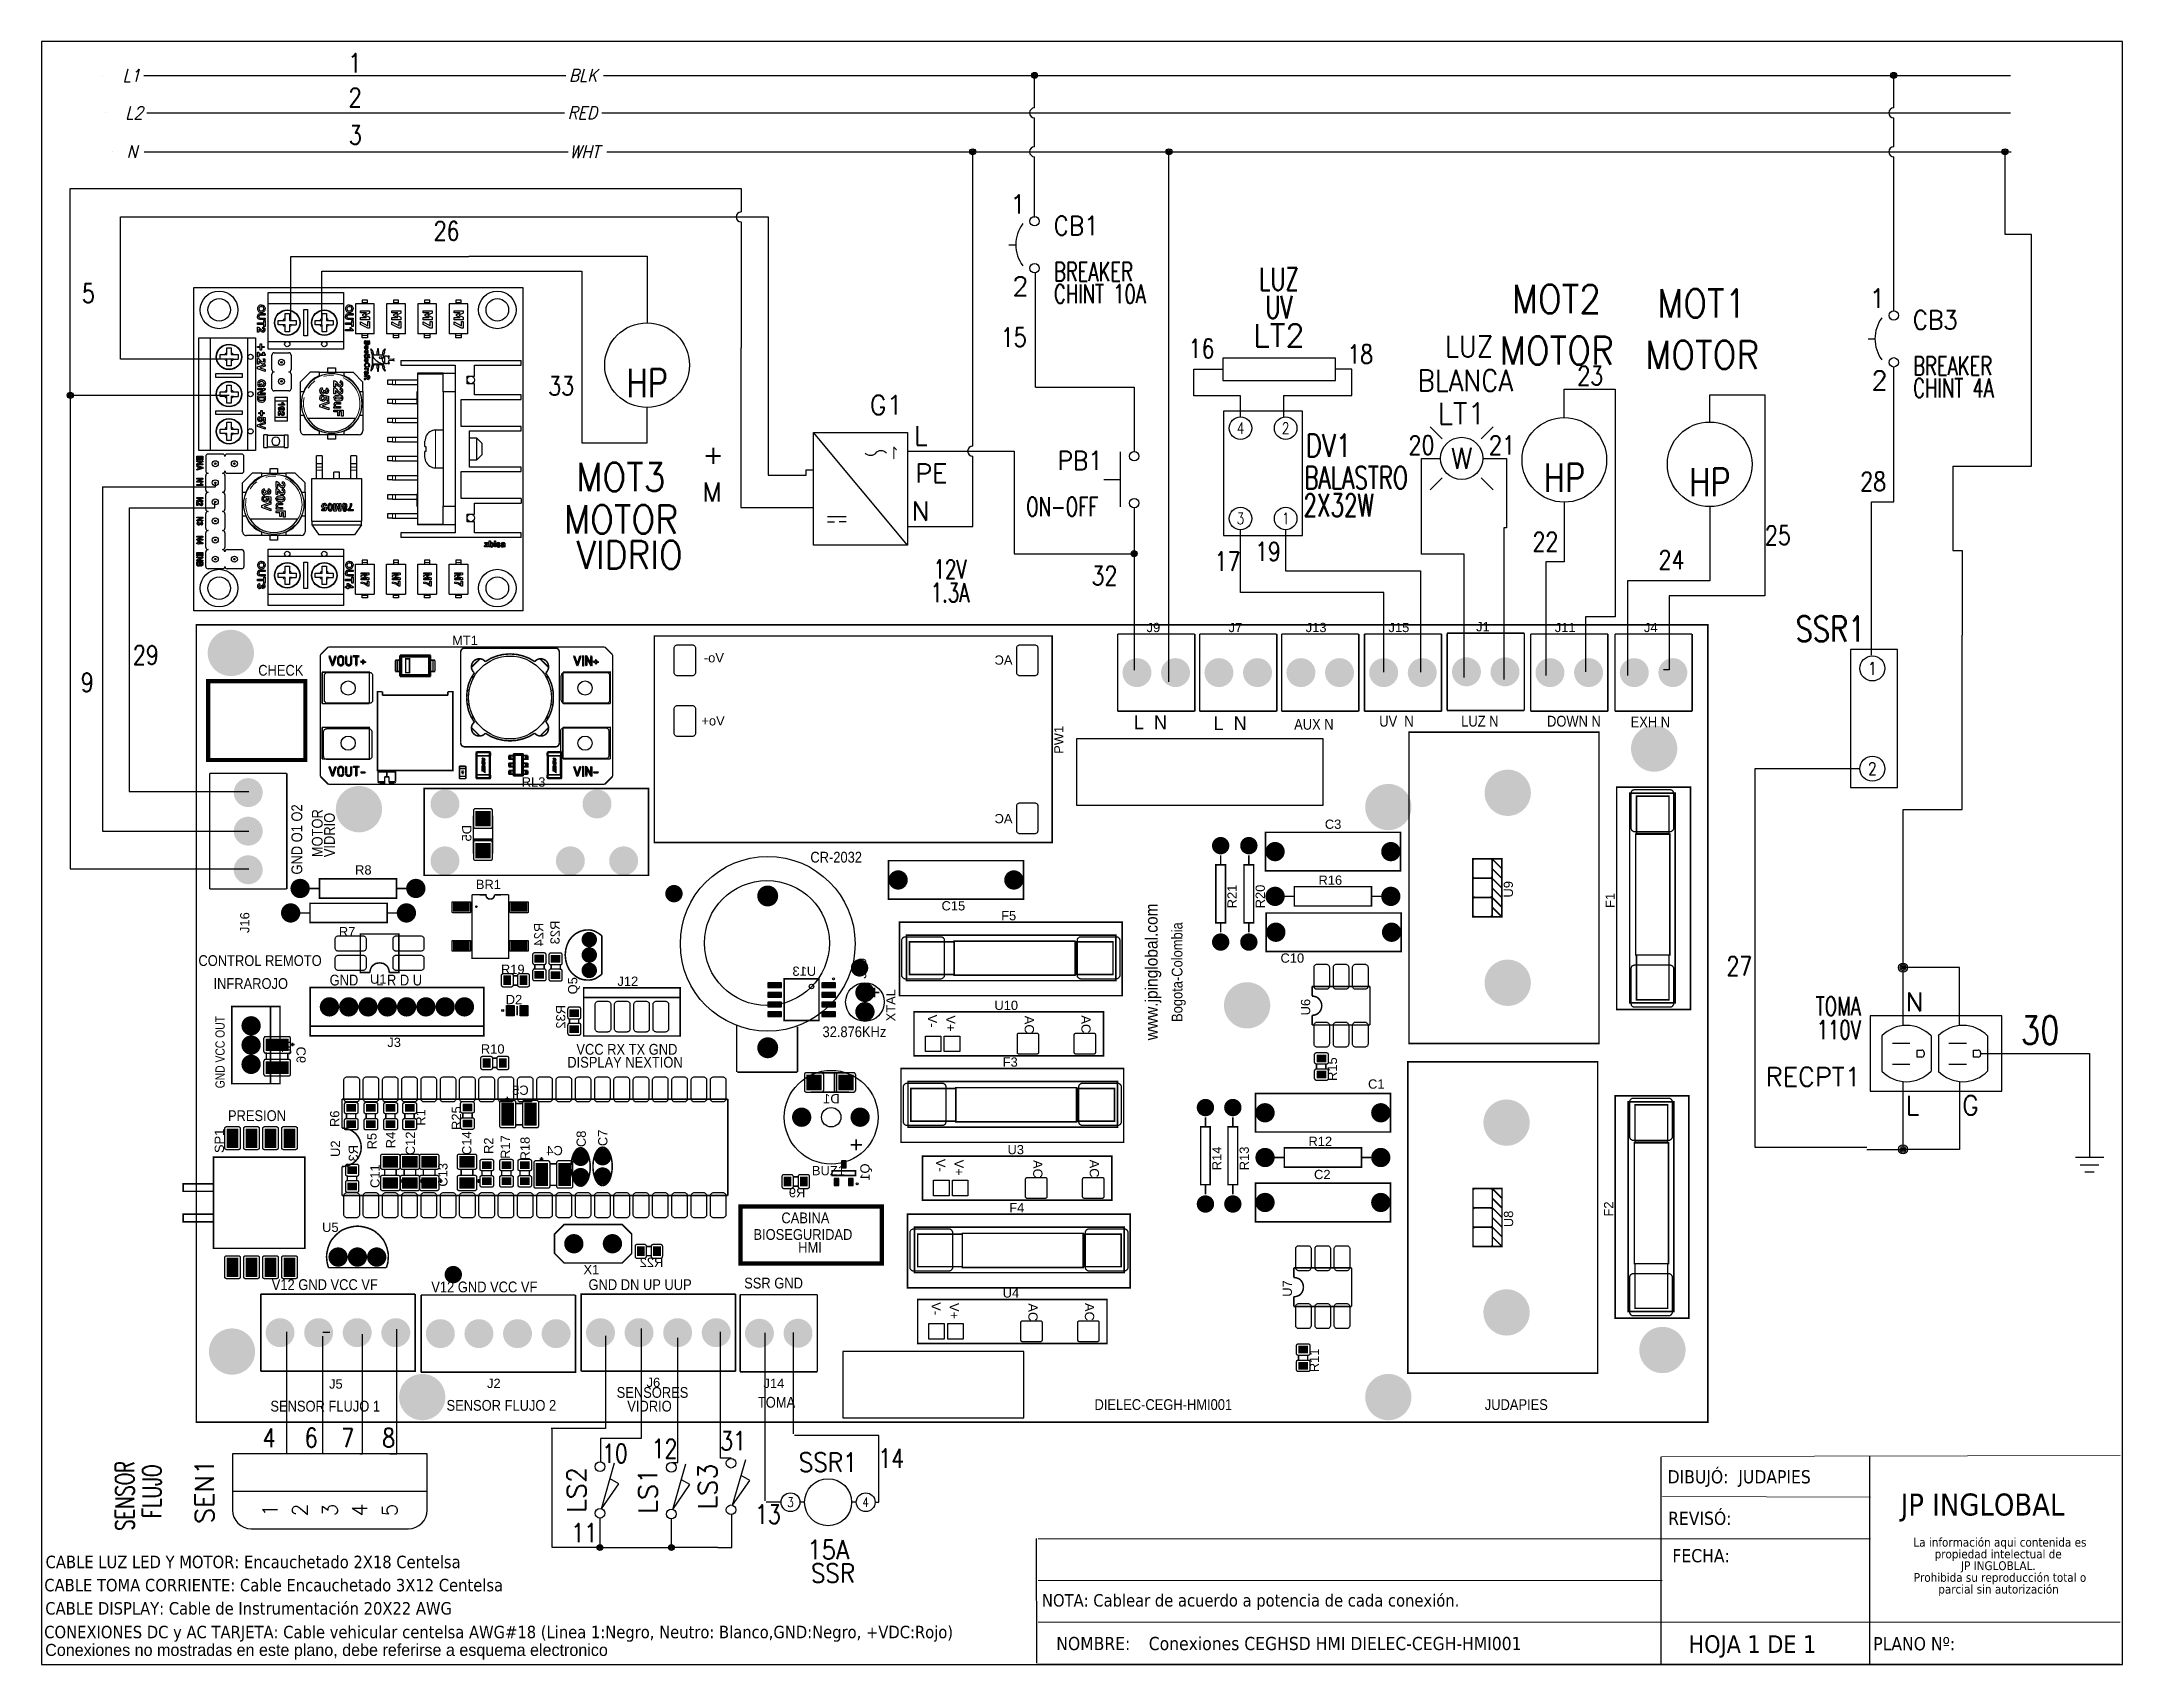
# Model space of a CAD drawing. Header units: inches. Extents: x 15 to 148, y 10 to 111.
# Drawn here: x 126.91 to 147.66, y 94.57 to 110.76 of the extents above; entities outside this region: 1.
import ezdxf
from ezdxf.enums import TextEntityAlignment as Align

# ---------------------------------------------------------------- set-up
doc = ezdxf.new("R2010")
doc.units = ezdxf.units.IN
doc.header["$MEASUREMENT"] = 0
for name, pattern in [('CENTERX2', [20.32, 12.7, -2.54, 2.54, -2.54]), ('HIDDEN2', [0.1875, 0.125, -0.0625]), ('PHANTOM', [1.27, 0.635, -0.127, 0.127, -0.127, 0.127, -0.127])]:
    doc.linetypes.add(name, pattern=pattern)
for name, color, linetype in [('BLK_12AWG', 7, 'Continuous'), ('CONTORNO', 179, 'Continuous'), ('DESC', 250, 'Continuous'), ('MISC', 250, 'Continuous'), ('SYMS', 7, 'Continuous'), ('TAGS', 250, 'Continuous'), ('TERMS', 250, 'Continuous')]:
    doc.layers.add(name, color=color, linetype=linetype)
doc.layers.add('WIRENO', color=5, linetype='Continuous', true_color=0x0000ff)
doc.styles.add('SLDTEXTSTYLE0', font='tahoma.ttf')
doc.styles.add('SLDTEXTSTYLE1', font='tahomabd.ttf')
doc.styles.add('WD', font='romans.shx')
doc.styles.add('WD_IEC', font='isocp2.shx', dxfattribs={"width": 0.9, "height": 4})

msp = doc.modelspace()

# ---------------------------------------------------------------- texts
at = {"color": 7, "linetype": 'Continuous', "lineweight": 0, "attachment_point": 1, "style": 'SLDTEXTSTYLE0'}
for s, insert, char_height in [('REVISÓ:', (143.13, 96.097), 0.1318), ('CABLE LUZ LED Y MOTOR: Encauchetado 2X18 Centelsa', (126.95, 95.658), 0.1245), ('FECHA:', (143.173, 95.724), 0.1318), ('CABLE TOMA CORRIENTE: Cable Encauchetado 3X12 Centelsa', (126.937, 95.427), 0.1245), ('NOTA: Cablear de acuerdo a potencia de cada conexión.', (136.886, 95.275), 0.1245), ('CABLE DISPLAY: Cable de Instrumentación 20X22 AWG', (126.947, 95.195), 0.1245), ('CONEXIONES DC y AC TARJETA: Cable vehicular centelsa AWG#18 (Linea 1:Negro, Neutro: Blanco,GND:Negro, +VDC:Rojo)', (126.936, 94.959), 0.1245), ('\\pi-0.39529,l0.52705,t1.0541;NOMBRE:^IConexiones CEGHSD HMI DIELEC-CEGH-HMI001', (136.897, 94.848), 0.13176), ('HOJA 1 DE 1', (143.334, 94.864), 0.17568), ('PLANO Nº:', (145.176, 94.846), 0.1318)]:
    msp.add_mtext(s, dxfattribs=dict(at, insert=insert, char_height=char_height))
at = {"insert": (126.946, 94.778), "char_height": 0.12, "attachment_point": 1}
msp.add_mtext_dynamic_manual_height_columns('Conexiones no mostradas en este plano, debe referirse a esquema electronico', width=9.45621, gutter_width=0.05, heights=[0], dxfattribs=at)
at = {"layer": 'CONTORNO', "color": 7, "insert": (143.125, 96.511), "char_height": 0.13176, "attachment_point": 1, "style": 'SLDTEXTSTYLE0'}
msp.add_mtext('DIBUJÓ:  JUDAPIES', dxfattribs=at)
at = {"layer": 'CONTORNO', "insert": (145.449, 96.278), "char_height": 0.2196, "attachment_point": 1, "style": 'SLDTEXTSTYLE1'}
msp.add_mtext('JP INGLOBAL', dxfattribs=at)

# ---------------------------------------------------------------- blocks, each defined once
blk = doc.blocks.new('HT0_LGENERIC')
at = {"style": 'WD', "oblique": 15, "width": 0.9}
blk.add_attdef('COLOR', text='', height=0.125, dxfattribs=at).set_placement((0, 0), align=Align.MIDDLE_CENTER)
at = {"color": 7, "style": 'WD'}
for tag, p in [('X4_TINY_DOT_DONT_REMOVE', (-0.125, 0)), ('X1_TINY_DOT_DONT_REMOVE', (0.125, 0))]:
    blk.add_attdef(tag, p, '', height=0.0001, dxfattribs=at)
at = {"style": 'WD', "flags": 1}
for tag, p in [('X4TERM01', (-0.125, 0)), ('X1TERM01', (0.125, 0))]:
    blk.add_attdef(tag, p, '', height=0.01, dxfattribs=at)
blk = doc.blocks.new('WDDOT')
for radius in [0.03, 0.0187, 0.00929]:
    blk.add_circle((0, 0), radius)
blk = doc.blocks.new('VCB1')
at = {"linetype": 'HIDDEN2'}
blk.add_line((-0.171, 0), (-0.125, 0), dxfattribs=at)
for centre in [(0, 0.156), (0, -0.156)]:
    blk.add_circle(centre, 0.0312)
blk.add_arc((0.109, 0), 0.234, 143.1301, 216.8699)
at = {"style": 'WD'}
for tag, p, width in [('INST', (0.219, 0.388), 0.7), ('LOC', (0.219, 0.219), 0.7), ('TAG1', (0.127, 0.064), 0.9), ('XREF', (0.129, -0.09), 0.7), ('DESC1', (0.129, -0.242), 0.7), ('DESC2', (0.129, -0.389), 0.7)]:
    blk.add_attdef(tag, p, '', height=0.125, dxfattribs=dict(at, width=width))
at = {"linetype": 'Continuous', "style": 'WD'}
for tag, height, flags, p in [('TERM01', 0.125, 8, (-0.055, 0.207)), ('MFG', 0.01, 9, (-0.142, -0.088)), ('CAT', 0.01, 9, (-0.142, -0.073))]:
    blk.add_attdef(tag, text='', height=height, dxfattribs=dict(at, flags=flags)).set_placement(p, align=Align.RIGHT)
at = {"style": 'WD', "width": 0.7}
blk.add_attdef('RATING1', text='', height=0.125, dxfattribs=at).set_placement((-0.188, 0.062), align=Align.RIGHT)
at = {"color": 7, "style": 'WD', "flags": 1}
for tag, p in [('X2TERM01', (0, 0.188)), ('X8TERM02', (0, -0.188))]:
    blk.add_attdef(tag, p, '', height=0.0125, dxfattribs=at)
at = {"color": 7, "style": 'WD'}
for tag, p in [('X4LINK', (-0.25, 0)), ('X1LINK', (0, 0))]:
    blk.add_attdef(tag, p, '', height=0.01, dxfattribs=at)
at = {"linetype": 'Continuous', "style": 'WD', "flags": 9}
blk.add_attdef('ASSYCODE', text='', height=0.01, dxfattribs=at).set_placement((-0.153, -0.106), align=Align.CENTER)
at = {"style": 'WD', "flags": 9}
for tag, p in [('CONTACT', (-0.129, -0.129)), ('FAMILY', (-0.142, -0.036))]:
    blk.add_attdef(tag, text='', height=0.01, dxfattribs=at).set_placement(p, align=Align.RIGHT)
at = {"linetype": 'Continuous', "style": 'WD', "flags": 8}
blk.add_attdef('TERM02', text='', height=0.125, dxfattribs=at).set_placement((-0.041, -0.213), align=Align.TOP_RIGHT)
blk = doc.blocks.new('VCN1RDUP')
for p, q in [((-0.219, 0.25), (-0.219, -0.25)), ((0.656, 0.25), (-0.219, 0.25)), ((0.656, -0.25), (0.656, 0.25)), ((-0.14, 0.117), (-0.14, -0.117)), ((-0.071, 0.07), (0.046, 0.07)), ((0.093, -0.024), (0.093, 0.023)), ((0.093, 0.023), (0.125, 0.023)), ((0.14, 0.008), (0.14, -0.009)), ((0.187, 0.117), (0.187, -0.117)), ((0.235, 0.117), (0.235, -0.117)), ((0.304, 0.07), (0.421, 0.07)), ((0.468, -0.024), (0.468, 0.023)), ((0.468, 0.023), (0.5, 0.023)), ((0.515, 0.008), (0.515, -0.009)), ((0.562, 0.117), (0.562, -0.117)), ((-0.071, -0.071), (0.046, -0.071)), ((0.125, -0.024), (0.093, -0.024)), ((0.304, -0.071), (0.421, -0.071)), ((0.5, -0.024), (0.468, -0.024)), ((-0.219, -0.25), (0.656, -0.25))]:
    blk.add_line(p, q)
for centre, radius, start, end in [((0.023, -0.039), 0.226, 43.6028, 136.3972), ((0.398, -0.039), 0.226, 43.6028, 136.3972), ((0.125, 0.008), 0.015, 0, 90), ((0.5, 0.008), 0.015, 0, 90), ((0.023, 0.039), 0.226, 223.6028, 316.3972), ((0.125, -0.009), 0.015, 270, 0), ((0.398, 0.039), 0.226, 223.6028, 316.3972), ((0.5, -0.009), 0.015, 270, 0)]:
    blk.add_arc(centre, radius, start, end)
at = {"style": 'WD'}
for tag, width, p in [('INST', 0.7, (-0.281, 0.577)), ('LOC', 0.7, (-0.281, 0.408)), ('DESC1', 0.7, (-0.281, 0.252)), ('DESC2', 0.7, (-0.281, 0.095)), ('RATING1', 0.9, (-0.281, -0.061))]:
    blk.add_attdef(tag, text='', height=0.125, dxfattribs=dict(at, width=width)).set_placement(p, align=Align.RIGHT)
at = {"linetype": 'Continuous', "style": 'WD', "flags": 8}
for tag, p in [('TERM02', (0.016, 0.281)), ('TERM05', (0.391, 0.281)), ('TERM06', (0.587, 0.08))]:
    blk.add_attdef(tag, p, '', height=0.125, dxfattribs=at)
at = {"style": 'WD', "flags": 9}
blk.add_attdef('FAMILY', (-0.152, 0.205), '', height=0.01, rotation=90, dxfattribs=at)
at = {"linetype": 'Continuous', "style": 'WD', "flags": 9}
for tag, p in [('CAT', (-0.108, 0.23)), ('MFG', (-0.089, 0.228)), ('ASSYCODE', (-0.071, 0.23))]:
    blk.add_attdef(tag, text='', height=0.01, rotation=90, dxfattribs=at).set_placement(p, align=Align.CENTER)
at = {"style": 'WD', "flags": 1}
for tag, p in [('X2TERM02', (0, 0.188)), ('X2TERM05', (0.375, 0.188)), ('X1TERM03', (0.14, 0)), ('X1TERM06', (0.515, 0)), ('X8TERM01', (0, -0.188)), ('X8TERM04', (0.375, -0.188))]:
    blk.add_attdef(tag, p, '', height=0.0125, dxfattribs=at)
at = {"style": 'WD'}
blk.add_attdef('TAG1', text='', height=0.125, dxfattribs=at).set_placement((-0.281, -0.217), align=Align.RIGHT)
at = {"linetype": 'Continuous', "style": 'WD', "flags": 8}
for tag, p in [('TERM01', (0.016, -0.281)), ('TERM04', (0.391, -0.281))]:
    blk.add_attdef(tag, text='', height=0.125, dxfattribs=at).set_placement(p, align=Align.TOP_LEFT)
blk = doc.blocks.new('VGND2')
for p, q in [((0.09375, 0), (-0.09375, 0)), ((-0.0625, -0.046875), (0.0625, -0.046875)), ((-0.03125, -0.09375), (0.03125, -0.09375))]:
    blk.add_line(p, q)
at = {"style": 'WD', "flags": 1}
blk.add_attdef('X2TERM01', (0, 0), '', height=0.01, dxfattribs=at)
blk = doc.blocks.new('SW_NOTE_2')
at = {"layer": 'CONTORNO', "color": 0, "char_height": 1.0583, "attachment_point": 2, "style": 'SLDTEXTSTYLE0'}
for s, insert in [('La información aqui contenida es ', (10.29, 1.34)), ('propiedad intelectual de', (10.08, -0.07)), ('JP INGLOBLAL.', (10.1, -1.48)), ('Prohibida su reproducción total o ', (10.3, -2.89)), ('parcial sin autorización', (10.12, -4.3))]:
    blk.add_mtext(s, dxfattribs=dict(at, insert=insert))
blk = doc.blocks.new('VMO12')
blk.add_circle((0, 0), 0.1875)
at = {"style": 'WD'}
for tag, p, width in [('INST', (0.318, 0.2634), 0.7), ('LOC', (0.318, 0.0938), 0.7), ('TAG1', (0.3125, -0.0789), 0.9), ('DESC1', (0.3135, -0.268), 0.9), ('DESC2', (0.3135, -0.4243), 0.9), ('DESC3', (0.3135, -0.5805), 0.9), ('RATING3', (0.3135, -0.7368), 0.8), ('RATING4', (0.3135, -0.893), 0.8), ('WDTAGALT', (0.3125, -1.0625), 0.7)]:
    blk.add_attdef(tag, p, '', height=0.125, dxfattribs=dict(at, width=width))
at = {"linetype": 'Continuous', "style": 'WD', "flags": 8}
for tag, p in [('TERM01', (-0.0312, 0.2125)), ('TERM03', (-0.2188, -0.1351))]:
    blk.add_attdef(tag, text='', height=0.125, dxfattribs=at).set_placement(p, align=Align.RIGHT)
at = {"color": 7, "style": 'WD', "flags": 1}
for tag, p in [('X2TERM01', (0, 0.1875)), ('X8TERM02', (0, -0.1875))]:
    blk.add_attdef(tag, p, '', height=0.0125, dxfattribs=at)
at = {"style": 'WD', "width": 0.8}
blk.add_attdef('RATING1', text='', height=0.125, dxfattribs=at).set_placement((0, 0), align=Align.CENTER)
at = {"linetype": 'Continuous', "style": 'WD', "flags": 9}
blk.add_attdef('ASSYCODE', text='', height=0.01, dxfattribs=at).set_placement((0, 0.125), align=Align.CENTER)
at = {"style": 'WD', "flags": 9}
blk.add_attdef('FAMILY', text='', height=0.01, dxfattribs=at).set_placement((-0.0053, 0.1698), align=Align.CENTER)
at = {"linetype": 'Continuous', "style": 'WD', "flags": 1}
for tag, p in [('MFG', (0, 0.1404)), ('CAT', (0, 0.1593))]:
    blk.add_attdef(tag, text='', height=0.01, dxfattribs=at).set_placement(p, align=Align.MIDDLE)
at = {"style": 'WD', "width": 0.8}
blk.add_attdef('RATING2', text='', height=0.125, dxfattribs=at).set_placement((0, -0.0165), align=Align.TOP_CENTER)
at = {"style": 'WD', "flags": 1}
blk.add_attdef('X0TERM03', (-0.1384, -0.1265), '', height=0.0125, dxfattribs=at)
at = {"linetype": 'Continuous', "style": 'WD', "flags": 8}
blk.add_attdef('TERM02', text='', height=0.125, dxfattribs=at).set_placement((-0.0312, -0.2094), align=Align.TOP_RIGHT)
blk = doc.blocks.new('HLT1W')
for p, q in [((-0.115, 0.115), (-0.186, 0.186)), ((0.115, 0.115), (0.186, 0.186)), ((-0.115, -0.115), (-0.186, -0.186)), ((0.115, -0.115), (0.186, -0.186))]:
    blk.add_line(p, q)
blk.add_circle((0, 0), 0.125)
at = {"style": 'WD', "width": 0.7}
for tag, p in [('INST', (0.006, 0.528)), ('LOC', (0.006, 0.359))]:
    blk.add_attdef(tag, text='', height=0.125, dxfattribs=at).set_placement(p, align=Align.CENTER)
at = {"style": 'WD'}
blk.add_attdef('TAG1', text='', height=0.125, dxfattribs=at).set_placement((0, 0.202), align=Align.CENTER)
at = {"style": 'WD', "flags": 9}
blk.add_attdef('FAMILY', text='', height=0.01, dxfattribs=at).set_placement((-0.005, 0.161), align=Align.CENTER)
at = {"linetype": 'Continuous', "style": 'WD', "flags": 1}
for tag, p in [('MFG', (0, 0.121)), ('CAT', (0, 0.14))]:
    blk.add_attdef(tag, text='', height=0.01, dxfattribs=at).set_placement(p, align=Align.MIDDLE)
at = {"style": 'WD'}
for tag, p, width in [('DESC1', (1.125, 0), 0.9), ('WDTAGALT', (1.125, -0.312), 0.7)]:
    blk.add_attdef(tag, p, '', height=0.125, dxfattribs=dict(at, width=width))
blk.add_attdef('COLOR', text='', height=0.125, dxfattribs=at).set_placement((0, 0), align=Align.MIDDLE)
at = {"style": 'WD', "flags": 1}
for tag, p in [('X4TERM01', (-0.125, 0)), ('X1TERM02', (0.125, 0))]:
    blk.add_attdef(tag, p, '', height=0.0125, dxfattribs=at)
at = {"linetype": 'Continuous', "style": 'WD', "flags": 9}
blk.add_attdef('ASSYCODE', text='', height=0.01, dxfattribs=at).set_placement((-0.001, 0.096), align=Align.CENTER)
at = {"linetype": 'Continuous', "style": 'WD', "flags": 8}
blk.add_attdef('TERM01', text='', height=0.125, dxfattribs=at).set_placement((-0.175, -0.031), align=Align.TOP_RIGHT)
blk.add_attdef('TERM02', text='', height=0.125, dxfattribs=at).set_placement((0.175, -0.031), align=Align.TOP_LEFT)
at = {"style": 'WD', "width": 0.9}
blk.add_attdef('DESC2', text='', height=0.125, dxfattribs=at).set_placement((1.125, -0.031), align=Align.TOP_LEFT)
blk = doc.blocks.new('VDV1TFL')
for p, q in [((-0.344, 0.344), (-0.344, -0.344)), ((0.094, 0.344), (-0.344, 0.344)), ((0.094, -0.344), (0.094, 0.344)), ((-0.344, -0.344), (0.094, -0.344))]:
    blk.add_line(p, q)
for centre in [(-0.25, 0.25), (0, 0.25), (-0.25, -0.25), (0, -0.25)]:
    blk.add_circle(centre, 0.0625)
at = {"style": 'WD', "width": 0.7}
for tag, p in [('INST', (-0.119, 0.545)), ('LOC', (-0.119, 0.375)), ('RATING2', (-0.125, -0.156))]:
    blk.add_attdef(tag, text='', height=0.125, dxfattribs=at).set_placement(p, align=Align.CENTER)
at = {"linetype": 'Continuous', "style": 'WD', "width": 0.8, "flags": 8}
for tag, p in [('TERM04', (-0.25, 0.25)), ('TERM02', (0, 0.25)), ('TERM03', (-0.25, -0.25)), ('TERM01', (0, -0.25))]:
    blk.add_attdef(tag, text='', height=0.0625, dxfattribs=at).set_placement(p, align=Align.MIDDLE)
at = {"style": 'WD', "flags": 1}
for tag, p in [('X4TERM04', (-0.312, 0.25)), ('X2TERM04', (-0.25, 0.312)), ('X2TERM02', (0, 0.312)), ('X1TERM02', (0.062, 0.25)), ('X4TERM03', (-0.312, -0.25)), ('X8TERM03', (-0.25, -0.312)), ('X8TERM01', (0, -0.312)), ('X1TERM01', (0.062, -0.25))]:
    blk.add_attdef(tag, p, '', height=0.0125, dxfattribs=at)
at = {"style": 'WD', "width": 0.7}
blk.add_attdef('RATING1', text='', height=0.125, dxfattribs=at).set_placement((-0.125, 0.062), align=Align.MIDDLE)
at = {"style": 'WD'}
for tag, p, width in [('TAG1', (0.172, 0.077), 0.8), ('DESC1', (0.172, -0.079), 0.7), ('DESC2', (0.172, -0.235), 0.7), ('XREF', (0.172, -0.391), 0.7)]:
    blk.add_attdef(tag, p, '', height=0.125, dxfattribs=dict(at, width=width))
at = {"linetype": 'Continuous', "style": 'WD', "flags": 9}
blk.add_attdef('ASSYCODE', text='', height=0.01, dxfattribs=at).set_placement((-0.125, -0.125), align=Align.CENTER)
at = {"style": 'WD', "flags": 9}
blk.add_attdef('FAMILY', text='', height=0.01, dxfattribs=at).set_placement((-0.13, -0.08), align=Align.CENTER)
at = {"linetype": 'Continuous', "style": 'WD', "flags": 1}
for tag, p in [('MFG', (-0.125, -0.11)), ('CAT', (-0.125, -0.091))]:
    blk.add_attdef(tag, text='', height=0.01, dxfattribs=at).set_placement(p, align=Align.MIDDLE)
blk = doc.blocks.new('HLT1ENC')
for p, q in [((-0.312, 0.062), (-0.312, -0.062)), ((0.312, 0.062), (-0.312, 0.062)), ((0.312, -0.062), (0.312, 0.062)), ((-0.312, -0.062), (0.312, -0.062))]:
    blk.add_line(p, q)
at = {"style": 'WD', "width": 0.7}
for tag, p in [('INST', (0, 0.763)), ('LOC', (0, 0.594)), ('DESC1', (0, 0.437)), ('DESC2', (0, 0.281))]:
    blk.add_attdef(tag, text='', height=0.125, dxfattribs=at).set_placement(p, align=Align.CENTER)
at = {"style": 'WD'}
blk.add_attdef('TAG1', text='', height=0.125, dxfattribs=at).set_placement((0, 0.125), align=Align.CENTER)
for tag, p, height, flags in [('FAMILY', (0.33, 0.152), 0.01, 9), ('X4TERM01', (-0.312, 0), 0.0125, 1), ('X1TERM02', (0.312, 0), 0.0125, 1)]:
    blk.add_attdef(tag, p, '', height=height, dxfattribs=dict(at, flags=flags))
at = {"linetype": 'Continuous', "style": 'WD', "flags": 9}
for tag, p in [('CAT', (0.355, 0.108)), ('ASSYCODE', (0.355, 0.071)), ('MFG', (0.353, 0.089))]:
    blk.add_attdef(tag, text='', height=0.01, dxfattribs=at).set_placement(p, align=Align.CENTER)
at = {"linetype": 'Continuous', "style": 'WD', "flags": 8}
blk.add_attdef('TERM01', text='', height=0.125, dxfattribs=at).set_placement((-0.406, -0.031), align=Align.TOP_RIGHT)
blk.add_attdef('TERM02', text='', height=0.125, dxfattribs=at).set_placement((0.406, -0.031), align=Align.TOP_LEFT)
blk = doc.blocks.new('VDV1T6')
for p, q in [((-0.109, 0.344), (-0.109, -0.344)), ((0.125, 0.344), (-0.109, 0.344)), ((0.125, -0.344), (0.125, 0.344)), ((-0.109, -0.344), (0.125, -0.344))]:
    blk.add_line(p, q)
for centre in [(0, 0.25), (0, -0.25)]:
    blk.add_circle(centre, 0.0625)
at = {"style": 'WD'}
for tag, p, width in [('INST', (0.177, 0.559), 0.7), ('LOC', (0.177, 0.39), 0.7), ('TAG1', (0.172, 0.234), 0.8), ('DESC1', (0.172, 0.077), 0.7), ('DESC2', (0.172, -0.079), 0.7), ('RATING1', (0.188, -0.235), 0.7), ('RATING2', (0.188, -0.391), 0.7), ('XREF', (0.172, -0.548), 0.7)]:
    blk.add_attdef(tag, p, '', height=0.125, dxfattribs=dict(at, width=width))
at = {"style": 'WD', "flags": 1}
for tag, p in [('X2TERM02', (0, 0.312)), ('X4TERM02', (-0.062, 0.25)), ('X1TERM02', (0.062, 0.25)), ('X4TERM01', (-0.062, -0.25)), ('X8TERM01', (0, -0.312)), ('X1TERM01', (0.062, -0.25))]:
    blk.add_attdef(tag, p, '', height=0.0125, dxfattribs=at)
at = {"linetype": 'Continuous', "style": 'WD', "width": 0.8, "flags": 8}
for tag, p in [('TERM02', (0, 0.25)), ('TERM01', (0, -0.25))]:
    blk.add_attdef(tag, text='', height=0.0625, dxfattribs=at).set_placement(p, align=Align.MIDDLE)
at = {"linetype": 'Continuous', "style": 'WD', "flags": 9}
blk.add_attdef('ASSYCODE', text='', height=0.01, dxfattribs=at).set_placement((0.203, -0.109), align=Align.CENTER)
at = {"style": 'WD', "flags": 9}
blk.add_attdef('FAMILY', text='', height=0.01, dxfattribs=at).set_placement((0.198, -0.065), align=Align.CENTER)
at = {"linetype": 'Continuous', "style": 'WD', "flags": 1}
for tag, p in [('MFG', (0.203, -0.094)), ('CAT', (0.203, -0.075))]:
    blk.add_attdef(tag, text='', height=0.01, dxfattribs=at).set_placement(p, align=Align.MIDDLE)
blk = doc.blocks.new('HCR1T')
for p, q in [((-0.156, 0), (-0.188, 0)), ((0.188, 0), (0.156, 0))]:
    blk.add_line(p, q)
for centre, radius in [((0, 0), 0.156), ((-0.25, 0), 0.0625), ((0.25, 0), 0.0625)]:
    blk.add_circle(centre, radius)
at = {"style": 'WD'}
for tag, width, p in [('INST', 0.7, (0, 0.528)), ('LOC', 0.7, (0, 0.359)), ('TAG1', 0.9, (0, 0.202))]:
    blk.add_attdef(tag, text='', height=0.125, dxfattribs=dict(at, width=width)).set_placement(p, align=Align.CENTER)
at = {"style": 'WD', "flags": 9}
blk.add_attdef('FAMILY', text='', height=0.01, dxfattribs=at).set_placement((-0.005, 0.17), align=Align.CENTER)
at = {"linetype": 'Continuous', "style": 'WD', "flags": 1}
for tag, p in [('MFG', (0, 0.14)), ('CAT', (0, 0.159))]:
    blk.add_attdef(tag, text='', height=0.01, dxfattribs=at).set_placement(p, align=Align.MIDDLE)
at = {"style": 'WD'}
for tag, p, width in [('DESC1', (1.126, 0.076), 0.9), ('DESC2', (1.126, -0.081), 0.9), ('DESC3', (1.126, -0.237), 0.9), ('XREFNO', (1.359, -0.393), 0.8), ('XREFNC', (1.359, -0.549), 0.8)]:
    blk.add_attdef(tag, p, '', height=0.125, dxfattribs=dict(at, width=width))
at = {"linetype": 'Continuous', "style": 'WD', "width": 0.8, "flags": 8}
for tag, p in [('TERM01', (-0.25, 0)), ('TERM02', (0.25, 0))]:
    blk.add_attdef(tag, text='', height=0.0625, dxfattribs=at).set_placement(p, align=Align.MIDDLE_CENTER)
at = {"style": 'WD', "flags": 1}
for tag, p in [('X4TERM01', (-0.312, 0)), ('X1TERM02', (0.312, 0))]:
    blk.add_attdef(tag, p, '', height=0.0125, dxfattribs=at)
at = {"linetype": 'Continuous', "style": 'WD', "flags": 9}
blk.add_attdef('ASSYCODE', text='', height=0.01, dxfattribs=at).set_placement((0, 0.109), align=Align.CENTER)
at = {"style": 'WD', "width": 0.8, "flags": 8}
for tag, p in [('NO', (1.126, -0.393)), ('NC', (1.126, -0.549))]:
    blk.add_attdef(tag, p, '', height=0.125, dxfattribs=at)
blk = doc.blocks.new('HLS11')
at = {"linetype": 'Continuous'}
for p, q in [((-0.125, -0.01), (0.041, -0.124)), ((-0.125, -0.01), (0.179, -0.097)), ((0.041, -0.124), (0.073, -0.067))]:
    blk.add_line(p, q, dxfattribs=at)
for centre in [(-0.155, 0), (0.155, 0)]:
    blk.add_circle(centre, 0.0322)
at = {"style": 'WD', "width": 0.7}
for tag, p in [('INST', (0, 0.732)), ('LOC', (0, 0.562)), ('DESC1', (0, 0.406)), ('DESC2', (0, 0.25)), ('XREF', (0, -0.299)), ('WDTAGALT', (0.006, -0.438))]:
    blk.add_attdef(tag, text='', height=0.125, dxfattribs=at).set_placement(p, align=Align.CENTER)
at = {"style": 'WD'}
blk.add_attdef('TAG1', text='', height=0.125, dxfattribs=at).set_placement((0, 0.094), align=Align.CENTER)
for tag, p, height, flags in [('X4TERM01', (-0.188, 0), 0.0125, 1), ('FAMILY', (0.038, 0.037), 0.01, 9), ('CONTACT', (0.038, 0.02), 0.01, 1), ('X1TERM02', (0.188, 0), 0.0125, 1)]:
    blk.add_attdef(tag, p, '', height=height, dxfattribs=dict(at, flags=flags))
for tag, p in [('X2LINK', (0, 0.031)), ('X8LINK', (0, -0.156))]:
    blk.add_attdef(tag, p, '', height=0.01, dxfattribs=at)
at = {"linetype": 'Continuous', "style": 'WD', "flags": 9}
for tag, p in [('CAT', (0.063, -0.007)), ('ASSYCODE', (0.062, -0.047)), ('MFG', (0.063, -0.027))]:
    blk.add_attdef(tag, text='', height=0.01, dxfattribs=at).set_placement(p, align=Align.CENTER)
at = {"linetype": 'Continuous', "style": 'WD', "flags": 8}
blk.add_attdef('TERM01', text='', height=0.125, dxfattribs=at).set_placement((-0.25, -0.031), align=Align.TOP_RIGHT)
blk.add_attdef('TERM02', text='', height=0.125, dxfattribs=at).set_placement((0.25, -0.031), align=Align.TOP_LEFT)
blk = doc.blocks.new('HCN1_1PJ_85F8')
at = {"layer": 'SYMS'}
for p, q in [((0.25, 0.25), (-0.125, 0.25)), ((0, 0.25), (0, -1.05)), ((0.25, -1.05), (0.25, 0.25)), ((-0.25, 0.125), (-0.25, -0.925)), ((-0.125, -1.05), (0.25, -1.05))]:
    blk.add_line(p, q, dxfattribs=at)
for centre, start, end in [((-0.125, 0.125), 90, 180), ((-0.125, -0.925), 180, 270)]:
    blk.add_arc(centre, 0.125, start, end, dxfattribs=at)
at = {"layer": 'SYMS', "style": 'WD', "width": 0.7}
for tag, p in [('INST', (-0.006, 1.25)), ('LOC', (-0.006, 1.08)), ('DESC1', (0, 0.906)), ('DESC2', (0, 0.725)), ('DESC3', (0, 0.55))]:
    blk.add_attdef(tag, text='', height=0.125, dxfattribs=at).set_placement(p, align=Align.CENTER)
at = {"layer": 'SYMS', "style": 'WD'}
blk.add_attdef('TAG1', text='', height=0.125, dxfattribs=at).set_placement((0, 0.375), align=Align.CENTER)
at = {"layer": 'SYMS', "style": 'WD', "width": 0.8}
blk.add_attdef('XREF', (1, 0.375), '', height=0.125, dxfattribs=at)
at = {"layer": 'SYMS', "linetype": 'Continuous', "style": 'WD', "flags": 8}
for tag, p in [('TERMDESC01P', (-0.35, 0.05)), ('TERMDESC02P', (-0.35, -0.15)), ('TERMDESC03P', (-0.35, -0.35)), ('TERMDESC04P', (-0.35, -0.55)), ('TERMDESC05P', (-0.35, -0.75))]:
    blk.add_attdef(tag, text='', height=0.1, dxfattribs=at).set_placement(p, align=Align.RIGHT)
at = {"layer": 'SYMS', "style": 'WD'}
for tag, p, flags in [('ACE_FLAG', (0.048, 0.134), 9), ('X4TERM01P', (-0.25, 0), 1), ('FAMILY', (0.048, 0.121), 9), ('GENDER', (0.109, 0.08), 9), ('WDBLKNAM', (0.175, 0.125), 9), ('X1TERM01J', (0.25, 0), 1), ('X4TERM02P', (-0.25, -0.2), 1), ('X1TERM02J', (0.25, -0.2), 1), ('X4TERM03P', (-0.25, -0.4), 1), ('X1TERM03J', (0.25, -0.4), 1), ('X4TERM04P', (-0.25, -0.6), 1), ('X1TERM04J', (0.25, -0.6), 1), ('X4TERM05P', (-0.25, -0.8), 1), ('X1TERM05J', (0.25, -0.8), 1), ('X8LINK', (0, -1.175), 1)]:
    blk.add_attdef(tag, p, '', height=0.01, dxfattribs=dict(at, flags=flags))
at = {"layer": 'SYMS', "linetype": 'Continuous', "style": 'WD', "flags": 8}
for tag, p in [('TERMDESC01J', (0.35, 0.05)), ('TERMDESC02J', (0.35, -0.15)), ('TERMDESC03J', (0.35, -0.35)), ('TERMDESC04J', (0.35, -0.55)), ('TERMDESC05J', (0.35, -0.75))]:
    blk.add_attdef(tag, p, '', height=0.1, dxfattribs=at)
at = {"layer": 'SYMS', "linetype": 'Continuous', "style": 'WD'}
for tag, flags, p in [('TERM01P', 8, (-0.125, 0)), ('TERM01J', 9, (0.125, 0)), ('TERM02P', 8, (-0.125, -0.2)), ('TERM02J', 9, (0.125, -0.2)), ('TERM03P', 8, (-0.125, -0.4)), ('TERM03J', 9, (0.125, -0.4)), ('TERM04P', 8, (-0.125, -0.6)), ('TERM04J', 9, (0.125, -0.6)), ('TERM05P', 8, (-0.125, -0.8)), ('TERM05J', 9, (0.125, -0.8))]:
    blk.add_attdef(tag, text='', height=0.1, dxfattribs=dict(at, flags=flags)).set_placement(p, align=Align.MIDDLE_CENTER)
at = {"layer": 'SYMS', "color": 7, "style": 'WD'}
for tag, p in [('X4_TINY_DOT_DONT_REMOVE_01P', (-0.25, 0)), ('X1_TINY_DOT_DONT_REMOVE_01J', (0.25, 0)), ('X4_TINY_DOT_DONT_REMOVE_02P', (-0.25, -0.2)), ('X1_TINY_DOT_DONT_REMOVE_02J', (0.25, -0.2)), ('X4_TINY_DOT_DONT_REMOVE_03P', (-0.25, -0.4)), ('X1_TINY_DOT_DONT_REMOVE_03J', (0.25, -0.4)), ('X4_TINY_DOT_DONT_REMOVE_04P', (-0.25, -0.6)), ('X1_TINY_DOT_DONT_REMOVE_04J', (0.25, -0.6)), ('X4_TINY_DOT_DONT_REMOVE_05P', (-0.25, -0.8)), ('X1_TINY_DOT_DONT_REMOVE_05J', (0.25, -0.8))]:
    blk.add_attdef(tag, p, '', height=0.0001, dxfattribs=at)
at = {"layer": 'SYMS', "linetype": 'Continuous', "style": 'WD', "flags": 9}
for tag, p in [('ASSYCODE', (0.046, 0.065)), ('MFG', (0.051, 0.078)), ('CAT', (0.052, 0.098))]:
    blk.add_attdef(tag, text='', height=0.01, dxfattribs=at).set_placement(p, align=Align.CENTER)
at = {"layer": 'SYMS', "linetype": 'Continuous', "style": 'WD', "flags": 8}
for tag, p in [('X4WIRE01P', (-0.35, -0.05)), ('X4WIRE02P', (-0.35, -0.25)), ('X4WIRE03P', (-0.35, -0.45)), ('X4WIRE04P', (-0.35, -0.65)), ('X4WIRE05P', (-0.35, -0.85))]:
    blk.add_attdef(tag, text='', height=0.1, dxfattribs=at).set_placement(p, align=Align.TOP_RIGHT)
for tag, p in [('X1WIRE01J', (0.35, -0.05)), ('X1WIRE02J', (0.35, -0.25)), ('X1WIRE03J', (0.35, -0.45)), ('X1WIRE04J', (0.35, -0.65)), ('X1WIRE05J', (0.35, -0.85))]:
    blk.add_attdef(tag, text='', height=0.1, dxfattribs=at).set_placement(p, align=Align.TOP_LEFT)
blk = doc.blocks.new('WD_WNH')
at = {"linetype": 'Continuous', "style": 'WD', "width": 0.8}
blk.add_attdef('WIRENO', text='', height=0.125, dxfattribs=at).set_placement((0, 0.0625), align=Align.CENTER)
at = {"style": 'WD', "flags": 1}
for tag, p in [('W01USER', (0, 0.0781)), ('W02USER', (0, 0.0703)), ('W03USER', (0, 0.0625)), ('W04USER', (0, 0.0547)), ('W05USER', (0, 0.0469)), ('W06USER', (0, 0.0391)), ('W07USER', (0, 0.0312)), ('W08USER', (0, 0.0234)), ('W09USER', (0, 0.0156)), ('W10USER', (0, 0.0078))]:
    blk.add_attdef(tag, text='', height=0.005, dxfattribs=at).set_placement(p, align=Align.CENTER)
blk = doc.blocks.new('WD_WNV')
at = {"linetype": 'Continuous', "style": 'WD', "width": 0.8}
blk.add_attdef('WIRENO', text='', height=0.125, dxfattribs=at).set_placement((-0.05, 0), align=Align.MIDDLE_RIGHT)
at = {"style": 'WD', "flags": 1}
for tag, p in [('W01USER', (-0.062, 0.094)), ('W02USER', (-0.062, 0.086)), ('W03USER', (-0.062, 0.078)), ('W04USER', (-0.062, 0.07)), ('W05USER', (-0.062, 0.062)), ('W06USER', (-0.062, 0.055)), ('W07USER', (-0.062, 0.047)), ('W08USER', (-0.062, 0.039)), ('W09USER', (-0.062, 0.031)), ('W10USER', (-0.062, 0.023))]:
    blk.add_attdef(tag, text='', height=0.005, dxfattribs=at).set_placement(p, align=Align.CENTER)
blk = doc.blocks.new('RPAD')
blk.add_trace([(-0.5, -0.5), (-0.5, 0.5), (0.5, -0.5), (0.5, 0.5)])
blk = doc.blocks.new('EPAD')
at = {"const_width": 0.5}
blk.add_lwpolyline([(-0.25, 0, 1), (0.25, 0, 1)], format="xyb", close=True, dxfattribs=at)
blk = doc.blocks.new('CEGHHMI')
for points, const_width in [([(116.826, 102.128), (124.661, 102.128), (124.661, 106.262), (116.826, 106.262), (116.826, 102.128)], 0.008), ([(116.826, 102.128), (124.661, 102.128), (124.661, 106.262), (116.826, 106.262), (116.826, 102.128)], 0.008), ([(116.826, 102.128), (124.661, 102.128), (124.661, 106.262), (116.826, 106.262), (116.826, 102.128)], 0.008), ([(117.51, 106.147), (117.469, 106.106)], 0.008), ([(117.51, 106.147), (117.469, 106.106)], 0.008), ([(117.51, 106.147), (117.469, 106.106)], 0.008), ([(118.943, 106.147), (117.51, 106.147)], 0.008), ([(118.943, 106.147), (117.51, 106.147)], 0.008), ([(118.943, 106.147), (117.51, 106.147)], 0.008), ([(118.196, 106.121), (118.198, 106.129), (118.202, 106.135), (118.209, 106.14), (118.217, 106.141)], 0.008), ([(118.196, 106.121), (118.198, 106.129), (118.202, 106.135), (118.209, 106.14), (118.217, 106.141)], 0.008), ([(118.196, 106.121), (118.198, 106.129), (118.202, 106.135), (118.209, 106.14), (118.217, 106.141)], 0.008), ([(118.217, 106.141), (118.688, 106.141)], 0.008), ([(118.217, 106.141), (118.688, 106.141)], 0.008), ([(118.217, 106.141), (118.688, 106.141)], 0.008), ([(118.708, 106.121), (118.706, 106.129), (118.702, 106.135), (118.696, 106.14), (118.688, 106.141)], 0.008), ([(118.708, 106.121), (118.706, 106.129), (118.702, 106.135), (118.696, 106.14), (118.688, 106.141)], 0.008), ([(118.708, 106.121), (118.706, 106.129), (118.702, 106.135), (118.696, 106.14), (118.688, 106.141)], 0.008), ([(118.984, 106.106), (118.943, 106.147)], 0.008), ([(118.984, 106.106), (118.943, 106.147)], 0.008), ([(118.984, 106.106), (118.943, 106.147)], 0.008), ([(119.2, 105.133), (121.263, 105.133), (121.263, 106.204), (119.2, 106.204), (119.2, 105.133)], 0.008), ([(119.2, 105.133), (121.263, 105.133), (121.263, 106.204), (119.2, 106.204), (119.2, 105.133)], 0.008), ([(119.2, 105.133), (121.263, 105.133), (121.263, 106.204), (119.2, 106.204), (119.2, 105.133)], 0.008), ([(121.602, 106.214), (121.602, 105.814)], 0.008), ([(121.602, 106.214), (122.002, 106.214)], 0.008), ([(121.602, 106.214), (121.602, 105.814)], 0.008), ([(121.602, 106.214), (122.002, 106.214)], 0.008), ([(121.602, 106.214), (121.602, 105.814)], 0.008), ([(121.602, 106.214), (122.002, 106.214)], 0.008), ([(122.002, 106.214), (122.002, 105.814)], 0.008), ([(122.002, 106.214), (122.002, 105.814)], 0.008), ([(122.002, 106.214), (122.002, 105.814)], 0.008), ([(122.027, 106.214), (122.027, 105.814)], 0.008), ([(122.027, 106.214), (122.427, 106.214)], 0.008), ([(122.027, 106.214), (122.027, 105.814)], 0.008), ([(122.027, 106.214), (122.427, 106.214)], 0.008), ([(122.027, 106.214), (122.027, 105.814)], 0.008), ([(122.027, 106.214), (122.427, 106.214)], 0.008), ([(122.427, 106.214), (122.427, 105.814)], 0.008), ([(122.427, 106.214), (122.427, 105.814)], 0.008), ([(122.427, 106.214), (122.427, 105.814)], 0.008), ([(122.452, 106.214), (122.452, 105.814)], 0.008), ([(122.452, 106.214), (122.852, 106.214)], 0.008), ([(122.452, 106.214), (122.452, 105.814)], 0.008), ([(122.452, 106.214), (122.852, 106.214)], 0.008), ([(122.452, 106.214), (122.452, 105.814)], 0.008), ([(122.452, 106.214), (122.852, 106.214)], 0.008), ([(122.852, 106.214), (122.852, 105.814)], 0.008), ([(122.852, 106.214), (122.852, 105.814)], 0.008), ([(122.852, 106.214), (122.852, 105.814)], 0.008), ([(122.881, 106.214), (122.881, 105.814)], 0.008), ([(122.881, 106.214), (123.281, 106.214)], 0.008), ([(122.881, 106.214), (122.881, 105.814)], 0.008), ([(122.881, 106.214), (123.281, 106.214)], 0.008), ([(122.881, 106.214), (122.881, 105.814)], 0.008), ([(122.881, 106.214), (123.281, 106.214)], 0.008), ([(123.281, 106.214), (123.281, 105.814)], 0.008), ([(123.281, 106.214), (123.281, 105.814)], 0.008), ([(123.281, 106.214), (123.281, 105.814)], 0.008), ([(123.31, 106.218), (123.31, 105.818)], 0.008), ([(123.31, 106.218), (123.71, 106.218)], 0.008), ([(123.31, 106.218), (123.31, 105.818)], 0.008), ([(123.31, 106.218), (123.71, 106.218)], 0.008), ([(123.31, 106.218), (123.31, 105.818)], 0.008), ([(123.31, 106.218), (123.71, 106.218)], 0.008), ([(123.71, 106.218), (123.71, 105.818)], 0.008), ([(123.71, 106.218), (123.71, 105.818)], 0.008), ([(123.71, 106.218), (123.71, 105.818)], 0.008), ([(123.743, 106.214), (123.743, 105.814)], 0.008), ([(123.743, 106.214), (124.143, 106.214)], 0.008), ([(123.743, 106.214), (123.743, 105.814)], 0.008), ([(123.743, 106.214), (124.143, 106.214)], 0.008), ([(123.743, 106.214), (123.743, 105.814)], 0.008), ([(123.743, 106.214), (124.143, 106.214)], 0.008), ([(124.143, 106.214), (124.143, 105.814)], 0.008), ([(124.143, 106.214), (124.143, 105.814)], 0.008), ([(124.143, 106.214), (124.143, 105.814)], 0.008), ([(124.18, 106.214), (124.18, 105.814)], 0.008), ([(124.18, 106.214), (124.58, 106.214)], 0.008), ([(124.18, 106.214), (124.18, 105.814)], 0.008), ([(124.18, 106.214), (124.58, 106.214)], 0.008), ([(124.18, 106.214), (124.18, 105.814)], 0.008), ([(124.18, 106.214), (124.58, 106.214)], 0.008), ([(124.58, 106.214), (124.58, 105.814)], 0.008), ([(124.58, 106.214), (124.58, 105.814)], 0.008), ([(124.58, 106.214), (124.58, 105.814)], 0.008), ([(117.469, 106.106), (117.469, 105.476)], 0.008), ([(117.469, 106.106), (117.469, 105.476)], 0.008), ([(117.469, 106.106), (117.469, 105.476)], 0.008), ([(117.514, 106.099), (117.516, 106.101)], 0.008), ([(117.514, 106.099), (117.516, 106.101)], 0.008), ([(117.514, 106.099), (117.516, 106.101)], 0.008), ([(117.53, 106.051), (117.514, 106.097), (117.514, 106.098), (117.514, 106.099)], 0.008), ([(117.514, 106.099), (117.514, 106.099)], 0.008), ([(117.53, 106.051), (117.514, 106.097), (117.514, 106.098), (117.514, 106.099)], 0.008), ([(117.514, 106.099), (117.514, 106.099)], 0.008), ([(117.53, 106.051), (117.514, 106.097), (117.514, 106.098), (117.514, 106.099)], 0.008), ([(117.514, 106.099), (117.514, 106.099)], 0.008), ([(117.517, 106.101), (117.516, 106.101)], 0.008), ([(117.517, 106.101), (117.516, 106.101)], 0.008), ([(117.517, 106.101), (117.516, 106.101)], 0.008), ([(117.519, 106.098), (117.517, 106.101)], 0.008), ([(117.519, 106.098), (117.517, 106.101)], 0.008), ([(117.519, 106.098), (117.517, 106.101)], 0.008), ([(117.519, 106.098), (117.532, 106.059)], 0.008), ([(117.519, 106.098), (117.532, 106.059)], 0.008), ([(117.519, 106.098), (117.532, 106.059)], 0.008), ([(117.53, 106.051), (117.532, 106.049)], 0.008), ([(117.53, 106.051), (117.532, 106.049)], 0.008), ([(117.53, 106.051), (117.532, 106.049)], 0.008), ([(117.532, 106.059), (117.545, 106.099)], 0.008), ([(117.532, 106.059), (117.545, 106.099)], 0.008), ([(117.532, 106.059), (117.545, 106.099)], 0.008), ([(117.535, 106.051), (117.532, 106.049)], 0.008), ([(117.535, 106.051), (117.532, 106.049)], 0.008), ([(117.535, 106.051), (117.532, 106.049)], 0.008), ([(117.55, 106.099), (117.55, 106.098), (117.55, 106.097), (117.535, 106.051)], 0.008), ([(117.55, 106.099), (117.55, 106.098), (117.55, 106.097), (117.535, 106.051)], 0.008), ([(117.55, 106.099), (117.55, 106.098), (117.55, 106.097), (117.535, 106.051)], 0.008), ([(117.545, 106.099), (117.548, 106.101)], 0.008), ([(117.545, 106.099), (117.548, 106.101)], 0.008), ([(117.545, 106.099), (117.548, 106.101)], 0.008), ([(117.55, 106.099), (117.548, 106.101)], 0.008), ([(117.548, 106.101), (117.548, 106.101)], 0.008), ([(117.55, 106.099), (117.548, 106.101)], 0.008), ([(117.548, 106.101), (117.548, 106.101)], 0.008), ([(117.55, 106.099), (117.548, 106.101)], 0.008), ([(117.548, 106.101), (117.548, 106.101)], 0.008), ([(117.55, 106.099), (117.55, 106.099)], 0.008), ([(117.55, 106.099), (117.55, 106.099)], 0.008), ([(117.55, 106.099), (117.55, 106.099)], 0.008), ([(117.559, 106.086), (117.561, 106.092), (117.564, 106.097)], 0.008), ([(117.559, 106.086), (117.561, 106.092), (117.564, 106.097)], 0.008), ([(117.559, 106.086), (117.561, 106.092), (117.564, 106.097)], 0.008), ([(117.559, 106.064), (117.559, 106.086)], 0.008), ([(117.559, 106.064), (117.559, 106.086)], 0.008), ([(117.559, 106.064), (117.559, 106.086)], 0.008), ([(117.559, 106.064), (117.561, 106.058), (117.564, 106.054)], 0.008), ([(117.559, 106.064), (117.561, 106.058), (117.564, 106.054)], 0.008), ([(117.559, 106.064), (117.561, 106.058), (117.564, 106.054)], 0.008), ([(117.564, 106.097), (117.569, 106.1), (117.575, 106.101), (117.581, 106.1), (117.586, 106.097)], 0.008), ([(117.564, 106.097), (117.569, 106.1), (117.575, 106.101), (117.581, 106.1), (117.586, 106.097)], 0.008), ([(117.564, 106.097), (117.569, 106.1), (117.575, 106.101), (117.581, 106.1), (117.586, 106.097)], 0.008), ([(117.564, 106.086), (117.565, 106.09), (117.568, 106.093)], 0.008), ([(117.564, 106.086), (117.565, 106.09), (117.568, 106.093)], 0.008), ([(117.564, 106.086), (117.565, 106.09), (117.568, 106.093)], 0.008), ([(117.564, 106.086), (117.564, 106.086)], 0.008), ([(117.564, 106.086), (117.564, 106.064)], 0.008), ([(117.564, 106.086), (117.564, 106.086)], 0.008), ([(117.564, 106.086), (117.564, 106.064)], 0.008), ([(117.564, 106.086), (117.564, 106.086)], 0.008), ([(117.564, 106.086), (117.564, 106.064)], 0.008), ([(117.564, 106.064), (117.565, 106.06), (117.568, 106.057)], 0.008), ([(117.564, 106.064), (117.565, 106.06), (117.568, 106.057)], 0.008), ([(117.564, 106.064), (117.565, 106.06), (117.568, 106.057)], 0.008), ([(117.586, 106.054), (117.581, 106.05), (117.575, 106.049), (117.569, 106.05), (117.564, 106.054)], 0.008), ([(117.586, 106.054), (117.581, 106.05), (117.575, 106.049), (117.569, 106.05), (117.564, 106.054)], 0.008), ([(117.586, 106.054), (117.581, 106.05), (117.575, 106.049), (117.569, 106.05), (117.564, 106.054)], 0.008), ([(117.575, 106.096), (117.571, 106.095), (117.568, 106.093)], 0.008), ([(117.575, 106.096), (117.571, 106.095), (117.568, 106.093)], 0.008), ([(117.575, 106.096), (117.571, 106.095), (117.568, 106.093)], 0.008), ([(117.568, 106.057), (117.571, 106.055), (117.575, 106.054)], 0.008), ([(117.568, 106.057), (117.571, 106.055), (117.575, 106.054)], 0.008), ([(117.568, 106.057), (117.571, 106.055), (117.575, 106.054)], 0.008), ([(117.582, 106.093), (117.578, 106.095), (117.575, 106.096)], 0.008), ([(117.582, 106.093), (117.578, 106.095), (117.575, 106.096)], 0.008), ([(117.582, 106.093), (117.578, 106.095), (117.575, 106.096)], 0.008), ([(117.575, 106.054), (117.578, 106.055), (117.582, 106.057)], 0.008), ([(117.575, 106.054), (117.578, 106.055), (117.582, 106.057)], 0.008), ([(117.575, 106.054), (117.578, 106.055), (117.582, 106.057)], 0.008), ([(117.585, 106.086), (117.584, 106.09), (117.582, 106.093)], 0.008), ([(117.585, 106.086), (117.584, 106.09), (117.582, 106.093)], 0.008), ([(117.585, 106.086), (117.584, 106.09), (117.582, 106.093)], 0.008), ([(117.585, 106.065), (117.584, 106.06), (117.582, 106.057)], 0.008), ([(117.585, 106.065), (117.584, 106.06), (117.582, 106.057)], 0.008), ([(117.585, 106.065), (117.584, 106.06), (117.582, 106.057)], 0.008), ([(117.585, 106.086), (117.585, 106.085)], 0.008), ([(117.585, 106.086), (117.585, 106.085)], 0.008), ([(117.585, 106.086), (117.585, 106.085)], 0.008), ([(117.585, 106.065), (117.585, 106.085)], 0.008), ([(117.585, 106.065), (117.585, 106.085)], 0.008), ([(117.585, 106.065), (117.585, 106.085)], 0.008), ([(117.59, 106.086), (117.589, 106.092), (117.586, 106.097)], 0.008), ([(117.59, 106.086), (117.589, 106.092), (117.586, 106.097)], 0.008), ([(117.59, 106.086), (117.589, 106.092), (117.586, 106.097)], 0.008), ([(117.59, 106.064), (117.589, 106.058), (117.586, 106.054)], 0.008), ([(117.59, 106.064), (117.589, 106.058), (117.586, 106.054)], 0.008), ([(117.59, 106.064), (117.589, 106.058), (117.586, 106.054)], 0.008), ([(117.59, 106.086), (117.59, 106.086)], 0.008), ([(117.59, 106.086), (117.59, 106.065)], 0.008), ([(117.59, 106.086), (117.59, 106.086)], 0.008), ([(117.59, 106.086), (117.59, 106.065)], 0.008), ([(117.59, 106.086), (117.59, 106.086)], 0.008), ([(117.59, 106.086), (117.59, 106.065)], 0.008), ([(117.59, 106.064), (117.59, 106.065)], 0.008), ([(117.59, 106.064), (117.59, 106.065)], 0.008), ([(117.59, 106.064), (117.59, 106.065)], 0.008), ([(117.6, 106.099), (117.603, 106.101)], 0.008), ([(117.6, 106.099), (117.603, 106.101)], 0.008), ([(117.6, 106.099), (117.603, 106.101)], 0.008), ([(117.6, 106.099), (117.6, 106.098)], 0.008), ([(117.6, 106.099), (117.6, 106.098)], 0.008), ([(117.6, 106.099), (117.6, 106.098)], 0.008), ([(117.6, 106.064), (117.6, 106.098)], 0.008), ([(117.6, 106.064), (117.6, 106.098)], 0.008), ([(117.6, 106.064), (117.6, 106.098)], 0.008), ([(117.6, 106.064), (117.6, 106.064)], 0.008), ([(117.6, 106.064), (117.602, 106.058), (117.606, 106.053)], 0.008), ([(117.6, 106.064), (117.6, 106.064)], 0.008), ([(117.6, 106.064), (117.602, 106.058), (117.606, 106.053)], 0.008), ([(117.6, 106.064), (117.6, 106.064)], 0.008), ([(117.6, 106.064), (117.602, 106.058), (117.606, 106.053)], 0.008), ([(117.603, 106.101), (117.603, 106.101)], 0.008), ([(117.605, 106.099), (117.603, 106.101)], 0.008), ([(117.603, 106.101), (117.603, 106.101)], 0.008), ([(117.603, 106.101), (117.603, 106.101)], 0.008), ([(117.605, 106.099), (117.603, 106.101)], 0.008), ([(117.603, 106.101), (117.603, 106.101)], 0.008), ([(117.603, 106.101), (117.603, 106.101)], 0.008), ([(117.605, 106.099), (117.603, 106.101)], 0.008), ([(117.603, 106.101), (117.603, 106.101)], 0.008), ([(117.605, 106.099), (117.605, 106.098)], 0.008), ([(117.605, 106.099), (117.605, 106.098)], 0.008), ([(117.605, 106.099), (117.605, 106.098)], 0.008), ([(117.605, 106.098), (117.605, 106.065)], 0.008), ([(117.605, 106.098), (117.605, 106.065)], 0.008), ([(117.605, 106.098), (117.605, 106.065)], 0.008), ([(117.605, 106.065), (117.605, 106.065)], 0.008), ([(117.605, 106.065), (117.606, 106.06), (117.609, 106.057)], 0.008), ([(117.605, 106.065), (117.605, 106.065)], 0.008), ([(117.605, 106.065), (117.606, 106.06), (117.609, 106.057)], 0.008), ([(117.605, 106.065), (117.605, 106.065)], 0.008), ([(117.605, 106.065), (117.606, 106.06), (117.609, 106.057)], 0.008), ([(117.616, 106.049), (117.61, 106.05), (117.606, 106.053)], 0.008), ([(117.616, 106.049), (117.61, 106.05), (117.606, 106.053)], 0.008), ([(117.616, 106.049), (117.61, 106.05), (117.606, 106.053)], 0.008), ([(117.609, 106.057), (117.612, 106.055), (117.616, 106.054)], 0.008), ([(117.609, 106.057), (117.612, 106.055), (117.616, 106.054)], 0.008), ([(117.609, 106.057), (117.612, 106.055), (117.616, 106.054)], 0.008), ([(117.624, 106.058), (117.62, 106.055), (117.616, 106.054)], 0.008), ([(117.624, 106.058), (117.62, 106.055), (117.616, 106.054)], 0.008), ([(117.624, 106.058), (117.62, 106.055), (117.616, 106.054)], 0.008), ([(117.627, 106.054), (117.622, 106.05), (117.616, 106.049)], 0.008), ([(117.627, 106.054), (117.622, 106.05), (117.616, 106.049)], 0.008), ([(117.627, 106.054), (117.622, 106.05), (117.616, 106.049)], 0.008), ([(117.626, 106.065), (117.626, 106.061), (117.624, 106.058)], 0.008), ([(117.626, 106.065), (117.626, 106.061), (117.624, 106.058)], 0.008), ([(117.626, 106.065), (117.626, 106.061), (117.624, 106.058)], 0.008), ([(117.626, 106.099), (117.629, 106.101)], 0.008), ([(117.626, 106.099), (117.629, 106.101)], 0.008), ([(117.626, 106.099), (117.629, 106.101)], 0.008), ([(117.626, 106.099), (117.626, 106.098)], 0.008), ([(117.626, 106.099), (117.626, 106.098)], 0.008), ([(117.626, 106.099), (117.626, 106.098)], 0.008), ([(117.626, 106.065), (117.626, 106.098)], 0.008), ([(117.626, 106.065), (117.626, 106.098)], 0.008), ([(117.626, 106.065), (117.626, 106.098)], 0.008), ([(117.626, 106.065), (117.626, 106.065)], 0.008), ([(117.626, 106.065), (117.626, 106.065)], 0.008), ([(117.626, 106.065), (117.626, 106.065)], 0.008), ([(117.631, 106.065), (117.63, 106.059), (117.627, 106.054)], 0.008), ([(117.631, 106.065), (117.63, 106.059), (117.627, 106.054)], 0.008), ([(117.631, 106.065), (117.63, 106.059), (117.627, 106.054)], 0.008), ([(117.631, 106.099), (117.629, 106.101)], 0.008), ([(117.629, 106.101), (117.629, 106.101)], 0.008), ([(117.629, 106.101), (117.629, 106.101)], 0.008), ([(117.631, 106.099), (117.629, 106.101)], 0.008), ([(117.629, 106.101), (117.629, 106.101)], 0.008), ([(117.629, 106.101), (117.629, 106.101)], 0.008), ([(117.631, 106.099), (117.629, 106.101)], 0.008), ([(117.629, 106.101), (117.629, 106.101)], 0.008), ([(117.629, 106.101), (117.629, 106.101)], 0.008), ([(117.631, 106.099), (117.631, 106.098)], 0.008), ([(117.631, 106.099), (117.631, 106.098)], 0.008), ([(117.631, 106.099), (117.631, 106.098)], 0.008), ([(117.631, 106.098), (117.631, 106.066)], 0.008), ([(117.631, 106.098), (117.631, 106.066)], 0.008), ([(117.631, 106.098), (117.631, 106.066)], 0.008), ([(117.631, 106.065), (117.631, 106.066)], 0.008), ([(117.631, 106.065), (117.631, 106.066)], 0.008), ([(117.631, 106.065), (117.631, 106.066)], 0.008), ([(117.64, 106.099), (117.64, 106.099), (117.64, 106.1), (117.64, 106.1), (117.64, 106.1), (117.641, 106.101), (117.641, 106.101), (117.643, 106.101), (117.668, 106.101)], 0.008), ([(117.64, 106.099), (117.64, 106.099), (117.64, 106.1), (117.64, 106.1), (117.64, 106.1), (117.641, 106.101), (117.641, 106.101), (117.643, 106.101), (117.668, 106.101)], 0.008), ([(117.64, 106.099), (117.64, 106.099), (117.64, 106.1), (117.64, 106.1), (117.64, 106.1), (117.641, 106.101), (117.641, 106.101), (117.643, 106.101), (117.668, 106.101)], 0.008), ([(117.64, 106.099), (117.64, 106.099)], 0.008), ([(117.64, 106.099), (117.64, 106.097), (117.642, 106.096)], 0.008), ([(117.64, 106.099), (117.64, 106.099)], 0.008), ([(117.64, 106.099), (117.64, 106.097), (117.642, 106.096)], 0.008), ([(117.64, 106.099), (117.64, 106.099)], 0.008), ([(117.64, 106.099), (117.64, 106.097), (117.642, 106.096)], 0.008), ([(117.643, 106.096), (117.642, 106.096)], 0.008), ([(117.643, 106.096), (117.642, 106.096)], 0.008), ([(117.643, 106.096), (117.642, 106.096)], 0.008), ([(117.653, 106.052), (117.653, 106.096), (117.643, 106.096)], 0.008), ([(117.653, 106.052), (117.653, 106.096), (117.643, 106.096)], 0.008), ([(117.653, 106.052), (117.653, 106.096), (117.643, 106.096)], 0.008), ([(117.653, 106.051), (117.653, 106.052)], 0.008), ([(117.653, 106.051), (117.653, 106.052)], 0.008), ([(117.653, 106.051), (117.653, 106.052)], 0.008), ([(117.653, 106.051), (117.655, 106.049)], 0.008), ([(117.653, 106.051), (117.655, 106.049)], 0.008), ([(117.653, 106.051), (117.655, 106.049)], 0.008), ([(117.658, 106.051), (117.655, 106.049)], 0.008), ([(117.658, 106.051), (117.655, 106.049)], 0.008), ([(117.658, 106.051), (117.655, 106.049)], 0.008), ([(117.655, 106.049), (117.655, 106.049)], 0.008), ([(117.655, 106.049), (117.655, 106.049)], 0.008), ([(117.655, 106.049), (117.655, 106.049)], 0.008), ([(117.655, 106.049), (117.655, 106.049)], 0.008), ([(117.655, 106.049), (117.655, 106.049)], 0.008), ([(117.655, 106.049), (117.655, 106.049)], 0.008), ([(117.658, 106.096), (117.658, 106.052)], 0.008), ([(117.668, 106.096), (117.658, 106.096)], 0.008), ([(117.658, 106.096), (117.658, 106.052)], 0.008), ([(117.668, 106.096), (117.658, 106.096)], 0.008), ([(117.658, 106.096), (117.658, 106.052)], 0.008), ([(117.668, 106.096), (117.658, 106.096)], 0.008), ([(117.658, 106.051), (117.658, 106.052)], 0.008), ([(117.658, 106.051), (117.658, 106.052)], 0.008), ([(117.658, 106.051), (117.658, 106.052)], 0.008), ([(117.671, 106.099), (117.668, 106.101)], 0.008), ([(117.668, 106.101), (117.668, 106.101)], 0.008), ([(117.671, 106.099), (117.668, 106.101)], 0.008), ([(117.668, 106.101), (117.668, 106.101)], 0.008), ([(117.671, 106.099), (117.668, 106.101)], 0.008), ([(117.668, 106.101), (117.668, 106.101)], 0.008), ([(117.671, 106.098), (117.668, 106.096)], 0.008), ([(117.671, 106.098), (117.668, 106.096)], 0.008), ([(117.671, 106.098), (117.668, 106.096)], 0.008), ([(117.668, 106.096), (117.668, 106.096)], 0.008), ([(117.668, 106.096), (117.668, 106.096)], 0.008), ([(117.668, 106.096), (117.668, 106.096)], 0.008), ([(117.671, 106.099), (117.671, 106.099)], 0.008), ([(117.671, 106.098), (117.671, 106.099)], 0.008), ([(117.671, 106.099), (117.671, 106.099)], 0.008), ([(117.671, 106.098), (117.671, 106.099)], 0.008), ([(117.671, 106.099), (117.671, 106.099)], 0.008), ([(117.671, 106.098), (117.671, 106.099)], 0.008), ([(117.678, 106.07), (117.678, 106.071), (117.678, 106.071), (117.678, 106.071), (117.679, 106.072), (117.679, 106.072), (117.681, 106.072), (117.688, 106.072)], 0.008), ([(117.678, 106.07), (117.678, 106.071), (117.678, 106.071), (117.678, 106.071), (117.679, 106.072), (117.679, 106.072), (117.681, 106.072), (117.688, 106.072)], 0.008), ([(117.678, 106.07), (117.678, 106.071), (117.678, 106.071), (117.678, 106.071), (117.679, 106.072), (117.679, 106.072), (117.681, 106.072), (117.688, 106.072)], 0.008), ([(117.678, 106.07), (117.678, 106.07)], 0.008), ([(117.678, 106.07), (117.68, 106.067)], 0.008), ([(117.678, 106.07), (117.678, 106.07)], 0.008), ([(117.678, 106.07), (117.68, 106.067)], 0.008), ([(117.678, 106.07), (117.678, 106.07)], 0.008), ([(117.678, 106.07), (117.68, 106.067)], 0.008), ([(117.681, 106.067), (117.68, 106.067)], 0.008), ([(117.681, 106.067), (117.68, 106.067)], 0.008), ([(117.681, 106.067), (117.68, 106.067)], 0.008), ([(117.688, 106.06), (117.688, 106.067), (117.681, 106.067)], 0.008), ([(117.688, 106.06), (117.688, 106.067), (117.681, 106.067)], 0.008), ([(117.688, 106.06), (117.688, 106.067), (117.681, 106.067)], 0.008), ([(117.688, 106.08), (117.691, 106.082)], 0.008), ([(117.688, 106.08), (117.691, 106.082)], 0.008), ([(117.688, 106.08), (117.691, 106.082)], 0.008), ([(117.688, 106.072), (117.688, 106.08)], 0.008), ([(117.688, 106.08), (117.688, 106.08)], 0.008), ([(117.688, 106.072), (117.688, 106.08)], 0.008), ([(117.688, 106.08), (117.688, 106.08)], 0.008), ([(117.688, 106.072), (117.688, 106.08)], 0.008), ([(117.688, 106.08), (117.688, 106.08)], 0.008), ([(117.688, 106.059), (117.688, 106.06)], 0.008), ([(117.688, 106.059), (117.688, 106.06)], 0.008), ([(117.688, 106.059), (117.688, 106.06)], 0.008), ([(117.688, 106.059), (117.691, 106.057)], 0.008), ([(117.688, 106.059), (117.691, 106.057)], 0.008), ([(117.688, 106.059), (117.691, 106.057)], 0.008), ([(117.691, 106.082), (117.691, 106.082)], 0.008), ([(117.693, 106.08), (117.691, 106.082)], 0.008), ([(117.691, 106.082), (117.691, 106.082)], 0.008), ([(117.691, 106.082), (117.691, 106.082)], 0.008), ([(117.693, 106.08), (117.691, 106.082)], 0.008), ([(117.691, 106.082), (117.691, 106.082)], 0.008), ([(117.691, 106.082), (117.691, 106.082)], 0.008), ([(117.693, 106.08), (117.691, 106.082)], 0.008), ([(117.691, 106.082), (117.691, 106.082)], 0.008), ([(117.693, 106.059), (117.691, 106.057)], 0.008), ([(117.693, 106.059), (117.691, 106.057)], 0.008), ([(117.693, 106.059), (117.691, 106.057)], 0.008), ([(117.691, 106.057), (117.691, 106.057)], 0.008), ([(117.691, 106.057), (117.691, 106.057)], 0.008), ([(117.691, 106.057), (117.691, 106.057)], 0.008), ([(117.691, 106.057), (117.691, 106.057)], 0.008), ([(117.691, 106.057), (117.691, 106.057)], 0.008), ([(117.691, 106.057), (117.691, 106.057)], 0.008), ([(117.693, 106.08), (117.693, 106.079)], 0.008), ([(117.693, 106.08), (117.693, 106.079)], 0.008), ([(117.693, 106.08), (117.693, 106.079)], 0.008), ([(117.693, 106.079), (117.693, 106.072), (117.701, 106.072)], 0.008), ([(117.693, 106.079), (117.693, 106.072), (117.701, 106.072)], 0.008), ([(117.693, 106.079), (117.693, 106.072), (117.701, 106.072)], 0.008), ([(117.703, 106.07), (117.703, 106.068), (117.703, 106.068), (117.703, 106.068), (117.702, 106.067), (117.702, 106.067), (117.7, 106.067), (117.693, 106.067), (117.693, 106.06)], 0.008), ([(117.703, 106.07), (117.703, 106.068), (117.703, 106.068), (117.703, 106.068), (117.702, 106.067), (117.702, 106.067), (117.7, 106.067), (117.693, 106.067), (117.693, 106.06)], 0.008), ([(117.703, 106.07), (117.703, 106.068), (117.703, 106.068), (117.703, 106.068), (117.702, 106.067), (117.702, 106.067), (117.7, 106.067), (117.693, 106.067), (117.693, 106.06)], 0.008), ([(117.693, 106.059), (117.693, 106.06)], 0.008), ([(117.693, 106.059), (117.693, 106.06)], 0.008), ([(117.693, 106.059), (117.693, 106.06)], 0.008), ([(117.703, 106.07), (117.701, 106.072)], 0.008), ([(117.701, 106.072), (117.701, 106.072)], 0.008), ([(117.703, 106.07), (117.701, 106.072)], 0.008), ([(117.701, 106.072), (117.701, 106.072)], 0.008), ([(117.703, 106.07), (117.701, 106.072)], 0.008), ([(117.701, 106.072), (117.701, 106.072)], 0.008), ([(117.703, 106.07), (117.703, 106.07)], 0.008), ([(117.703, 106.07), (117.703, 106.07)], 0.008), ([(117.703, 106.07), (117.703, 106.07)], 0.008), ([(117.858, 106.078), (117.858, 106.02)], 0.008), ([(117.869, 106.078), (117.858, 106.078)], 0.008), ([(117.858, 106.078), (117.858, 106.02)], 0.008), ([(117.869, 106.078), (117.858, 106.078)], 0.008), ([(117.858, 106.078), (117.858, 106.02)], 0.008), ([(117.869, 106.078), (117.858, 106.078)], 0.008), ([(117.869, 106.078), (117.881, 106.078)], 0.008), ([(117.869, 106.02), (117.869, 106.078)], 0.008), ([(117.869, 106.078), (117.881, 106.078)], 0.008), ([(117.869, 106.02), (117.869, 106.078)], 0.008), ([(117.869, 106.078), (117.881, 106.078)], 0.008), ([(117.869, 106.02), (117.869, 106.078)], 0.008), ([(117.881, 106.104), (117.881, 106.1)], 0.008), ([(117.885, 106.104), (117.881, 106.104)], 0.008), ([(117.881, 106.104), (117.881, 106.1)], 0.008), ([(117.885, 106.104), (117.881, 106.104)], 0.008), ([(117.881, 106.104), (117.881, 106.1)], 0.008), ([(117.885, 106.104), (117.881, 106.104)], 0.008), ([(117.881, 106.1), (117.881, 106.078)], 0.008), ([(117.886, 106.095), (117.881, 106.1)], 0.008), ([(117.881, 106.1), (117.881, 106.078)], 0.008), ([(117.886, 106.095), (117.881, 106.1)], 0.008), ([(117.881, 106.1), (117.881, 106.078)], 0.008), ([(117.886, 106.095), (117.881, 106.1)], 0.008), ([(117.881, 106.078), (117.881, 106.02)], 0.008), ([(117.881, 106.078), (117.881, 106.02)], 0.008), ([(117.881, 106.078), (117.881, 106.02)], 0.008), ([(117.885, 106.104), (118.037, 106.104)], 0.008), ([(117.89, 106.099), (117.885, 106.104)], 0.008), ([(117.885, 106.104), (118.037, 106.104)], 0.008), ([(117.89, 106.099), (117.885, 106.104)], 0.008), ([(117.885, 106.104), (118.037, 106.104)], 0.008), ([(117.89, 106.099), (117.885, 106.104)], 0.008), ([(117.886, 106.095), (117.887, 106.098), (117.89, 106.099)], 0.008), ([(117.886, 106.095), (117.887, 106.098), (117.89, 106.099)], 0.008), ([(117.886, 106.095), (117.887, 106.098), (117.89, 106.099)], 0.008), ([(117.886, 106.095), (117.886, 106.003)], 0.008), ([(117.89, 106.095), (117.886, 106.095)], 0.008), ([(117.886, 106.095), (117.886, 106.003)], 0.008), ([(117.89, 106.095), (117.886, 106.095)], 0.008), ([(117.886, 106.095), (117.886, 106.003)], 0.008), ([(117.89, 106.095), (117.886, 106.095)], 0.008), ([(118.031, 106.099), (117.89, 106.099)], 0.008), ([(117.89, 106.099), (117.89, 106.095)], 0.008), ([(118.031, 106.099), (117.89, 106.099)], 0.008), ([(117.89, 106.099), (117.89, 106.095)], 0.008), ([(118.031, 106.099), (117.89, 106.099)], 0.008), ([(117.89, 106.099), (117.89, 106.095)], 0.008), ([(117.89, 106.003), (117.89, 106.095)], 0.008), ([(117.89, 106.095), (118.031, 106.095), (118.031, 106.003)], 0.008), ([(117.89, 106.003), (117.89, 106.095)], 0.008), ([(117.89, 106.095), (118.031, 106.095), (118.031, 106.003)], 0.008), ([(117.89, 106.003), (117.89, 106.095)], 0.008), ([(117.89, 106.095), (118.031, 106.095), (118.031, 106.003)], 0.008), ([(117.911, 106.014), (117.931, 106.014), (117.931, 106.085), (117.911, 106.085), (117.911, 106.014)], 0.008), ([(117.911, 106.014), (117.931, 106.014), (117.931, 106.085), (117.911, 106.085), (117.911, 106.014)], 0.008), ([(117.911, 106.014), (117.931, 106.014), (117.931, 106.085), (117.911, 106.085), (117.911, 106.014)], 0.008), ([(118.037, 106.104), (118.031, 106.099)], 0.008), ([(118.037, 106.104), (118.031, 106.099)], 0.008), ([(118.037, 106.104), (118.031, 106.099)], 0.008), ([(118.031, 106.095), (118.031, 106.099)], 0.008), ([(118.035, 106.095), (118.034, 106.098), (118.031, 106.099)], 0.008), ([(118.031, 106.095), (118.031, 106.099)], 0.008), ([(118.035, 106.095), (118.034, 106.098), (118.031, 106.099)], 0.008), ([(118.031, 106.095), (118.031, 106.099)], 0.008), ([(118.035, 106.095), (118.034, 106.098), (118.031, 106.099)], 0.008), ([(118.035, 106.095), (118.031, 106.095)], 0.008), ([(118.035, 106.095), (118.031, 106.095)], 0.008), ([(118.035, 106.095), (118.031, 106.095)], 0.008), ([(118.035, 106.095), (118.041, 106.1)], 0.008), ([(118.035, 106.095), (118.041, 106.1)], 0.008), ([(118.035, 106.095), (118.041, 106.1)], 0.008), ([(118.035, 106.003), (118.035, 106.095)], 0.008), ([(118.035, 106.003), (118.035, 106.095)], 0.008), ([(118.035, 106.003), (118.035, 106.095)], 0.008), ([(118.04, 106.104), (118.037, 106.104)], 0.008), ([(118.04, 106.104), (118.037, 106.104)], 0.008), ([(118.04, 106.104), (118.037, 106.104)], 0.008), ([(118.041, 106.104), (118.04, 106.104)], 0.008), ([(118.041, 106.104), (118.04, 106.104)], 0.008), ([(118.041, 106.104), (118.04, 106.104)], 0.008), ([(118.041, 106.104), (118.041, 106.104)], 0.008), ([(118.041, 106.104), (118.041, 106.1)], 0.008), ([(118.041, 106.104), (118.041, 106.104)], 0.008), ([(118.041, 106.104), (118.041, 106.1)], 0.008), ([(118.041, 106.104), (118.041, 106.104)], 0.008), ([(118.041, 106.104), (118.041, 106.1)], 0.008), ([(118.041, 106.1), (118.041, 106.078), (118.041, 106.02), (118.041, 105.998)], 0.008), ([(118.041, 106.1), (118.041, 106.078), (118.041, 106.02), (118.041, 105.998)], 0.008), ([(118.041, 106.1), (118.041, 106.078), (118.041, 106.02), (118.041, 105.998)], 0.008), ([(118.041, 106.078), (118.053, 106.078)], 0.008), ([(118.041, 106.078), (118.053, 106.078)], 0.008), ([(118.041, 106.078), (118.053, 106.078)], 0.008), ([(118.053, 106.078), (118.063, 106.078)], 0.008), ([(118.053, 106.078), (118.053, 106.02)], 0.008), ([(118.053, 106.078), (118.063, 106.078)], 0.008), ([(118.053, 106.078), (118.053, 106.02)], 0.008), ([(118.053, 106.078), (118.063, 106.078)], 0.008), ([(118.053, 106.078), (118.053, 106.02)], 0.008), ([(118.063, 106.02), (118.063, 106.078)], 0.008), ([(118.063, 106.02), (118.063, 106.078)], 0.008), ([(118.063, 106.02), (118.063, 106.078)], 0.008), ([(118.196, 105.65), (118.196, 106.121)], 0.008), ([(118.196, 105.65), (118.196, 106.121)], 0.008), ([(118.196, 105.65), (118.196, 106.121)], 0.008), ([(118.252, 106.045), (118.253, 106.053), (118.255, 106.061), (118.259, 106.068), (118.264, 106.074), (118.27, 106.079), (118.277, 106.082), (118.285, 106.085), (118.293, 106.086)], 0.008), ([(118.252, 106.045), (118.253, 106.053), (118.255, 106.061), (118.259, 106.068), (118.264, 106.074), (118.27, 106.079), (118.277, 106.082), (118.285, 106.085), (118.293, 106.086)], 0.008), ([(118.252, 106.045), (118.253, 106.053), (118.255, 106.061), (118.259, 106.068), (118.264, 106.074), (118.27, 106.079), (118.277, 106.082), (118.285, 106.085), (118.293, 106.086)], 0.008), ([(118.296, 106.085), (118.252, 106.042)], 0.008), ([(118.296, 106.085), (118.252, 106.042)], 0.008), ([(118.296, 106.085), (118.252, 106.042)], 0.008), ([(118.252, 106.045), (118.253, 106.035), (118.256, 106.027), (118.261, 106.019), (118.267, 106.013)], 0.008), ([(118.252, 106.045), (118.253, 106.035), (118.256, 106.027), (118.261, 106.019), (118.267, 106.013)], 0.008), ([(118.252, 106.045), (118.253, 106.035), (118.256, 106.027), (118.261, 106.019), (118.267, 106.013)], 0.008), ([(118.324, 106.071), (118.318, 106.077), (118.311, 106.082), (118.302, 106.085), (118.293, 106.086)], 0.008), ([(118.324, 106.071), (118.318, 106.077), (118.311, 106.082), (118.302, 106.085), (118.293, 106.086)], 0.008), ([(118.324, 106.071), (118.318, 106.077), (118.311, 106.082), (118.302, 106.085), (118.293, 106.086)], 0.008), ([(118.324, 106.071), (118.352, 106.088), (118.383, 106.1), (118.416, 106.108), (118.452, 106.111)], 0.008), ([(118.324, 106.071), (118.352, 106.088), (118.383, 106.1), (118.416, 106.108), (118.452, 106.111)], 0.008), ([(118.324, 106.071), (118.352, 106.088), (118.383, 106.1), (118.416, 106.108), (118.452, 106.111)], 0.008), ([(118.58, 106.071), (118.552, 106.088), (118.521, 106.1), (118.488, 106.108), (118.452, 106.111)], 0.008), ([(118.58, 106.071), (118.552, 106.088), (118.521, 106.1), (118.488, 106.108), (118.452, 106.111)], 0.008), ([(118.58, 106.071), (118.552, 106.088), (118.521, 106.1), (118.488, 106.108), (118.452, 106.111)], 0.008), ([(118.58, 106.071), (118.586, 106.077), (118.594, 106.082), (118.602, 106.085), (118.611, 106.086)], 0.008), ([(118.58, 106.071), (118.586, 106.077), (118.594, 106.082), (118.602, 106.085), (118.611, 106.086)], 0.008), ([(118.58, 106.071), (118.586, 106.077), (118.594, 106.082), (118.602, 106.085), (118.611, 106.086)], 0.008), ([(118.652, 106.042), (118.608, 106.085)], 0.008), ([(118.652, 106.042), (118.608, 106.085)], 0.008), ([(118.652, 106.042), (118.608, 106.085)], 0.008), ([(118.652, 106.045), (118.651, 106.053), (118.649, 106.061), (118.645, 106.068), (118.64, 106.074), (118.634, 106.079), (118.627, 106.082), (118.62, 106.085), (118.611, 106.086)], 0.008), ([(118.652, 106.045), (118.651, 106.053), (118.649, 106.061), (118.645, 106.068), (118.64, 106.074), (118.634, 106.079), (118.627, 106.082), (118.62, 106.085), (118.611, 106.086)], 0.008), ([(118.652, 106.045), (118.651, 106.053), (118.649, 106.061), (118.645, 106.068), (118.64, 106.074), (118.634, 106.079), (118.627, 106.082), (118.62, 106.085), (118.611, 106.086)], 0.008), ([(118.652, 106.045), (118.651, 106.035), (118.648, 106.027), (118.644, 106.019), (118.638, 106.013)], 0.008), ([(118.652, 106.045), (118.651, 106.035), (118.648, 106.027), (118.644, 106.019), (118.638, 106.013)], 0.008), ([(118.652, 106.045), (118.651, 106.035), (118.648, 106.027), (118.644, 106.019), (118.638, 106.013)], 0.008), ([(118.708, 106.121), (118.708, 105.65)], 0.008), ([(118.708, 106.121), (118.708, 105.65)], 0.008), ([(118.708, 106.121), (118.708, 105.65)], 0.008), ([(118.783, 106.099), (118.785, 106.101)], 0.008), ([(118.783, 106.099), (118.785, 106.101)], 0.008), ([(118.783, 106.099), (118.785, 106.101)], 0.008), ([(118.799, 106.051), (118.783, 106.097), (118.783, 106.098), (118.783, 106.099)], 0.008), ([(118.783, 106.099), (118.783, 106.099)], 0.008), ([(118.799, 106.051), (118.783, 106.097), (118.783, 106.098), (118.783, 106.099)], 0.008), ([(118.783, 106.099), (118.783, 106.099)], 0.008), ([(118.799, 106.051), (118.783, 106.097), (118.783, 106.098), (118.783, 106.099)], 0.008), ([(118.783, 106.099), (118.783, 106.099)], 0.008), ([(118.786, 106.101), (118.785, 106.101)], 0.008), ([(118.786, 106.101), (118.785, 106.101)], 0.008), ([(118.786, 106.101), (118.785, 106.101)], 0.008), ([(118.788, 106.098), (118.786, 106.101)], 0.008), ([(118.788, 106.098), (118.786, 106.101)], 0.008), ([(118.788, 106.098), (118.786, 106.101)], 0.008), ([(118.788, 106.098), (118.801, 106.059)], 0.008), ([(118.788, 106.098), (118.801, 106.059)], 0.008), ([(118.788, 106.098), (118.801, 106.059)], 0.008), ([(118.799, 106.051), (118.801, 106.049)], 0.008), ([(118.799, 106.051), (118.801, 106.049)], 0.008), ([(118.799, 106.051), (118.801, 106.049)], 0.008), ([(118.801, 106.059), (118.814, 106.099)], 0.008), ([(118.801, 106.059), (118.814, 106.099)], 0.008), ([(118.801, 106.059), (118.814, 106.099)], 0.008), ([(118.804, 106.051), (118.801, 106.049)], 0.008), ([(118.804, 106.051), (118.801, 106.049)], 0.008), ([(118.804, 106.051), (118.801, 106.049)], 0.008), ([(118.819, 106.099), (118.819, 106.098), (118.819, 106.097), (118.804, 106.051)], 0.008), ([(118.819, 106.099), (118.819, 106.098), (118.819, 106.097), (118.804, 106.051)], 0.008), ([(118.819, 106.099), (118.819, 106.098), (118.819, 106.097), (118.804, 106.051)], 0.008), ([(118.814, 106.099), (118.817, 106.101)], 0.008), ([(118.814, 106.099), (118.817, 106.101)], 0.008), ([(118.814, 106.099), (118.817, 106.101)], 0.008), ([(118.819, 106.099), (118.817, 106.101)], 0.008), ([(118.817, 106.101), (118.817, 106.101)], 0.008), ([(118.819, 106.099), (118.817, 106.101)], 0.008), ([(118.817, 106.101), (118.817, 106.101)], 0.008), ([(118.819, 106.099), (118.817, 106.101)], 0.008), ([(118.817, 106.101), (118.817, 106.101)], 0.008), ([(118.819, 106.099), (118.819, 106.099)], 0.008), ([(118.819, 106.099), (118.819, 106.099)], 0.008), ([(118.819, 106.099), (118.819, 106.099)], 0.008), ([(118.829, 106.098), (118.829, 106.1), (118.831, 106.101)], 0.008), ([(118.829, 106.098), (118.829, 106.1), (118.831, 106.101)], 0.008), ([(118.829, 106.098), (118.829, 106.1), (118.831, 106.101)], 0.008), ([(118.829, 106.098), (118.829, 106.098)], 0.008), ([(118.829, 106.052), (118.829, 106.098)], 0.008), ([(118.829, 106.098), (118.829, 106.098)], 0.008), ([(118.829, 106.052), (118.829, 106.098)], 0.008), ([(118.829, 106.098), (118.829, 106.098)], 0.008), ([(118.829, 106.052), (118.829, 106.098)], 0.008), ([(118.829, 106.052), (118.829, 106.052)], 0.008), ([(118.829, 106.052), (118.829, 106.05), (118.831, 106.049)], 0.008), ([(118.829, 106.052), (118.829, 106.052)], 0.008), ([(118.829, 106.052), (118.829, 106.05), (118.831, 106.049)], 0.008), ([(118.829, 106.052), (118.829, 106.052)], 0.008), ([(118.829, 106.052), (118.829, 106.05), (118.831, 106.049)], 0.008), ([(118.831, 106.101), (118.831, 106.101)], 0.008), ([(118.834, 106.098), (118.833, 106.1), (118.831, 106.101)], 0.008), ([(118.831, 106.101), (118.831, 106.101)], 0.008), ([(118.831, 106.101), (118.831, 106.101)], 0.008), ([(118.834, 106.098), (118.833, 106.1), (118.831, 106.101)], 0.008), ([(118.831, 106.101), (118.831, 106.101)], 0.008), ([(118.831, 106.101), (118.831, 106.101)], 0.008), ([(118.834, 106.098), (118.833, 106.1), (118.831, 106.101)], 0.008), ([(118.831, 106.101), (118.831, 106.101)], 0.008), ([(118.834, 106.098), (118.834, 106.052), (118.834, 106.051), (118.834, 106.05), (118.833, 106.05), (118.833, 106.05), (118.832, 106.049), (118.831, 106.049)], 0.008), ([(118.834, 106.098), (118.834, 106.052), (118.834, 106.051), (118.834, 106.05), (118.833, 106.05), (118.833, 106.05), (118.832, 106.049), (118.831, 106.049)], 0.008), ([(118.834, 106.098), (118.834, 106.052), (118.834, 106.051), (118.834, 106.05), (118.833, 106.05), (118.833, 106.05), (118.832, 106.049), (118.831, 106.049)], 0.008), ([(118.834, 106.098), (118.834, 106.098)], 0.008), ([(118.834, 106.098), (118.834, 106.098)], 0.008), ([(118.834, 106.098), (118.834, 106.098)], 0.008), ([(118.845, 106.099), (118.845, 106.1), (118.847, 106.101)], 0.008), ([(118.845, 106.099), (118.845, 106.1), (118.847, 106.101)], 0.008), ([(118.845, 106.099), (118.845, 106.1), (118.847, 106.101)], 0.008), ([(118.845, 106.099), (118.845, 106.098)], 0.008), ([(118.845, 106.099), (118.845, 106.098)], 0.008), ([(118.845, 106.099), (118.845, 106.098)], 0.008), ([(118.845, 106.052), (118.845, 106.098)], 0.008), ([(118.845, 106.052), (118.845, 106.098)], 0.008), ([(118.845, 106.052), (118.845, 106.098)], 0.008), ([(118.845, 106.052), (118.845, 106.052)], 0.008), ([(118.845, 106.052), (118.847, 106.049)], 0.008), ([(118.845, 106.052), (118.845, 106.052)], 0.008), ([(118.845, 106.052), (118.847, 106.049)], 0.008), ([(118.845, 106.052), (118.845, 106.052)], 0.008), ([(118.845, 106.052), (118.847, 106.049)], 0.008), ([(118.85, 106.1), (118.847, 106.101)], 0.008), ([(118.85, 106.1), (118.847, 106.101)], 0.008), ([(118.85, 106.1), (118.847, 106.101)], 0.008), ([(118.85, 106.052), (118.847, 106.049)], 0.008), ([(118.85, 106.052), (118.847, 106.049)], 0.008), ([(118.85, 106.052), (118.847, 106.049)], 0.008), ([(118.847, 106.049), (118.847, 106.049)], 0.008), ([(118.847, 106.049), (118.847, 106.049)], 0.008), ([(118.847, 106.049), (118.847, 106.049)], 0.008), ([(118.847, 106.049), (118.847, 106.049)], 0.008), ([(118.847, 106.049), (118.847, 106.049)], 0.008), ([(118.847, 106.049), (118.847, 106.049)], 0.008), ([(118.871, 106.051), (118.85, 106.089), (118.85, 106.052)], 0.008), ([(118.85, 106.1), (118.871, 106.061)], 0.008), ([(118.871, 106.051), (118.85, 106.089), (118.85, 106.052)], 0.008), ([(118.85, 106.1), (118.871, 106.061)], 0.008), ([(118.871, 106.051), (118.85, 106.089), (118.85, 106.052)], 0.008), ([(118.85, 106.1), (118.871, 106.061)], 0.008), ([(118.85, 106.052), (118.85, 106.052)], 0.008), ([(118.85, 106.052), (118.85, 106.052)], 0.008), ([(118.85, 106.052), (118.85, 106.052)], 0.008), ([(118.871, 106.099), (118.873, 106.101)], 0.008), ([(118.871, 106.099), (118.873, 106.101)], 0.008), ([(118.871, 106.099), (118.873, 106.101)], 0.008), ([(118.871, 106.099), (118.871, 106.098)], 0.008), ([(118.871, 106.099), (118.871, 106.098)], 0.008), ([(118.871, 106.099), (118.871, 106.098)], 0.008), ([(118.871, 106.061), (118.871, 106.098)], 0.008), ([(118.871, 106.061), (118.871, 106.098)], 0.008), ([(118.871, 106.061), (118.871, 106.098)], 0.008), ([(118.871, 106.051), (118.873, 106.049)], 0.008), ([(118.871, 106.051), (118.873, 106.049)], 0.008), ([(118.871, 106.051), (118.873, 106.049)], 0.008), ([(118.873, 106.101), (118.873, 106.101)], 0.008), ([(118.873, 106.101), (118.874, 106.101)], 0.008), ([(118.873, 106.101), (118.873, 106.101)], 0.008), ([(118.873, 106.101), (118.874, 106.101)], 0.008), ([(118.873, 106.101), (118.873, 106.101)], 0.008), ([(118.873, 106.101), (118.874, 106.101)], 0.008), ([(118.876, 106.099), (118.876, 106.052), (118.876, 106.051), (118.875, 106.05), (118.875, 106.05), (118.875, 106.05), (118.874, 106.05), (118.873, 106.049)], 0.008), ([(118.876, 106.099), (118.876, 106.052), (118.876, 106.051), (118.875, 106.05), (118.875, 106.05), (118.875, 106.05), (118.874, 106.05), (118.873, 106.049)], 0.008), ([(118.876, 106.099), (118.876, 106.052), (118.876, 106.051), (118.875, 106.05), (118.875, 106.05), (118.875, 106.05), (118.874, 106.05), (118.873, 106.049)], 0.008), ([(118.876, 106.099), (118.874, 106.101)], 0.008), ([(118.876, 106.099), (118.874, 106.101)], 0.008), ([(118.876, 106.099), (118.874, 106.101)], 0.008), ([(118.876, 106.099), (118.876, 106.099)], 0.008), ([(118.876, 106.099), (118.876, 106.099)], 0.008), ([(118.876, 106.099), (118.876, 106.099)], 0.008), ([(118.884, 106.07), (118.884, 106.071), (118.884, 106.071), (118.885, 106.071), (118.885, 106.072), (118.886, 106.072), (118.887, 106.072), (118.895, 106.072)], 0.008), ([(118.884, 106.07), (118.884, 106.071), (118.884, 106.071), (118.885, 106.071), (118.885, 106.072), (118.886, 106.072), (118.887, 106.072), (118.895, 106.072)], 0.008), ([(118.884, 106.07), (118.884, 106.071), (118.884, 106.071), (118.885, 106.071), (118.885, 106.072), (118.886, 106.072), (118.887, 106.072), (118.895, 106.072)], 0.008), ([(118.884, 106.07), (118.884, 106.07)], 0.008), ([(118.884, 106.07), (118.886, 106.067)], 0.008), ([(118.884, 106.07), (118.884, 106.07)], 0.008), ([(118.884, 106.07), (118.886, 106.067)], 0.008), ([(118.884, 106.07), (118.884, 106.07)], 0.008), ([(118.884, 106.07), (118.886, 106.067)], 0.008), ([(118.887, 106.067), (118.886, 106.067)], 0.008), ([(118.887, 106.067), (118.886, 106.067)], 0.008), ([(118.887, 106.067), (118.886, 106.067)], 0.008), ([(118.895, 106.067), (118.887, 106.067)], 0.008), ([(118.895, 106.067), (118.887, 106.067)], 0.008), ([(118.895, 106.067), (118.887, 106.067)], 0.008), ([(118.895, 106.08), (118.897, 106.082)], 0.008), ([(118.895, 106.08), (118.897, 106.082)], 0.008), ([(118.895, 106.08), (118.897, 106.082)], 0.008), ([(118.895, 106.072), (118.895, 106.08)], 0.008), ([(118.895, 106.08), (118.895, 106.08)], 0.008), ([(118.895, 106.072), (118.895, 106.08)], 0.008), ([(118.895, 106.08), (118.895, 106.08)], 0.008), ([(118.895, 106.072), (118.895, 106.08)], 0.008), ([(118.895, 106.08), (118.895, 106.08)], 0.008), ([(118.895, 106.06), (118.895, 106.067)], 0.008), ([(118.895, 106.06), (118.895, 106.067)], 0.008), ([(118.895, 106.06), (118.895, 106.067)], 0.008), ([(118.895, 106.059), (118.895, 106.06)], 0.008), ([(118.895, 106.059), (118.895, 106.06)], 0.008), ([(118.895, 106.059), (118.895, 106.06)], 0.008), ([(118.895, 106.059), (118.897, 106.057)], 0.008), ([(118.895, 106.059), (118.897, 106.057)], 0.008), ([(118.895, 106.059), (118.897, 106.057)], 0.008), ([(118.897, 106.082), (118.897, 106.082)], 0.008), ([(118.9, 106.08), (118.897, 106.082)], 0.008), ([(118.897, 106.082), (118.897, 106.082)], 0.008), ([(118.897, 106.082), (118.897, 106.082)], 0.008), ([(118.9, 106.08), (118.897, 106.082)], 0.008), ([(118.897, 106.082), (118.897, 106.082)], 0.008), ([(118.897, 106.082), (118.897, 106.082)], 0.008), ([(118.9, 106.08), (118.897, 106.082)], 0.008), ([(118.897, 106.082), (118.897, 106.082)], 0.008), ([(118.9, 106.059), (118.897, 106.057)], 0.008), ([(118.9, 106.059), (118.897, 106.057)], 0.008), ([(118.9, 106.059), (118.897, 106.057)], 0.008), ([(118.897, 106.057), (118.897, 106.057)], 0.008), ([(118.897, 106.057), (118.897, 106.057)], 0.008), ([(118.897, 106.057), (118.897, 106.057)], 0.008), ([(118.897, 106.057), (118.897, 106.057)], 0.008), ([(118.897, 106.057), (118.897, 106.057)], 0.008), ([(118.897, 106.057), (118.897, 106.057)], 0.008), ([(118.9, 106.08), (118.9, 106.079)], 0.008), ([(118.9, 106.08), (118.9, 106.079)], 0.008), ([(118.9, 106.08), (118.9, 106.079)], 0.008), ([(118.9, 106.079), (118.9, 106.072), (118.907, 106.072)], 0.008), ([(118.9, 106.079), (118.9, 106.072), (118.907, 106.072)], 0.008), ([(118.9, 106.079), (118.9, 106.072), (118.907, 106.072)], 0.008), ([(118.9, 106.067), (118.9, 106.06)], 0.008), ([(118.907, 106.067), (118.9, 106.067)], 0.008), ([(118.9, 106.067), (118.9, 106.06)], 0.008), ([(118.907, 106.067), (118.9, 106.067)], 0.008), ([(118.9, 106.067), (118.9, 106.06)], 0.008), ([(118.907, 106.067), (118.9, 106.067)], 0.008), ([(118.9, 106.059), (118.9, 106.06)], 0.008), ([(118.9, 106.059), (118.9, 106.06)], 0.008), ([(118.9, 106.059), (118.9, 106.06)], 0.008), ([(118.91, 106.07), (118.907, 106.072)], 0.008), ([(118.907, 106.072), (118.907, 106.072)], 0.008), ([(118.91, 106.07), (118.907, 106.072)], 0.008), ([(118.907, 106.072), (118.907, 106.072)], 0.008), ([(118.91, 106.07), (118.907, 106.072)], 0.008), ([(118.907, 106.072), (118.907, 106.072)], 0.008), ([(118.91, 106.07), (118.91, 106.068), (118.909, 106.068), (118.909, 106.068), (118.909, 106.067), (118.908, 106.067), (118.907, 106.067)], 0.008), ([(118.91, 106.07), (118.91, 106.068), (118.909, 106.068), (118.909, 106.068), (118.909, 106.067), (118.908, 106.067), (118.907, 106.067)], 0.008), ([(118.91, 106.07), (118.91, 106.068), (118.909, 106.068), (118.909, 106.068), (118.909, 106.067), (118.908, 106.067), (118.907, 106.067)], 0.008), ([(118.91, 106.07), (118.91, 106.07)], 0.008), ([(118.91, 106.07), (118.91, 106.07)], 0.008), ([(118.91, 106.07), (118.91, 106.07)], 0.008), ([(118.984, 105.476), (118.984, 106.106)], 0.008), ([(118.984, 105.476), (118.984, 106.106)], 0.008), ([(118.984, 105.476), (118.984, 106.106)], 0.008), ([(116.887, 105.561), (117.391, 105.561), (117.391, 105.97), (116.887, 105.97), (116.887, 105.561)], 0.022), ([(116.887, 105.561), (117.391, 105.561), (117.391, 105.97), (116.887, 105.97), (116.887, 105.561)], 0.022), ([(116.887, 105.561), (117.391, 105.561), (117.391, 105.97), (116.887, 105.97), (116.887, 105.561)], 0.022), ([(117.478, 106.016), (117.478, 105.853)], 0.008), ([(117.478, 106.016), (117.723, 106.016), (117.723, 105.853)], 0.008), ([(117.478, 106.016), (117.478, 105.853)], 0.008), ([(117.478, 106.016), (117.723, 106.016), (117.723, 105.853)], 0.008), ([(117.478, 106.016), (117.478, 105.853)], 0.008), ([(117.478, 106.016), (117.723, 106.016), (117.723, 105.853)], 0.008), ([(117.858, 106.02), (117.869, 106.02)], 0.008), ([(117.858, 106.02), (117.869, 106.02)], 0.008), ([(117.858, 106.02), (117.869, 106.02)], 0.008), ([(117.881, 106.02), (117.869, 106.02)], 0.008), ([(117.881, 106.02), (117.869, 106.02)], 0.008), ([(117.881, 106.02), (117.869, 106.02)], 0.008), ([(117.881, 106.02), (117.881, 105.998)], 0.008), ([(117.881, 106.02), (117.881, 105.998)], 0.008), ([(117.881, 106.02), (117.881, 105.998)], 0.008), ([(117.881, 105.998), (117.886, 106.003)], 0.008), ([(117.881, 105.998), (117.886, 106.003)], 0.008), ([(117.881, 105.998), (117.886, 106.003)], 0.008), ([(117.881, 105.998), (117.881, 105.994)], 0.008), ([(117.881, 105.998), (117.881, 105.994)], 0.008), ([(117.881, 105.998), (117.881, 105.994)], 0.008), ([(117.881, 105.994), (117.885, 105.994)], 0.008), ([(117.881, 105.994), (117.881, 105.994)], 0.008), ([(117.881, 105.994), (117.881, 105.994)], 0.008), ([(117.881, 105.994), (117.885, 105.994)], 0.008), ([(117.881, 105.994), (117.881, 105.994)], 0.008), ([(117.881, 105.994), (117.881, 105.994)], 0.008), ([(117.881, 105.994), (117.885, 105.994)], 0.008), ([(117.881, 105.994), (117.881, 105.994)], 0.008), ([(117.881, 105.994), (117.881, 105.994)], 0.008), ([(117.89, 105.999), (117.885, 105.994)], 0.008), ([(117.89, 105.999), (117.885, 105.994)], 0.008), ([(117.89, 105.999), (117.885, 105.994)], 0.008), ([(117.885, 105.994), (118.037, 105.994)], 0.008), ([(117.885, 105.994), (118.037, 105.994)], 0.008), ([(117.885, 105.994), (118.037, 105.994)], 0.008), ([(117.886, 106.003), (117.89, 106.003)], 0.008), ([(117.886, 106.003), (117.887, 106.001), (117.89, 105.999)], 0.008), ([(117.886, 106.003), (117.89, 106.003)], 0.008), ([(117.886, 106.003), (117.887, 106.001), (117.89, 105.999)], 0.008), ([(117.886, 106.003), (117.89, 106.003)], 0.008), ([(117.886, 106.003), (117.887, 106.001), (117.89, 105.999)], 0.008), ([(118.031, 106.003), (117.89, 106.003)], 0.008), ([(117.89, 106.003), (117.89, 105.999)], 0.008), ([(118.031, 106.003), (117.89, 106.003)], 0.008), ([(117.89, 106.003), (117.89, 105.999)], 0.008), ([(118.031, 106.003), (117.89, 106.003)], 0.008), ([(117.89, 106.003), (117.89, 105.999)], 0.008), ([(117.89, 105.999), (118.031, 105.999)], 0.008), ([(117.89, 105.999), (118.031, 105.999)], 0.008), ([(117.89, 105.999), (118.031, 105.999)], 0.008), ([(118.031, 105.999), (118.031, 106.003)], 0.008), ([(118.031, 106.003), (118.035, 106.003)], 0.008), ([(118.035, 106.003), (118.034, 106.001), (118.031, 105.999)], 0.008), ([(118.031, 105.999), (118.031, 106.003)], 0.008), ([(118.031, 106.003), (118.035, 106.003)], 0.008), ([(118.035, 106.003), (118.034, 106.001), (118.031, 105.999)], 0.008), ([(118.031, 105.999), (118.031, 106.003)], 0.008), ([(118.031, 106.003), (118.035, 106.003)], 0.008), ([(118.035, 106.003), (118.034, 106.001), (118.031, 105.999)], 0.008), ([(118.037, 105.994), (118.031, 105.999)], 0.008), ([(118.037, 105.994), (118.031, 105.999)], 0.008), ([(118.037, 105.994), (118.031, 105.999)], 0.008), ([(118.041, 105.998), (118.035, 106.003)], 0.008), ([(118.041, 105.998), (118.035, 106.003)], 0.008), ([(118.041, 105.998), (118.035, 106.003)], 0.008), ([(118.037, 105.994), (118.04, 105.994)], 0.008), ([(118.037, 105.994), (118.04, 105.994)], 0.008), ([(118.037, 105.994), (118.04, 105.994)], 0.008), ([(118.053, 106.02), (118.041, 106.02)], 0.008), ([(118.053, 106.02), (118.041, 106.02)], 0.008), ([(118.053, 106.02), (118.041, 106.02)], 0.008), ([(118.041, 105.998), (118.041, 105.994)], 0.008), ([(118.041, 105.998), (118.041, 105.994)], 0.008), ([(118.041, 105.998), (118.041, 105.994)], 0.008), ([(118.053, 106.02), (118.063, 106.02)], 0.008), ([(118.053, 106.02), (118.063, 106.02)], 0.008), ([(118.053, 106.02), (118.063, 106.02)], 0.008), ([(118.227, 105.885), (118.23, 105.921), (118.237, 105.955), (118.25, 105.985), (118.267, 106.013)], 0.008), ([(118.227, 105.885), (118.23, 105.921), (118.237, 105.955), (118.25, 105.985), (118.267, 106.013)], 0.008), ([(118.227, 105.885), (118.23, 105.921), (118.237, 105.955), (118.25, 105.985), (118.267, 106.013)], 0.008), ([(118.23, 105.922), (118.24, 105.922)], 0.008), ([(118.23, 105.922), (118.24, 105.922)], 0.008), ([(118.23, 105.922), (118.24, 105.922)], 0.008), ([(118.252, 105.988), (118.263, 105.988)], 0.008), ([(118.252, 105.988), (118.263, 105.988)], 0.008), ([(118.252, 105.988), (118.263, 105.988)], 0.008), ([(118.254, 105.992), (118.265, 105.992)], 0.008), ([(118.254, 105.992), (118.265, 105.992)], 0.008), ([(118.254, 105.992), (118.265, 105.992)], 0.008), ([(118.677, 105.885), (118.675, 105.921), (118.667, 105.955), (118.654, 105.985), (118.637, 106.013)], 0.008), ([(118.677, 105.885), (118.675, 105.921), (118.667, 105.955), (118.654, 105.985), (118.637, 106.013)], 0.008), ([(118.677, 105.885), (118.675, 105.921), (118.667, 105.955), (118.654, 105.985), (118.637, 106.013)], 0.008), ([(118.639, 105.992), (118.651, 105.992)], 0.008), ([(118.639, 105.992), (118.651, 105.992)], 0.008), ([(118.639, 105.992), (118.651, 105.992)], 0.008), ([(118.641, 105.988), (118.653, 105.988)], 0.008), ([(118.641, 105.988), (118.653, 105.988)], 0.008), ([(118.641, 105.988), (118.653, 105.988)], 0.008), ([(118.664, 105.922), (118.674, 105.922)], 0.008), ([(118.664, 105.922), (118.674, 105.922)], 0.008), ([(118.664, 105.922), (118.674, 105.922)], 0.008), ([(118.726, 106.016), (118.726, 105.853)], 0.008), ([(118.726, 106.016), (118.972, 106.016), (118.972, 105.853)], 0.008), ([(118.726, 106.016), (118.726, 105.853)], 0.008), ([(118.726, 106.016), (118.972, 106.016), (118.972, 105.853)], 0.008), ([(118.726, 106.016), (118.726, 105.853)], 0.008), ([(118.726, 106.016), (118.972, 106.016), (118.972, 105.853)], 0.008), ([(117.478, 105.853), (117.723, 105.853)], 0.008), ([(117.478, 105.853), (117.723, 105.853)], 0.008), ([(117.478, 105.853), (117.723, 105.853)], 0.008), ([(118.13, 105.915), (118.156, 105.915), (118.156, 105.506), (117.765, 105.506), (117.765, 105.915), (117.791, 105.915)], 0.008), ([(118.13, 105.915), (118.156, 105.915), (118.156, 105.506), (117.765, 105.506), (117.765, 105.915), (117.791, 105.915)], 0.008), ([(118.13, 105.915), (118.156, 105.915), (118.156, 105.506), (117.765, 105.506), (117.765, 105.915), (117.791, 105.915)], 0.008), ([(117.791, 105.897), (117.791, 105.915)], 0.008), ([(117.791, 105.897), (117.791, 105.915)], 0.008), ([(117.791, 105.897), (117.791, 105.915)], 0.008), ([(117.791, 105.897), (118.13, 105.897)], 0.008), ([(117.791, 105.897), (118.13, 105.897)], 0.008), ([(117.791, 105.897), (118.13, 105.897)], 0.008), ([(118.13, 105.915), (118.13, 105.897)], 0.008), ([(118.13, 105.915), (118.13, 105.897)], 0.008), ([(118.13, 105.915), (118.13, 105.897)], 0.008), ([(118.227, 105.885), (118.23, 105.85), (118.237, 105.816), (118.25, 105.785), (118.267, 105.757)], 0.008), ([(118.227, 105.885), (118.23, 105.85), (118.237, 105.816), (118.25, 105.785), (118.267, 105.757)], 0.008), ([(118.227, 105.885), (118.23, 105.85), (118.237, 105.816), (118.25, 105.785), (118.267, 105.757)], 0.008), ([(118.24, 105.849), (118.23, 105.849)], 0.008), ([(118.24, 105.849), (118.23, 105.849)], 0.008), ([(118.24, 105.849), (118.23, 105.849)], 0.008), ([(118.677, 105.885), (118.675, 105.85), (118.667, 105.816), (118.654, 105.785), (118.637, 105.757)], 0.008), ([(118.677, 105.885), (118.675, 105.85), (118.667, 105.816), (118.654, 105.785), (118.637, 105.757)], 0.008), ([(118.677, 105.885), (118.675, 105.85), (118.667, 105.816), (118.654, 105.785), (118.637, 105.757)], 0.008), ([(118.674, 105.849), (118.664, 105.849)], 0.008), ([(118.674, 105.849), (118.664, 105.849)], 0.008), ([(118.674, 105.849), (118.664, 105.849)], 0.008), ([(118.726, 105.853), (118.972, 105.853)], 0.008), ([(118.726, 105.853), (118.972, 105.853)], 0.008), ([(118.726, 105.853), (118.972, 105.853)], 0.008), ([(121.602, 105.814), (122.002, 105.814)], 0.008), ([(121.602, 105.814), (122.002, 105.814)], 0.008), ([(121.602, 105.814), (122.002, 105.814)], 0.008), ([(122.027, 105.814), (122.427, 105.814)], 0.008), ([(122.027, 105.814), (122.427, 105.814)], 0.008), ([(122.027, 105.814), (122.427, 105.814)], 0.008), ([(122.452, 105.814), (122.852, 105.814)], 0.008), ([(122.452, 105.814), (122.852, 105.814)], 0.008), ([(122.452, 105.814), (122.852, 105.814)], 0.008), ([(122.881, 105.814), (123.281, 105.814)], 0.008), ([(122.881, 105.814), (123.281, 105.814)], 0.008), ([(122.881, 105.814), (123.281, 105.814)], 0.008), ([(123.31, 105.818), (123.71, 105.818)], 0.008), ([(123.31, 105.818), (123.71, 105.818)], 0.008), ([(123.31, 105.818), (123.71, 105.818)], 0.008), ([(123.743, 105.814), (124.143, 105.814)], 0.008), ([(123.743, 105.814), (124.143, 105.814)], 0.008), ([(123.743, 105.814), (124.143, 105.814)], 0.008), ([(124.18, 105.814), (124.58, 105.814)], 0.008), ([(124.18, 105.814), (124.58, 105.814)], 0.008), ([(124.18, 105.814), (124.58, 105.814)], 0.008), ([(117.478, 105.73), (117.478, 105.566)], 0.008), ([(117.478, 105.73), (117.723, 105.73), (117.723, 105.566)], 0.008), ([(117.478, 105.73), (117.478, 105.566)], 0.008), ([(117.478, 105.73), (117.723, 105.73), (117.723, 105.566)], 0.008), ([(117.478, 105.73), (117.478, 105.566)], 0.008), ([(117.478, 105.73), (117.723, 105.73), (117.723, 105.566)], 0.008), ([(118.252, 105.783), (118.263, 105.783)], 0.008), ([(118.252, 105.783), (118.263, 105.783)], 0.008), ([(118.252, 105.783), (118.263, 105.783)], 0.008), ([(118.252, 105.726), (118.253, 105.735), (118.256, 105.744), (118.261, 105.751), (118.267, 105.758)], 0.008), ([(118.252, 105.726), (118.253, 105.735), (118.256, 105.744), (118.261, 105.751), (118.267, 105.758)], 0.008), ([(118.252, 105.726), (118.253, 105.735), (118.256, 105.744), (118.261, 105.751), (118.267, 105.758)], 0.008), ([(118.252, 105.729), (118.296, 105.685)], 0.008), ([(118.252, 105.729), (118.296, 105.685)], 0.008), ([(118.252, 105.729), (118.296, 105.685)], 0.008), ([(118.252, 105.726), (118.253, 105.718), (118.255, 105.71), (118.259, 105.703), (118.264, 105.697), (118.27, 105.692), (118.277, 105.688), (118.285, 105.686), (118.293, 105.685)], 0.008), ([(118.252, 105.726), (118.253, 105.718), (118.255, 105.71), (118.259, 105.703), (118.264, 105.697), (118.27, 105.692), (118.277, 105.688), (118.285, 105.686), (118.293, 105.685)], 0.008), ([(118.252, 105.726), (118.253, 105.718), (118.255, 105.71), (118.259, 105.703), (118.264, 105.697), (118.27, 105.692), (118.277, 105.688), (118.285, 105.686), (118.293, 105.685)], 0.008), ([(118.265, 105.779), (118.254, 105.779)], 0.008), ([(118.265, 105.779), (118.254, 105.779)], 0.008), ([(118.265, 105.779), (118.254, 105.779)], 0.008), ([(118.652, 105.729), (118.608, 105.685)], 0.008), ([(118.652, 105.729), (118.608, 105.685)], 0.008), ([(118.652, 105.729), (118.608, 105.685)], 0.008), ([(118.652, 105.726), (118.651, 105.718), (118.649, 105.71), (118.645, 105.703), (118.64, 105.697), (118.634, 105.692), (118.627, 105.688), (118.62, 105.686), (118.611, 105.685)], 0.008), ([(118.652, 105.726), (118.651, 105.718), (118.649, 105.71), (118.645, 105.703), (118.64, 105.697), (118.634, 105.692), (118.627, 105.688), (118.62, 105.686), (118.611, 105.685)], 0.008), ([(118.652, 105.726), (118.651, 105.718), (118.649, 105.71), (118.645, 105.703), (118.64, 105.697), (118.634, 105.692), (118.627, 105.688), (118.62, 105.686), (118.611, 105.685)], 0.008), ([(118.652, 105.726), (118.651, 105.735), (118.648, 105.744), (118.644, 105.751), (118.638, 105.758)], 0.008), ([(118.652, 105.726), (118.651, 105.735), (118.648, 105.744), (118.644, 105.751), (118.638, 105.758)], 0.008), ([(118.652, 105.726), (118.651, 105.735), (118.648, 105.744), (118.644, 105.751), (118.638, 105.758)], 0.008), ([(118.651, 105.779), (118.639, 105.779)], 0.008), ([(118.651, 105.779), (118.639, 105.779)], 0.008), ([(118.651, 105.779), (118.639, 105.779)], 0.008), ([(118.653, 105.783), (118.641, 105.783)], 0.008), ([(118.653, 105.783), (118.641, 105.783)], 0.008), ([(118.653, 105.783), (118.641, 105.783)], 0.008), ([(118.726, 105.73), (118.726, 105.566)], 0.008), ([(118.726, 105.73), (118.972, 105.73), (118.972, 105.566)], 0.008), ([(118.726, 105.73), (118.726, 105.566)], 0.008), ([(118.726, 105.73), (118.972, 105.73), (118.972, 105.566)], 0.008), ([(118.726, 105.73), (118.726, 105.566)], 0.008), ([(118.726, 105.73), (118.972, 105.73), (118.972, 105.566)], 0.008), ([(123.112, 104.091), (124.097, 104.091), (124.097, 105.705), (123.112, 105.705), (123.112, 104.091)], 0.008), ([(123.112, 104.091), (124.097, 104.091), (124.097, 105.705), (123.112, 105.705), (123.112, 104.091)], 0.008), ([(123.112, 104.091), (124.097, 104.091), (124.097, 105.705), (123.112, 105.705), (123.112, 104.091)], 0.008), ([(118.196, 105.65), (118.198, 105.642), (118.202, 105.635), (118.209, 105.631), (118.217, 105.629)], 0.008), ([(118.196, 105.65), (118.198, 105.642), (118.202, 105.635), (118.209, 105.631), (118.217, 105.629)], 0.008), ([(118.196, 105.65), (118.198, 105.642), (118.202, 105.635), (118.209, 105.631), (118.217, 105.629)], 0.008), ([(118.688, 105.629), (118.217, 105.629)], 0.008), ([(118.688, 105.629), (118.217, 105.629)], 0.008), ([(118.688, 105.629), (118.217, 105.629)], 0.008), ([(118.277, 105.599), (118.278, 105.602), (118.281, 105.603)], 0.008), ([(118.277, 105.599), (118.278, 105.602), (118.281, 105.603)], 0.008), ([(118.277, 105.599), (118.278, 105.602), (118.281, 105.603)], 0.008), ([(118.277, 105.599), (118.277, 105.583)], 0.008), ([(118.281, 105.599), (118.277, 105.599)], 0.008), ([(118.277, 105.599), (118.277, 105.583)], 0.008), ([(118.281, 105.599), (118.277, 105.599)], 0.008), ([(118.277, 105.599), (118.277, 105.583)], 0.008), ([(118.281, 105.599), (118.277, 105.599)], 0.008), ([(118.346, 105.603), (118.281, 105.603)], 0.008), ([(118.281, 105.603), (118.281, 105.599)], 0.008), ([(118.346, 105.603), (118.281, 105.603)], 0.008), ([(118.281, 105.603), (118.281, 105.599)], 0.008), ([(118.346, 105.603), (118.281, 105.603)], 0.008), ([(118.281, 105.603), (118.281, 105.599)], 0.008), ([(118.281, 105.583), (118.281, 105.599), (118.346, 105.599), (118.346, 105.583)], 0.008), ([(118.281, 105.583), (118.281, 105.599), (118.346, 105.599), (118.346, 105.583)], 0.008), ([(118.281, 105.583), (118.281, 105.599), (118.346, 105.599), (118.346, 105.583)], 0.008), ([(118.324, 105.7), (118.318, 105.694), (118.311, 105.689), (118.302, 105.686), (118.293, 105.685)], 0.008), ([(118.324, 105.7), (118.318, 105.694), (118.311, 105.689), (118.302, 105.686), (118.293, 105.685)], 0.008), ([(118.324, 105.7), (118.318, 105.694), (118.311, 105.689), (118.302, 105.686), (118.293, 105.685)], 0.008), ([(118.324, 105.7), (118.352, 105.683), (118.383, 105.671), (118.416, 105.663), (118.452, 105.66)], 0.008), ([(118.324, 105.7), (118.352, 105.683), (118.383, 105.671), (118.416, 105.663), (118.452, 105.66)], 0.008), ([(118.324, 105.7), (118.352, 105.683), (118.383, 105.671), (118.416, 105.663), (118.452, 105.66)], 0.008), ([(118.351, 105.599), (118.349, 105.602), (118.346, 105.603)], 0.008), ([(118.351, 105.599), (118.346, 105.599), (118.346, 105.603)], 0.008), ([(118.351, 105.599), (118.349, 105.602), (118.346, 105.603)], 0.008), ([(118.351, 105.599), (118.346, 105.599), (118.346, 105.603)], 0.008), ([(118.351, 105.599), (118.349, 105.602), (118.346, 105.603)], 0.008), ([(118.351, 105.599), (118.346, 105.599), (118.346, 105.603)], 0.008), ([(118.351, 105.583), (118.351, 105.599)], 0.008), ([(118.351, 105.583), (118.351, 105.599)], 0.008), ([(118.351, 105.583), (118.351, 105.599)], 0.008), ([(118.58, 105.7), (118.552, 105.683), (118.521, 105.671), (118.488, 105.663), (118.452, 105.66)], 0.008), ([(118.58, 105.7), (118.552, 105.683), (118.521, 105.671), (118.488, 105.663), (118.452, 105.66)], 0.008), ([(118.58, 105.7), (118.552, 105.683), (118.521, 105.671), (118.488, 105.663), (118.452, 105.66)], 0.008), ([(118.58, 105.7), (118.586, 105.694), (118.594, 105.689), (118.602, 105.686), (118.611, 105.685)], 0.008), ([(118.58, 105.7), (118.586, 105.694), (118.594, 105.689), (118.602, 105.686), (118.611, 105.685)], 0.008), ([(118.58, 105.7), (118.586, 105.694), (118.594, 105.689), (118.602, 105.686), (118.611, 105.685)], 0.008), ([(118.645, 105.599), (118.647, 105.602), (118.649, 105.603)], 0.008), ([(118.645, 105.599), (118.647, 105.602), (118.649, 105.603)], 0.008), ([(118.645, 105.599), (118.647, 105.602), (118.649, 105.603)], 0.008), ([(118.645, 105.599), (118.645, 105.583)], 0.008), ([(118.649, 105.599), (118.645, 105.599)], 0.008), ([(118.645, 105.599), (118.645, 105.583)], 0.008), ([(118.649, 105.599), (118.645, 105.599)], 0.008), ([(118.645, 105.599), (118.645, 105.583)], 0.008), ([(118.649, 105.599), (118.645, 105.599)], 0.008), ([(118.715, 105.603), (118.649, 105.603)], 0.008), ([(118.649, 105.603), (118.649, 105.599)], 0.008), ([(118.715, 105.603), (118.649, 105.603)], 0.008), ([(118.649, 105.603), (118.649, 105.599)], 0.008), ([(118.715, 105.603), (118.649, 105.603)], 0.008), ([(118.649, 105.603), (118.649, 105.599)], 0.008), ([(118.649, 105.583), (118.649, 105.599), (118.715, 105.599)], 0.008), ([(118.649, 105.583), (118.649, 105.599), (118.715, 105.599)], 0.008), ([(118.649, 105.583), (118.649, 105.599), (118.715, 105.599)], 0.008), ([(118.708, 105.65), (118.706, 105.642), (118.702, 105.635), (118.696, 105.631), (118.688, 105.629)], 0.008), ([(118.708, 105.65), (118.706, 105.642), (118.702, 105.635), (118.696, 105.631), (118.688, 105.629)], 0.008), ([(118.708, 105.65), (118.706, 105.642), (118.702, 105.635), (118.696, 105.631), (118.688, 105.629)], 0.008), ([(118.719, 105.599), (118.718, 105.602), (118.715, 105.603)], 0.008), ([(118.715, 105.599), (118.715, 105.603)], 0.008), ([(118.719, 105.599), (118.718, 105.602), (118.715, 105.603)], 0.008), ([(118.715, 105.599), (118.715, 105.603)], 0.008), ([(118.719, 105.599), (118.718, 105.602), (118.715, 105.603)], 0.008), ([(118.715, 105.599), (118.715, 105.603)], 0.008), ([(118.715, 105.599), (118.715, 105.583)], 0.008), ([(118.719, 105.599), (118.715, 105.599)], 0.008), ([(118.715, 105.599), (118.715, 105.583)], 0.008), ([(118.719, 105.599), (118.715, 105.599)], 0.008), ([(118.715, 105.599), (118.715, 105.583)], 0.008), ([(118.719, 105.599), (118.715, 105.599)], 0.008), ([(118.719, 105.583), (118.719, 105.599)], 0.008), ([(118.719, 105.583), (118.719, 105.599)], 0.008), ([(118.719, 105.583), (118.719, 105.599)], 0.008), ([(117.295, 105.492), (116.895, 105.492)], 0.008), ([(116.895, 105.492), (116.895, 104.892)], 0.008), ([(117.295, 105.492), (116.895, 105.492)], 0.008), ([(116.895, 105.492), (116.895, 104.892)], 0.008), ([(117.295, 105.492), (116.895, 105.492)], 0.008), ([(116.895, 105.492), (116.895, 104.892)], 0.008), ([(117.295, 104.892), (117.295, 105.492)], 0.008), ([(117.295, 104.892), (117.295, 105.492)], 0.008), ([(117.295, 104.892), (117.295, 105.492)], 0.008), ([(117.478, 105.566), (117.723, 105.566)], 0.008), ([(117.478, 105.566), (117.723, 105.566)], 0.008), ([(117.478, 105.566), (117.723, 105.566)], 0.008), ([(117.514, 105.525), (117.516, 105.528)], 0.008), ([(117.514, 105.525), (117.516, 105.528)], 0.008), ([(117.514, 105.525), (117.516, 105.528)], 0.008), ([(117.53, 105.478), (117.514, 105.524), (117.514, 105.525), (117.514, 105.525)], 0.008), ([(117.514, 105.525), (117.514, 105.525)], 0.008), ([(117.53, 105.478), (117.514, 105.524), (117.514, 105.525), (117.514, 105.525)], 0.008), ([(117.514, 105.525), (117.514, 105.525)], 0.008), ([(117.53, 105.478), (117.514, 105.524), (117.514, 105.525), (117.514, 105.525)], 0.008), ([(117.514, 105.525), (117.514, 105.525)], 0.008), ([(117.517, 105.528), (117.516, 105.528)], 0.008), ([(117.517, 105.528), (117.516, 105.528)], 0.008), ([(117.517, 105.528), (117.516, 105.528)], 0.008), ([(117.519, 105.525), (117.517, 105.528)], 0.008), ([(117.519, 105.525), (117.517, 105.528)], 0.008), ([(117.519, 105.525), (117.517, 105.528)], 0.008), ([(117.519, 105.525), (117.532, 105.486)], 0.008), ([(117.519, 105.525), (117.532, 105.486)], 0.008), ([(117.519, 105.525), (117.532, 105.486)], 0.008), ([(117.532, 105.486), (117.545, 105.525)], 0.008), ([(117.532, 105.486), (117.545, 105.525)], 0.008), ([(117.532, 105.486), (117.545, 105.525)], 0.008), ([(117.55, 105.525), (117.55, 105.524), (117.55, 105.524), (117.535, 105.478)], 0.008), ([(117.55, 105.525), (117.55, 105.524), (117.55, 105.524), (117.535, 105.478)], 0.008), ([(117.55, 105.525), (117.55, 105.524), (117.55, 105.524), (117.535, 105.478)], 0.008), ([(117.545, 105.525), (117.548, 105.528)], 0.008), ([(117.545, 105.525), (117.548, 105.528)], 0.008), ([(117.545, 105.525), (117.548, 105.528)], 0.008), ([(117.55, 105.525), (117.548, 105.528)], 0.008), ([(117.548, 105.528), (117.548, 105.528)], 0.008), ([(117.55, 105.525), (117.548, 105.528)], 0.008), ([(117.548, 105.528), (117.548, 105.528)], 0.008), ([(117.55, 105.525), (117.548, 105.528)], 0.008), ([(117.548, 105.528), (117.548, 105.528)], 0.008), ([(117.55, 105.525), (117.55, 105.525)], 0.008), ([(117.55, 105.525), (117.55, 105.525)], 0.008), ([(117.55, 105.525), (117.55, 105.525)], 0.008), ([(117.559, 105.513), (117.561, 105.519), (117.564, 105.523)], 0.008), ([(117.559, 105.513), (117.561, 105.519), (117.564, 105.523)], 0.008), ([(117.559, 105.513), (117.561, 105.519), (117.564, 105.523)], 0.008), ([(117.559, 105.491), (117.559, 105.513)], 0.008), ([(117.559, 105.491), (117.559, 105.513)], 0.008), ([(117.559, 105.491), (117.559, 105.513)], 0.008), ([(117.559, 105.491), (117.561, 105.485), (117.564, 105.48)], 0.008), ([(117.559, 105.491), (117.561, 105.485), (117.564, 105.48)], 0.008), ([(117.559, 105.491), (117.561, 105.485), (117.564, 105.48)], 0.008), ([(117.564, 105.523), (117.569, 105.527), (117.575, 105.528), (117.581, 105.527), (117.586, 105.523)], 0.008), ([(117.564, 105.523), (117.569, 105.527), (117.575, 105.528), (117.581, 105.527), (117.586, 105.523)], 0.008), ([(117.564, 105.523), (117.569, 105.527), (117.575, 105.528), (117.581, 105.527), (117.586, 105.523)], 0.008), ([(117.564, 105.513), (117.565, 105.517), (117.568, 105.52)], 0.008), ([(117.564, 105.513), (117.565, 105.517), (117.568, 105.52)], 0.008), ([(117.564, 105.513), (117.565, 105.517), (117.568, 105.52)], 0.008), ([(117.564, 105.513), (117.564, 105.512)], 0.008), ([(117.564, 105.513), (117.564, 105.512)], 0.008), ([(117.564, 105.513), (117.564, 105.512)], 0.008), ([(117.564, 105.512), (117.564, 105.49)], 0.008), ([(117.564, 105.512), (117.564, 105.49)], 0.008), ([(117.564, 105.512), (117.564, 105.49)], 0.008), ([(117.564, 105.49), (117.565, 105.487), (117.568, 105.484)], 0.008), ([(117.564, 105.49), (117.565, 105.487), (117.568, 105.484)], 0.008), ([(117.564, 105.49), (117.565, 105.487), (117.568, 105.484)], 0.008), ([(117.585, 105.513), (117.584, 105.517), (117.582, 105.52), (117.578, 105.522), (117.575, 105.523), (117.571, 105.522), (117.568, 105.52)], 0.008), ([(117.585, 105.513), (117.584, 105.517), (117.582, 105.52), (117.578, 105.522), (117.575, 105.523), (117.571, 105.522), (117.568, 105.52)], 0.008), ([(117.585, 105.513), (117.584, 105.517), (117.582, 105.52), (117.578, 105.522), (117.575, 105.523), (117.571, 105.522), (117.568, 105.52)], 0.008), ([(117.585, 105.491), (117.584, 105.487), (117.582, 105.483)], 0.008), ([(117.585, 105.491), (117.584, 105.487), (117.582, 105.483)], 0.008), ([(117.585, 105.491), (117.584, 105.487), (117.582, 105.483)], 0.008), ([(117.585, 105.513), (117.585, 105.512)], 0.008), ([(117.585, 105.513), (117.585, 105.512)], 0.008), ([(117.585, 105.513), (117.585, 105.512)], 0.008), ([(117.585, 105.491), (117.585, 105.512)], 0.008), ([(117.585, 105.491), (117.585, 105.512)], 0.008), ([(117.585, 105.491), (117.585, 105.512)], 0.008), ([(117.59, 105.513), (117.589, 105.519), (117.586, 105.523)], 0.008), ([(117.59, 105.513), (117.589, 105.519), (117.586, 105.523)], 0.008), ([(117.59, 105.513), (117.589, 105.519), (117.586, 105.523)], 0.008), ([(117.59, 105.491), (117.589, 105.485), (117.586, 105.48)], 0.008), ([(117.59, 105.491), (117.589, 105.485), (117.586, 105.48)], 0.008), ([(117.59, 105.491), (117.589, 105.485), (117.586, 105.48)], 0.008), ([(117.59, 105.513), (117.59, 105.512)], 0.008), ([(117.59, 105.513), (117.59, 105.512)], 0.008), ([(117.59, 105.513), (117.59, 105.512)], 0.008), ([(117.59, 105.512), (117.59, 105.492)], 0.008), ([(117.59, 105.512), (117.59, 105.492)], 0.008), ([(117.59, 105.512), (117.59, 105.492)], 0.008), ([(117.59, 105.491), (117.59, 105.492)], 0.008), ([(117.59, 105.491), (117.59, 105.492)], 0.008), ([(117.59, 105.491), (117.59, 105.492)], 0.008), ([(117.6, 105.526), (117.603, 105.528)], 0.008), ([(117.6, 105.526), (117.603, 105.528)], 0.008), ([(117.6, 105.526), (117.603, 105.528)], 0.008), ([(117.6, 105.526), (117.6, 105.525)], 0.008), ([(117.6, 105.526), (117.6, 105.525)], 0.008), ([(117.6, 105.526), (117.6, 105.525)], 0.008), ([(117.6, 105.491), (117.6, 105.525)], 0.008), ([(117.6, 105.491), (117.6, 105.525)], 0.008), ([(117.6, 105.491), (117.6, 105.525)], 0.008), ([(117.6, 105.491), (117.6, 105.491)], 0.008), ([(117.6, 105.491), (117.602, 105.485), (117.606, 105.48)], 0.008), ([(117.6, 105.491), (117.6, 105.491)], 0.008), ([(117.6, 105.491), (117.602, 105.485), (117.606, 105.48)], 0.008), ([(117.6, 105.491), (117.6, 105.491)], 0.008), ([(117.6, 105.491), (117.602, 105.485), (117.606, 105.48)], 0.008), ([(117.605, 105.525), (117.603, 105.528)], 0.008), ([(117.603, 105.528), (117.603, 105.528)], 0.008), ([(117.603, 105.528), (117.603, 105.528)], 0.008), ([(117.605, 105.525), (117.603, 105.528)], 0.008), ([(117.603, 105.528), (117.603, 105.528)], 0.008), ([(117.603, 105.528), (117.603, 105.528)], 0.008), ([(117.605, 105.525), (117.603, 105.528)], 0.008), ([(117.603, 105.528), (117.603, 105.528)], 0.008), ([(117.603, 105.528), (117.603, 105.528)], 0.008), ([(117.605, 105.525), (117.605, 105.492)], 0.008), ([(117.605, 105.525), (117.605, 105.525)], 0.008), ([(117.605, 105.525), (117.605, 105.492)], 0.008), ([(117.605, 105.525), (117.605, 105.525)], 0.008), ([(117.605, 105.525), (117.605, 105.492)], 0.008), ([(117.605, 105.525), (117.605, 105.525)], 0.008), ([(117.605, 105.491), (117.605, 105.492)], 0.008), ([(117.605, 105.491), (117.605, 105.492)], 0.008), ([(117.605, 105.491), (117.605, 105.492)], 0.008), ([(117.605, 105.491), (117.606, 105.487), (117.609, 105.484)], 0.008), ([(117.605, 105.491), (117.606, 105.487), (117.609, 105.484)], 0.008), ([(117.605, 105.491), (117.606, 105.487), (117.609, 105.484)], 0.008), ([(117.626, 105.491), (117.626, 105.488), (117.624, 105.484)], 0.008), ([(117.626, 105.491), (117.626, 105.488), (117.624, 105.484)], 0.008), ([(117.626, 105.491), (117.626, 105.488), (117.624, 105.484)], 0.008), ([(117.626, 105.525), (117.629, 105.528)], 0.008), ([(117.626, 105.525), (117.629, 105.528)], 0.008), ([(117.626, 105.525), (117.629, 105.528)], 0.008), ([(117.626, 105.525), (117.626, 105.525)], 0.008), ([(117.626, 105.492), (117.626, 105.525)], 0.008), ([(117.626, 105.525), (117.626, 105.525)], 0.008), ([(117.626, 105.492), (117.626, 105.525)], 0.008), ([(117.626, 105.525), (117.626, 105.525)], 0.008), ([(117.626, 105.492), (117.626, 105.525)], 0.008), ([(117.626, 105.491), (117.626, 105.492)], 0.008), ([(117.626, 105.491), (117.626, 105.492)], 0.008), ([(117.626, 105.491), (117.626, 105.492)], 0.008), ([(117.631, 105.491), (117.63, 105.486), (117.627, 105.481)], 0.008), ([(117.631, 105.491), (117.63, 105.486), (117.627, 105.481)], 0.008), ([(117.631, 105.491), (117.63, 105.486), (117.627, 105.481)], 0.008), ([(117.629, 105.528), (117.629, 105.528)], 0.008), ([(117.631, 105.525), (117.629, 105.528)], 0.008), ([(117.629, 105.528), (117.629, 105.528)], 0.008), ([(117.629, 105.528), (117.629, 105.528)], 0.008), ([(117.631, 105.525), (117.629, 105.528)], 0.008), ([(117.629, 105.528), (117.629, 105.528)], 0.008), ([(117.629, 105.528), (117.629, 105.528)], 0.008), ([(117.631, 105.525), (117.629, 105.528)], 0.008), ([(117.629, 105.528), (117.629, 105.528)], 0.008), ([(117.631, 105.525), (117.631, 105.492)], 0.008), ([(117.631, 105.525), (117.631, 105.525)], 0.008), ([(117.631, 105.525), (117.631, 105.492)], 0.008), ([(117.631, 105.525), (117.631, 105.525)], 0.008), ([(117.631, 105.525), (117.631, 105.492)], 0.008), ([(117.631, 105.525), (117.631, 105.525)], 0.008), ([(117.631, 105.491), (117.631, 105.492)], 0.008), ([(117.631, 105.491), (117.631, 105.492)], 0.008), ([(117.631, 105.491), (117.631, 105.492)], 0.008), ([(117.64, 105.525), (117.64, 105.526), (117.64, 105.527), (117.64, 105.527), (117.64, 105.527), (117.641, 105.528), (117.641, 105.528), (117.643, 105.528), (117.668, 105.528)], 0.008), ([(117.64, 105.525), (117.64, 105.526), (117.64, 105.527), (117.64, 105.527), (117.64, 105.527), (117.641, 105.528), (117.641, 105.528), (117.643, 105.528), (117.668, 105.528)], 0.008), ([(117.64, 105.525), (117.64, 105.526), (117.64, 105.527), (117.64, 105.527), (117.64, 105.527), (117.641, 105.528), (117.641, 105.528), (117.643, 105.528), (117.668, 105.528)], 0.008), ([(117.64, 105.525), (117.64, 105.525)], 0.008), ([(117.64, 105.525), (117.64, 105.524), (117.642, 105.523)], 0.008), ([(117.64, 105.525), (117.64, 105.525)], 0.008), ([(117.64, 105.525), (117.64, 105.524), (117.642, 105.523)], 0.008), ([(117.64, 105.525), (117.64, 105.525)], 0.008), ([(117.64, 105.525), (117.64, 105.524), (117.642, 105.523)], 0.008), ([(117.643, 105.523), (117.642, 105.523)], 0.008), ([(117.643, 105.523), (117.642, 105.523)], 0.008), ([(117.643, 105.523), (117.642, 105.523)], 0.008), ([(117.653, 105.479), (117.653, 105.523), (117.643, 105.523)], 0.008), ([(117.653, 105.479), (117.653, 105.523), (117.643, 105.523)], 0.008), ([(117.653, 105.479), (117.653, 105.523), (117.643, 105.523)], 0.008), ([(117.668, 105.523), (117.658, 105.523)], 0.008), ([(117.658, 105.523), (117.658, 105.479)], 0.008), ([(117.668, 105.523), (117.658, 105.523)], 0.008), ([(117.658, 105.523), (117.658, 105.479)], 0.008), ([(117.668, 105.523), (117.658, 105.523)], 0.008), ([(117.658, 105.523), (117.658, 105.479)], 0.008), ([(117.671, 105.526), (117.668, 105.528)], 0.008), ([(117.668, 105.528), (117.668, 105.528)], 0.008), ([(117.671, 105.526), (117.668, 105.528)], 0.008), ([(117.668, 105.528), (117.668, 105.528)], 0.008), ([(117.671, 105.526), (117.668, 105.528)], 0.008), ([(117.668, 105.528), (117.668, 105.528)], 0.008), ([(117.671, 105.525), (117.668, 105.523)], 0.008), ([(117.671, 105.525), (117.668, 105.523)], 0.008), ([(117.671, 105.525), (117.668, 105.523)], 0.008), ([(117.668, 105.523), (117.668, 105.523)], 0.008), ([(117.668, 105.523), (117.668, 105.523)], 0.008), ([(117.668, 105.523), (117.668, 105.523)], 0.008), ([(117.671, 105.526), (117.671, 105.525)], 0.008), ([(117.671, 105.526), (117.671, 105.525)], 0.008), ([(117.671, 105.526), (117.671, 105.525)], 0.008), ([(117.671, 105.525), (117.671, 105.525)], 0.008), ([(117.671, 105.525), (117.671, 105.525)], 0.008), ([(117.671, 105.525), (117.671, 105.525)], 0.008), ([(117.678, 105.497), (117.68, 105.499)], 0.008), ([(117.678, 105.497), (117.68, 105.499)], 0.008), ([(117.678, 105.497), (117.68, 105.499)], 0.008), ([(117.678, 105.496), (117.678, 105.497)], 0.008), ([(117.678, 105.497), (117.678, 105.497)], 0.008), ([(117.678, 105.496), (117.678, 105.497)], 0.008), ([(117.678, 105.497), (117.678, 105.497)], 0.008), ([(117.678, 105.496), (117.678, 105.497)], 0.008), ([(117.678, 105.497), (117.678, 105.497)], 0.008), ([(117.678, 105.496), (117.68, 105.494)], 0.008), ([(117.678, 105.496), (117.68, 105.494)], 0.008), ([(117.678, 105.496), (117.68, 105.494)], 0.008), ([(117.68, 105.499), (117.701, 105.499)], 0.008), ([(117.68, 105.499), (117.68, 105.499)], 0.008), ([(117.68, 105.499), (117.701, 105.499)], 0.008), ([(117.68, 105.499), (117.68, 105.499)], 0.008), ([(117.68, 105.499), (117.701, 105.499)], 0.008), ([(117.68, 105.499), (117.68, 105.499)], 0.008), ([(117.701, 105.494), (117.68, 105.494)], 0.008), ([(117.68, 105.494), (117.68, 105.494)], 0.008), ([(117.701, 105.494), (117.68, 105.494)], 0.008), ([(117.68, 105.494), (117.68, 105.494)], 0.008), ([(117.701, 105.494), (117.68, 105.494)], 0.008), ([(117.68, 105.494), (117.68, 105.494)], 0.008), ([(117.703, 105.497), (117.701, 105.499)], 0.008), ([(117.701, 105.499), (117.701, 105.499)], 0.008), ([(117.703, 105.497), (117.701, 105.499)], 0.008), ([(117.701, 105.499), (117.701, 105.499)], 0.008), ([(117.703, 105.497), (117.701, 105.499)], 0.008), ([(117.701, 105.499), (117.701, 105.499)], 0.008), ([(117.703, 105.496), (117.701, 105.494)], 0.008), ([(117.703, 105.496), (117.701, 105.494)], 0.008), ([(117.703, 105.496), (117.701, 105.494)], 0.008), ([(117.701, 105.494), (117.701, 105.494)], 0.008), ([(117.701, 105.494), (117.701, 105.494)], 0.008), ([(117.701, 105.494), (117.701, 105.494)], 0.008), ([(117.703, 105.497), (117.703, 105.496)], 0.008), ([(117.703, 105.497), (117.703, 105.496)], 0.008), ([(117.703, 105.497), (117.703, 105.496)], 0.008), ([(117.703, 105.496), (117.703, 105.496)], 0.008), ([(117.703, 105.496), (117.703, 105.496)], 0.008), ([(117.703, 105.496), (117.703, 105.496)], 0.008), ([(117.768, 105.5), (117.77, 105.504), (117.774, 105.506)], 0.008), ([(117.768, 105.5), (117.813, 105.5), (117.813, 105.506)], 0.008), ([(117.768, 105.5), (117.77, 105.504), (117.774, 105.506)], 0.008), ([(117.768, 105.5), (117.813, 105.5), (117.813, 105.506)], 0.008), ([(117.768, 105.5), (117.77, 105.504), (117.774, 105.506)], 0.008), ([(117.768, 105.5), (117.813, 105.5), (117.813, 105.506)], 0.008), ([(117.768, 105.5), (117.768, 105.448)], 0.008), ([(117.768, 105.5), (117.768, 105.448)], 0.008), ([(117.768, 105.5), (117.768, 105.448)], 0.008), ([(117.813, 105.474), (117.813, 105.5), (117.858, 105.5)], 0.008), ([(117.813, 105.474), (117.813, 105.5), (117.858, 105.5)], 0.008), ([(117.813, 105.474), (117.813, 105.5), (117.858, 105.5)], 0.008), ([(117.858, 105.5), (117.856, 105.504), (117.853, 105.506)], 0.008), ([(117.858, 105.5), (117.856, 105.504), (117.853, 105.506)], 0.008), ([(117.858, 105.5), (117.856, 105.504), (117.853, 105.506)], 0.008), ([(117.858, 105.448), (117.858, 105.5)], 0.008), ([(117.858, 105.448), (117.858, 105.5)], 0.008), ([(117.858, 105.448), (117.858, 105.5)], 0.008), ([(118.19, 105.529), (118.223, 105.529)], 0.008), ([(118.19, 105.529), (118.19, 105.528)], 0.008), ([(118.19, 105.529), (118.223, 105.529)], 0.008), ([(118.19, 105.529), (118.19, 105.528)], 0.008), ([(118.19, 105.529), (118.223, 105.529)], 0.008), ([(118.19, 105.529), (118.19, 105.528)], 0.008), ([(118.19, 105.528), (118.19, 105.528), (118.19, 105.528)], 0.008), ([(118.19, 105.516), (118.19, 105.528)], 0.008), ([(118.19, 105.465), (118.19, 105.528)], 0.008), ([(118.19, 105.528), (118.223, 105.528)], 0.008), ([(118.19, 105.528), (118.19, 105.528), (118.19, 105.528)], 0.008), ([(118.19, 105.516), (118.19, 105.528)], 0.008), ([(118.19, 105.465), (118.19, 105.528)], 0.008), ([(118.19, 105.528), (118.223, 105.528)], 0.008), ([(118.19, 105.528), (118.19, 105.528), (118.19, 105.528)], 0.008), ([(118.19, 105.516), (118.19, 105.528)], 0.008), ([(118.19, 105.465), (118.19, 105.528)], 0.008), ([(118.19, 105.528), (118.223, 105.528)], 0.008), ([(118.223, 105.476), (118.19, 105.476), (118.19, 105.517), (118.223, 105.517), (118.223, 105.476)], 0.008), ([(118.19, 105.517), (118.19, 105.517)], 0.008), ([(118.19, 105.517), (118.19, 105.517)], 0.008), ([(118.19, 105.517), (118.19, 105.517)], 0.008), ([(118.19, 105.517), (118.19, 105.476)], 0.008), ([(118.223, 105.476), (118.19, 105.476), (118.19, 105.517), (118.223, 105.517), (118.223, 105.476)], 0.008), ([(118.19, 105.517), (118.19, 105.517)], 0.008), ([(118.19, 105.517), (118.19, 105.517)], 0.008), ([(118.19, 105.517), (118.19, 105.517)], 0.008), ([(118.19, 105.517), (118.19, 105.476)], 0.008), ([(118.223, 105.476), (118.19, 105.476), (118.19, 105.517), (118.223, 105.517), (118.223, 105.476)], 0.008), ([(118.19, 105.517), (118.19, 105.517)], 0.008), ([(118.19, 105.517), (118.19, 105.517)], 0.008), ([(118.19, 105.517), (118.19, 105.517)], 0.008), ([(118.19, 105.517), (118.19, 105.476)], 0.008), ([(118.19, 105.516), (118.19, 105.516)], 0.008), ([(118.19, 105.516), (118.19, 105.516)], 0.008), ([(118.19, 105.516), (118.19, 105.516)], 0.008), ([(118.205, 105.5), (118.206, 105.501)], 0.008), ([(118.205, 105.5), (118.206, 105.501)], 0.008), ([(118.205, 105.5), (118.206, 105.501)], 0.008), ([(118.205, 105.5), (118.206, 105.501)], 0.008), ([(118.205, 105.5), (118.206, 105.501)], 0.008), ([(118.205, 105.5), (118.206, 105.501)], 0.008), ([(118.205, 105.5), (118.205, 105.5), (118.205, 105.5), (118.205, 105.5), (118.205, 105.499), (118.205, 105.499), (118.205, 105.499), (118.205, 105.499), (118.205, 105.499), (118.205, 105.499), (118.205, 105.499), (118.206, 105.499), (118.206, 105.499), (118.206, 105.499), (118.206, 105.499), (118.206, 105.499), (118.205, 105.5), (118.205, 105.5), (118.205, 105.5)], 0.008), ([(118.205, 105.5), (118.205, 105.5)], 0.008), ([(118.205, 105.5), (118.205, 105.5), (118.205, 105.5), (118.205, 105.5), (118.205, 105.499), (118.205, 105.499), (118.205, 105.499), (118.205, 105.499), (118.205, 105.499), (118.205, 105.499), (118.205, 105.499), (118.206, 105.499), (118.206, 105.499), (118.206, 105.499), (118.206, 105.499), (118.206, 105.499), (118.205, 105.5), (118.205, 105.5), (118.205, 105.5)], 0.008), ([(118.205, 105.5), (118.205, 105.5)], 0.008), ([(118.205, 105.5), (118.205, 105.5), (118.205, 105.5), (118.205, 105.5), (118.205, 105.499), (118.205, 105.499), (118.205, 105.499), (118.205, 105.499), (118.205, 105.499), (118.205, 105.499), (118.205, 105.499), (118.206, 105.499), (118.206, 105.499), (118.206, 105.499), (118.206, 105.499), (118.206, 105.499), (118.205, 105.5), (118.205, 105.5), (118.205, 105.5)], 0.008), ([(118.205, 105.5), (118.205, 105.5)], 0.008), ([(118.206, 105.499), (118.206, 105.499), (118.206, 105.499), (118.206, 105.499), (118.205, 105.499), (118.205, 105.499), (118.205, 105.498), (118.205, 105.498), (118.205, 105.498), (118.205, 105.498), (118.205, 105.498), (118.205, 105.497), (118.205, 105.497), (118.205, 105.497), (118.205, 105.497), (118.206, 105.497), (118.206, 105.497), (118.206, 105.497), (118.207, 105.497), (118.207, 105.497), (118.207, 105.497), (118.207, 105.497), (118.208, 105.497), (118.208, 105.497), (118.208, 105.497), (118.208, 105.498), (118.208, 105.498), (118.208, 105.498), (118.208, 105.498), (118.208, 105.498), (118.208, 105.499), (118.207, 105.499), (118.207, 105.499), (118.207, 105.499), (118.206, 105.499)], 0.008), ([(118.206, 105.499), (118.206, 105.499), (118.206, 105.499), (118.206, 105.499), (118.205, 105.499), (118.205, 105.499), (118.205, 105.498), (118.205, 105.498), (118.205, 105.498), (118.205, 105.498), (118.205, 105.498), (118.205, 105.497), (118.205, 105.497), (118.205, 105.497), (118.205, 105.497), (118.206, 105.497), (118.206, 105.497), (118.206, 105.497), (118.207, 105.497), (118.207, 105.497), (118.207, 105.497), (118.207, 105.497), (118.208, 105.497), (118.208, 105.497), (118.208, 105.497), (118.208, 105.498), (118.208, 105.498), (118.208, 105.498), (118.208, 105.498), (118.208, 105.498), (118.208, 105.499), (118.207, 105.499), (118.207, 105.499), (118.207, 105.499), (118.206, 105.499)], 0.008), ([(118.206, 105.499), (118.206, 105.499), (118.206, 105.499), (118.206, 105.499), (118.205, 105.499), (118.205, 105.499), (118.205, 105.498), (118.205, 105.498), (118.205, 105.498), (118.205, 105.498), (118.205, 105.498), (118.205, 105.497), (118.205, 105.497), (118.205, 105.497), (118.205, 105.497), (118.206, 105.497), (118.206, 105.497), (118.206, 105.497), (118.207, 105.497), (118.207, 105.497), (118.207, 105.497), (118.207, 105.497), (118.208, 105.497), (118.208, 105.497), (118.208, 105.497), (118.208, 105.498), (118.208, 105.498), (118.208, 105.498), (118.208, 105.498), (118.208, 105.498), (118.208, 105.499), (118.207, 105.499), (118.207, 105.499), (118.207, 105.499), (118.206, 105.499)], 0.008), ([(118.206, 105.498), (118.207, 105.498), (118.207, 105.498), (118.207, 105.498), (118.208, 105.498), (118.208, 105.498), (118.208, 105.498), (118.207, 105.497), (118.207, 105.497), (118.207, 105.497), (118.206, 105.497), (118.206, 105.497), (118.206, 105.497), (118.205, 105.497), (118.205, 105.498), (118.205, 105.498), (118.205, 105.498), (118.205, 105.498), (118.206, 105.498), (118.206, 105.498), (118.206, 105.498)], 0.008), ([(118.206, 105.498), (118.207, 105.498), (118.207, 105.498), (118.207, 105.498), (118.208, 105.498), (118.208, 105.498), (118.208, 105.498), (118.207, 105.497), (118.207, 105.497), (118.207, 105.497), (118.206, 105.497), (118.206, 105.497), (118.206, 105.497), (118.205, 105.497), (118.205, 105.498), (118.205, 105.498), (118.205, 105.498), (118.205, 105.498), (118.206, 105.498), (118.206, 105.498), (118.206, 105.498)], 0.008), ([(118.206, 105.498), (118.207, 105.498), (118.207, 105.498), (118.207, 105.498), (118.208, 105.498), (118.208, 105.498), (118.208, 105.498), (118.207, 105.497), (118.207, 105.497), (118.207, 105.497), (118.206, 105.497), (118.206, 105.497), (118.206, 105.497), (118.205, 105.497), (118.205, 105.498), (118.205, 105.498), (118.205, 105.498), (118.205, 105.498), (118.206, 105.498), (118.206, 105.498), (118.206, 105.498)], 0.008), ([(118.205, 105.495), (118.205, 105.496), (118.205, 105.496), (118.205, 105.496), (118.205, 105.496), (118.205, 105.496), (118.205, 105.496), (118.205, 105.496), (118.205, 105.496), (118.205, 105.496), (118.205, 105.496), (118.205, 105.496), (118.205, 105.496), (118.205, 105.496), (118.205, 105.495), (118.205, 105.495), (118.205, 105.495), (118.205, 105.495), (118.205, 105.494), (118.205, 105.494), (118.206, 105.494), (118.206, 105.494), (118.206, 105.494), (118.207, 105.494), (118.207, 105.494), (118.207, 105.494), (118.207, 105.494), (118.208, 105.494), (118.208, 105.494), (118.208, 105.494), (118.208, 105.495), (118.208, 105.495)], 0.008), ([(118.205, 105.495), (118.205, 105.496), (118.205, 105.496), (118.205, 105.496), (118.205, 105.496), (118.205, 105.496), (118.205, 105.496), (118.205, 105.496), (118.205, 105.496), (118.205, 105.496), (118.205, 105.496), (118.205, 105.496), (118.205, 105.496), (118.205, 105.496), (118.205, 105.495), (118.205, 105.495), (118.205, 105.495), (118.205, 105.495), (118.205, 105.494), (118.205, 105.494), (118.206, 105.494), (118.206, 105.494), (118.206, 105.494), (118.207, 105.494), (118.207, 105.494), (118.207, 105.494), (118.207, 105.494), (118.208, 105.494), (118.208, 105.494), (118.208, 105.494), (118.208, 105.495), (118.208, 105.495)], 0.008), ([(118.205, 105.495), (118.205, 105.496), (118.205, 105.496), (118.205, 105.496), (118.205, 105.496), (118.205, 105.496), (118.205, 105.496), (118.205, 105.496), (118.205, 105.496), (118.205, 105.496), (118.205, 105.496), (118.205, 105.496), (118.205, 105.496), (118.205, 105.496), (118.205, 105.495), (118.205, 105.495), (118.205, 105.495), (118.205, 105.495), (118.205, 105.494), (118.205, 105.494), (118.206, 105.494), (118.206, 105.494), (118.206, 105.494), (118.207, 105.494), (118.207, 105.494), (118.207, 105.494), (118.207, 105.494), (118.208, 105.494), (118.208, 105.494), (118.208, 105.494), (118.208, 105.495), (118.208, 105.495)], 0.008), ([(118.206, 105.495), (118.206, 105.495), (118.206, 105.495), (118.206, 105.495), (118.205, 105.495), (118.205, 105.495), (118.205, 105.495)], 0.008), ([(118.206, 105.495), (118.206, 105.495), (118.206, 105.495), (118.206, 105.495), (118.205, 105.495), (118.205, 105.495), (118.205, 105.495)], 0.008), ([(118.206, 105.495), (118.206, 105.495), (118.206, 105.495), (118.206, 105.495), (118.205, 105.495), (118.205, 105.495), (118.205, 105.495)], 0.008), ([(118.206, 105.494), (118.206, 105.494), (118.206, 105.494), (118.206, 105.494), (118.205, 105.494), (118.205, 105.493), (118.205, 105.493), (118.205, 105.493), (118.205, 105.493), (118.205, 105.492), (118.205, 105.492), (118.205, 105.492), (118.205, 105.492), (118.205, 105.492), (118.205, 105.491), (118.206, 105.491), (118.206, 105.491), (118.206, 105.491), (118.207, 105.491), (118.207, 105.491), (118.207, 105.491), (118.207, 105.491), (118.208, 105.491), (118.208, 105.492), (118.208, 105.492), (118.208, 105.492), (118.208, 105.492), (118.208, 105.493), (118.208, 105.493), (118.208, 105.493), (118.208, 105.493), (118.207, 105.493), (118.207, 105.494), (118.207, 105.494), (118.206, 105.494)], 0.008), ([(118.206, 105.494), (118.206, 105.494), (118.206, 105.494), (118.206, 105.494), (118.205, 105.494), (118.205, 105.493), (118.205, 105.493), (118.205, 105.493), (118.205, 105.493), (118.205, 105.492), (118.205, 105.492), (118.205, 105.492), (118.205, 105.492), (118.205, 105.492), (118.205, 105.491), (118.206, 105.491), (118.206, 105.491), (118.206, 105.491), (118.207, 105.491), (118.207, 105.491), (118.207, 105.491), (118.207, 105.491), (118.208, 105.491), (118.208, 105.492), (118.208, 105.492), (118.208, 105.492), (118.208, 105.492), (118.208, 105.493), (118.208, 105.493), (118.208, 105.493), (118.208, 105.493), (118.207, 105.493), (118.207, 105.494), (118.207, 105.494), (118.206, 105.494)], 0.008), ([(118.206, 105.494), (118.206, 105.494), (118.206, 105.494), (118.206, 105.494), (118.205, 105.494), (118.205, 105.493), (118.205, 105.493), (118.205, 105.493), (118.205, 105.493), (118.205, 105.492), (118.205, 105.492), (118.205, 105.492), (118.205, 105.492), (118.205, 105.492), (118.205, 105.491), (118.206, 105.491), (118.206, 105.491), (118.206, 105.491), (118.207, 105.491), (118.207, 105.491), (118.207, 105.491), (118.207, 105.491), (118.208, 105.491), (118.208, 105.492), (118.208, 105.492), (118.208, 105.492), (118.208, 105.492), (118.208, 105.493), (118.208, 105.493), (118.208, 105.493), (118.208, 105.493), (118.207, 105.493), (118.207, 105.494), (118.207, 105.494), (118.206, 105.494)], 0.008), ([(118.206, 105.492), (118.206, 105.492), (118.206, 105.492), (118.205, 105.492), (118.205, 105.492), (118.205, 105.492), (118.205, 105.493), (118.205, 105.493), (118.206, 105.493), (118.206, 105.493), (118.206, 105.493)], 0.008), ([(118.206, 105.492), (118.206, 105.492), (118.206, 105.492), (118.205, 105.492), (118.205, 105.492), (118.205, 105.492), (118.205, 105.493), (118.205, 105.493), (118.206, 105.493), (118.206, 105.493), (118.206, 105.493)], 0.008), ([(118.206, 105.492), (118.206, 105.492), (118.206, 105.492), (118.205, 105.492), (118.205, 105.492), (118.205, 105.492), (118.205, 105.493), (118.205, 105.493), (118.206, 105.493), (118.206, 105.493), (118.206, 105.493)], 0.008), ([(118.206, 105.501), (118.207, 105.501)], 0.008), ([(118.206, 105.501), (118.206, 105.501)], 0.008), ([(118.206, 105.501), (118.206, 105.501)], 0.008), ([(118.206, 105.501), (118.206, 105.501), (118.206, 105.5), (118.206, 105.5), (118.206, 105.5), (118.206, 105.5), (118.206, 105.5), (118.206, 105.5), (118.206, 105.5), (118.206, 105.5), (118.206, 105.499), (118.206, 105.499), (118.206, 105.499), (118.206, 105.499), (118.206, 105.499), (118.207, 105.499), (118.207, 105.499), (118.207, 105.5), (118.207, 105.5), (118.207, 105.5), (118.207, 105.5), (118.207, 105.5), (118.207, 105.5), (118.207, 105.5), (118.207, 105.5), (118.207, 105.501), (118.207, 105.501), (118.207, 105.501)], 0.008), ([(118.206, 105.501), (118.207, 105.501)], 0.008), ([(118.206, 105.501), (118.206, 105.501)], 0.008), ([(118.206, 105.501), (118.206, 105.501)], 0.008), ([(118.206, 105.501), (118.206, 105.501), (118.206, 105.5), (118.206, 105.5), (118.206, 105.5), (118.206, 105.5), (118.206, 105.5), (118.206, 105.5), (118.206, 105.5), (118.206, 105.5), (118.206, 105.499), (118.206, 105.499), (118.206, 105.499), (118.206, 105.499), (118.206, 105.499), (118.207, 105.499), (118.207, 105.499), (118.207, 105.5), (118.207, 105.5), (118.207, 105.5), (118.207, 105.5), (118.207, 105.5), (118.207, 105.5), (118.207, 105.5), (118.207, 105.5), (118.207, 105.501), (118.207, 105.501), (118.207, 105.501)], 0.008), ([(118.206, 105.501), (118.207, 105.501)], 0.008), ([(118.206, 105.501), (118.206, 105.501)], 0.008), ([(118.206, 105.501), (118.206, 105.501)], 0.008), ([(118.206, 105.501), (118.206, 105.501), (118.206, 105.5), (118.206, 105.5), (118.206, 105.5), (118.206, 105.5), (118.206, 105.5), (118.206, 105.5), (118.206, 105.5), (118.206, 105.5), (118.206, 105.499), (118.206, 105.499), (118.206, 105.499), (118.206, 105.499), (118.206, 105.499), (118.207, 105.499), (118.207, 105.499), (118.207, 105.5), (118.207, 105.5), (118.207, 105.5), (118.207, 105.5), (118.207, 105.5), (118.207, 105.5), (118.207, 105.5), (118.207, 105.5), (118.207, 105.501), (118.207, 105.501), (118.207, 105.501)], 0.008), ([(118.206, 105.495), (118.207, 105.496)], 0.008), ([(118.206, 105.495), (118.207, 105.496)], 0.008), ([(118.206, 105.495), (118.207, 105.496)], 0.008), ([(118.206, 105.495), (118.206, 105.495)], 0.008), ([(118.206, 105.495), (118.206, 105.495)], 0.008), ([(118.206, 105.495), (118.206, 105.495)], 0.008), ([(118.206, 105.495), (118.206, 105.495)], 0.008), ([(118.206, 105.495), (118.206, 105.495)], 0.008), ([(118.206, 105.495), (118.206, 105.495)], 0.008), ([(118.206, 105.495), (118.206, 105.495)], 0.008), ([(118.206, 105.495), (118.206, 105.495)], 0.008), ([(118.206, 105.495), (118.206, 105.495)], 0.008), ([(118.206, 105.493), (118.207, 105.493), (118.207, 105.493), (118.207, 105.493), (118.208, 105.493), (118.208, 105.492)], 0.008), ([(118.206, 105.493), (118.207, 105.493), (118.207, 105.493), (118.207, 105.493), (118.208, 105.493), (118.208, 105.492)], 0.008), ([(118.206, 105.493), (118.207, 105.493), (118.207, 105.493), (118.207, 105.493), (118.208, 105.493), (118.208, 105.492)], 0.008), ([(118.208, 105.492), (118.208, 105.492), (118.207, 105.492), (118.207, 105.492), (118.207, 105.492), (118.206, 105.492)], 0.008), ([(118.208, 105.492), (118.208, 105.492), (118.207, 105.492), (118.207, 105.492), (118.207, 105.492), (118.206, 105.492)], 0.008), ([(118.208, 105.492), (118.208, 105.492), (118.207, 105.492), (118.207, 105.492), (118.207, 105.492), (118.206, 105.492)], 0.008), ([(118.208, 105.5), (118.207, 105.501)], 0.008), ([(118.208, 105.5), (118.207, 105.501)], 0.008), ([(118.208, 105.5), (118.207, 105.501)], 0.008), ([(118.208, 105.5), (118.207, 105.501)], 0.008), ([(118.208, 105.5), (118.207, 105.501)], 0.008), ([(118.208, 105.5), (118.207, 105.501)], 0.008), ([(118.208, 105.5), (118.207, 105.499), (118.207, 105.499), (118.207, 105.499), (118.207, 105.499), (118.207, 105.499), (118.208, 105.499), (118.208, 105.499), (118.208, 105.499), (118.208, 105.499), (118.208, 105.499), (118.208, 105.499), (118.208, 105.499), (118.208, 105.5), (118.208, 105.5)], 0.008), ([(118.208, 105.5), (118.207, 105.499), (118.207, 105.499), (118.207, 105.499), (118.207, 105.499), (118.207, 105.499), (118.208, 105.499), (118.208, 105.499), (118.208, 105.499), (118.208, 105.499), (118.208, 105.499), (118.208, 105.499), (118.208, 105.499), (118.208, 105.5), (118.208, 105.5)], 0.008), ([(118.208, 105.5), (118.207, 105.499), (118.207, 105.499), (118.207, 105.499), (118.207, 105.499), (118.207, 105.499), (118.208, 105.499), (118.208, 105.499), (118.208, 105.499), (118.208, 105.499), (118.208, 105.499), (118.208, 105.499), (118.208, 105.499), (118.208, 105.5), (118.208, 105.5)], 0.008), ([(118.207, 105.496), (118.207, 105.496)], 0.008), ([(118.208, 105.495), (118.207, 105.496)], 0.008), ([(118.207, 105.496), (118.207, 105.496)], 0.008), ([(118.208, 105.495), (118.207, 105.496)], 0.008), ([(118.207, 105.496), (118.207, 105.496)], 0.008), ([(118.207, 105.496), (118.207, 105.496)], 0.008), ([(118.207, 105.495), (118.207, 105.496)], 0.008), ([(118.207, 105.496), (118.207, 105.496)], 0.008), ([(118.208, 105.495), (118.207, 105.496)], 0.008), ([(118.207, 105.496), (118.207, 105.496)], 0.008), ([(118.208, 105.495), (118.207, 105.496)], 0.008), ([(118.207, 105.496), (118.207, 105.496)], 0.008), ([(118.207, 105.496), (118.207, 105.496)], 0.008), ([(118.207, 105.495), (118.207, 105.496)], 0.008), ([(118.207, 105.496), (118.207, 105.496)], 0.008), ([(118.208, 105.495), (118.207, 105.496)], 0.008), ([(118.207, 105.496), (118.207, 105.496)], 0.008), ([(118.208, 105.495), (118.207, 105.496)], 0.008), ([(118.207, 105.496), (118.207, 105.496)], 0.008), ([(118.207, 105.496), (118.207, 105.496)], 0.008), ([(118.207, 105.495), (118.207, 105.496)], 0.008), ([(118.207, 105.495), (118.207, 105.495), (118.207, 105.495)], 0.008), ([(118.208, 105.495), (118.208, 105.495), (118.208, 105.495), (118.207, 105.495), (118.207, 105.495), (118.207, 105.495), (118.207, 105.495)], 0.008), ([(118.207, 105.495), (118.207, 105.495), (118.207, 105.495)], 0.008), ([(118.208, 105.495), (118.208, 105.495), (118.208, 105.495), (118.207, 105.495), (118.207, 105.495), (118.207, 105.495), (118.207, 105.495)], 0.008), ([(118.207, 105.495), (118.207, 105.495), (118.207, 105.495)], 0.008), ([(118.208, 105.495), (118.208, 105.495), (118.208, 105.495), (118.207, 105.495), (118.207, 105.495), (118.207, 105.495), (118.207, 105.495)], 0.008), ([(118.208, 105.5), (118.208, 105.5)], 0.008), ([(118.208, 105.5), (118.208, 105.5)], 0.008), ([(118.208, 105.5), (118.208, 105.5)], 0.008), ([(118.208, 105.5), (118.208, 105.5)], 0.008), ([(118.208, 105.5), (118.208, 105.5)], 0.008), ([(118.208, 105.5), (118.208, 105.5)], 0.008), ([(118.208, 105.495), (118.208, 105.495)], 0.008), ([(118.208, 105.495), (118.208, 105.495)], 0.008), ([(118.208, 105.495), (118.208, 105.495)], 0.008), ([(118.223, 105.528), (118.223, 105.529)], 0.008), ([(118.223, 105.528), (118.223, 105.529)], 0.008), ([(118.223, 105.528), (118.223, 105.529)], 0.008), ([(118.223, 105.528), (118.223, 105.528), (118.223, 105.528), (118.223, 105.516), (118.223, 105.516)], 0.008), ([(118.223, 105.528), (118.223, 105.465)], 0.008), ([(118.223, 105.528), (118.223, 105.528), (118.223, 105.528), (118.223, 105.516), (118.223, 105.516)], 0.008), ([(118.223, 105.528), (118.223, 105.465)], 0.008), ([(118.223, 105.528), (118.223, 105.528), (118.223, 105.528), (118.223, 105.516), (118.223, 105.516)], 0.008), ([(118.223, 105.528), (118.223, 105.465)], 0.008), ([(118.223, 105.517), (118.223, 105.517)], 0.008), ([(118.223, 105.517), (118.223, 105.517)], 0.008), ([(118.223, 105.517), (118.223, 105.517)], 0.008), ([(118.223, 105.476), (118.223, 105.517)], 0.008), ([(118.223, 105.517), (118.223, 105.517)], 0.008), ([(118.223, 105.517), (118.223, 105.517)], 0.008), ([(118.223, 105.517), (118.223, 105.517)], 0.008), ([(118.223, 105.476), (118.223, 105.517)], 0.008), ([(118.223, 105.517), (118.223, 105.517)], 0.008), ([(118.223, 105.517), (118.223, 105.517)], 0.008), ([(118.223, 105.517), (118.223, 105.517)], 0.008), ([(118.223, 105.476), (118.223, 105.517)], 0.008), ([(118.277, 105.583), (118.279, 105.583)], 0.008), ([(118.277, 105.583), (118.277, 105.583)], 0.008), ([(118.277, 105.583), (118.277, 105.484)], 0.008), ([(118.281, 105.583), (118.277, 105.583)], 0.008), ([(118.277, 105.583), (118.279, 105.583)], 0.008), ([(118.277, 105.583), (118.277, 105.583)], 0.008), ([(118.277, 105.583), (118.277, 105.484)], 0.008), ([(118.281, 105.583), (118.277, 105.583)], 0.008), ([(118.277, 105.583), (118.279, 105.583)], 0.008), ([(118.277, 105.583), (118.277, 105.583)], 0.008), ([(118.277, 105.583), (118.277, 105.484)], 0.008), ([(118.281, 105.583), (118.277, 105.583)], 0.008), ([(118.281, 105.583), (118.279, 105.583)], 0.008), ([(118.281, 105.583), (118.279, 105.583)], 0.008), ([(118.281, 105.583), (118.279, 105.583)], 0.008), ([(118.281, 105.583), (118.281, 105.583)], 0.008), ([(118.346, 105.583), (118.281, 105.583)], 0.008), ([(118.281, 105.583), (118.281, 105.583)], 0.008), ([(118.281, 105.583), (118.281, 105.583)], 0.008), ([(118.346, 105.583), (118.281, 105.583)], 0.008), ([(118.281, 105.484), (118.281, 105.583)], 0.008), ([(118.281, 105.583), (118.281, 105.583)], 0.008), ([(118.346, 105.583), (118.281, 105.583)], 0.008), ([(118.281, 105.583), (118.281, 105.583)], 0.008), ([(118.281, 105.583), (118.281, 105.583)], 0.008), ([(118.346, 105.583), (118.281, 105.583)], 0.008), ([(118.281, 105.484), (118.281, 105.583)], 0.008), ([(118.281, 105.583), (118.281, 105.583)], 0.008), ([(118.346, 105.583), (118.281, 105.583)], 0.008), ([(118.281, 105.583), (118.281, 105.583)], 0.008), ([(118.281, 105.583), (118.281, 105.583)], 0.008), ([(118.346, 105.583), (118.281, 105.583)], 0.008), ([(118.281, 105.484), (118.281, 105.583)], 0.008), ([(118.307, 105.571), (118.322, 105.567)], 0.008), ([(118.307, 105.567), (118.307, 105.571)], 0.008), ([(118.307, 105.571), (118.322, 105.567)], 0.008), ([(118.307, 105.567), (118.307, 105.571)], 0.008), ([(118.307, 105.571), (118.322, 105.567)], 0.008), ([(118.307, 105.567), (118.307, 105.571)], 0.008), ([(118.315, 105.565), (118.307, 105.567)], 0.008), ([(118.315, 105.565), (118.307, 105.567)], 0.008), ([(118.315, 105.565), (118.307, 105.567)], 0.008), ([(118.307, 105.562), (118.315, 105.565)], 0.008), ([(118.307, 105.562), (118.315, 105.565)], 0.008), ([(118.307, 105.562), (118.315, 105.565)], 0.008), ([(118.307, 105.557), (118.307, 105.562)], 0.008), ([(118.307, 105.557), (118.307, 105.562)], 0.008), ([(118.307, 105.557), (118.307, 105.562)], 0.008), ([(118.315, 105.561), (118.307, 105.557)], 0.008), ([(118.315, 105.561), (118.307, 105.557)], 0.008), ([(118.315, 105.561), (118.307, 105.557)], 0.008), ([(118.307, 105.556), (118.322, 105.551)], 0.008), ([(118.307, 105.54), (118.307, 105.556)], 0.008), ([(118.307, 105.556), (118.322, 105.551)], 0.008), ([(118.307, 105.54), (118.307, 105.556)], 0.008), ([(118.307, 105.556), (118.322, 105.551)], 0.008), ([(118.307, 105.54), (118.307, 105.556)], 0.008), ([(118.32, 105.536), (118.307, 105.54)], 0.008), ([(118.32, 105.536), (118.307, 105.54)], 0.008), ([(118.32, 105.536), (118.307, 105.54)], 0.008), ([(118.307, 105.537), (118.32, 105.536)], 0.008), ([(118.307, 105.533), (118.307, 105.537)], 0.008), ([(118.307, 105.537), (118.32, 105.536)], 0.008), ([(118.307, 105.533), (118.307, 105.537)], 0.008), ([(118.307, 105.537), (118.32, 105.536)], 0.008), ([(118.307, 105.533), (118.307, 105.537)], 0.008), ([(118.32, 105.526), (118.307, 105.533)], 0.008), ([(118.32, 105.526), (118.307, 105.533)], 0.008), ([(118.32, 105.526), (118.307, 105.533)], 0.008), ([(118.307, 105.53), (118.32, 105.526)], 0.008), ([(118.307, 105.526), (118.307, 105.53)], 0.008), ([(118.307, 105.53), (118.32, 105.526)], 0.008), ([(118.307, 105.526), (118.307, 105.53)], 0.008), ([(118.307, 105.53), (118.32, 105.526)], 0.008), ([(118.307, 105.526), (118.307, 105.53)], 0.008), ([(118.316, 105.512), (118.314, 105.512), (118.314, 105.519), (118.31, 105.52), (118.31, 105.513), (118.307, 105.514), (118.307, 105.525), (118.322, 105.52), (118.322, 105.497), (118.319, 105.498), (118.319, 105.502), (118.307, 105.505), (118.307, 105.509), (118.319, 105.506), (118.319, 105.51), (118.319, 105.517), (118.316, 105.518), (118.316, 105.512)], 0.008), ([(118.322, 105.522), (118.307, 105.526)], 0.008), ([(118.316, 105.512), (118.314, 105.512), (118.314, 105.519), (118.31, 105.52), (118.31, 105.513), (118.307, 105.514), (118.307, 105.525), (118.322, 105.52), (118.322, 105.497), (118.319, 105.498), (118.319, 105.502), (118.307, 105.505), (118.307, 105.509), (118.319, 105.506), (118.319, 105.51), (118.319, 105.517), (118.316, 105.518), (118.316, 105.512)], 0.008), ([(118.322, 105.522), (118.307, 105.526)], 0.008), ([(118.316, 105.512), (118.314, 105.512), (118.314, 105.519), (118.31, 105.52), (118.31, 105.513), (118.307, 105.514), (118.307, 105.525), (118.322, 105.52), (118.322, 105.497), (118.319, 105.498), (118.319, 105.502), (118.307, 105.505), (118.307, 105.509), (118.319, 105.506), (118.319, 105.51), (118.319, 105.517), (118.316, 105.518), (118.316, 105.512)], 0.008), ([(118.322, 105.522), (118.307, 105.526)], 0.008), ([(118.31, 105.551), (118.31, 105.543)], 0.008), ([(118.314, 105.55), (118.31, 105.551)], 0.008), ([(118.31, 105.551), (118.31, 105.543)], 0.008), ([(118.314, 105.55), (118.31, 105.551)], 0.008), ([(118.31, 105.551), (118.31, 105.543)], 0.008), ([(118.314, 105.55), (118.31, 105.551)], 0.008), ([(118.31, 105.543), (118.322, 105.539)], 0.008), ([(118.31, 105.543), (118.322, 105.539)], 0.008), ([(118.31, 105.543), (118.322, 105.539)], 0.008), ([(118.311, 105.534), (118.322, 105.529)], 0.008), ([(118.322, 105.533), (118.311, 105.534)], 0.008), ([(118.311, 105.534), (118.322, 105.529)], 0.008), ([(118.322, 105.533), (118.311, 105.534)], 0.008), ([(118.311, 105.534), (118.322, 105.529)], 0.008), ([(118.322, 105.533), (118.311, 105.534)], 0.008), ([(118.314, 105.543), (118.314, 105.55)], 0.008), ([(118.314, 105.543), (118.314, 105.55)], 0.008), ([(118.314, 105.543), (118.314, 105.55)], 0.008), ([(118.316, 105.543), (118.314, 105.543)], 0.008), ([(118.316, 105.543), (118.314, 105.543)], 0.008), ([(118.316, 105.543), (118.314, 105.543)], 0.008), ([(118.322, 105.554), (118.315, 105.561)], 0.008), ([(118.322, 105.554), (118.315, 105.561)], 0.008), ([(118.322, 105.554), (118.315, 105.561)], 0.008), ([(118.316, 105.565), (118.322, 105.559)], 0.008), ([(118.322, 105.563), (118.316, 105.565)], 0.008), ([(118.316, 105.565), (118.322, 105.559)], 0.008), ([(118.322, 105.563), (118.316, 105.565)], 0.008), ([(118.316, 105.565), (118.322, 105.559)], 0.008), ([(118.322, 105.563), (118.316, 105.565)], 0.008), ([(118.316, 105.549), (118.316, 105.543)], 0.008), ([(118.319, 105.548), (118.316, 105.549)], 0.008), ([(118.316, 105.549), (118.316, 105.543)], 0.008), ([(118.319, 105.548), (118.316, 105.549)], 0.008), ([(118.316, 105.549), (118.316, 105.543)], 0.008), ([(118.319, 105.548), (118.316, 105.549)], 0.008), ([(118.319, 105.542), (118.319, 105.548)], 0.008), ([(118.319, 105.542), (118.319, 105.548)], 0.008), ([(118.319, 105.542), (118.319, 105.548)], 0.008), ([(118.322, 105.541), (118.319, 105.542)], 0.008), ([(118.322, 105.541), (118.319, 105.542)], 0.008), ([(118.322, 105.541), (118.319, 105.542)], 0.008), ([(118.322, 105.567), (118.322, 105.563)], 0.008), ([(118.322, 105.567), (118.322, 105.563)], 0.008), ([(118.322, 105.567), (118.322, 105.563)], 0.008), ([(118.322, 105.559), (118.322, 105.554)], 0.008), ([(118.322, 105.559), (118.322, 105.554)], 0.008), ([(118.322, 105.559), (118.322, 105.554)], 0.008), ([(118.322, 105.551), (118.322, 105.541)], 0.008), ([(118.322, 105.551), (118.322, 105.541)], 0.008), ([(118.322, 105.551), (118.322, 105.541)], 0.008), ([(118.322, 105.539), (118.322, 105.533)], 0.008), ([(118.322, 105.539), (118.322, 105.533)], 0.008), ([(118.322, 105.539), (118.322, 105.533)], 0.008), ([(118.322, 105.529), (118.322, 105.522)], 0.008), ([(118.322, 105.529), (118.322, 105.522)], 0.008), ([(118.322, 105.529), (118.322, 105.522)], 0.008), ([(118.346, 105.583), (118.346, 105.583)], 0.008), ([(118.346, 105.583), (118.346, 105.583)], 0.008), ([(118.346, 105.583), (118.346, 105.583)], 0.008), ([(118.351, 105.583), (118.346, 105.583)], 0.008), ([(118.346, 105.583), (118.346, 105.484)], 0.008), ([(118.346, 105.583), (118.346, 105.583)], 0.008), ([(118.346, 105.583), (118.346, 105.583)], 0.008), ([(118.346, 105.583), (118.346, 105.583)], 0.008), ([(118.351, 105.583), (118.346, 105.583)], 0.008), ([(118.346, 105.583), (118.346, 105.484)], 0.008), ([(118.346, 105.583), (118.346, 105.583)], 0.008), ([(118.346, 105.583), (118.346, 105.583)], 0.008), ([(118.346, 105.583), (118.346, 105.583)], 0.008), ([(118.351, 105.583), (118.346, 105.583)], 0.008), ([(118.346, 105.583), (118.346, 105.484)], 0.008), ([(118.347, 105.583), (118.348, 105.583)], 0.008), ([(118.347, 105.583), (118.348, 105.583)], 0.008), ([(118.347, 105.583), (118.348, 105.583)], 0.008), ([(118.35, 105.583), (118.348, 105.583)], 0.008), ([(118.35, 105.583), (118.348, 105.583)], 0.008), ([(118.35, 105.583), (118.348, 105.583)], 0.008), ([(118.351, 105.583), (118.35, 105.583)], 0.008), ([(118.35, 105.583), (118.35, 105.484)], 0.008), ([(118.351, 105.583), (118.35, 105.583)], 0.008), ([(118.35, 105.583), (118.35, 105.484)], 0.008), ([(118.351, 105.583), (118.35, 105.583)], 0.008), ([(118.35, 105.583), (118.35, 105.484)], 0.008), ([(118.445, 105.565), (118.445, 105.584)], 0.008), ([(118.445, 105.584), (118.453, 105.584)], 0.008), ([(118.445, 105.565), (118.445, 105.584)], 0.008), ([(118.445, 105.584), (118.453, 105.584)], 0.008), ([(118.445, 105.565), (118.445, 105.584)], 0.008), ([(118.445, 105.584), (118.453, 105.584)], 0.008), ([(118.445, 105.565), (118.453, 105.565)], 0.008), ([(118.445, 105.565), (118.453, 105.565)], 0.008), ([(118.445, 105.565), (118.453, 105.565)], 0.008), ([(118.445, 105.526), (118.445, 105.545)], 0.008), ([(118.445, 105.545), (118.453, 105.545)], 0.008), ([(118.445, 105.526), (118.445, 105.545)], 0.008), ([(118.445, 105.545), (118.453, 105.545)], 0.008), ([(118.445, 105.526), (118.445, 105.545)], 0.008), ([(118.445, 105.545), (118.453, 105.545)], 0.008), ([(118.445, 105.526), (118.453, 105.526)], 0.008), ([(118.445, 105.526), (118.453, 105.526)], 0.008), ([(118.445, 105.526), (118.453, 105.526)], 0.008), ([(118.445, 105.487), (118.445, 105.506)], 0.008), ([(118.445, 105.506), (118.453, 105.506)], 0.008), ([(118.445, 105.487), (118.445, 105.506)], 0.008), ([(118.445, 105.506), (118.453, 105.506)], 0.008), ([(118.445, 105.487), (118.445, 105.506)], 0.008), ([(118.445, 105.506), (118.453, 105.506)], 0.008), ([(118.445, 105.487), (118.453, 105.487)], 0.008), ([(118.445, 105.487), (118.453, 105.487)], 0.008), ([(118.445, 105.487), (118.453, 105.487)], 0.008), ([(118.453, 105.584), (118.457, 105.584)], 0.008), ([(118.453, 105.565), (118.453, 105.584)], 0.008), ([(118.453, 105.584), (118.457, 105.584)], 0.008), ([(118.453, 105.565), (118.453, 105.584)], 0.008), ([(118.453, 105.584), (118.457, 105.584)], 0.008), ([(118.453, 105.565), (118.453, 105.584)], 0.008), ([(118.453, 105.565), (118.457, 105.565)], 0.008), ([(118.453, 105.565), (118.457, 105.565)], 0.008), ([(118.453, 105.565), (118.457, 105.565)], 0.008), ([(118.453, 105.545), (118.457, 105.545)], 0.008), ([(118.453, 105.526), (118.453, 105.545)], 0.008), ([(118.453, 105.545), (118.457, 105.545)], 0.008), ([(118.453, 105.526), (118.453, 105.545)], 0.008), ([(118.453, 105.545), (118.457, 105.545)], 0.008), ([(118.453, 105.526), (118.453, 105.545)], 0.008), ([(118.453, 105.526), (118.457, 105.526)], 0.008), ([(118.453, 105.526), (118.457, 105.526)], 0.008), ([(118.453, 105.526), (118.457, 105.526)], 0.008), ([(118.453, 105.506), (118.457, 105.506)], 0.008), ([(118.453, 105.487), (118.453, 105.506)], 0.008), ([(118.453, 105.506), (118.457, 105.506)], 0.008), ([(118.453, 105.487), (118.453, 105.506)], 0.008), ([(118.453, 105.506), (118.457, 105.506)], 0.008), ([(118.453, 105.487), (118.453, 105.506)], 0.008), ([(118.453, 105.487), (118.457, 105.487)], 0.008), ([(118.453, 105.487), (118.457, 105.487)], 0.008), ([(118.453, 105.487), (118.457, 105.487)], 0.008), ([(118.457, 105.584), (118.457, 105.565), (118.468, 105.565)], 0.008), ([(118.457, 105.584), (118.468, 105.584)], 0.008), ([(118.457, 105.584), (118.457, 105.565), (118.468, 105.565)], 0.008), ([(118.457, 105.584), (118.468, 105.584)], 0.008), ([(118.457, 105.584), (118.457, 105.565), (118.468, 105.565)], 0.008), ([(118.457, 105.584), (118.468, 105.584)], 0.008), ([(118.457, 105.545), (118.457, 105.526), (118.468, 105.526)], 0.008), ([(118.457, 105.545), (118.468, 105.545)], 0.008), ([(118.457, 105.545), (118.457, 105.526), (118.468, 105.526)], 0.008), ([(118.457, 105.545), (118.468, 105.545)], 0.008), ([(118.457, 105.545), (118.457, 105.526), (118.468, 105.526)], 0.008), ([(118.457, 105.545), (118.468, 105.545)], 0.008), ([(118.457, 105.506), (118.457, 105.487), (118.468, 105.487)], 0.008), ([(118.457, 105.506), (118.468, 105.506)], 0.008), ([(118.457, 105.506), (118.457, 105.487), (118.468, 105.487)], 0.008), ([(118.457, 105.506), (118.468, 105.506)], 0.008), ([(118.457, 105.506), (118.457, 105.487), (118.468, 105.487)], 0.008), ([(118.457, 105.506), (118.468, 105.506)], 0.008), ([(118.468, 105.584), (118.469, 105.584)], 0.008), ([(118.468, 105.565), (118.468, 105.584)], 0.008), ([(118.468, 105.584), (118.469, 105.584)], 0.008), ([(118.468, 105.565), (118.468, 105.584)], 0.008), ([(118.468, 105.584), (118.469, 105.584)], 0.008), ([(118.468, 105.565), (118.468, 105.584)], 0.008), ([(118.468, 105.565), (118.469, 105.565)], 0.008), ([(118.468, 105.565), (118.469, 105.565)], 0.008), ([(118.468, 105.565), (118.469, 105.565)], 0.008), ([(118.468, 105.545), (118.469, 105.545)], 0.008), ([(118.468, 105.526), (118.468, 105.545)], 0.008), ([(118.468, 105.545), (118.469, 105.545)], 0.008), ([(118.468, 105.526), (118.468, 105.545)], 0.008), ([(118.468, 105.545), (118.469, 105.545)], 0.008), ([(118.468, 105.526), (118.468, 105.545)], 0.008), ([(118.468, 105.526), (118.469, 105.526)], 0.008), ([(118.468, 105.526), (118.469, 105.526)], 0.008), ([(118.468, 105.526), (118.469, 105.526)], 0.008), ([(118.468, 105.506), (118.469, 105.506)], 0.008), ([(118.468, 105.487), (118.468, 105.506)], 0.008), ([(118.468, 105.506), (118.469, 105.506)], 0.008), ([(118.468, 105.487), (118.468, 105.506)], 0.008), ([(118.468, 105.506), (118.469, 105.506)], 0.008), ([(118.468, 105.487), (118.468, 105.506)], 0.008), ([(118.468, 105.487), (118.469, 105.487)], 0.008), ([(118.468, 105.487), (118.469, 105.487)], 0.008), ([(118.468, 105.487), (118.469, 105.487)], 0.008), ([(118.521, 105.593), (118.469, 105.593)], 0.008), ([(118.477, 105.585), (118.469, 105.593)], 0.008), ([(118.469, 105.593), (118.469, 105.584)], 0.008), ([(118.521, 105.593), (118.469, 105.593)], 0.008), ([(118.477, 105.585), (118.469, 105.593)], 0.008), ([(118.469, 105.593), (118.469, 105.584)], 0.008), ([(118.521, 105.593), (118.469, 105.593)], 0.008), ([(118.477, 105.585), (118.469, 105.593)], 0.008), ([(118.469, 105.593), (118.469, 105.584)], 0.008), ([(118.469, 105.584), (118.469, 105.565)], 0.008), ([(118.469, 105.584), (118.469, 105.565)], 0.008), ([(118.469, 105.584), (118.469, 105.565)], 0.008), ([(118.469, 105.565), (118.469, 105.545)], 0.008), ([(118.469, 105.565), (118.469, 105.545)], 0.008), ([(118.469, 105.565), (118.469, 105.545)], 0.008), ([(118.469, 105.545), (118.469, 105.526)], 0.008), ([(118.469, 105.545), (118.469, 105.526)], 0.008), ([(118.469, 105.545), (118.469, 105.526)], 0.008), ([(118.469, 105.526), (118.469, 105.506)], 0.008), ([(118.469, 105.526), (118.469, 105.506)], 0.008), ([(118.469, 105.526), (118.469, 105.506)], 0.008), ([(118.469, 105.506), (118.469, 105.487)], 0.008), ([(118.469, 105.506), (118.469, 105.487)], 0.008), ([(118.469, 105.506), (118.469, 105.487)], 0.008), ([(118.469, 105.487), (118.469, 105.478)], 0.008), ([(118.469, 105.487), (118.469, 105.478)], 0.008), ([(118.469, 105.487), (118.469, 105.478)], 0.008), ([(118.469, 105.478), (118.477, 105.486)], 0.008), ([(118.469, 105.478), (118.477, 105.486)], 0.008), ([(118.469, 105.478), (118.477, 105.486)], 0.008), ([(118.513, 105.486), (118.477, 105.486), (118.477, 105.585), (118.513, 105.585)], 0.008), ([(118.513, 105.486), (118.477, 105.486), (118.477, 105.585), (118.513, 105.585)], 0.008), ([(118.513, 105.486), (118.477, 105.486), (118.477, 105.585), (118.513, 105.585)], 0.008), ([(118.521, 105.593), (118.513, 105.585)], 0.008), ([(118.521, 105.593), (118.513, 105.585)], 0.008), ([(118.521, 105.593), (118.513, 105.585)], 0.008), ([(118.513, 105.486), (118.513, 105.585)], 0.008), ([(118.513, 105.486), (118.513, 105.585)], 0.008), ([(118.513, 105.486), (118.513, 105.585)], 0.008), ([(118.513, 105.486), (118.521, 105.478)], 0.008), ([(118.513, 105.486), (118.521, 105.478)], 0.008), ([(118.513, 105.486), (118.521, 105.478)], 0.008), ([(118.521, 105.584), (118.521, 105.593)], 0.008), ([(118.521, 105.584), (118.521, 105.593)], 0.008), ([(118.521, 105.584), (118.521, 105.593)], 0.008), ([(118.521, 105.565), (118.521, 105.584)], 0.008), ([(118.522, 105.584), (118.521, 105.584)], 0.008), ([(118.521, 105.565), (118.521, 105.584)], 0.008), ([(118.522, 105.584), (118.521, 105.584)], 0.008), ([(118.521, 105.565), (118.521, 105.584)], 0.008), ([(118.522, 105.584), (118.521, 105.584)], 0.008), ([(118.521, 105.545), (118.521, 105.565)], 0.008), ([(118.522, 105.565), (118.521, 105.565)], 0.008), ([(118.521, 105.545), (118.521, 105.565)], 0.008), ([(118.522, 105.565), (118.521, 105.565)], 0.008), ([(118.521, 105.545), (118.521, 105.565)], 0.008), ([(118.522, 105.565), (118.521, 105.565)], 0.008), ([(118.521, 105.526), (118.521, 105.545)], 0.008), ([(118.522, 105.545), (118.521, 105.545)], 0.008), ([(118.521, 105.526), (118.521, 105.545)], 0.008), ([(118.522, 105.545), (118.521, 105.545)], 0.008), ([(118.521, 105.526), (118.521, 105.545)], 0.008), ([(118.522, 105.545), (118.521, 105.545)], 0.008), ([(118.521, 105.506), (118.521, 105.526)], 0.008), ([(118.522, 105.526), (118.521, 105.526)], 0.008), ([(118.521, 105.506), (118.521, 105.526)], 0.008), ([(118.522, 105.526), (118.521, 105.526)], 0.008), ([(118.521, 105.506), (118.521, 105.526)], 0.008), ([(118.522, 105.526), (118.521, 105.526)], 0.008), ([(118.521, 105.487), (118.521, 105.506)], 0.008), ([(118.522, 105.506), (118.521, 105.506)], 0.008), ([(118.521, 105.487), (118.521, 105.506)], 0.008), ([(118.522, 105.506), (118.521, 105.506)], 0.008), ([(118.521, 105.487), (118.521, 105.506)], 0.008), ([(118.522, 105.506), (118.521, 105.506)], 0.008), ([(118.521, 105.478), (118.521, 105.487)], 0.008), ([(118.522, 105.487), (118.521, 105.487)], 0.008), ([(118.521, 105.478), (118.521, 105.487)], 0.008), ([(118.522, 105.487), (118.521, 105.487)], 0.008), ([(118.521, 105.478), (118.521, 105.487)], 0.008), ([(118.522, 105.487), (118.521, 105.487)], 0.008), ([(118.533, 105.584), (118.522, 105.584)], 0.008), ([(118.522, 105.584), (118.522, 105.565)], 0.008), ([(118.533, 105.584), (118.522, 105.584)], 0.008), ([(118.522, 105.584), (118.522, 105.565)], 0.008), ([(118.533, 105.584), (118.522, 105.584)], 0.008), ([(118.522, 105.584), (118.522, 105.565)], 0.008), ([(118.533, 105.565), (118.522, 105.565)], 0.008), ([(118.533, 105.565), (118.522, 105.565)], 0.008), ([(118.533, 105.565), (118.522, 105.565)], 0.008), ([(118.533, 105.545), (118.522, 105.545)], 0.008), ([(118.522, 105.545), (118.522, 105.526)], 0.008), ([(118.533, 105.545), (118.522, 105.545)], 0.008), ([(118.522, 105.545), (118.522, 105.526)], 0.008), ([(118.533, 105.545), (118.522, 105.545)], 0.008), ([(118.522, 105.545), (118.522, 105.526)], 0.008), ([(118.533, 105.526), (118.522, 105.526)], 0.008), ([(118.533, 105.526), (118.522, 105.526)], 0.008), ([(118.533, 105.526), (118.522, 105.526)], 0.008), ([(118.533, 105.487), (118.533, 105.506), (118.522, 105.506)], 0.008), ([(118.522, 105.506), (118.522, 105.487)], 0.008), ([(118.533, 105.487), (118.533, 105.506), (118.522, 105.506)], 0.008), ([(118.522, 105.506), (118.522, 105.487)], 0.008), ([(118.533, 105.487), (118.533, 105.506), (118.522, 105.506)], 0.008), ([(118.522, 105.506), (118.522, 105.487)], 0.008), ([(118.533, 105.487), (118.522, 105.487)], 0.008), ([(118.533, 105.487), (118.522, 105.487)], 0.008), ([(118.533, 105.487), (118.522, 105.487)], 0.008), ([(118.533, 105.565), (118.533, 105.584)], 0.008), ([(118.536, 105.584), (118.533, 105.584)], 0.008), ([(118.533, 105.565), (118.533, 105.584)], 0.008), ([(118.536, 105.584), (118.533, 105.584)], 0.008), ([(118.533, 105.565), (118.533, 105.584)], 0.008), ([(118.536, 105.584), (118.533, 105.584)], 0.008), ([(118.536, 105.565), (118.533, 105.565)], 0.008), ([(118.536, 105.565), (118.533, 105.565)], 0.008), ([(118.536, 105.565), (118.533, 105.565)], 0.008), ([(118.533, 105.526), (118.533, 105.545)], 0.008), ([(118.536, 105.545), (118.533, 105.545)], 0.008), ([(118.533, 105.526), (118.533, 105.545)], 0.008), ([(118.536, 105.545), (118.533, 105.545)], 0.008), ([(118.533, 105.526), (118.533, 105.545)], 0.008), ([(118.536, 105.545), (118.533, 105.545)], 0.008), ([(118.536, 105.526), (118.533, 105.526)], 0.008), ([(118.536, 105.526), (118.533, 105.526)], 0.008), ([(118.536, 105.526), (118.533, 105.526)], 0.008), ([(118.536, 105.506), (118.533, 105.506)], 0.008), ([(118.536, 105.506), (118.533, 105.506)], 0.008), ([(118.536, 105.506), (118.533, 105.506)], 0.008), ([(118.536, 105.487), (118.533, 105.487)], 0.008), ([(118.536, 105.487), (118.533, 105.487)], 0.008), ([(118.536, 105.487), (118.533, 105.487)], 0.008), ([(118.544, 105.584), (118.544, 105.565), (118.536, 105.565)], 0.008), ([(118.544, 105.584), (118.536, 105.584)], 0.008), ([(118.536, 105.584), (118.536, 105.565)], 0.008), ([(118.544, 105.584), (118.544, 105.565), (118.536, 105.565)], 0.008), ([(118.544, 105.584), (118.536, 105.584)], 0.008), ([(118.536, 105.584), (118.536, 105.565)], 0.008), ([(118.544, 105.584), (118.544, 105.565), (118.536, 105.565)], 0.008), ([(118.544, 105.584), (118.536, 105.584)], 0.008), ([(118.536, 105.584), (118.536, 105.565)], 0.008), ([(118.544, 105.545), (118.544, 105.526), (118.536, 105.526)], 0.008), ([(118.544, 105.545), (118.536, 105.545)], 0.008), ([(118.536, 105.545), (118.536, 105.526)], 0.008), ([(118.544, 105.545), (118.544, 105.526), (118.536, 105.526)], 0.008), ([(118.544, 105.545), (118.536, 105.545)], 0.008), ([(118.536, 105.545), (118.536, 105.526)], 0.008), ([(118.544, 105.545), (118.544, 105.526), (118.536, 105.526)], 0.008), ([(118.544, 105.545), (118.536, 105.545)], 0.008), ([(118.536, 105.545), (118.536, 105.526)], 0.008), ([(118.544, 105.506), (118.536, 105.506)], 0.008), ([(118.536, 105.506), (118.536, 105.487)], 0.008), ([(118.544, 105.506), (118.536, 105.506)], 0.008), ([(118.536, 105.506), (118.536, 105.487)], 0.008), ([(118.544, 105.506), (118.536, 105.506)], 0.008), ([(118.536, 105.506), (118.536, 105.487)], 0.008), ([(118.544, 105.487), (118.536, 105.487)], 0.008), ([(118.544, 105.487), (118.536, 105.487)], 0.008), ([(118.544, 105.487), (118.536, 105.487)], 0.008), ([(118.544, 105.506), (118.544, 105.487)], 0.008), ([(118.544, 105.506), (118.544, 105.487)], 0.008), ([(118.544, 105.506), (118.544, 105.487)], 0.008), ([(118.645, 105.583), (118.646, 105.583)], 0.008), ([(118.649, 105.583), (118.645, 105.583)], 0.008), ([(118.645, 105.583), (118.646, 105.583)], 0.008), ([(118.649, 105.583), (118.645, 105.583)], 0.008), ([(118.645, 105.583), (118.646, 105.583)], 0.008), ([(118.649, 105.583), (118.645, 105.583)], 0.008), ([(118.646, 105.583), (118.648, 105.583)], 0.008), ([(118.646, 105.583), (118.646, 105.484)], 0.008), ([(118.646, 105.583), (118.648, 105.583)], 0.008), ([(118.646, 105.583), (118.646, 105.484)], 0.008), ([(118.646, 105.583), (118.648, 105.583)], 0.008), ([(118.646, 105.583), (118.646, 105.484)], 0.008), ([(118.65, 105.583), (118.648, 105.583)], 0.008), ([(118.65, 105.583), (118.648, 105.583)], 0.008), ([(118.65, 105.583), (118.648, 105.583)], 0.008), ([(118.649, 105.583), (118.65, 105.583)], 0.008), ([(118.649, 105.583), (118.649, 105.583)], 0.008), ([(118.715, 105.583), (118.649, 105.583)], 0.008), ([(118.649, 105.583), (118.65, 105.583)], 0.008), ([(118.649, 105.583), (118.649, 105.583)], 0.008), ([(118.715, 105.583), (118.649, 105.583)], 0.008), ([(118.649, 105.583), (118.65, 105.583)], 0.008), ([(118.649, 105.583), (118.649, 105.583)], 0.008), ([(118.715, 105.583), (118.649, 105.583)], 0.008), ([(118.714, 105.583), (118.65, 105.583)], 0.008), ([(118.65, 105.583), (118.65, 105.583)], 0.008), ([(118.65, 105.484), (118.65, 105.583)], 0.008), ([(118.714, 105.583), (118.65, 105.583)], 0.008), ([(118.65, 105.583), (118.65, 105.583)], 0.008), ([(118.65, 105.484), (118.65, 105.583)], 0.008), ([(118.714, 105.583), (118.65, 105.583)], 0.008), ([(118.65, 105.583), (118.65, 105.583)], 0.008), ([(118.65, 105.484), (118.65, 105.583)], 0.008), ([(118.676, 105.571), (118.69, 105.567)], 0.008), ([(118.676, 105.567), (118.676, 105.571)], 0.008), ([(118.676, 105.571), (118.69, 105.567)], 0.008), ([(118.676, 105.567), (118.676, 105.571)], 0.008), ([(118.676, 105.571), (118.69, 105.567)], 0.008), ([(118.676, 105.567), (118.676, 105.571)], 0.008), ([(118.684, 105.565), (118.676, 105.567)], 0.008), ([(118.684, 105.565), (118.676, 105.567)], 0.008), ([(118.684, 105.565), (118.676, 105.567)], 0.008), ([(118.676, 105.562), (118.684, 105.565)], 0.008), ([(118.676, 105.562), (118.684, 105.565)], 0.008), ([(118.676, 105.562), (118.684, 105.565)], 0.008), ([(118.676, 105.557), (118.676, 105.562)], 0.008), ([(118.676, 105.557), (118.676, 105.562)], 0.008), ([(118.676, 105.557), (118.676, 105.562)], 0.008), ([(118.684, 105.561), (118.676, 105.557)], 0.008), ([(118.684, 105.561), (118.676, 105.557)], 0.008), ([(118.684, 105.561), (118.676, 105.557)], 0.008), ([(118.676, 105.556), (118.69, 105.551)], 0.008), ([(118.676, 105.54), (118.676, 105.556)], 0.008), ([(118.676, 105.556), (118.69, 105.551)], 0.008), ([(118.676, 105.54), (118.676, 105.556)], 0.008), ([(118.676, 105.556), (118.69, 105.551)], 0.008), ([(118.676, 105.54), (118.676, 105.556)], 0.008), ([(118.689, 105.536), (118.676, 105.54)], 0.008), ([(118.689, 105.536), (118.676, 105.54)], 0.008), ([(118.689, 105.536), (118.676, 105.54)], 0.008), ([(118.676, 105.537), (118.689, 105.536)], 0.008), ([(118.676, 105.533), (118.676, 105.537)], 0.008), ([(118.676, 105.537), (118.689, 105.536)], 0.008), ([(118.676, 105.533), (118.676, 105.537)], 0.008), ([(118.676, 105.537), (118.689, 105.536)], 0.008), ([(118.676, 105.533), (118.676, 105.537)], 0.008), ([(118.689, 105.526), (118.676, 105.533)], 0.008), ([(118.689, 105.526), (118.676, 105.533)], 0.008), ([(118.689, 105.526), (118.676, 105.533)], 0.008), ([(118.676, 105.53), (118.689, 105.526)], 0.008), ([(118.676, 105.526), (118.676, 105.53)], 0.008), ([(118.676, 105.53), (118.689, 105.526)], 0.008), ([(118.676, 105.526), (118.676, 105.53)], 0.008), ([(118.676, 105.53), (118.689, 105.526)], 0.008), ([(118.676, 105.526), (118.676, 105.53)], 0.008), ([(118.685, 105.512), (118.682, 105.512), (118.682, 105.519), (118.678, 105.52), (118.678, 105.513), (118.676, 105.514), (118.676, 105.525), (118.69, 105.52), (118.69, 105.497), (118.687, 105.498), (118.687, 105.502), (118.676, 105.505), (118.676, 105.509), (118.687, 105.506), (118.687, 105.51), (118.687, 105.517), (118.685, 105.518), (118.685, 105.512)], 0.008), ([(118.69, 105.522), (118.676, 105.526)], 0.008), ([(118.685, 105.512), (118.682, 105.512), (118.682, 105.519), (118.678, 105.52), (118.678, 105.513), (118.676, 105.514), (118.676, 105.525), (118.69, 105.52), (118.69, 105.497), (118.687, 105.498), (118.687, 105.502), (118.676, 105.505), (118.676, 105.509), (118.687, 105.506), (118.687, 105.51), (118.687, 105.517), (118.685, 105.518), (118.685, 105.512)], 0.008), ([(118.69, 105.522), (118.676, 105.526)], 0.008), ([(118.685, 105.512), (118.682, 105.512), (118.682, 105.519), (118.678, 105.52), (118.678, 105.513), (118.676, 105.514), (118.676, 105.525), (118.69, 105.52), (118.69, 105.497), (118.687, 105.498), (118.687, 105.502), (118.676, 105.505), (118.676, 105.509), (118.687, 105.506), (118.687, 105.51), (118.687, 105.517), (118.685, 105.518), (118.685, 105.512)], 0.008), ([(118.69, 105.522), (118.676, 105.526)], 0.008), ([(118.678, 105.551), (118.678, 105.543)], 0.008), ([(118.682, 105.55), (118.678, 105.551)], 0.008), ([(118.678, 105.551), (118.678, 105.543)], 0.008), ([(118.682, 105.55), (118.678, 105.551)], 0.008), ([(118.678, 105.551), (118.678, 105.543)], 0.008), ([(118.682, 105.55), (118.678, 105.551)], 0.008), ([(118.678, 105.543), (118.69, 105.539)], 0.008), ([(118.678, 105.543), (118.69, 105.539)], 0.008), ([(118.678, 105.543), (118.69, 105.539)], 0.008), ([(118.68, 105.534), (118.69, 105.529)], 0.008), ([(118.69, 105.533), (118.68, 105.534)], 0.008), ([(118.68, 105.534), (118.69, 105.529)], 0.008), ([(118.69, 105.533), (118.68, 105.534)], 0.008), ([(118.68, 105.534), (118.69, 105.529)], 0.008), ([(118.69, 105.533), (118.68, 105.534)], 0.008), ([(118.682, 105.543), (118.682, 105.55)], 0.008), ([(118.682, 105.543), (118.682, 105.55)], 0.008), ([(118.682, 105.543), (118.682, 105.55)], 0.008), ([(118.685, 105.543), (118.682, 105.543)], 0.008), ([(118.685, 105.543), (118.682, 105.543)], 0.008), ([(118.685, 105.543), (118.682, 105.543)], 0.008), ([(118.684, 105.565), (118.69, 105.559)], 0.008), ([(118.69, 105.563), (118.684, 105.565)], 0.008), ([(118.684, 105.565), (118.69, 105.559)], 0.008), ([(118.69, 105.563), (118.684, 105.565)], 0.008), ([(118.684, 105.565), (118.69, 105.559)], 0.008), ([(118.69, 105.563), (118.684, 105.565)], 0.008), ([(118.69, 105.554), (118.684, 105.561)], 0.008), ([(118.69, 105.554), (118.684, 105.561)], 0.008), ([(118.69, 105.554), (118.684, 105.561)], 0.008), ([(118.685, 105.549), (118.685, 105.543)], 0.008), ([(118.687, 105.548), (118.685, 105.549)], 0.008), ([(118.685, 105.549), (118.685, 105.543)], 0.008), ([(118.687, 105.548), (118.685, 105.549)], 0.008), ([(118.685, 105.549), (118.685, 105.543)], 0.008), ([(118.687, 105.548), (118.685, 105.549)], 0.008), ([(118.687, 105.542), (118.687, 105.548)], 0.008), ([(118.687, 105.542), (118.687, 105.548)], 0.008), ([(118.687, 105.542), (118.687, 105.548)], 0.008), ([(118.69, 105.541), (118.687, 105.542)], 0.008), ([(118.69, 105.541), (118.687, 105.542)], 0.008), ([(118.69, 105.541), (118.687, 105.542)], 0.008), ([(118.69, 105.567), (118.69, 105.563)], 0.008), ([(118.69, 105.567), (118.69, 105.563)], 0.008), ([(118.69, 105.567), (118.69, 105.563)], 0.008), ([(118.69, 105.559), (118.69, 105.554)], 0.008), ([(118.69, 105.559), (118.69, 105.554)], 0.008), ([(118.69, 105.559), (118.69, 105.554)], 0.008), ([(118.69, 105.551), (118.69, 105.541)], 0.008), ([(118.69, 105.551), (118.69, 105.541)], 0.008), ([(118.69, 105.551), (118.69, 105.541)], 0.008), ([(118.69, 105.539), (118.69, 105.533)], 0.008), ([(118.69, 105.539), (118.69, 105.533)], 0.008), ([(118.69, 105.539), (118.69, 105.533)], 0.008), ([(118.69, 105.529), (118.69, 105.522)], 0.008), ([(118.69, 105.529), (118.69, 105.522)], 0.008), ([(118.69, 105.529), (118.69, 105.522)], 0.008), ([(118.714, 105.583), (118.715, 105.583)], 0.008), ([(118.714, 105.583), (118.714, 105.484)], 0.008), ([(118.714, 105.583), (118.715, 105.583)], 0.008), ([(118.714, 105.583), (118.714, 105.484)], 0.008), ([(118.714, 105.583), (118.715, 105.583)], 0.008), ([(118.714, 105.583), (118.714, 105.484)], 0.008), ([(118.715, 105.583), (118.715, 105.583)], 0.008), ([(118.715, 105.583), (118.717, 105.583)], 0.008), ([(118.715, 105.583), (118.715, 105.583)], 0.008), ([(118.719, 105.583), (118.715, 105.583)], 0.008), ([(118.715, 105.583), (118.715, 105.583)], 0.008), ([(118.715, 105.583), (118.717, 105.583)], 0.008), ([(118.715, 105.583), (118.715, 105.583)], 0.008), ([(118.719, 105.583), (118.715, 105.583)], 0.008), ([(118.715, 105.583), (118.715, 105.583)], 0.008), ([(118.715, 105.583), (118.717, 105.583)], 0.008), ([(118.715, 105.583), (118.715, 105.583)], 0.008), ([(118.719, 105.583), (118.715, 105.583)], 0.008), ([(118.719, 105.583), (118.717, 105.583)], 0.008), ([(118.719, 105.583), (118.717, 105.583)], 0.008), ([(118.719, 105.583), (118.717, 105.583)], 0.008), ([(118.719, 105.583), (118.719, 105.583)], 0.008), ([(118.719, 105.583), (118.719, 105.484)], 0.008), ([(118.719, 105.583), (118.719, 105.583)], 0.008), ([(118.719, 105.583), (118.719, 105.484)], 0.008), ([(118.719, 105.583), (118.719, 105.583)], 0.008), ([(118.719, 105.583), (118.719, 105.484)], 0.008), ([(118.726, 105.566), (118.972, 105.566)], 0.008), ([(118.726, 105.566), (118.972, 105.566)], 0.008), ([(118.726, 105.566), (118.972, 105.566)], 0.008), ([(118.783, 105.525), (118.785, 105.528)], 0.008), ([(118.783, 105.525), (118.785, 105.528)], 0.008), ([(118.783, 105.525), (118.785, 105.528)], 0.008), ([(118.799, 105.478), (118.783, 105.524), (118.783, 105.525), (118.783, 105.525)], 0.008), ([(118.783, 105.525), (118.783, 105.525)], 0.008), ([(118.799, 105.478), (118.783, 105.524), (118.783, 105.525), (118.783, 105.525)], 0.008), ([(118.783, 105.525), (118.783, 105.525)], 0.008), ([(118.799, 105.478), (118.783, 105.524), (118.783, 105.525), (118.783, 105.525)], 0.008), ([(118.783, 105.525), (118.783, 105.525)], 0.008), ([(118.786, 105.528), (118.785, 105.528)], 0.008), ([(118.786, 105.528), (118.785, 105.528)], 0.008), ([(118.786, 105.528), (118.785, 105.528)], 0.008), ([(118.788, 105.525), (118.786, 105.528)], 0.008), ([(118.788, 105.525), (118.786, 105.528)], 0.008), ([(118.788, 105.525), (118.786, 105.528)], 0.008), ([(118.788, 105.525), (118.801, 105.486)], 0.008), ([(118.788, 105.525), (118.801, 105.486)], 0.008), ([(118.788, 105.525), (118.801, 105.486)], 0.008), ([(118.801, 105.486), (118.814, 105.525)], 0.008), ([(118.801, 105.486), (118.814, 105.525)], 0.008), ([(118.801, 105.486), (118.814, 105.525)], 0.008), ([(118.819, 105.525), (118.819, 105.524), (118.819, 105.524), (118.804, 105.478)], 0.008), ([(118.819, 105.525), (118.819, 105.524), (118.819, 105.524), (118.804, 105.478)], 0.008), ([(118.819, 105.525), (118.819, 105.524), (118.819, 105.524), (118.804, 105.478)], 0.008), ([(118.814, 105.525), (118.817, 105.528)], 0.008), ([(118.814, 105.525), (118.817, 105.528)], 0.008), ([(118.814, 105.525), (118.817, 105.528)], 0.008), ([(118.819, 105.525), (118.817, 105.528)], 0.008), ([(118.817, 105.528), (118.817, 105.528)], 0.008), ([(118.819, 105.525), (118.817, 105.528)], 0.008), ([(118.817, 105.528), (118.817, 105.528)], 0.008), ([(118.819, 105.525), (118.817, 105.528)], 0.008), ([(118.817, 105.528), (118.817, 105.528)], 0.008), ([(118.819, 105.525), (118.819, 105.525)], 0.008), ([(118.819, 105.525), (118.819, 105.525)], 0.008), ([(118.819, 105.525), (118.819, 105.525)], 0.008), ([(118.829, 105.525), (118.829, 105.527), (118.831, 105.528)], 0.008), ([(118.829, 105.525), (118.829, 105.527), (118.831, 105.528)], 0.008), ([(118.829, 105.525), (118.829, 105.527), (118.831, 105.528)], 0.008), ([(118.829, 105.479), (118.829, 105.525)], 0.008), ([(118.829, 105.525), (118.829, 105.525)], 0.008), ([(118.829, 105.479), (118.829, 105.525)], 0.008), ([(118.829, 105.525), (118.829, 105.525)], 0.008), ([(118.829, 105.479), (118.829, 105.525)], 0.008), ([(118.829, 105.525), (118.829, 105.525)], 0.008), ([(118.834, 105.525), (118.833, 105.527), (118.831, 105.528)], 0.008), ([(118.831, 105.528), (118.831, 105.528)], 0.008), ([(118.831, 105.528), (118.831, 105.528)], 0.008), ([(118.834, 105.525), (118.833, 105.527), (118.831, 105.528)], 0.008), ([(118.831, 105.528), (118.831, 105.528)], 0.008), ([(118.831, 105.528), (118.831, 105.528)], 0.008), ([(118.834, 105.525), (118.833, 105.527), (118.831, 105.528)], 0.008), ([(118.831, 105.528), (118.831, 105.528)], 0.008), ([(118.831, 105.528), (118.831, 105.528)], 0.008), ([(118.834, 105.524), (118.834, 105.479), (118.834, 105.478), (118.834, 105.477), (118.833, 105.477), (118.833, 105.476), (118.832, 105.476), (118.831, 105.476)], 0.008), ([(118.834, 105.524), (118.834, 105.479), (118.834, 105.478), (118.834, 105.477), (118.833, 105.477), (118.833, 105.476), (118.832, 105.476), (118.831, 105.476)], 0.008), ([(118.834, 105.524), (118.834, 105.479), (118.834, 105.478), (118.834, 105.477), (118.833, 105.477), (118.833, 105.476), (118.832, 105.476), (118.831, 105.476)], 0.008), ([(118.834, 105.525), (118.834, 105.524)], 0.008), ([(118.834, 105.525), (118.834, 105.524)], 0.008), ([(118.834, 105.525), (118.834, 105.524)], 0.008), ([(118.845, 105.525), (118.845, 105.527), (118.847, 105.528)], 0.008), ([(118.845, 105.525), (118.845, 105.527), (118.847, 105.528)], 0.008), ([(118.845, 105.525), (118.845, 105.527), (118.847, 105.528)], 0.008), ([(118.845, 105.479), (118.845, 105.525)], 0.008), ([(118.845, 105.525), (118.845, 105.525)], 0.008), ([(118.845, 105.479), (118.845, 105.525)], 0.008), ([(118.845, 105.525), (118.845, 105.525)], 0.008), ([(118.845, 105.479), (118.845, 105.525)], 0.008), ([(118.845, 105.525), (118.845, 105.525)], 0.008), ([(118.85, 105.526), (118.847, 105.528)], 0.008), ([(118.85, 105.526), (118.847, 105.528)], 0.008), ([(118.85, 105.526), (118.847, 105.528)], 0.008), ([(118.871, 105.478), (118.85, 105.516), (118.85, 105.479)], 0.008), ([(118.871, 105.478), (118.85, 105.516), (118.85, 105.479)], 0.008), ([(118.871, 105.478), (118.85, 105.516), (118.85, 105.479)], 0.008), ([(118.85, 105.526), (118.871, 105.488), (118.871, 105.525)], 0.008), ([(118.85, 105.526), (118.871, 105.488), (118.871, 105.525)], 0.008), ([(118.85, 105.526), (118.871, 105.488), (118.871, 105.525)], 0.008), ([(118.871, 105.526), (118.873, 105.528)], 0.008), ([(118.871, 105.526), (118.873, 105.528)], 0.008), ([(118.871, 105.526), (118.873, 105.528)], 0.008), ([(118.871, 105.526), (118.871, 105.525)], 0.008), ([(118.871, 105.526), (118.871, 105.525)], 0.008), ([(118.871, 105.526), (118.871, 105.525)], 0.008), ([(118.873, 105.528), (118.873, 105.528)], 0.008), ([(118.873, 105.528), (118.874, 105.528)], 0.008), ([(118.873, 105.528), (118.873, 105.528)], 0.008), ([(118.873, 105.528), (118.874, 105.528)], 0.008), ([(118.873, 105.528), (118.873, 105.528)], 0.008), ([(118.873, 105.528), (118.874, 105.528)], 0.008), ([(118.876, 105.525), (118.876, 105.479), (118.876, 105.478), (118.875, 105.477), (118.875, 105.477), (118.875, 105.477), (118.874, 105.476), (118.873, 105.476)], 0.008), ([(118.876, 105.525), (118.876, 105.479), (118.876, 105.478), (118.875, 105.477), (118.875, 105.477), (118.875, 105.477), (118.874, 105.476), (118.873, 105.476)], 0.008), ([(118.876, 105.525), (118.876, 105.479), (118.876, 105.478), (118.875, 105.477), (118.875, 105.477), (118.875, 105.477), (118.874, 105.476), (118.873, 105.476)], 0.008), ([(118.876, 105.526), (118.874, 105.528)], 0.008), ([(118.876, 105.526), (118.874, 105.528)], 0.008), ([(118.876, 105.526), (118.874, 105.528)], 0.008), ([(118.876, 105.526), (118.876, 105.525)], 0.008), ([(118.876, 105.526), (118.876, 105.525)], 0.008), ([(118.876, 105.526), (118.876, 105.525)], 0.008), ([(118.884, 105.497), (118.886, 105.499)], 0.008), ([(118.884, 105.497), (118.886, 105.499)], 0.008), ([(118.884, 105.497), (118.886, 105.499)], 0.008), ([(118.884, 105.497), (118.884, 105.497)], 0.008), ([(118.884, 105.496), (118.884, 105.497)], 0.008), ([(118.884, 105.497), (118.884, 105.497)], 0.008), ([(118.884, 105.496), (118.884, 105.497)], 0.008), ([(118.884, 105.497), (118.884, 105.497)], 0.008), ([(118.884, 105.496), (118.884, 105.497)], 0.008), ([(118.884, 105.496), (118.886, 105.494)], 0.008), ([(118.884, 105.496), (118.886, 105.494)], 0.008), ([(118.884, 105.496), (118.886, 105.494)], 0.008), ([(118.887, 105.499), (118.886, 105.499)], 0.008), ([(118.887, 105.499), (118.886, 105.499)], 0.008), ([(118.887, 105.499), (118.886, 105.499)], 0.008), ([(118.887, 105.494), (118.886, 105.494)], 0.008), ([(118.887, 105.494), (118.886, 105.494)], 0.008), ([(118.887, 105.494), (118.886, 105.494)], 0.008), ([(118.887, 105.499), (118.907, 105.499)], 0.008), ([(118.887, 105.499), (118.907, 105.499)], 0.008), ([(118.887, 105.499), (118.907, 105.499)], 0.008), ([(118.907, 105.494), (118.887, 105.494)], 0.008), ([(118.907, 105.494), (118.887, 105.494)], 0.008), ([(118.907, 105.494), (118.887, 105.494)], 0.008), ([(118.907, 105.499), (118.908, 105.499)], 0.008), ([(118.907, 105.499), (118.908, 105.499)], 0.008), ([(118.907, 105.499), (118.908, 105.499)], 0.008), ([(118.907, 105.494), (118.908, 105.494)], 0.008), ([(118.907, 105.494), (118.908, 105.494)], 0.008), ([(118.907, 105.494), (118.908, 105.494)], 0.008), ([(118.91, 105.497), (118.908, 105.499)], 0.008), ([(118.91, 105.497), (118.908, 105.499)], 0.008), ([(118.91, 105.497), (118.908, 105.499)], 0.008), ([(118.91, 105.496), (118.908, 105.494)], 0.008), ([(118.91, 105.496), (118.908, 105.494)], 0.008), ([(118.91, 105.496), (118.908, 105.494)], 0.008), ([(118.91, 105.497), (118.91, 105.496)], 0.008), ([(118.91, 105.497), (118.91, 105.496)], 0.008), ([(118.91, 105.497), (118.91, 105.496)], 0.008), ([(118.91, 105.496), (118.91, 105.496)], 0.008), ([(118.91, 105.496), (118.91, 105.496)], 0.008), ([(118.91, 105.496), (118.91, 105.496)], 0.008), ([(117.469, 105.476), (117.51, 105.435)], 0.008), ([(117.469, 105.476), (117.51, 105.435)], 0.008), ([(117.469, 105.476), (117.51, 105.435)], 0.008), ([(117.51, 105.435), (118.943, 105.435)], 0.008), ([(117.51, 105.435), (118.943, 105.435)], 0.008), ([(117.51, 105.435), (118.943, 105.435)], 0.008), ([(117.53, 105.478), (117.532, 105.476)], 0.008), ([(117.53, 105.478), (117.532, 105.476)], 0.008), ([(117.53, 105.478), (117.532, 105.476)], 0.008), ([(117.535, 105.478), (117.532, 105.476)], 0.008), ([(117.535, 105.478), (117.532, 105.476)], 0.008), ([(117.535, 105.478), (117.532, 105.476)], 0.008), ([(117.575, 105.476), (117.569, 105.477), (117.564, 105.48)], 0.008), ([(117.575, 105.476), (117.569, 105.477), (117.564, 105.48)], 0.008), ([(117.575, 105.476), (117.569, 105.477), (117.564, 105.48)], 0.008), ([(117.568, 105.484), (117.571, 105.482), (117.575, 105.481), (117.578, 105.482), (117.582, 105.483)], 0.008), ([(117.568, 105.484), (117.571, 105.482), (117.575, 105.481), (117.578, 105.482), (117.582, 105.483)], 0.008), ([(117.568, 105.484), (117.571, 105.482), (117.575, 105.481), (117.578, 105.482), (117.582, 105.483)], 0.008), ([(117.586, 105.48), (117.581, 105.477), (117.575, 105.476)], 0.008), ([(117.586, 105.48), (117.581, 105.477), (117.575, 105.476)], 0.008), ([(117.586, 105.48), (117.581, 105.477), (117.575, 105.476)], 0.008), ([(117.616, 105.476), (117.61, 105.477), (117.606, 105.48)], 0.008), ([(117.616, 105.476), (117.61, 105.477), (117.606, 105.48)], 0.008), ([(117.616, 105.476), (117.61, 105.477), (117.606, 105.48)], 0.008), ([(117.609, 105.484), (117.612, 105.482), (117.616, 105.481)], 0.008), ([(117.609, 105.484), (117.612, 105.482), (117.616, 105.481)], 0.008), ([(117.609, 105.484), (117.612, 105.482), (117.616, 105.481)], 0.008), ([(117.624, 105.484), (117.62, 105.482), (117.616, 105.481)], 0.008), ([(117.624, 105.484), (117.62, 105.482), (117.616, 105.481)], 0.008), ([(117.624, 105.484), (117.62, 105.482), (117.616, 105.481)], 0.008), ([(117.627, 105.481), (117.622, 105.477), (117.616, 105.476)], 0.008), ([(117.627, 105.481), (117.622, 105.477), (117.616, 105.476)], 0.008), ([(117.627, 105.481), (117.622, 105.477), (117.616, 105.476)], 0.008), ([(117.653, 105.478), (117.653, 105.479)], 0.008), ([(117.653, 105.478), (117.653, 105.479)], 0.008), ([(117.653, 105.478), (117.653, 105.479)], 0.008), ([(117.653, 105.478), (117.655, 105.476)], 0.008), ([(117.653, 105.478), (117.655, 105.476)], 0.008), ([(117.653, 105.478), (117.655, 105.476)], 0.008), ([(117.658, 105.478), (117.655, 105.476)], 0.008), ([(117.658, 105.478), (117.655, 105.476)], 0.008), ([(117.658, 105.478), (117.655, 105.476)], 0.008), ([(117.655, 105.476), (117.655, 105.476)], 0.008), ([(117.655, 105.476), (117.655, 105.476)], 0.008), ([(117.655, 105.476), (117.655, 105.476)], 0.008), ([(117.655, 105.476), (117.655, 105.476)], 0.008), ([(117.655, 105.476), (117.655, 105.476)], 0.008), ([(117.655, 105.476), (117.655, 105.476)], 0.008), ([(117.658, 105.478), (117.658, 105.479)], 0.008), ([(117.658, 105.478), (117.658, 105.479)], 0.008), ([(117.658, 105.478), (117.658, 105.479)], 0.008), ([(117.768, 105.448), (117.77, 105.445), (117.774, 105.443)], 0.008), ([(117.802, 105.448), (117.768, 105.448)], 0.008), ([(117.768, 105.448), (117.77, 105.445), (117.774, 105.443)], 0.008), ([(117.802, 105.448), (117.768, 105.448)], 0.008), ([(117.768, 105.448), (117.77, 105.445), (117.774, 105.443)], 0.008), ([(117.802, 105.448), (117.768, 105.448)], 0.008), ([(117.774, 105.443), (117.802, 105.443), (117.802, 105.448)], 0.008), ([(117.774, 105.443), (117.802, 105.443), (117.802, 105.448)], 0.008), ([(117.774, 105.443), (117.802, 105.443), (117.802, 105.448)], 0.008), ([(117.802, 105.474), (117.813, 105.474)], 0.008), ([(117.802, 105.448), (117.802, 105.474)], 0.008), ([(117.802, 105.474), (117.813, 105.474)], 0.008), ([(117.802, 105.448), (117.802, 105.474)], 0.008), ([(117.802, 105.474), (117.813, 105.474)], 0.008), ([(117.802, 105.448), (117.802, 105.474)], 0.008), ([(117.813, 105.474), (117.825, 105.474)], 0.008), ([(117.813, 105.474), (117.825, 105.474)], 0.008), ([(117.813, 105.474), (117.825, 105.474)], 0.008), ([(117.825, 105.448), (117.825, 105.474)], 0.008), ([(117.825, 105.448), (117.825, 105.474)], 0.008), ([(117.825, 105.448), (117.825, 105.474)], 0.008), ([(117.825, 105.443), (117.825, 105.448)], 0.008), ([(117.825, 105.448), (117.858, 105.448)], 0.008), ([(117.825, 105.443), (117.825, 105.448)], 0.008), ([(117.825, 105.448), (117.858, 105.448)], 0.008), ([(117.825, 105.443), (117.825, 105.448)], 0.008), ([(117.825, 105.448), (117.858, 105.448)], 0.008), ([(117.825, 105.443), (117.853, 105.443)], 0.008), ([(117.825, 105.443), (117.853, 105.443)], 0.008), ([(117.825, 105.443), (117.853, 105.443)], 0.008), ([(117.858, 105.448), (117.856, 105.445), (117.853, 105.443)], 0.008), ([(117.858, 105.448), (117.856, 105.445), (117.853, 105.443)], 0.008), ([(117.858, 105.448), (117.856, 105.445), (117.853, 105.443)], 0.008), ([(118.007, 104.963), (119.17, 104.963), (119.17, 105.413), (118.007, 105.413), (118.007, 104.963)], 0.008), ([(118.007, 104.963), (119.17, 104.963), (119.17, 105.413), (118.007, 105.413), (118.007, 104.963)], 0.008), ([(118.007, 104.963), (119.17, 104.963), (119.17, 105.413), (118.007, 105.413), (118.007, 104.963)], 0.008), ([(118.19, 105.476), (118.19, 105.476)], 0.008), ([(118.19, 105.476), (118.19, 105.476)], 0.008), ([(118.19, 105.476), (118.19, 105.476)], 0.008), ([(118.19, 105.464), (118.19, 105.465), (118.19, 105.465), (118.19, 105.476), (118.19, 105.476)], 0.008), ([(118.19, 105.476), (118.19, 105.476)], 0.008), ([(118.19, 105.476), (118.19, 105.476)], 0.008), ([(118.19, 105.476), (118.19, 105.476)], 0.008), ([(118.19, 105.464), (118.19, 105.465), (118.19, 105.465), (118.19, 105.476), (118.19, 105.476)], 0.008), ([(118.19, 105.476), (118.19, 105.476)], 0.008), ([(118.19, 105.476), (118.19, 105.476)], 0.008), ([(118.19, 105.476), (118.19, 105.476)], 0.008), ([(118.19, 105.464), (118.19, 105.465), (118.19, 105.465), (118.19, 105.476), (118.19, 105.476)], 0.008), ([(118.223, 105.464), (118.19, 105.464)], 0.008), ([(118.19, 105.464), (118.19, 105.464)], 0.008), ([(118.223, 105.464), (118.19, 105.464)], 0.008), ([(118.223, 105.464), (118.19, 105.464)], 0.008), ([(118.19, 105.464), (118.19, 105.464)], 0.008), ([(118.223, 105.464), (118.19, 105.464)], 0.008), ([(118.223, 105.464), (118.19, 105.464)], 0.008), ([(118.19, 105.464), (118.19, 105.464)], 0.008), ([(118.223, 105.464), (118.19, 105.464)], 0.008), ([(118.223, 105.476), (118.223, 105.476)], 0.008), ([(118.223, 105.476), (118.223, 105.476)], 0.008), ([(118.223, 105.476), (118.223, 105.476)], 0.008), ([(118.223, 105.476), (118.223, 105.476), (118.223, 105.465), (118.223, 105.465), (118.223, 105.464)], 0.008), ([(118.223, 105.476), (118.223, 105.476)], 0.008), ([(118.223, 105.476), (118.223, 105.476)], 0.008), ([(118.223, 105.476), (118.223, 105.476)], 0.008), ([(118.223, 105.476), (118.223, 105.476), (118.223, 105.465), (118.223, 105.465), (118.223, 105.464)], 0.008), ([(118.223, 105.476), (118.223, 105.476)], 0.008), ([(118.223, 105.476), (118.223, 105.476)], 0.008), ([(118.223, 105.476), (118.223, 105.476)], 0.008), ([(118.223, 105.476), (118.223, 105.476), (118.223, 105.465), (118.223, 105.465), (118.223, 105.464)], 0.008), ([(118.223, 105.464), (118.223, 105.464)], 0.008), ([(118.223, 105.464), (118.223, 105.464)], 0.008), ([(118.223, 105.464), (118.223, 105.464)], 0.008), ([(118.277, 105.484), (118.279, 105.484)], 0.008), ([(118.277, 105.484), (118.277, 105.484)], 0.008), ([(118.277, 105.484), (118.277, 105.468)], 0.008), ([(118.277, 105.484), (118.281, 105.484)], 0.008), ([(118.277, 105.484), (118.279, 105.484)], 0.008), ([(118.277, 105.484), (118.277, 105.484)], 0.008), ([(118.277, 105.484), (118.277, 105.468)], 0.008), ([(118.277, 105.484), (118.281, 105.484)], 0.008), ([(118.277, 105.484), (118.279, 105.484)], 0.008), ([(118.277, 105.484), (118.277, 105.484)], 0.008), ([(118.277, 105.484), (118.277, 105.468)], 0.008), ([(118.277, 105.484), (118.281, 105.484)], 0.008), ([(118.277, 105.468), (118.278, 105.465), (118.281, 105.464)], 0.008), ([(118.277, 105.468), (118.281, 105.468)], 0.008), ([(118.277, 105.468), (118.278, 105.465), (118.281, 105.464)], 0.008), ([(118.277, 105.468), (118.281, 105.468)], 0.008), ([(118.277, 105.468), (118.278, 105.465), (118.281, 105.464)], 0.008), ([(118.277, 105.468), (118.281, 105.468)], 0.008), ([(118.281, 105.484), (118.279, 105.484)], 0.008), ([(118.281, 105.484), (118.279, 105.484)], 0.008), ([(118.281, 105.484), (118.279, 105.484)], 0.008), ([(118.281, 105.484), (118.281, 105.484)], 0.008), ([(118.281, 105.484), (118.281, 105.484)], 0.008), ([(118.281, 105.484), (118.346, 105.484)], 0.008), ([(118.281, 105.484), (118.346, 105.484)], 0.008), ([(118.281, 105.484), (118.281, 105.484)], 0.008), ([(118.346, 105.484), (118.346, 105.468), (118.281, 105.468), (118.281, 105.484)], 0.008), ([(118.281, 105.484), (118.281, 105.484)], 0.008), ([(118.281, 105.484), (118.281, 105.484)], 0.008), ([(118.281, 105.484), (118.346, 105.484)], 0.008), ([(118.281, 105.484), (118.346, 105.484)], 0.008), ([(118.281, 105.484), (118.281, 105.484)], 0.008), ([(118.346, 105.484), (118.346, 105.468), (118.281, 105.468), (118.281, 105.484)], 0.008), ([(118.281, 105.484), (118.281, 105.484)], 0.008), ([(118.281, 105.484), (118.281, 105.484)], 0.008), ([(118.281, 105.484), (118.346, 105.484)], 0.008), ([(118.281, 105.484), (118.346, 105.484)], 0.008), ([(118.281, 105.484), (118.281, 105.484)], 0.008), ([(118.346, 105.484), (118.346, 105.468), (118.281, 105.468), (118.281, 105.484)], 0.008), ([(118.281, 105.468), (118.281, 105.464)], 0.008), ([(118.281, 105.468), (118.281, 105.464)], 0.008), ([(118.281, 105.468), (118.281, 105.464)], 0.008), ([(118.281, 105.464), (118.346, 105.464)], 0.008), ([(118.281, 105.464), (118.346, 105.464)], 0.008), ([(118.281, 105.464), (118.346, 105.464)], 0.008), ([(118.346, 105.484), (118.346, 105.484)], 0.008), ([(118.346, 105.484), (118.346, 105.484)], 0.008), ([(118.346, 105.484), (118.348, 105.484)], 0.008), ([(118.346, 105.484), (118.346, 105.484)], 0.008), ([(118.346, 105.484), (118.351, 105.484)], 0.008), ([(118.346, 105.484), (118.346, 105.484)], 0.008), ([(118.346, 105.484), (118.346, 105.484)], 0.008), ([(118.346, 105.484), (118.348, 105.484)], 0.008), ([(118.346, 105.484), (118.346, 105.484)], 0.008), ([(118.346, 105.484), (118.351, 105.484)], 0.008), ([(118.346, 105.484), (118.346, 105.484)], 0.008), ([(118.346, 105.484), (118.346, 105.484)], 0.008), ([(118.346, 105.484), (118.348, 105.484)], 0.008), ([(118.346, 105.484), (118.346, 105.484)], 0.008), ([(118.346, 105.484), (118.351, 105.484)], 0.008), ([(118.351, 105.468), (118.349, 105.465), (118.346, 105.464)], 0.008), ([(118.346, 105.468), (118.351, 105.468)], 0.008), ([(118.346, 105.464), (118.346, 105.468)], 0.008), ([(118.351, 105.468), (118.349, 105.465), (118.346, 105.464)], 0.008), ([(118.346, 105.468), (118.351, 105.468)], 0.008), ([(118.346, 105.464), (118.346, 105.468)], 0.008), ([(118.351, 105.468), (118.349, 105.465), (118.346, 105.464)], 0.008), ([(118.346, 105.468), (118.351, 105.468)], 0.008), ([(118.346, 105.464), (118.346, 105.468)], 0.008), ([(118.35, 105.484), (118.348, 105.484)], 0.008), ([(118.35, 105.484), (118.348, 105.484)], 0.008), ([(118.35, 105.484), (118.348, 105.484)], 0.008), ([(118.351, 105.484), (118.35, 105.484)], 0.008), ([(118.351, 105.484), (118.35, 105.484)], 0.008), ([(118.351, 105.484), (118.35, 105.484)], 0.008), ([(118.351, 105.468), (118.351, 105.484)], 0.008), ([(118.351, 105.468), (118.351, 105.484)], 0.008), ([(118.351, 105.468), (118.351, 105.484)], 0.008), ([(118.469, 105.478), (118.521, 105.478)], 0.008), ([(118.469, 105.478), (118.521, 105.478)], 0.008), ([(118.469, 105.478), (118.521, 105.478)], 0.008), ([(118.645, 105.484), (118.646, 105.484)], 0.008), ([(118.645, 105.484), (118.645, 105.468)], 0.008), ([(118.645, 105.484), (118.649, 105.484)], 0.008), ([(118.645, 105.484), (118.646, 105.484)], 0.008), ([(118.645, 105.484), (118.645, 105.468)], 0.008), ([(118.645, 105.484), (118.649, 105.484)], 0.008), ([(118.645, 105.484), (118.646, 105.484)], 0.008), ([(118.645, 105.484), (118.645, 105.468)], 0.008), ([(118.645, 105.484), (118.649, 105.484)], 0.008), ([(118.645, 105.468), (118.647, 105.465), (118.649, 105.464)], 0.008), ([(118.645, 105.468), (118.649, 105.468)], 0.008), ([(118.645, 105.468), (118.647, 105.465), (118.649, 105.464)], 0.008), ([(118.645, 105.468), (118.649, 105.468)], 0.008), ([(118.645, 105.468), (118.647, 105.465), (118.649, 105.464)], 0.008), ([(118.645, 105.468), (118.649, 105.468)], 0.008), ([(118.646, 105.484), (118.648, 105.484)], 0.008), ([(118.646, 105.484), (118.648, 105.484)], 0.008), ([(118.646, 105.484), (118.648, 105.484)], 0.008), ([(118.649, 105.484), (118.648, 105.484)], 0.008), ([(118.649, 105.484), (118.648, 105.484)], 0.008), ([(118.649, 105.484), (118.648, 105.484)], 0.008), ([(118.65, 105.484), (118.649, 105.484)], 0.008), ([(118.649, 105.484), (118.715, 105.484)], 0.008), ([(118.649, 105.484), (118.649, 105.484)], 0.008), ([(118.649, 105.468), (118.649, 105.484)], 0.008), ([(118.715, 105.484), (118.715, 105.468), (118.649, 105.468)], 0.008), ([(118.65, 105.484), (118.649, 105.484)], 0.008), ([(118.649, 105.484), (118.715, 105.484)], 0.008), ([(118.649, 105.484), (118.649, 105.484)], 0.008), ([(118.649, 105.468), (118.649, 105.484)], 0.008), ([(118.715, 105.484), (118.715, 105.468), (118.649, 105.468)], 0.008), ([(118.65, 105.484), (118.649, 105.484)], 0.008), ([(118.649, 105.484), (118.715, 105.484)], 0.008), ([(118.649, 105.484), (118.649, 105.484)], 0.008), ([(118.649, 105.468), (118.649, 105.484)], 0.008), ([(118.715, 105.484), (118.715, 105.468), (118.649, 105.468)], 0.008), ([(118.649, 105.468), (118.649, 105.464)], 0.008), ([(118.649, 105.468), (118.649, 105.464)], 0.008), ([(118.649, 105.468), (118.649, 105.464)], 0.008), ([(118.649, 105.464), (118.715, 105.464)], 0.008), ([(118.649, 105.464), (118.715, 105.464)], 0.008), ([(118.649, 105.464), (118.715, 105.464)], 0.008), ([(118.65, 105.484), (118.65, 105.484)], 0.008), ([(118.65, 105.484), (118.714, 105.484)], 0.008), ([(118.65, 105.484), (118.65, 105.484)], 0.008), ([(118.65, 105.484), (118.714, 105.484)], 0.008), ([(118.65, 105.484), (118.65, 105.484)], 0.008), ([(118.65, 105.484), (118.714, 105.484)], 0.008), ([(118.715, 105.484), (118.714, 105.484)], 0.008), ([(118.715, 105.484), (118.714, 105.484)], 0.008), ([(118.715, 105.484), (118.714, 105.484)], 0.008), ([(118.715, 105.484), (118.715, 105.484)], 0.008), ([(118.715, 105.484), (118.717, 105.484)], 0.008), ([(118.715, 105.484), (118.715, 105.484)], 0.008), ([(118.715, 105.484), (118.719, 105.484)], 0.008), ([(118.715, 105.484), (118.715, 105.484)], 0.008), ([(118.715, 105.484), (118.717, 105.484)], 0.008), ([(118.715, 105.484), (118.715, 105.484)], 0.008), ([(118.715, 105.484), (118.719, 105.484)], 0.008), ([(118.715, 105.484), (118.715, 105.484)], 0.008), ([(118.715, 105.484), (118.717, 105.484)], 0.008), ([(118.715, 105.484), (118.715, 105.484)], 0.008), ([(118.715, 105.484), (118.719, 105.484)], 0.008), ([(118.719, 105.468), (118.718, 105.465), (118.715, 105.464)], 0.008), ([(118.715, 105.468), (118.719, 105.468)], 0.008), ([(118.715, 105.464), (118.715, 105.468)], 0.008), ([(118.719, 105.468), (118.718, 105.465), (118.715, 105.464)], 0.008), ([(118.715, 105.468), (118.719, 105.468)], 0.008), ([(118.715, 105.464), (118.715, 105.468)], 0.008), ([(118.719, 105.468), (118.718, 105.465), (118.715, 105.464)], 0.008), ([(118.715, 105.468), (118.719, 105.468)], 0.008), ([(118.715, 105.464), (118.715, 105.468)], 0.008), ([(118.719, 105.484), (118.717, 105.484)], 0.008), ([(118.719, 105.484), (118.717, 105.484)], 0.008), ([(118.719, 105.484), (118.717, 105.484)], 0.008), ([(118.719, 105.484), (118.719, 105.484)], 0.008), ([(118.719, 105.468), (118.719, 105.484)], 0.008), ([(118.719, 105.484), (118.719, 105.484)], 0.008), ([(118.719, 105.468), (118.719, 105.484)], 0.008), ([(118.719, 105.484), (118.719, 105.484)], 0.008), ([(118.719, 105.468), (118.719, 105.484)], 0.008), ([(118.799, 105.478), (118.801, 105.476)], 0.008), ([(118.799, 105.478), (118.801, 105.476)], 0.008), ([(118.799, 105.478), (118.801, 105.476)], 0.008), ([(118.804, 105.478), (118.801, 105.476)], 0.008), ([(118.804, 105.478), (118.801, 105.476)], 0.008), ([(118.804, 105.478), (118.801, 105.476)], 0.008), ([(118.829, 105.479), (118.829, 105.479)], 0.008), ([(118.829, 105.479), (118.829, 105.477), (118.831, 105.476)], 0.008), ([(118.829, 105.479), (118.829, 105.479)], 0.008), ([(118.829, 105.479), (118.829, 105.477), (118.831, 105.476)], 0.008), ([(118.829, 105.479), (118.829, 105.479)], 0.008), ([(118.829, 105.479), (118.829, 105.477), (118.831, 105.476)], 0.008), ([(118.845, 105.479), (118.845, 105.479)], 0.008), ([(118.845, 105.479), (118.847, 105.476)], 0.008), ([(118.845, 105.479), (118.845, 105.479)], 0.008), ([(118.845, 105.479), (118.847, 105.476)], 0.008), ([(118.845, 105.479), (118.845, 105.479)], 0.008), ([(118.845, 105.479), (118.847, 105.476)], 0.008), ([(118.85, 105.479), (118.847, 105.476)], 0.008), ([(118.85, 105.479), (118.847, 105.476)], 0.008), ([(118.85, 105.479), (118.847, 105.476)], 0.008), ([(118.847, 105.476), (118.847, 105.476)], 0.008), ([(118.847, 105.476), (118.847, 105.476)], 0.008), ([(118.847, 105.476), (118.847, 105.476)], 0.008), ([(118.847, 105.476), (118.847, 105.476)], 0.008), ([(118.847, 105.476), (118.847, 105.476)], 0.008), ([(118.847, 105.476), (118.847, 105.476)], 0.008), ([(118.85, 105.479), (118.85, 105.479)], 0.008), ([(118.85, 105.479), (118.85, 105.479)], 0.008), ([(118.85, 105.479), (118.85, 105.479)], 0.008), ([(118.871, 105.478), (118.873, 105.476)], 0.008), ([(118.871, 105.478), (118.873, 105.476)], 0.008), ([(118.871, 105.478), (118.873, 105.476)], 0.008), ([(118.943, 105.435), (118.984, 105.476)], 0.008), ([(118.943, 105.435), (118.984, 105.476)], 0.008), ([(118.943, 105.435), (118.984, 105.476)], 0.008), ([(124.189, 104.267), (124.571, 104.267), (124.571, 105.42), (124.189, 105.42), (124.189, 104.267)], 0.008), ([(124.189, 104.267), (124.571, 104.267), (124.571, 105.42), (124.189, 105.42), (124.189, 104.267)], 0.008), ([(124.189, 104.267), (124.571, 104.267), (124.571, 105.42), (124.189, 105.42), (124.189, 104.267)], 0.008), ([(124.256, 104.302), (124.492, 104.302), (124.492, 105.389), (124.256, 105.389), (124.256, 104.302)], 0.008), ([(124.256, 104.302), (124.492, 104.302), (124.492, 105.389), (124.256, 105.389), (124.256, 104.302)], 0.008), ([(124.256, 104.302), (124.492, 104.302), (124.492, 105.389), (124.256, 105.389), (124.256, 104.302)], 0.008), ([(118.262, 105.272), (118.262, 105.075)], 0.008), ([(118.262, 105.272), (118.262, 105.075)], 0.008), ([(118.262, 105.272), (118.262, 105.075)], 0.008), ([(118.362, 105.075), (118.362, 105.272)], 0.008), ([(118.362, 105.075), (118.362, 105.272)], 0.008), ([(118.362, 105.075), (118.362, 105.272)], 0.008), ([(124.291, 105.18), (124.46, 105.18), (124.46, 105.373), (124.291, 105.373), (124.291, 105.18)], 0.008), ([(124.291, 105.18), (124.46, 105.18), (124.46, 105.373), (124.291, 105.373), (124.291, 105.18)], 0.008), ([(124.291, 105.18), (124.46, 105.18), (124.46, 105.373), (124.291, 105.373), (124.291, 105.18)], 0.008), ([(122.368, 104.986), (123.068, 104.986), (123.068, 105.186), (122.368, 105.186), (122.368, 104.986)], 0.008), ([(122.368, 104.986), (123.068, 104.986), (123.068, 105.186), (122.368, 105.186), (122.368, 104.986)], 0.008), ([(122.368, 104.986), (123.068, 104.986), (123.068, 105.186), (122.368, 105.186), (122.368, 104.986)], 0.008), ([(124.287, 104.55), (124.464, 104.55), (124.464, 105.176), (124.287, 105.176), (124.287, 104.55)], 0.008), ([(124.287, 104.55), (124.464, 104.55), (124.464, 105.176), (124.287, 105.176), (124.287, 104.55)], 0.008), ([(124.287, 104.55), (124.464, 104.55), (124.464, 105.176), (124.287, 105.176), (124.287, 104.55)], 0.008), ([(118.262, 105.151), (118.362, 105.151)], 0.008), ([(118.262, 105.151), (118.362, 105.151)], 0.008), ([(118.262, 105.151), (118.362, 105.151)], 0.008), ([(122.136, 105.067), (122.136, 105.017)], 0.008), ([(122.136, 105.067), (122.136, 105.017)], 0.008), ([(122.136, 105.067), (122.136, 105.017)], 0.008), ([(122.282, 105.067), (122.282, 105.017)], 0.008), ([(122.282, 105.067), (122.282, 105.017)], 0.008), ([(122.282, 105.067), (122.282, 105.017)], 0.008), ([(120.414, 104.839), (121.114, 104.839), (121.114, 105.039), (120.414, 105.039), (120.414, 104.839)], 0.008), ([(120.414, 104.839), (121.114, 104.839), (121.114, 105.039), (120.414, 105.039), (120.414, 104.839)], 0.008), ([(120.414, 104.839), (121.114, 104.839), (121.114, 105.039), (120.414, 105.039), (120.414, 104.839)], 0.008), ([(122.111, 104.717), (122.161, 104.717), (122.161, 105.017), (122.111, 105.017), (122.111, 104.717)], 0.008), ([(122.111, 104.717), (122.161, 104.717), (122.161, 105.017), (122.111, 105.017), (122.111, 104.717)], 0.008), ([(122.111, 104.717), (122.161, 104.717), (122.161, 105.017), (122.111, 105.017), (122.111, 104.717)], 0.008), ([(122.257, 104.717), (122.307, 104.717), (122.307, 105.017), (122.257, 105.017), (122.257, 104.717)], 0.008), ([(122.257, 104.717), (122.307, 104.717), (122.307, 105.017), (122.257, 105.017), (122.257, 104.717)], 0.008), ([(122.257, 104.717), (122.307, 104.717), (122.307, 105.017), (122.257, 105.017), (122.257, 104.717)], 0.008), ([(123.443, 104.748), (123.543, 104.748), (123.543, 105.048), (123.443, 105.048), (123.443, 104.748)], 0.008), ([(123.443, 104.748), (123.543, 104.748), (123.543, 105.048), (123.443, 105.048), (123.443, 104.748)], 0.008), ([(123.443, 104.748), (123.543, 104.748), (123.543, 105.048), (123.443, 105.048), (123.443, 104.748)], 0.008), ([(123.543, 105.048), (123.593, 105.048), (123.593, 104.748), (123.543, 104.748)], 0.008), ([(123.543, 105.048), (123.593, 104.998)], 0.008), ([(123.543, 105.048), (123.593, 105.048), (123.593, 104.748), (123.543, 104.748)], 0.008), ([(123.543, 105.048), (123.593, 104.998)], 0.008), ([(123.543, 105.048), (123.593, 105.048), (123.593, 104.748), (123.543, 104.748)], 0.008), ([(123.543, 105.048), (123.593, 104.998)], 0.008), ([(123.543, 104.998), (123.593, 104.948)], 0.008), ([(123.543, 104.998), (123.593, 104.948)], 0.008), ([(123.543, 104.998), (123.593, 104.948)], 0.008), ([(123.543, 104.948), (123.593, 104.898)], 0.008), ([(123.543, 104.948), (123.593, 104.898)], 0.008), ([(123.543, 104.948), (123.593, 104.898)], 0.008), ([(117.295, 104.892), (116.895, 104.892)], 0.008), ([(117.295, 104.892), (116.895, 104.892)], 0.008), ([(117.295, 104.892), (116.895, 104.892)], 0.008), ([(117.464, 104.895), (117.414, 104.895)], 0.008), ([(117.464, 104.895), (117.414, 104.895)], 0.008), ([(117.464, 104.895), (117.414, 104.895)], 0.008), ([(117.464, 104.845), (117.864, 104.845), (117.864, 104.945), (117.464, 104.945), (117.464, 104.845)], 0.008), ([(117.464, 104.845), (117.864, 104.845), (117.864, 104.945), (117.464, 104.945), (117.464, 104.845)], 0.008), ([(117.464, 104.845), (117.864, 104.845), (117.864, 104.945), (117.464, 104.945), (117.464, 104.845)], 0.008), ([(117.914, 104.895), (117.864, 104.895)], 0.008), ([(117.914, 104.895), (117.864, 104.895)], 0.008), ([(117.914, 104.895), (117.864, 104.895)], 0.008), ([(118.255, 104.863), (118.327, 104.862), (118.329, 104.853), (118.333, 104.846), (118.341, 104.841), (118.35, 104.84)], 0.008), ([(118.445, 104.863), (118.445, 104.533), (118.255, 104.533), (118.255, 104.863)], 0.008), ([(118.255, 104.863), (118.327, 104.862), (118.329, 104.853), (118.333, 104.846), (118.341, 104.841), (118.35, 104.84)], 0.008), ([(118.445, 104.863), (118.445, 104.533), (118.255, 104.533), (118.255, 104.863)], 0.008), ([(118.255, 104.863), (118.327, 104.862), (118.329, 104.853), (118.333, 104.846), (118.341, 104.841), (118.35, 104.84)], 0.008), ([(118.445, 104.863), (118.445, 104.533), (118.255, 104.533), (118.255, 104.863)], 0.008), ([(118.372, 104.862), (118.37, 104.853), (118.366, 104.846), (118.358, 104.841), (118.35, 104.84)], 0.008), ([(118.372, 104.862), (118.37, 104.853), (118.366, 104.846), (118.358, 104.841), (118.35, 104.84)], 0.008), ([(118.372, 104.862), (118.37, 104.853), (118.366, 104.846), (118.358, 104.841), (118.35, 104.84)], 0.008), ([(118.372, 104.862), (118.445, 104.863)], 0.008), ([(118.372, 104.862), (118.445, 104.863)], 0.008), ([(118.372, 104.862), (118.445, 104.863)], 0.008), ([(122.468, 104.854), (122.518, 104.854)], 0.008), ([(122.468, 104.854), (122.518, 104.854)], 0.008), ([(122.468, 104.854), (122.518, 104.854)], 0.008), ([(122.518, 104.804), (122.918, 104.804), (122.918, 104.904), (122.518, 104.904), (122.518, 104.804)], 0.008), ([(122.518, 104.804), (122.918, 104.804), (122.918, 104.904), (122.518, 104.904), (122.518, 104.804)], 0.008), ([(122.518, 104.804), (122.918, 104.804), (122.918, 104.904), (122.518, 104.904), (122.518, 104.804)], 0.008), ([(122.918, 104.854), (122.968, 104.854)], 0.008), ([(122.918, 104.854), (122.968, 104.854)], 0.008), ([(122.918, 104.854), (122.968, 104.854)], 0.008), ([(123.543, 104.898), (123.593, 104.848)], 0.008), ([(123.543, 104.898), (123.593, 104.848)], 0.008), ([(123.543, 104.898), (123.593, 104.848)], 0.008), ([(123.543, 104.848), (123.593, 104.798)], 0.008), ([(123.543, 104.848), (123.593, 104.798)], 0.008), ([(123.543, 104.848), (123.593, 104.798)], 0.008), ([(117.365, 104.768), (117.415, 104.768)], 0.008), ([(117.365, 104.768), (117.415, 104.768)], 0.008), ([(117.365, 104.768), (117.415, 104.768)], 0.008), ([(117.415, 104.718), (117.815, 104.718), (117.815, 104.818), (117.415, 104.818), (117.415, 104.718)], 0.008), ([(117.415, 104.718), (117.815, 104.718), (117.815, 104.818), (117.415, 104.818), (117.415, 104.718)], 0.008), ([(117.415, 104.718), (117.815, 104.718), (117.815, 104.818), (117.415, 104.818), (117.415, 104.718)], 0.008), ([(117.815, 104.768), (117.865, 104.768)], 0.008), ([(117.815, 104.768), (117.865, 104.768)], 0.008), ([(117.815, 104.768), (117.865, 104.768)], 0.008), ([(122.372, 104.568), (123.072, 104.568), (123.072, 104.768), (122.372, 104.768), (122.372, 104.568)], 0.008), ([(122.372, 104.568), (123.072, 104.568), (123.072, 104.768), (122.372, 104.768), (122.372, 104.568)], 0.008), ([(122.372, 104.568), (123.072, 104.568), (123.072, 104.768), (122.372, 104.768), (122.372, 104.568)], 0.008), ([(123.543, 104.798), (123.593, 104.748)], 0.008), ([(123.543, 104.798), (123.593, 104.748)], 0.008), ([(123.543, 104.798), (123.593, 104.748)], 0.008), ([(117.726, 104.459), (117.676, 104.459), (117.676, 104.659), (117.876, 104.659), (117.876, 104.459), (117.826, 104.459)], 0.008), ([(117.726, 104.459), (117.676, 104.459), (117.676, 104.659), (117.876, 104.659), (117.876, 104.459), (117.826, 104.459)], 0.008), ([(117.726, 104.459), (117.676, 104.459), (117.676, 104.659), (117.876, 104.659), (117.876, 104.459), (117.826, 104.459)], 0.008), ([(118.863, 104.68), (118.838, 104.679), (118.814, 104.672), (118.793, 104.661), (118.774, 104.645), (118.759, 104.626), (118.748, 104.603), (118.741, 104.578), (118.738, 104.55)], 0.008), ([(118.863, 104.68), (118.838, 104.679), (118.814, 104.672), (118.793, 104.661), (118.774, 104.645), (118.759, 104.626), (118.748, 104.603), (118.741, 104.578), (118.738, 104.55)], 0.008), ([(118.863, 104.68), (118.838, 104.679), (118.814, 104.672), (118.793, 104.661), (118.774, 104.645), (118.759, 104.626), (118.748, 104.603), (118.741, 104.578), (118.738, 104.55)], 0.008), ([(118.863, 104.68), (118.878, 104.678), (118.894, 104.672), (118.91, 104.663), (118.928, 104.65)], 0.008), ([(118.863, 104.68), (118.878, 104.678), (118.894, 104.672), (118.91, 104.663), (118.928, 104.65)], 0.008), ([(118.863, 104.68), (118.878, 104.678), (118.894, 104.672), (118.91, 104.663), (118.928, 104.65)], 0.008), ([(118.928, 104.45), (118.928, 104.65)], 0.008), ([(118.928, 104.45), (118.928, 104.65)], 0.008), ([(118.928, 104.45), (118.928, 104.65)], 0.008), ([(120.471, 104.339), (121.625, 104.339), (121.625, 104.72), (120.471, 104.72), (120.471, 104.339)], 0.008), ([(120.471, 104.339), (121.625, 104.339), (121.625, 104.72), (120.471, 104.72), (120.471, 104.339)], 0.008), ([(120.471, 104.339), (121.625, 104.339), (121.625, 104.72), (120.471, 104.72), (120.471, 104.339)], 0.008), ([(120.507, 104.417), (121.593, 104.417), (121.593, 104.653), (120.507, 104.653), (120.507, 104.417)], 0.008), ([(120.507, 104.417), (121.593, 104.417), (121.593, 104.653), (120.507, 104.653), (120.507, 104.417)], 0.008), ([(120.507, 104.417), (121.593, 104.417), (121.593, 104.653), (120.507, 104.653), (120.507, 104.417)], 0.008), ([(122.136, 104.717), (122.136, 104.667)], 0.008), ([(122.136, 104.717), (122.136, 104.667)], 0.008), ([(122.136, 104.717), (122.136, 104.667)], 0.008), ([(122.282, 104.717), (122.282, 104.667)], 0.008), ([(122.282, 104.717), (122.282, 104.667)], 0.008), ([(122.282, 104.717), (122.282, 104.667)], 0.008), ([(118.863, 104.42), (118.838, 104.421), (118.814, 104.427), (118.793, 104.439), (118.774, 104.455), (118.759, 104.474), (118.748, 104.497), (118.741, 104.522), (118.738, 104.55)], 0.008), ([(118.863, 104.42), (118.838, 104.421), (118.814, 104.427), (118.793, 104.439), (118.774, 104.455), (118.759, 104.474), (118.748, 104.497), (118.741, 104.522), (118.738, 104.55)], 0.008), ([(118.863, 104.42), (118.838, 104.421), (118.814, 104.427), (118.793, 104.439), (118.774, 104.455), (118.759, 104.474), (118.748, 104.497), (118.741, 104.522), (118.738, 104.55)], 0.008), ([(120.523, 104.449), (120.755, 104.449), (120.755, 104.618), (120.523, 104.618), (120.523, 104.449)], 0.008), ([(120.523, 104.449), (120.755, 104.449), (120.755, 104.618), (120.523, 104.618), (120.523, 104.449)], 0.008), ([(120.523, 104.449), (120.755, 104.449), (120.755, 104.618), (120.523, 104.618), (120.523, 104.449)], 0.008), ([(120.755, 104.445), (121.381, 104.445), (121.381, 104.622), (120.755, 104.622), (120.755, 104.445)], 0.008), ([(120.755, 104.445), (121.381, 104.445), (121.381, 104.622), (120.755, 104.622), (120.755, 104.445)], 0.008), ([(120.755, 104.445), (121.381, 104.445), (121.381, 104.622), (120.755, 104.622), (120.755, 104.445)], 0.008), ([(121.385, 104.449), (121.578, 104.449), (121.578, 104.618), (121.385, 104.618), (121.385, 104.449)], 0.008), ([(121.385, 104.449), (121.578, 104.449), (121.578, 104.618), (121.385, 104.618), (121.385, 104.449)], 0.008), ([(121.385, 104.449), (121.578, 104.449), (121.578, 104.618), (121.385, 104.618), (121.385, 104.449)], 0.008), ([(124.291, 104.318), (124.46, 104.318), (124.46, 104.55), (124.291, 104.55), (124.291, 104.318)], 0.008), ([(124.291, 104.318), (124.46, 104.318), (124.46, 104.55), (124.291, 104.55), (124.291, 104.318)], 0.008), ([(124.291, 104.318), (124.46, 104.318), (124.46, 104.55), (124.291, 104.55), (124.291, 104.318)], 0.008), ([(117.776, 104.509), (117.766, 104.508), (117.756, 104.506), (117.748, 104.501), (117.74, 104.495), (117.734, 104.488), (117.73, 104.479), (117.727, 104.47), (117.726, 104.459)], 0.008), ([(117.776, 104.509), (117.766, 104.508), (117.756, 104.506), (117.748, 104.501), (117.74, 104.495), (117.734, 104.488), (117.73, 104.479), (117.727, 104.47), (117.726, 104.459)], 0.008), ([(117.776, 104.509), (117.766, 104.508), (117.756, 104.506), (117.748, 104.501), (117.74, 104.495), (117.734, 104.488), (117.73, 104.479), (117.727, 104.47), (117.726, 104.459)], 0.008), ([(117.776, 104.509), (117.786, 104.508), (117.796, 104.506), (117.804, 104.501), (117.812, 104.495), (117.818, 104.488), (117.822, 104.479), (117.825, 104.47), (117.826, 104.459)], 0.008), ([(117.776, 104.509), (117.786, 104.508), (117.796, 104.506), (117.804, 104.501), (117.812, 104.495), (117.818, 104.488), (117.822, 104.479), (117.825, 104.47), (117.826, 104.459)], 0.008), ([(117.776, 104.509), (117.786, 104.508), (117.796, 104.506), (117.804, 104.501), (117.812, 104.495), (117.818, 104.488), (117.822, 104.479), (117.825, 104.47), (117.826, 104.459)], 0.008), ([(118.467, 104.442), (118.494, 104.442)], 0.008), ([(118.467, 104.442), (118.494, 104.442)], 0.008), ([(118.467, 104.442), (118.494, 104.442)], 0.008), ([(118.581, 104.502), (118.581, 104.475)], 0.008), ([(118.581, 104.502), (118.581, 104.475)], 0.008), ([(118.581, 104.502), (118.581, 104.475)], 0.008), ([(118.629, 104.502), (118.629, 104.474)], 0.008), ([(118.629, 104.502), (118.629, 104.474)], 0.008), ([(118.629, 104.502), (118.629, 104.474)], 0.008), ([(118.665, 104.501), (118.665, 104.474)], 0.008), ([(118.665, 104.501), (118.665, 104.474)], 0.008), ([(118.665, 104.501), (118.665, 104.474)], 0.008), ([(118.713, 104.501), (118.713, 104.473)], 0.008), ([(118.713, 104.501), (118.713, 104.473)], 0.008), ([(118.713, 104.501), (118.713, 104.473)], 0.008), ([(118.863, 104.42), (118.878, 104.422), (118.894, 104.427), (118.91, 104.437), (118.928, 104.45)], 0.008), ([(118.863, 104.42), (118.878, 104.422), (118.894, 104.427), (118.91, 104.437), (118.928, 104.45)], 0.008), ([(118.863, 104.42), (118.878, 104.422), (118.894, 104.427), (118.91, 104.437), (118.928, 104.45)], 0.008), ([(120.054, 104.21), (119.873, 104.21), (119.873, 104.426), (120.054, 104.426), (120.054, 104.21)], 0.00787), ([(120.054, 104.21), (119.873, 104.21), (119.873, 104.426), (120.054, 104.426), (120.054, 104.21)], 0.00787), ([(120.054, 104.21), (119.873, 104.21), (119.873, 104.426), (120.054, 104.426), (120.054, 104.21)], 0.00787), ([(117.416, 104.131), (118.316, 104.131), (118.316, 104.381), (117.416, 104.381), (117.416, 104.131)], 0.008), ([(117.416, 104.131), (118.316, 104.131), (118.316, 104.381), (117.416, 104.381), (117.416, 104.131)], 0.008), ([(117.416, 104.131), (118.316, 104.131), (118.316, 104.381), (117.416, 104.381), (117.416, 104.131)], 0.008), ([(118.467, 104.394), (118.495, 104.394)], 0.008), ([(118.467, 104.394), (118.495, 104.394)], 0.008), ([(118.467, 104.394), (118.495, 104.394)], 0.008), ([(118.834, 104.13), (119.334, 104.13), (119.334, 104.38), (118.834, 104.38), (118.834, 104.13)], 0.008), ([(118.834, 104.13), (119.334, 104.13), (119.334, 104.38), (118.834, 104.38), (118.834, 104.13)], 0.008), ([(118.834, 104.13), (119.334, 104.13), (119.334, 104.38), (118.834, 104.38), (118.834, 104.13)], 0.008), ([(118.834, 104.33), (119.334, 104.33)], 0.008), ([(118.834, 104.33), (119.334, 104.33)], 0.008), ([(118.834, 104.33), (119.334, 104.33)], 0.008), ([(120.367, 104.356), (120.317, 104.356)], 0.008), ([(120.367, 104.356), (120.317, 104.356)], 0.008), ([(120.367, 104.356), (120.317, 104.356)], 0.008), ([(120.342, 104.381), (120.342, 104.331)], 0.008), ([(120.342, 104.381), (120.342, 104.331)], 0.008), ([(120.342, 104.381), (120.342, 104.331)], 0.008), ([(122.61, 104.337), (122.61, 104.387)], 0.008), ([(122.61, 104.387), (122.91, 104.387)], 0.008), ([(122.61, 104.337), (122.61, 104.387)], 0.008), ([(122.61, 104.387), (122.91, 104.387)], 0.008), ([(122.61, 104.337), (122.61, 104.387)], 0.008), ([(122.61, 104.387), (122.91, 104.387)], 0.008), ([(122.66, 104.287), (122.659, 104.297), (122.656, 104.307), (122.651, 104.315), (122.645, 104.323), (122.638, 104.329), (122.63, 104.333), (122.62, 104.336), (122.61, 104.337)], 0.008), ([(122.66, 104.287), (122.659, 104.297), (122.656, 104.307), (122.651, 104.315), (122.645, 104.323), (122.638, 104.329), (122.63, 104.333), (122.62, 104.336), (122.61, 104.337)], 0.008), ([(122.66, 104.287), (122.659, 104.297), (122.656, 104.307), (122.651, 104.315), (122.645, 104.323), (122.638, 104.329), (122.63, 104.333), (122.62, 104.336), (122.61, 104.337)], 0.008), ([(122.91, 104.187), (122.91, 104.387)], 0.008), ([(122.91, 104.187), (122.91, 104.387)], 0.008), ([(122.91, 104.187), (122.91, 104.387)], 0.008), ([(117.01, 103.883), (117.26, 103.883), (117.26, 104.283), (117.01, 104.283), (117.01, 103.883)], 0.008), ([(117.01, 103.883), (117.26, 103.883), (117.26, 104.283), (117.01, 104.283), (117.01, 103.883)], 0.008), ([(117.01, 103.883), (117.26, 103.883), (117.26, 104.283), (117.01, 104.283), (117.01, 103.883)], 0.008), ([(117.21, 104.283), (117.21, 103.883)], 0.008), ([(117.21, 104.283), (117.21, 103.883)], 0.008), ([(117.21, 104.283), (117.21, 103.883)], 0.008), ([(118.489, 104.285), (118.489, 104.238)], 0.00787), ([(118.489, 104.285), (118.489, 104.238)], 0.00787), ([(118.489, 104.285), (118.489, 104.238)], 0.00787), ([(118.76, 104.194), (118.76, 104.222)], 0.008), ([(118.76, 104.194), (118.76, 104.222)], 0.008), ([(118.76, 104.194), (118.76, 104.222)], 0.008), ([(118.808, 104.194), (118.808, 104.221)], 0.008), ([(118.808, 104.194), (118.808, 104.221)], 0.008), ([(118.808, 104.194), (118.808, 104.221)], 0.008), ([(120.546, 104.027), (121.529, 104.027), (121.529, 104.255), (120.546, 104.255), (120.546, 104.027)], 0.008), ([(120.546, 104.027), (121.529, 104.027), (121.529, 104.255), (120.546, 104.255), (120.546, 104.027)], 0.008), ([(120.546, 104.027), (121.529, 104.027), (121.529, 104.255), (120.546, 104.255), (120.546, 104.027)], 0.008), ([(122.66, 104.287), (122.659, 104.277), (122.656, 104.267), (122.651, 104.258), (122.645, 104.251), (122.638, 104.245), (122.63, 104.241), (122.62, 104.238), (122.61, 104.237)], 0.008), ([(122.66, 104.287), (122.659, 104.277), (122.656, 104.267), (122.651, 104.258), (122.645, 104.251), (122.638, 104.245), (122.63, 104.241), (122.62, 104.238), (122.61, 104.237)], 0.008), ([(122.66, 104.287), (122.659, 104.277), (122.656, 104.267), (122.651, 104.258), (122.645, 104.251), (122.638, 104.245), (122.63, 104.241), (122.62, 104.238), (122.61, 104.237)], 0.008), ([(122.61, 104.187), (122.61, 104.237)], 0.008), ([(122.61, 104.187), (122.61, 104.237)], 0.008), ([(122.61, 104.187), (122.61, 104.237)], 0.008), ([(117.315, 104.086), (117.335, 104.086)], 0.008), ([(117.315, 104.086), (117.335, 104.086)], 0.008), ([(117.315, 104.086), (117.335, 104.086)], 0.008), ([(117.325, 104.076), (117.325, 104.096)], 0.008), ([(117.325, 104.076), (117.325, 104.096)], 0.008), ([(117.325, 104.076), (117.325, 104.096)], 0.008), ([(118.316, 104.181), (117.416, 104.181)], 0.008), ([(118.316, 104.181), (117.416, 104.181)], 0.008), ([(118.316, 104.181), (117.416, 104.181)], 0.008), ([(119.627, 103.943), (119.627, 104.187)], 0.008), ([(119.627, 103.943), (119.627, 104.187)], 0.008), ([(119.627, 103.943), (119.627, 104.187)], 0.008), ([(119.942, 104.179), (119.942, 103.943)], 0.008), ([(119.942, 104.179), (119.942, 103.943)], 0.008), ([(119.942, 104.179), (119.942, 103.943)], 0.008), ([(122.61, 104.187), (122.91, 104.187)], 0.008), ([(122.61, 104.187), (122.91, 104.187)], 0.008), ([(122.61, 104.187), (122.91, 104.187)], 0.008), ([(117.189, 104.006), (117.189, 104.045)], 0.008), ([(117.189, 104.006), (117.189, 104.045)], 0.008), ([(117.189, 104.006), (117.189, 104.045)], 0.008), ([(117.3, 104.006), (117.3, 104.044)], 0.008), ([(117.3, 104.006), (117.3, 104.044)], 0.008), ([(117.3, 104.006), (117.3, 104.044)], 0.008), ([(118.386, 104.015), (118.358, 104.015)], 0.008), ([(118.386, 104.015), (118.358, 104.015)], 0.008), ([(118.386, 104.015), (118.358, 104.015)], 0.008), ([(122.633, 103.985), (122.633, 103.957)], 0.008), ([(122.633, 103.985), (122.633, 103.957)], 0.008), ([(122.633, 103.985), (122.633, 103.957)], 0.008), ([(122.681, 103.985), (122.681, 103.958)], 0.008), ([(122.681, 103.985), (122.681, 103.958)], 0.008), ([(122.681, 103.985), (122.681, 103.958)], 0.008), ([(123.106, 102.382), (124.09, 102.382), (124.09, 103.996), (123.106, 103.996), (123.106, 102.382)], 0.008), ([(123.106, 102.382), (124.09, 102.382), (124.09, 103.996), (123.106, 103.996), (123.106, 102.382)], 0.008), ([(123.106, 102.382), (124.09, 102.382), (124.09, 103.996), (123.106, 103.996), (123.106, 102.382)], 0.008), ([(118.386, 103.967), (118.359, 103.967)], 0.008), ([(118.386, 103.967), (118.359, 103.967)], 0.008), ([(118.386, 103.967), (118.359, 103.967)], 0.008), ([(119.631, 103.943), (119.942, 103.943)], 0.008), ([(119.631, 103.943), (119.942, 103.943)], 0.008), ([(119.631, 103.943), (119.942, 103.943)], 0.008), ([(120.21, 103.939), (120.013, 103.939)], 0.008), ([(120.21, 103.939), (120.013, 103.939)], 0.008), ([(120.21, 103.939), (120.013, 103.939)], 0.008), ([(120.134, 103.839), (120.134, 103.939)], 0.008), ([(120.134, 103.839), (120.134, 103.939)], 0.008), ([(120.134, 103.839), (120.134, 103.939)], 0.008), ([(120.479, 103.579), (121.633, 103.579), (121.633, 103.961), (120.479, 103.961), (120.479, 103.579)], 0.008), ([(120.479, 103.579), (121.633, 103.579), (121.633, 103.961), (120.479, 103.961), (120.479, 103.579)], 0.008), ([(120.479, 103.579), (121.633, 103.579), (121.633, 103.961), (120.479, 103.961), (120.479, 103.579)], 0.008), ([(120.515, 103.657), (121.601, 103.657), (121.601, 103.894), (120.515, 103.894), (120.515, 103.657)], 0.008), ([(120.515, 103.657), (121.601, 103.657), (121.601, 103.894), (120.515, 103.894), (120.515, 103.657)], 0.008), ([(120.515, 103.657), (121.601, 103.657), (121.601, 103.894), (120.515, 103.894), (120.515, 103.657)], 0.008), ([(117.581, 103.653), (117.581, 103.803)], 0.008), ([(117.581, 103.803), (119.581, 103.803)], 0.008), ([(117.581, 103.653), (117.581, 103.803)], 0.008), ([(117.581, 103.803), (119.581, 103.803)], 0.008), ([(117.581, 103.653), (117.581, 103.803)], 0.008), ([(117.581, 103.803), (119.581, 103.803)], 0.008), ([(118.448, 103.805), (118.428, 103.805)], 0.008), ([(118.448, 103.805), (118.428, 103.805)], 0.008), ([(118.448, 103.805), (118.428, 103.805)], 0.008), ([(118.438, 103.795), (118.438, 103.815)], 0.008), ([(118.438, 103.795), (118.438, 103.815)], 0.008), ([(118.438, 103.795), (118.438, 103.815)], 0.008), ([(118.518, 103.78), (118.48, 103.78)], 0.008), ([(118.518, 103.78), (118.48, 103.78)], 0.008), ([(118.518, 103.78), (118.48, 103.78)], 0.008), ([(119.581, 103.803), (119.581, 103.303)], 0.008), ([(119.581, 103.803), (119.581, 103.303)], 0.008), ([(119.581, 103.803), (119.581, 103.303)], 0.008), ([(120.013, 103.839), (120.21, 103.839)], 0.008), ([(120.013, 103.839), (120.21, 103.839)], 0.008), ([(120.013, 103.839), (120.21, 103.839)], 0.008), ([(120.53, 103.689), (120.763, 103.689), (120.763, 103.858), (120.53, 103.858), (120.53, 103.689)], 0.008), ([(120.53, 103.689), (120.763, 103.689), (120.763, 103.858), (120.53, 103.858), (120.53, 103.689)], 0.008), ([(120.53, 103.689), (120.763, 103.689), (120.763, 103.858), (120.53, 103.858), (120.53, 103.689)], 0.008), ([(120.763, 103.685), (121.389, 103.685), (121.389, 103.862), (120.763, 103.862), (120.763, 103.685)], 0.008), ([(120.763, 103.685), (121.389, 103.685), (121.389, 103.862), (120.763, 103.862), (120.763, 103.685)], 0.008), ([(120.763, 103.685), (121.389, 103.685), (121.389, 103.862), (120.763, 103.862), (120.763, 103.685)], 0.008), ([(121.393, 103.689), (121.586, 103.689), (121.586, 103.858), (121.393, 103.858), (121.393, 103.689)], 0.008), ([(121.393, 103.689), (121.586, 103.689), (121.586, 103.858), (121.393, 103.858), (121.393, 103.689)], 0.008), ([(121.393, 103.689), (121.586, 103.689), (121.586, 103.858), (121.393, 103.858), (121.393, 103.689)], 0.008), ([(122.316, 103.632), (123.016, 103.632), (123.016, 103.832), (122.316, 103.832), (122.316, 103.632)], 0.008), ([(122.316, 103.632), (123.016, 103.632), (123.016, 103.832), (122.316, 103.832), (122.316, 103.632)], 0.008), ([(122.316, 103.632), (123.016, 103.632), (123.016, 103.832), (122.316, 103.832), (122.316, 103.632)], 0.008), ([(124.181, 102.667), (124.563, 102.667), (124.563, 103.82), (124.181, 103.82), (124.181, 102.667)], 0.008), ([(124.181, 102.667), (124.563, 102.667), (124.563, 103.82), (124.181, 103.82), (124.181, 102.667)], 0.008), ([(124.181, 102.667), (124.563, 102.667), (124.563, 103.82), (124.181, 103.82), (124.181, 102.667)], 0.008), ([(124.248, 102.702), (124.485, 102.702), (124.485, 103.789), (124.248, 103.789), (124.248, 102.702)], 0.008), ([(124.248, 102.702), (124.485, 102.702), (124.485, 103.789), (124.248, 103.789), (124.248, 102.702)], 0.008), ([(124.248, 102.702), (124.485, 102.702), (124.485, 103.789), (124.248, 103.789), (124.248, 102.702)], 0.008), ([(124.284, 103.58), (124.453, 103.58), (124.453, 103.773), (124.284, 103.773), (124.284, 103.58)], 0.008), ([(124.284, 103.58), (124.453, 103.58), (124.453, 103.773), (124.284, 103.773), (124.284, 103.58)], 0.008), ([(124.284, 103.58), (124.453, 103.58), (124.453, 103.773), (124.284, 103.773), (124.284, 103.58)], 0.008), ([(117.681, 103.553), (117.679, 103.573), (117.673, 103.592), (117.664, 103.609), (117.652, 103.624), (117.637, 103.636), (117.62, 103.645), (117.601, 103.651), (117.581, 103.653)], 0.008), ([(117.681, 103.553), (117.679, 103.573), (117.673, 103.592), (117.664, 103.609), (117.652, 103.624), (117.637, 103.636), (117.62, 103.645), (117.601, 103.651), (117.581, 103.653)], 0.008), ([(117.681, 103.553), (117.679, 103.573), (117.673, 103.592), (117.664, 103.609), (117.652, 103.624), (117.637, 103.636), (117.62, 103.645), (117.601, 103.651), (117.581, 103.653)], 0.008), ([(117.604, 103.728), (117.604, 103.7)], 0.008), ([(117.604, 103.728), (117.604, 103.7)], 0.008), ([(117.604, 103.728), (117.604, 103.7)], 0.008), ([(117.652, 103.728), (117.652, 103.701)], 0.008), ([(117.652, 103.728), (117.652, 103.701)], 0.008), ([(117.652, 103.728), (117.652, 103.701)], 0.008), ([(117.706, 103.728), (117.706, 103.7)], 0.008), ([(117.706, 103.728), (117.706, 103.7)], 0.008), ([(117.706, 103.728), (117.706, 103.7)], 0.008), ([(117.754, 103.728), (117.754, 103.701)], 0.008), ([(117.754, 103.728), (117.754, 103.701)], 0.008), ([(117.754, 103.728), (117.754, 103.701)], 0.008), ([(117.808, 103.728), (117.808, 103.7)], 0.008), ([(117.808, 103.728), (117.808, 103.7)], 0.008), ([(117.808, 103.728), (117.808, 103.7)], 0.008), ([(117.856, 103.728), (117.856, 103.701)], 0.008), ([(117.856, 103.728), (117.856, 103.701)], 0.008), ([(117.856, 103.728), (117.856, 103.701)], 0.008), ([(117.907, 103.728), (117.907, 103.7)], 0.008), ([(117.907, 103.728), (117.907, 103.7)], 0.008), ([(117.907, 103.728), (117.907, 103.7)], 0.008), ([(117.955, 103.728), (117.955, 103.701)], 0.008), ([(117.955, 103.728), (117.955, 103.701)], 0.008), ([(117.955, 103.728), (117.955, 103.701)], 0.008), ([(118.208, 103.705), (118.208, 103.732)], 0.008), ([(118.208, 103.705), (118.208, 103.732)], 0.008), ([(118.208, 103.705), (118.208, 103.732)], 0.008), ([(118.256, 103.705), (118.256, 103.733)], 0.008), ([(118.256, 103.705), (118.256, 103.733)], 0.008), ([(118.256, 103.705), (118.256, 103.733)], 0.008), ([(118.518, 103.669), (118.479, 103.669)], 0.008), ([(118.518, 103.669), (118.479, 103.669)], 0.008), ([(118.518, 103.669), (118.479, 103.669)], 0.008), ([(122.032, 103.359), (122.082, 103.359), (122.082, 103.659), (122.032, 103.659), (122.032, 103.359)], 0.008), ([(122.032, 103.359), (122.082, 103.359), (122.082, 103.659), (122.032, 103.659), (122.032, 103.359)], 0.008), ([(122.032, 103.359), (122.082, 103.359), (122.082, 103.659), (122.032, 103.659), (122.032, 103.359)], 0.008), ([(122.057, 103.709), (122.057, 103.659)], 0.008), ([(122.057, 103.709), (122.057, 103.659)], 0.008), ([(122.057, 103.709), (122.057, 103.659)], 0.008), ([(122.174, 103.359), (122.224, 103.359), (122.224, 103.659), (122.174, 103.659), (122.174, 103.359)], 0.008), ([(122.174, 103.359), (122.224, 103.359), (122.224, 103.659), (122.174, 103.659), (122.174, 103.359)], 0.008), ([(122.174, 103.359), (122.224, 103.359), (122.224, 103.659), (122.174, 103.659), (122.174, 103.359)], 0.008), ([(122.199, 103.709), (122.199, 103.659)], 0.008), ([(122.199, 103.709), (122.199, 103.659)], 0.008), ([(122.199, 103.709), (122.199, 103.659)], 0.008), ([(117.681, 103.553), (117.679, 103.532), (117.673, 103.513), (117.664, 103.496), (117.652, 103.482), (117.637, 103.47), (117.62, 103.461), (117.601, 103.455), (117.581, 103.453)], 0.008), ([(117.681, 103.553), (117.679, 103.532), (117.673, 103.513), (117.664, 103.496), (117.652, 103.482), (117.637, 103.47), (117.62, 103.461), (117.601, 103.455), (117.581, 103.453)], 0.008), ([(117.681, 103.553), (117.679, 103.532), (117.673, 103.513), (117.664, 103.496), (117.652, 103.482), (117.637, 103.47), (117.62, 103.461), (117.601, 103.455), (117.581, 103.453)], 0.008), ([(118.818, 103.551), (118.808, 103.549), (118.798, 103.543), (118.79, 103.534), (118.783, 103.522), (118.777, 103.507), (118.772, 103.49), (118.769, 103.471), (118.768, 103.451)], 0.008), ([(118.818, 103.551), (118.808, 103.549), (118.798, 103.543), (118.79, 103.534), (118.783, 103.522), (118.777, 103.507), (118.772, 103.49), (118.769, 103.471), (118.768, 103.451)], 0.008), ([(118.818, 103.551), (118.808, 103.549), (118.798, 103.543), (118.79, 103.534), (118.783, 103.522), (118.777, 103.507), (118.772, 103.49), (118.769, 103.471), (118.768, 103.451)], 0.008), ([(118.818, 103.551), (118.828, 103.549), (118.838, 103.543), (118.846, 103.534), (118.854, 103.522), (118.86, 103.507), (118.864, 103.49), (118.867, 103.471), (118.868, 103.451)], 0.008), ([(118.818, 103.551), (118.828, 103.549), (118.838, 103.543), (118.846, 103.534), (118.854, 103.522), (118.86, 103.507), (118.864, 103.49), (118.867, 103.471), (118.868, 103.451)], 0.008), ([(118.818, 103.551), (118.828, 103.549), (118.838, 103.543), (118.846, 103.534), (118.854, 103.522), (118.86, 103.507), (118.864, 103.49), (118.867, 103.471), (118.868, 103.451)], 0.008), ([(118.932, 103.554), (118.922, 103.552), (118.912, 103.546), (118.904, 103.537), (118.897, 103.525), (118.891, 103.51), (118.886, 103.493), (118.883, 103.474), (118.882, 103.454)], 0.008), ([(118.932, 103.554), (118.922, 103.552), (118.912, 103.546), (118.904, 103.537), (118.897, 103.525), (118.891, 103.51), (118.886, 103.493), (118.883, 103.474), (118.882, 103.454)], 0.008), ([(118.932, 103.554), (118.922, 103.552), (118.912, 103.546), (118.904, 103.537), (118.897, 103.525), (118.891, 103.51), (118.886, 103.493), (118.883, 103.474), (118.882, 103.454)], 0.008), ([(118.932, 103.554), (118.942, 103.552), (118.952, 103.546), (118.96, 103.537), (118.968, 103.525), (118.974, 103.51), (118.978, 103.493), (118.981, 103.474), (118.982, 103.454)], 0.008), ([(118.932, 103.554), (118.942, 103.552), (118.952, 103.546), (118.96, 103.537), (118.968, 103.525), (118.974, 103.51), (118.978, 103.493), (118.981, 103.474), (118.982, 103.454)], 0.008), ([(118.932, 103.554), (118.942, 103.552), (118.952, 103.546), (118.96, 103.537), (118.968, 103.525), (118.974, 103.51), (118.978, 103.493), (118.981, 103.474), (118.982, 103.454)], 0.008), ([(122.466, 103.45), (122.866, 103.45), (122.866, 103.55), (122.466, 103.55), (122.466, 103.45)], 0.008), ([(122.466, 103.45), (122.866, 103.45), (122.866, 103.55), (122.466, 103.55), (122.466, 103.45)], 0.008), ([(122.466, 103.45), (122.866, 103.45), (122.866, 103.55), (122.466, 103.55), (122.466, 103.45)], 0.008), ([(124.28, 102.95), (124.457, 102.95), (124.457, 103.576), (124.28, 103.576), (124.28, 102.95)], 0.008), ([(124.28, 102.95), (124.457, 102.95), (124.457, 103.576), (124.28, 103.576), (124.28, 102.95)], 0.008), ([(124.28, 102.95), (124.457, 102.95), (124.457, 103.576), (124.28, 103.576), (124.28, 102.95)], 0.008), ([(116.915, 103.029), (117.388, 103.029), (117.388, 103.502), (116.915, 103.502), (116.915, 103.029)], 0.008), ([(116.915, 103.029), (117.388, 103.029), (117.388, 103.502), (116.915, 103.502), (116.915, 103.029)], 0.008), ([(116.915, 103.029), (117.388, 103.029), (117.388, 103.502), (116.915, 103.502), (116.915, 103.029)], 0.008), ([(117.581, 103.303), (117.581, 103.453)], 0.008), ([(117.581, 103.303), (117.581, 103.453)], 0.008), ([(117.581, 103.303), (117.581, 103.453)], 0.008), ([(117.802, 103.438), (117.802, 103.408)], 0.008), ([(117.802, 103.438), (117.802, 103.408)], 0.008), ([(117.802, 103.438), (117.802, 103.408)], 0.008), ([(117.862, 103.438), (117.862, 103.408)], 0.008), ([(117.862, 103.438), (117.862, 103.408)], 0.008), ([(117.862, 103.438), (117.862, 103.408)], 0.008), ([(117.903, 103.438), (117.903, 103.408)], 0.008), ([(117.903, 103.438), (117.903, 103.408)], 0.008), ([(117.903, 103.438), (117.903, 103.408)], 0.008), ([(117.963, 103.438), (117.963, 103.408)], 0.008), ([(117.963, 103.438), (117.963, 103.408)], 0.008), ([(117.963, 103.438), (117.963, 103.408)], 0.008), ([(118.003, 103.438), (118.003, 103.408)], 0.008), ([(118.003, 103.438), (118.003, 103.408)], 0.008), ([(118.003, 103.438), (118.003, 103.408)], 0.008), ([(118.063, 103.438), (118.063, 103.408)], 0.008), ([(118.063, 103.438), (118.063, 103.408)], 0.008), ([(118.063, 103.438), (118.063, 103.408)], 0.008), ([(118.199, 103.438), (118.199, 103.408)], 0.008), ([(118.199, 103.438), (118.199, 103.408)], 0.008), ([(118.199, 103.438), (118.199, 103.408)], 0.008), ([(118.259, 103.438), (118.259, 103.408)], 0.008), ([(118.259, 103.438), (118.259, 103.408)], 0.008), ([(118.259, 103.438), (118.259, 103.408)], 0.008), ([(118.625, 103.492), (118.605, 103.492)], 0.008), ([(118.625, 103.492), (118.605, 103.492)], 0.008), ([(118.625, 103.492), (118.605, 103.492)], 0.008), ([(118.615, 103.482), (118.615, 103.502)], 0.008), ([(118.615, 103.482), (118.615, 103.502)], 0.008), ([(118.615, 103.482), (118.615, 103.502)], 0.008), ([(118.695, 103.467), (118.657, 103.467)], 0.008), ([(118.695, 103.467), (118.657, 103.467)], 0.008), ([(118.695, 103.467), (118.657, 103.467)], 0.008), ([(118.818, 103.351), (118.808, 103.353), (118.798, 103.359), (118.79, 103.368), (118.783, 103.38), (118.777, 103.395), (118.772, 103.412), (118.769, 103.431), (118.768, 103.451)], 0.008), ([(118.818, 103.351), (118.808, 103.353), (118.798, 103.359), (118.79, 103.368), (118.783, 103.38), (118.777, 103.395), (118.772, 103.412), (118.769, 103.431), (118.768, 103.451)], 0.008), ([(118.818, 103.351), (118.808, 103.353), (118.798, 103.359), (118.79, 103.368), (118.783, 103.38), (118.777, 103.395), (118.772, 103.412), (118.769, 103.431), (118.768, 103.451)], 0.008), ([(118.818, 103.351), (118.828, 103.353), (118.838, 103.359), (118.846, 103.368), (118.854, 103.38), (118.86, 103.395), (118.864, 103.412), (118.867, 103.431), (118.868, 103.451)], 0.008), ([(118.818, 103.351), (118.828, 103.353), (118.838, 103.359), (118.846, 103.368), (118.854, 103.38), (118.86, 103.395), (118.864, 103.412), (118.867, 103.431), (118.868, 103.451)], 0.008), ([(118.818, 103.351), (118.828, 103.353), (118.838, 103.359), (118.846, 103.368), (118.854, 103.38), (118.86, 103.395), (118.864, 103.412), (118.867, 103.431), (118.868, 103.451)], 0.008), ([(118.932, 103.354), (118.922, 103.356), (118.912, 103.362), (118.904, 103.371), (118.897, 103.383), (118.891, 103.398), (118.886, 103.415), (118.883, 103.434), (118.882, 103.454)], 0.008), ([(118.932, 103.354), (118.922, 103.356), (118.912, 103.362), (118.904, 103.371), (118.897, 103.383), (118.891, 103.398), (118.886, 103.415), (118.883, 103.434), (118.882, 103.454)], 0.008), ([(118.932, 103.354), (118.922, 103.356), (118.912, 103.362), (118.904, 103.371), (118.897, 103.383), (118.891, 103.398), (118.886, 103.415), (118.883, 103.434), (118.882, 103.454)], 0.008), ([(118.932, 103.354), (118.942, 103.356), (118.952, 103.362), (118.96, 103.371), (118.968, 103.383), (118.974, 103.398), (118.978, 103.415), (118.981, 103.434), (118.982, 103.454)], 0.008), ([(118.932, 103.354), (118.942, 103.356), (118.952, 103.362), (118.96, 103.371), (118.968, 103.383), (118.974, 103.398), (118.978, 103.415), (118.981, 103.434), (118.982, 103.454)], 0.008), ([(118.932, 103.354), (118.942, 103.356), (118.952, 103.362), (118.96, 103.371), (118.968, 103.383), (118.974, 103.398), (118.978, 103.415), (118.981, 103.434), (118.982, 103.454)], 0.008), ([(120.59, 103.279), (121.572, 103.279), (121.572, 103.507), (120.59, 103.507), (120.59, 103.279)], 0.008), ([(120.59, 103.279), (121.572, 103.279), (121.572, 103.507), (120.59, 103.507), (120.59, 103.279)], 0.008), ([(120.59, 103.279), (121.572, 103.279), (121.572, 103.507), (120.59, 103.507), (120.59, 103.279)], 0.008), ([(122.416, 103.5), (122.466, 103.5)], 0.008), ([(122.416, 103.5), (122.466, 103.5)], 0.008), ([(122.416, 103.5), (122.466, 103.5)], 0.008), ([(122.866, 103.5), (122.916, 103.5)], 0.008), ([(122.866, 103.5), (122.916, 103.5)], 0.008), ([(122.866, 103.5), (122.916, 103.5)], 0.008), ([(116.758, 103.325), (116.915, 103.325), (116.915, 103.364), (116.758, 103.364), (116.758, 103.325)], 0.008), ([(116.758, 103.325), (116.915, 103.325), (116.915, 103.364), (116.758, 103.364), (116.758, 103.325)], 0.008), ([(116.758, 103.325), (116.915, 103.325), (116.915, 103.364), (116.758, 103.364), (116.758, 103.325)], 0.008), ([(117.609, 103.379), (117.609, 103.407)], 0.008), ([(117.609, 103.379), (117.609, 103.407)], 0.008), ([(117.609, 103.379), (117.609, 103.407)], 0.008), ([(117.657, 103.379), (117.657, 103.406)], 0.008), ([(117.657, 103.379), (117.657, 103.406)], 0.008), ([(117.657, 103.379), (117.657, 103.406)], 0.008), ([(117.902, 103.378), (117.882, 103.378)], 0.008), ([(117.902, 103.378), (117.882, 103.378)], 0.008), ([(117.902, 103.378), (117.882, 103.378)], 0.008), ([(117.892, 103.388), (117.892, 103.368)], 0.008), ([(117.892, 103.388), (117.892, 103.368)], 0.008), ([(117.892, 103.388), (117.892, 103.368)], 0.008), ([(118.003, 103.378), (117.983, 103.378)], 0.008), ([(118.003, 103.378), (117.983, 103.378)], 0.008), ([(118.003, 103.378), (117.983, 103.378)], 0.008), ([(117.993, 103.388), (117.993, 103.368)], 0.008), ([(117.993, 103.388), (117.993, 103.368)], 0.008), ([(117.993, 103.388), (117.993, 103.368)], 0.008), ([(118.103, 103.378), (118.083, 103.378)], 0.008), ([(118.103, 103.378), (118.083, 103.378)], 0.008), ([(118.103, 103.378), (118.083, 103.378)], 0.008), ([(118.093, 103.388), (118.093, 103.368)], 0.008), ([(118.093, 103.388), (118.093, 103.368)], 0.008), ([(118.093, 103.388), (118.093, 103.368)], 0.008), ([(118.299, 103.378), (118.279, 103.378)], 0.008), ([(118.299, 103.378), (118.279, 103.378)], 0.008), ([(118.299, 103.378), (118.279, 103.378)], 0.008), ([(118.289, 103.388), (118.289, 103.368)], 0.008), ([(118.289, 103.388), (118.289, 103.368)], 0.008), ([(118.289, 103.388), (118.289, 103.368)], 0.008), ([(118.307, 103.432), (118.307, 103.404)], 0.008), ([(118.307, 103.432), (118.307, 103.404)], 0.008), ([(118.307, 103.432), (118.307, 103.404)], 0.008), ([(118.355, 103.432), (118.355, 103.405)], 0.008), ([(118.355, 103.432), (118.355, 103.405)], 0.008), ([(118.355, 103.432), (118.355, 103.405)], 0.008), ([(118.409, 103.432), (118.409, 103.404)], 0.008), ([(118.409, 103.432), (118.409, 103.404)], 0.008), ([(118.409, 103.432), (118.409, 103.404)], 0.008), ([(118.457, 103.432), (118.457, 103.405)], 0.008), ([(118.457, 103.432), (118.457, 103.405)], 0.008), ([(118.457, 103.432), (118.457, 103.405)], 0.008), ([(118.504, 103.432), (118.504, 103.404)], 0.008), ([(118.504, 103.432), (118.504, 103.404)], 0.008), ([(118.504, 103.432), (118.504, 103.404)], 0.008), ([(118.552, 103.432), (118.552, 103.405)], 0.008), ([(118.552, 103.432), (118.552, 103.405)], 0.008), ([(118.552, 103.432), (118.552, 103.405)], 0.008), ([(118.695, 103.356), (118.656, 103.356)], 0.008), ([(118.695, 103.356), (118.656, 103.356)], 0.008), ([(118.695, 103.356), (118.656, 103.356)], 0.008), ([(119.92, 103.4), (119.948, 103.4)], 0.008), ([(119.92, 103.4), (119.948, 103.4)], 0.008), ([(119.92, 103.4), (119.948, 103.4)], 0.008), ([(119.92, 103.352), (119.947, 103.352)], 0.008), ([(119.92, 103.352), (119.947, 103.352)], 0.008), ([(119.92, 103.352), (119.947, 103.352)], 0.008), ([(120.121, 103.407), (120.121, 103.431), (120.243, 103.431), (120.243, 103.407), (120.121, 103.407)], 0.00787), ([(120.121, 103.407), (120.121, 103.431), (120.243, 103.431), (120.243, 103.407), (120.121, 103.407)], 0.00787), ([(120.121, 103.407), (120.121, 103.431), (120.243, 103.431), (120.243, 103.407), (120.121, 103.407)], 0.00787), ([(122.057, 103.359), (122.057, 103.309)], 0.008), ([(122.057, 103.359), (122.057, 103.309)], 0.008), ([(122.057, 103.359), (122.057, 103.309)], 0.008), ([(122.199, 103.359), (122.199, 103.309)], 0.008), ([(122.199, 103.359), (122.199, 103.309)], 0.008), ([(122.199, 103.359), (122.199, 103.309)], 0.008), ([(122.316, 103.167), (123.016, 103.167), (123.016, 103.367), (122.316, 103.367), (122.316, 103.167)], 0.008), ([(122.316, 103.167), (123.016, 103.167), (123.016, 103.367), (122.316, 103.367), (122.316, 103.167)], 0.008), ([(122.316, 103.167), (123.016, 103.167), (123.016, 103.367), (122.316, 103.367), (122.316, 103.167)], 0.008), ([(123.444, 103.039), (123.544, 103.039), (123.544, 103.339), (123.444, 103.339), (123.444, 103.039)], 0.008), ([(123.444, 103.039), (123.544, 103.039), (123.544, 103.339), (123.444, 103.339), (123.444, 103.039)], 0.008), ([(123.444, 103.039), (123.544, 103.039), (123.544, 103.339), (123.444, 103.339), (123.444, 103.039)], 0.008), ([(123.544, 103.339), (123.594, 103.339), (123.594, 103.039), (123.544, 103.039)], 0.008), ([(123.544, 103.339), (123.594, 103.289)], 0.008), ([(123.544, 103.339), (123.594, 103.339), (123.594, 103.039), (123.544, 103.039)], 0.008), ([(123.544, 103.339), (123.594, 103.289)], 0.008), ([(123.544, 103.339), (123.594, 103.339), (123.594, 103.039), (123.544, 103.039)], 0.008), ([(123.544, 103.339), (123.594, 103.289)], 0.008), ([(117.581, 103.303), (119.581, 103.303)], 0.008), ([(117.581, 103.303), (119.581, 103.303)], 0.008), ([(117.581, 103.303), (119.581, 103.303)], 0.008), ([(119.647, 102.951), (120.379, 102.951), (120.379, 103.246), (119.647, 103.246), (119.647, 102.951)], 0.023), ([(119.647, 102.951), (120.379, 102.951), (120.379, 103.246), (119.647, 103.246), (119.647, 102.951)], 0.023), ([(119.647, 102.951), (120.379, 102.951), (120.379, 103.246), (119.647, 103.246), (119.647, 102.951)], 0.023), ([(123.544, 103.289), (123.594, 103.239)], 0.008), ([(123.544, 103.289), (123.594, 103.239)], 0.008), ([(123.544, 103.289), (123.594, 103.239)], 0.008), ([(123.544, 103.239), (123.594, 103.189)], 0.008), ([(123.544, 103.239), (123.594, 103.189)], 0.008), ([(123.544, 103.239), (123.594, 103.189)], 0.008), ([(116.758, 103.167), (116.915, 103.167), (116.915, 103.206), (116.758, 103.206), (116.758, 103.167)], 0.008), ([(116.758, 103.167), (116.915, 103.167), (116.915, 103.206), (116.758, 103.206), (116.758, 103.167)], 0.008), ([(116.758, 103.167), (116.915, 103.167), (116.915, 103.206), (116.758, 103.206), (116.758, 103.167)], 0.008), ([(117.501, 102.984), (117.502, 103), (117.505, 103.016), (117.509, 103.032), (117.514, 103.046), (117.52, 103.061), (117.528, 103.074), (117.548, 103.097), (117.571, 103.117), (117.584, 103.125), (117.599, 103.131), (117.613, 103.136), (117.629, 103.14), (117.645, 103.143), (117.661, 103.144)], 0.008), ([(117.501, 102.984), (117.502, 103), (117.505, 103.016), (117.509, 103.032), (117.514, 103.046), (117.52, 103.061), (117.528, 103.074), (117.548, 103.097), (117.571, 103.117), (117.584, 103.125), (117.599, 103.131), (117.613, 103.136), (117.629, 103.14), (117.645, 103.143), (117.661, 103.144)], 0.008), ([(117.501, 102.984), (117.502, 103), (117.505, 103.016), (117.509, 103.032), (117.514, 103.046), (117.52, 103.061), (117.528, 103.074), (117.548, 103.097), (117.571, 103.117), (117.584, 103.125), (117.599, 103.131), (117.613, 103.136), (117.629, 103.14), (117.645, 103.143), (117.661, 103.144)], 0.008), ([(117.821, 102.984), (117.821, 103), (117.818, 103.016), (117.814, 103.032), (117.809, 103.046), (117.802, 103.061), (117.795, 103.074), (117.775, 103.097), (117.752, 103.117), (117.738, 103.125), (117.724, 103.131), (117.71, 103.136), (117.694, 103.14), (117.678, 103.143), (117.661, 103.144)], 0.008), ([(117.821, 102.984), (117.821, 103), (117.818, 103.016), (117.814, 103.032), (117.809, 103.046), (117.802, 103.061), (117.795, 103.074), (117.775, 103.097), (117.752, 103.117), (117.738, 103.125), (117.724, 103.131), (117.71, 103.136), (117.694, 103.14), (117.678, 103.143), (117.661, 103.144)], 0.008), ([(117.821, 102.984), (117.821, 103), (117.818, 103.016), (117.814, 103.032), (117.809, 103.046), (117.802, 103.061), (117.795, 103.074), (117.775, 103.097), (117.752, 103.117), (117.738, 103.125), (117.724, 103.131), (117.71, 103.136), (117.694, 103.14), (117.678, 103.143), (117.661, 103.144)], 0.008), ([(119.033, 102.953), (118.733, 102.953), (118.683, 103.003), (118.683, 103.103), (118.733, 103.153), (119.033, 103.153), (119.083, 103.103), (119.083, 103.003), (119.033, 102.953)], 0.008), ([(119.033, 102.953), (118.733, 102.953), (118.683, 103.003), (118.683, 103.103), (118.733, 103.153), (119.033, 103.153), (119.083, 103.103), (119.083, 103.003), (119.033, 102.953)], 0.008), ([(119.033, 102.953), (118.733, 102.953), (118.683, 103.003), (118.683, 103.103), (118.733, 103.153), (119.033, 103.153), (119.083, 103.103), (119.083, 103.003), (119.033, 102.953)], 0.008), ([(120.513, 102.824), (121.667, 102.824), (121.667, 103.206), (120.513, 103.206), (120.513, 102.824)], 0.008), ([(120.513, 102.824), (121.667, 102.824), (121.667, 103.206), (120.513, 103.206), (120.513, 102.824)], 0.008), ([(120.513, 102.824), (121.667, 102.824), (121.667, 103.206), (120.513, 103.206), (120.513, 102.824)], 0.008), ([(120.549, 102.903), (121.636, 102.903), (121.636, 103.139), (120.549, 103.139), (120.549, 102.903)], 0.008), ([(120.549, 102.903), (121.636, 102.903), (121.636, 103.139), (120.549, 103.139), (120.549, 102.903)], 0.008), ([(120.549, 102.903), (121.636, 102.903), (121.636, 103.139), (120.549, 103.139), (120.549, 102.903)], 0.008), ([(123.544, 103.189), (123.594, 103.139)], 0.008), ([(123.544, 103.189), (123.594, 103.139)], 0.008), ([(123.544, 103.189), (123.594, 103.139)], 0.008), ([(123.544, 103.139), (123.594, 103.089)], 0.008), ([(123.544, 103.139), (123.594, 103.089)], 0.008), ([(123.544, 103.139), (123.594, 103.089)], 0.008), ([(119.159, 103.039), (119.187, 103.039)], 0.008), ([(119.159, 103.039), (119.187, 103.039)], 0.008), ([(119.159, 103.039), (119.187, 103.039)], 0.008), ([(120.565, 102.934), (120.797, 102.934), (120.797, 103.103), (120.565, 103.103), (120.565, 102.934)], 0.008), ([(120.565, 102.934), (120.797, 102.934), (120.797, 103.103), (120.565, 103.103), (120.565, 102.934)], 0.008), ([(120.565, 102.934), (120.797, 102.934), (120.797, 103.103), (120.565, 103.103), (120.565, 102.934)], 0.008), ([(120.797, 102.93), (121.423, 102.93), (121.423, 103.107), (120.797, 103.107), (120.797, 102.93)], 0.008), ([(120.797, 102.93), (121.423, 102.93), (121.423, 103.107), (120.797, 103.107), (120.797, 102.93)], 0.008), ([(120.797, 102.93), (121.423, 102.93), (121.423, 103.107), (120.797, 103.107), (120.797, 102.93)], 0.008), ([(121.427, 102.934), (121.62, 102.934), (121.62, 103.103), (121.427, 103.103), (121.427, 102.934)], 0.008), ([(121.427, 102.934), (121.62, 102.934), (121.62, 103.103), (121.427, 103.103), (121.427, 102.934)], 0.008), ([(121.427, 102.934), (121.62, 102.934), (121.62, 103.103), (121.427, 103.103), (121.427, 102.934)], 0.008), ([(123.544, 103.089), (123.594, 103.039)], 0.008), ([(123.544, 103.089), (123.594, 103.039)], 0.008), ([(123.544, 103.089), (123.594, 103.039)], 0.008), ([(117.501, 102.984), (117.504, 102.955), (117.511, 102.929)], 0.008), ([(117.501, 102.984), (117.504, 102.955), (117.511, 102.929)], 0.008), ([(117.501, 102.984), (117.504, 102.955), (117.511, 102.929)], 0.008), ([(117.511, 102.929), (117.811, 102.929)], 0.008), ([(117.511, 102.929), (117.811, 102.929)], 0.008), ([(117.511, 102.929), (117.811, 102.929)], 0.008), ([(117.821, 102.984), (117.819, 102.955), (117.811, 102.929)], 0.008), ([(117.821, 102.984), (117.819, 102.955), (117.811, 102.929)], 0.008), ([(117.821, 102.984), (117.819, 102.955), (117.811, 102.929)], 0.008), ([(119.159, 102.991), (119.186, 102.991)], 0.008), ([(119.159, 102.991), (119.186, 102.991)], 0.008), ([(119.159, 102.991), (119.186, 102.991)], 0.008), ([(122.515, 102.878), (122.515, 102.928)], 0.008), ([(122.515, 102.928), (122.815, 102.928)], 0.008), ([(122.515, 102.878), (122.515, 102.928)], 0.008), ([(122.515, 102.928), (122.815, 102.928)], 0.008), ([(122.515, 102.878), (122.515, 102.928)], 0.008), ([(122.515, 102.928), (122.815, 102.928)], 0.008), ([(122.815, 102.728), (122.815, 102.928)], 0.008), ([(122.815, 102.728), (122.815, 102.928)], 0.008), ([(122.815, 102.728), (122.815, 102.928)], 0.008), ([(124.284, 102.718), (124.453, 102.718), (124.453, 102.95), (124.284, 102.95), (124.284, 102.718)], 0.008), ([(124.284, 102.718), (124.453, 102.718), (124.453, 102.95), (124.284, 102.95), (124.284, 102.718)], 0.008), ([(124.284, 102.718), (124.453, 102.718), (124.453, 102.95), (124.284, 102.95), (124.284, 102.718)], 0.008), ([(117.16, 102.792), (117.16, 102.392)], 0.008), ([(117.96, 102.792), (117.96, 102.392), (117.16, 102.392)], 0.008), ([(117.16, 102.792), (117.96, 102.792)], 0.008), ([(117.16, 102.792), (117.16, 102.392)], 0.008), ([(117.96, 102.792), (117.96, 102.392), (117.16, 102.392)], 0.008), ([(117.16, 102.792), (117.96, 102.792)], 0.008), ([(117.16, 102.792), (117.16, 102.392)], 0.008), ([(117.96, 102.792), (117.96, 102.392), (117.16, 102.392)], 0.008), ([(117.16, 102.792), (117.96, 102.792)], 0.008), ([(118.821, 102.392), (118.821, 102.792), (119.621, 102.792)], 0.008), ([(118.821, 102.392), (118.821, 102.792), (119.621, 102.792)], 0.008), ([(118.821, 102.392), (118.821, 102.792), (119.621, 102.792)], 0.008), ([(119.621, 102.392), (119.621, 102.792)], 0.008), ([(119.621, 102.392), (119.621, 102.792)], 0.008), ([(119.621, 102.392), (119.621, 102.792)], 0.008), ([(122.565, 102.828), (122.564, 102.838), (122.561, 102.848), (122.557, 102.856), (122.551, 102.864), (122.544, 102.87), (122.535, 102.874), (122.525, 102.877), (122.515, 102.878)], 0.008), ([(122.565, 102.828), (122.564, 102.838), (122.561, 102.848), (122.557, 102.856), (122.551, 102.864), (122.544, 102.87), (122.535, 102.874), (122.525, 102.877), (122.515, 102.878)], 0.008), ([(122.565, 102.828), (122.564, 102.838), (122.561, 102.848), (122.557, 102.856), (122.551, 102.864), (122.544, 102.87), (122.535, 102.874), (122.525, 102.877), (122.515, 102.878)], 0.008), ([(122.565, 102.828), (122.564, 102.818), (122.561, 102.808), (122.557, 102.8), (122.551, 102.792), (122.544, 102.786), (122.535, 102.782), (122.525, 102.779), (122.515, 102.778)], 0.008), ([(122.565, 102.828), (122.564, 102.818), (122.561, 102.808), (122.557, 102.8), (122.551, 102.792), (122.544, 102.786), (122.535, 102.782), (122.525, 102.779), (122.515, 102.778)], 0.008), ([(122.565, 102.828), (122.564, 102.818), (122.561, 102.808), (122.557, 102.8), (122.551, 102.792), (122.544, 102.786), (122.535, 102.782), (122.525, 102.779), (122.515, 102.778)], 0.008), ([(117.991, 102.787), (117.991, 102.387)], 0.008), ([(118.791, 102.787), (118.791, 102.387), (117.991, 102.387)], 0.008), ([(117.991, 102.787), (118.791, 102.787)], 0.008), ([(117.991, 102.787), (117.991, 102.387)], 0.008), ([(118.791, 102.787), (118.791, 102.387), (117.991, 102.387)], 0.008), ([(117.991, 102.787), (118.791, 102.787)], 0.008), ([(117.991, 102.787), (117.991, 102.387)], 0.008), ([(118.791, 102.787), (118.791, 102.387), (117.991, 102.387)], 0.008), ([(117.991, 102.787), (118.791, 102.787)], 0.008), ([(119.645, 102.789), (119.645, 102.389)], 0.008), ([(119.645, 102.789), (120.045, 102.789)], 0.008), ([(119.645, 102.789), (119.645, 102.389)], 0.008), ([(119.645, 102.789), (120.045, 102.789)], 0.008), ([(119.645, 102.789), (119.645, 102.389)], 0.008), ([(119.645, 102.789), (120.045, 102.789)], 0.008), ([(120.045, 102.789), (120.045, 102.389)], 0.008), ([(120.045, 102.789), (120.045, 102.389)], 0.008), ([(120.045, 102.789), (120.045, 102.389)], 0.008), ([(120.565, 102.536), (121.547, 102.536), (121.547, 102.764), (120.565, 102.764), (120.565, 102.536)], 0.008), ([(120.565, 102.536), (121.547, 102.536), (121.547, 102.764), (120.565, 102.764), (120.565, 102.536)], 0.008), ([(120.565, 102.536), (121.547, 102.536), (121.547, 102.764), (120.565, 102.764), (120.565, 102.536)], 0.008), ([(122.515, 102.728), (122.515, 102.778)], 0.008), ([(122.515, 102.728), (122.515, 102.778)], 0.008), ([(122.515, 102.728), (122.515, 102.778)], 0.008), ([(122.515, 102.728), (122.815, 102.728)], 0.008), ([(122.515, 102.728), (122.815, 102.728)], 0.008), ([(122.515, 102.728), (122.815, 102.728)], 0.008), ([(122.539, 102.475), (122.539, 102.447)], 0.008), ([(122.539, 102.475), (122.539, 102.447)], 0.008), ([(122.539, 102.475), (122.539, 102.447)], 0.008), ([(122.587, 102.475), (122.587, 102.448)], 0.008), ([(122.587, 102.475), (122.587, 102.448)], 0.008), ([(122.587, 102.475), (122.587, 102.448)], 0.008), ([(119.621, 102.392), (118.821, 102.392)], 0.008), ([(119.621, 102.392), (118.821, 102.392)], 0.008), ([(119.621, 102.392), (118.821, 102.392)], 0.008), ([(119.645, 102.389), (120.045, 102.389)], 0.008), ([(119.645, 102.389), (120.045, 102.389)], 0.008), ([(119.645, 102.389), (120.045, 102.389)], 0.008)]:
    blk.add_lwpolyline(points, dxfattribs=dict(const_width=const_width))
for points in [[(119.32, 106.158), (119.396, 106.158), (119.399, 106.158), (119.403, 106.157), (119.406, 106.155), (119.408, 106.153), (119.41, 106.151), (119.412, 106.148), (119.413, 106.144), (119.413, 106.141), (119.413, 106.015), (119.413, 106.011), (119.412, 106.008), (119.41, 106.005), (119.408, 106.003), (119.406, 106.001), (119.403, 105.999), (119.399, 105.998), (119.396, 105.998), (119.32, 105.998), (119.316, 105.998), (119.313, 105.999), (119.31, 106.001), (119.308, 106.003), (119.306, 106.005), (119.304, 106.008), (119.303, 106.011), (119.303, 106.015), (119.303, 106.141), (119.303, 106.144), (119.304, 106.148), (119.306, 106.151), (119.308, 106.153), (119.31, 106.155), (119.313, 106.157), (119.316, 106.158), (119.32, 106.158)], [(121.096, 106.158), (121.172, 106.158), (121.175, 106.158), (121.178, 106.157), (121.181, 106.155), (121.184, 106.153), (121.186, 106.151), (121.187, 106.148), (121.188, 106.144), (121.189, 106.141), (121.189, 106.015), (121.188, 106.011), (121.187, 106.008), (121.186, 106.005), (121.184, 106.003), (121.181, 106.001), (121.178, 105.999), (121.175, 105.998), (121.172, 105.998), (121.096, 105.998), (121.092, 105.998), (121.089, 105.999), (121.086, 106.001), (121.083, 106.003), (121.081, 106.005), (121.08, 106.008), (121.079, 106.011), (121.079, 106.015), (121.079, 106.141), (121.079, 106.144), (121.08, 106.148), (121.081, 106.151), (121.083, 106.153), (121.086, 106.155), (121.089, 106.157), (121.092, 106.158), (121.096, 106.158)], [(117.507, 106.015), (117.723, 106.015), (117.727, 106.015), (117.73, 106.014), (117.733, 106.012), (117.735, 106.01), (117.737, 106.008), (117.739, 106.005), (117.74, 106.001), (117.74, 105.998), (117.74, 105.872), (117.74, 105.868), (117.739, 105.865), (117.737, 105.862), (117.735, 105.86), (117.733, 105.858), (117.73, 105.856), (117.727, 105.855), (117.723, 105.855), (117.507, 105.855), (117.504, 105.855), (117.5, 105.856), (117.498, 105.858), (117.495, 105.86), (117.493, 105.862), (117.491, 105.865), (117.49, 105.868), (117.49, 105.872), (117.49, 105.998), (117.49, 106.001), (117.491, 106.005), (117.493, 106.008), (117.495, 106.01), (117.498, 106.012), (117.5, 106.014), (117.504, 106.015), (117.507, 106.015)], [(118.735, 106.015), (118.951, 106.015), (118.955, 106.015), (118.958, 106.014), (118.961, 106.012), (118.964, 106.01), (118.966, 106.008), (118.967, 106.005), (118.968, 106.001), (118.968, 105.998), (118.968, 105.872), (118.968, 105.868), (118.967, 105.865), (118.966, 105.862), (118.964, 105.86), (118.961, 105.858), (118.958, 105.856), (118.955, 105.855), (118.951, 105.855), (118.735, 105.855), (118.732, 105.855), (118.729, 105.856), (118.726, 105.858), (118.723, 105.86), (118.721, 105.862), (118.72, 105.865), (118.719, 105.868), (118.718, 105.872), (118.718, 105.998), (118.719, 106.001), (118.72, 106.005), (118.721, 106.008), (118.723, 106.01), (118.726, 106.012), (118.729, 106.014), (118.732, 106.015), (118.735, 106.015)], [(119.32, 105.843), (119.396, 105.843), (119.399, 105.843), (119.403, 105.842), (119.406, 105.84), (119.408, 105.838), (119.41, 105.836), (119.412, 105.833), (119.413, 105.829), (119.413, 105.826), (119.413, 105.7), (119.413, 105.696), (119.412, 105.693), (119.41, 105.69), (119.408, 105.688), (119.406, 105.686), (119.403, 105.684), (119.399, 105.683), (119.396, 105.683), (119.32, 105.683), (119.316, 105.683), (119.313, 105.684), (119.31, 105.686), (119.308, 105.688), (119.306, 105.69), (119.304, 105.693), (119.303, 105.696), (119.303, 105.7), (119.303, 105.826), (119.303, 105.829), (119.304, 105.833), (119.306, 105.836), (119.308, 105.838), (119.31, 105.84), (119.313, 105.842), (119.316, 105.843), (119.32, 105.843)], [(117.503, 105.724), (117.719, 105.724), (117.723, 105.723), (117.726, 105.722), (117.729, 105.721), (117.731, 105.719), (117.733, 105.716), (117.735, 105.713), (117.736, 105.71), (117.736, 105.707), (117.736, 105.581), (117.736, 105.577), (117.735, 105.574), (117.733, 105.571), (117.731, 105.569), (117.729, 105.566), (117.726, 105.565), (117.723, 105.564), (117.719, 105.564), (117.503, 105.564), (117.5, 105.564), (117.496, 105.565), (117.494, 105.566), (117.491, 105.569), (117.489, 105.571), (117.487, 105.574), (117.487, 105.577), (117.486, 105.581), (117.486, 105.707), (117.487, 105.71), (117.487, 105.713), (117.489, 105.716), (117.491, 105.719), (117.494, 105.721), (117.496, 105.722), (117.5, 105.723), (117.503, 105.724)], [(118.732, 105.728), (118.948, 105.728), (118.951, 105.727), (118.954, 105.726), (118.957, 105.725), (118.96, 105.723), (118.962, 105.72), (118.963, 105.717), (118.964, 105.714), (118.965, 105.711), (118.965, 105.585), (118.964, 105.581), (118.963, 105.578), (118.962, 105.575), (118.96, 105.572), (118.957, 105.57), (118.954, 105.569), (118.951, 105.568), (118.948, 105.568), (118.732, 105.568), (118.728, 105.568), (118.725, 105.569), (118.722, 105.57), (118.719, 105.572), (118.717, 105.575), (118.716, 105.578), (118.715, 105.581), (118.715, 105.585), (118.715, 105.711), (118.715, 105.714), (118.716, 105.717), (118.717, 105.72), (118.719, 105.723), (118.722, 105.725), (118.725, 105.726), (118.728, 105.727), (118.732, 105.728)], [(124.264, 105.208), (124.264, 105.388), (124.264, 105.39), (124.264, 105.392), (124.265, 105.394), (124.265, 105.396), (124.266, 105.398), (124.267, 105.4), (124.268, 105.401), (124.269, 105.403), (124.271, 105.404), (124.272, 105.405), (124.274, 105.406), (124.276, 105.407), (124.278, 105.407), (124.28, 105.408), (124.282, 105.408), (124.284, 105.408), (124.464, 105.408), (124.466, 105.408), (124.468, 105.408), (124.47, 105.407), (124.472, 105.407), (124.473, 105.406), (124.475, 105.405), (124.477, 105.404), (124.478, 105.403), (124.479, 105.401), (124.48, 105.4), (124.481, 105.398), (124.482, 105.396), (124.483, 105.394), (124.483, 105.392), (124.484, 105.39), (124.484, 105.388), (124.484, 105.208), (124.484, 105.206), (124.483, 105.204), (124.483, 105.202), (124.482, 105.2), (124.481, 105.199), (124.48, 105.197), (124.479, 105.195), (124.478, 105.194), (124.477, 105.193), (124.475, 105.192), (124.473, 105.191), (124.472, 105.19), (124.47, 105.189), (124.468, 105.189), (124.466, 105.188), (124.464, 105.188), (124.284, 105.188), (124.282, 105.188), (124.28, 105.189), (124.278, 105.189), (124.276, 105.19), (124.274, 105.191), (124.272, 105.192), (124.271, 105.193), (124.269, 105.194), (124.268, 105.195), (124.267, 105.197), (124.266, 105.199), (124.265, 105.2), (124.265, 105.202), (124.264, 105.204), (124.264, 105.206), (124.264, 105.208)], [(118.262, 105.297), (118.262, 105.217), (118.262, 105.216), (118.262, 105.215), (118.262, 105.214), (118.263, 105.213), (118.263, 105.213), (118.263, 105.212), (118.264, 105.211), (118.265, 105.21), (118.265, 105.21), (118.266, 105.209), (118.267, 105.209), (118.268, 105.208), (118.269, 105.208), (118.27, 105.208), (118.271, 105.207), (118.272, 105.207), (118.352, 105.207), (118.353, 105.207), (118.354, 105.208), (118.355, 105.208), (118.356, 105.208), (118.357, 105.209), (118.357, 105.209), (118.358, 105.21), (118.359, 105.21), (118.36, 105.211), (118.36, 105.212), (118.361, 105.213), (118.361, 105.213), (118.361, 105.214), (118.362, 105.215), (118.362, 105.216), (118.362, 105.217), (118.362, 105.297), (118.362, 105.298), (118.362, 105.299), (118.361, 105.3), (118.361, 105.301), (118.361, 105.302), (118.36, 105.303), (118.36, 105.304), (118.359, 105.304), (118.358, 105.305), (118.357, 105.306), (118.357, 105.306), (118.356, 105.307), (118.355, 105.307), (118.354, 105.307), (118.353, 105.307), (118.352, 105.307), (118.272, 105.307), (118.271, 105.307), (118.27, 105.307), (118.269, 105.307), (118.268, 105.307), (118.267, 105.306), (118.266, 105.306), (118.265, 105.305), (118.265, 105.304), (118.264, 105.304), (118.263, 105.303), (118.263, 105.302), (118.263, 105.301), (118.262, 105.3), (118.262, 105.299), (118.262, 105.298), (118.262, 105.297)], [(121.096, 105.339), (121.172, 105.339), (121.175, 105.339), (121.178, 105.338), (121.181, 105.336), (121.184, 105.334), (121.186, 105.332), (121.187, 105.329), (121.188, 105.326), (121.189, 105.322), (121.189, 105.196), (121.188, 105.193), (121.187, 105.189), (121.186, 105.186), (121.184, 105.184), (121.181, 105.182), (121.178, 105.18), (121.175, 105.179), (121.172, 105.179), (121.096, 105.179), (121.092, 105.179), (121.089, 105.18), (121.086, 105.182), (121.083, 105.184), (121.081, 105.186), (121.08, 105.189), (121.079, 105.193), (121.079, 105.196), (121.079, 105.322), (121.079, 105.326), (121.08, 105.329), (121.081, 105.332), (121.083, 105.334), (121.086, 105.336), (121.089, 105.338), (121.092, 105.339), (121.096, 105.339)], [(118.262, 105.131), (118.262, 105.051), (118.262, 105.05), (118.262, 105.049), (118.262, 105.048), (118.263, 105.047), (118.263, 105.047), (118.263, 105.046), (118.264, 105.045), (118.265, 105.044), (118.265, 105.044), (118.266, 105.043), (118.267, 105.043), (118.268, 105.042), (118.269, 105.042), (118.27, 105.042), (118.271, 105.041), (118.272, 105.041), (118.352, 105.041), (118.353, 105.041), (118.354, 105.042), (118.355, 105.042), (118.356, 105.042), (118.357, 105.043), (118.357, 105.043), (118.358, 105.044), (118.359, 105.044), (118.36, 105.045), (118.36, 105.046), (118.361, 105.047), (118.361, 105.047), (118.361, 105.048), (118.362, 105.049), (118.362, 105.05), (118.362, 105.051), (118.362, 105.131), (118.362, 105.132), (118.362, 105.133), (118.361, 105.134), (118.361, 105.135), (118.361, 105.136), (118.36, 105.137), (118.36, 105.138), (118.359, 105.138), (118.358, 105.139), (118.357, 105.14), (118.357, 105.14), (118.356, 105.141), (118.355, 105.141), (118.354, 105.141), (118.353, 105.141), (118.352, 105.141), (118.272, 105.141), (118.271, 105.141), (118.27, 105.141), (118.269, 105.141), (118.268, 105.141), (118.267, 105.14), (118.266, 105.14), (118.265, 105.139), (118.265, 105.138), (118.264, 105.138), (118.263, 105.137), (118.263, 105.136), (118.263, 105.135), (118.262, 105.134), (118.262, 105.133), (118.262, 105.132), (118.262, 105.131)], [(123.543, 105.038), (123.543, 104.958), (123.543, 104.957), (123.543, 104.956), (123.543, 104.955), (123.542, 104.954), (123.542, 104.954), (123.541, 104.953), (123.541, 104.952), (123.54, 104.951), (123.539, 104.951), (123.539, 104.95), (123.538, 104.95), (123.537, 104.949), (123.536, 104.949), (123.535, 104.949), (123.534, 104.948), (123.533, 104.948), (123.453, 104.948), (123.452, 104.948), (123.451, 104.949), (123.45, 104.949), (123.449, 104.949), (123.448, 104.95), (123.447, 104.95), (123.447, 104.951), (123.446, 104.951), (123.445, 104.952), (123.445, 104.953), (123.444, 104.954), (123.444, 104.954), (123.443, 104.955), (123.443, 104.956), (123.443, 104.957), (123.443, 104.958), (123.443, 105.038), (123.443, 105.039), (123.443, 105.04), (123.443, 105.041), (123.444, 105.042), (123.444, 105.043), (123.445, 105.044), (123.445, 105.045), (123.446, 105.046), (123.447, 105.046), (123.447, 105.047), (123.448, 105.047), (123.449, 105.048), (123.45, 105.048), (123.451, 105.048), (123.452, 105.048), (123.453, 105.048), (123.533, 105.048), (123.534, 105.048), (123.535, 105.048), (123.536, 105.048), (123.537, 105.048), (123.538, 105.047), (123.539, 105.047), (123.539, 105.046), (123.54, 105.046), (123.541, 105.045), (123.541, 105.044), (123.542, 105.043), (123.542, 105.042), (123.543, 105.041), (123.543, 105.04), (123.543, 105.039), (123.543, 105.038)], [(123.543, 104.938), (123.543, 104.858), (123.543, 104.857), (123.543, 104.856), (123.543, 104.855), (123.542, 104.854), (123.542, 104.854), (123.541, 104.853), (123.541, 104.852), (123.54, 104.851), (123.539, 104.851), (123.539, 104.85), (123.538, 104.85), (123.537, 104.849), (123.536, 104.849), (123.535, 104.849), (123.534, 104.848), (123.533, 104.848), (123.453, 104.848), (123.452, 104.848), (123.451, 104.849), (123.45, 104.849), (123.449, 104.849), (123.448, 104.85), (123.447, 104.85), (123.447, 104.851), (123.446, 104.851), (123.445, 104.852), (123.445, 104.853), (123.444, 104.854), (123.444, 104.854), (123.443, 104.855), (123.443, 104.856), (123.443, 104.857), (123.443, 104.858), (123.443, 104.938), (123.443, 104.939), (123.443, 104.94), (123.443, 104.941), (123.444, 104.942), (123.444, 104.943), (123.445, 104.944), (123.445, 104.945), (123.446, 104.946), (123.447, 104.946), (123.447, 104.947), (123.448, 104.947), (123.449, 104.948), (123.45, 104.948), (123.451, 104.948), (123.452, 104.948), (123.453, 104.948), (123.533, 104.948), (123.534, 104.948), (123.535, 104.948), (123.536, 104.948), (123.537, 104.948), (123.538, 104.947), (123.539, 104.947), (123.539, 104.946), (123.54, 104.946), (123.541, 104.945), (123.541, 104.944), (123.542, 104.943), (123.542, 104.942), (123.543, 104.941), (123.543, 104.94), (123.543, 104.939), (123.543, 104.938)], [(123.543, 104.838), (123.543, 104.758), (123.543, 104.757), (123.543, 104.756), (123.543, 104.755), (123.542, 104.754), (123.542, 104.754), (123.541, 104.753), (123.541, 104.752), (123.54, 104.751), (123.539, 104.751), (123.539, 104.75), (123.538, 104.75), (123.537, 104.749), (123.536, 104.749), (123.535, 104.749), (123.534, 104.748), (123.533, 104.748), (123.453, 104.748), (123.452, 104.748), (123.451, 104.749), (123.45, 104.749), (123.449, 104.749), (123.448, 104.75), (123.447, 104.75), (123.447, 104.751), (123.446, 104.751), (123.445, 104.752), (123.445, 104.753), (123.444, 104.754), (123.444, 104.754), (123.443, 104.755), (123.443, 104.756), (123.443, 104.757), (123.443, 104.758), (123.443, 104.838), (123.443, 104.839), (123.443, 104.84), (123.443, 104.841), (123.444, 104.842), (123.444, 104.843), (123.445, 104.844), (123.445, 104.845), (123.446, 104.846), (123.447, 104.846), (123.447, 104.847), (123.448, 104.847), (123.449, 104.848), (123.45, 104.848), (123.451, 104.848), (123.452, 104.848), (123.453, 104.848), (123.533, 104.848), (123.534, 104.848), (123.535, 104.848), (123.536, 104.848), (123.537, 104.848), (123.538, 104.847), (123.539, 104.847), (123.539, 104.846), (123.54, 104.846), (123.541, 104.845), (123.541, 104.844), (123.542, 104.843), (123.542, 104.842), (123.543, 104.841), (123.543, 104.84), (123.543, 104.839), (123.543, 104.838)], [(118.152, 104.774), (118.152, 104.821), (118.152, 104.822), (118.152, 104.823), (118.152, 104.824), (118.153, 104.825), (118.154, 104.825), (118.155, 104.826), (118.156, 104.826), (118.157, 104.826), (118.243, 104.826), (118.244, 104.826), (118.245, 104.826), (118.246, 104.825), (118.247, 104.825), (118.247, 104.824), (118.248, 104.823), (118.248, 104.822), (118.248, 104.821), (118.248, 104.774), (118.248, 104.773), (118.248, 104.772), (118.247, 104.771), (118.247, 104.77), (118.246, 104.77), (118.245, 104.769), (118.244, 104.769), (118.243, 104.769), (118.157, 104.769), (118.156, 104.769), (118.155, 104.769), (118.154, 104.77), (118.153, 104.77), (118.152, 104.771), (118.152, 104.772), (118.152, 104.773), (118.152, 104.774)], [(118.547, 104.821), (118.547, 104.774), (118.547, 104.773), (118.547, 104.772), (118.547, 104.771), (118.546, 104.77), (118.545, 104.77), (118.544, 104.769), (118.543, 104.769), (118.542, 104.769), (118.456, 104.769), (118.455, 104.769), (118.454, 104.769), (118.453, 104.77), (118.452, 104.77), (118.452, 104.771), (118.451, 104.772), (118.451, 104.773), (118.451, 104.774), (118.451, 104.821), (118.451, 104.822), (118.451, 104.823), (118.452, 104.824), (118.452, 104.825), (118.453, 104.825), (118.454, 104.826), (118.455, 104.826), (118.456, 104.826), (118.542, 104.826), (118.543, 104.826), (118.544, 104.826), (118.545, 104.825), (118.546, 104.825), (118.547, 104.824), (118.547, 104.823), (118.547, 104.822), (118.547, 104.821)], [(117.546, 104.586), (117.546, 104.632), (117.546, 104.636), (117.547, 104.639), (117.549, 104.642), (117.551, 104.644), (117.553, 104.647), (117.556, 104.648), (117.559, 104.649), (117.563, 104.649), (117.689, 104.649), (117.692, 104.649), (117.696, 104.648), (117.698, 104.647), (117.701, 104.644), (117.703, 104.642), (117.705, 104.639), (117.706, 104.636), (117.706, 104.632), (117.706, 104.586), (117.706, 104.583), (117.705, 104.58), (117.703, 104.577), (117.701, 104.574), (117.698, 104.572), (117.696, 104.571), (117.692, 104.57), (117.689, 104.569), (117.563, 104.569), (117.559, 104.57), (117.556, 104.571), (117.553, 104.572), (117.551, 104.574), (117.549, 104.577), (117.547, 104.58), (117.546, 104.583), (117.546, 104.586)], [(117.846, 104.586), (117.846, 104.632), (117.846, 104.636), (117.847, 104.639), (117.849, 104.642), (117.851, 104.644), (117.853, 104.647), (117.856, 104.648), (117.859, 104.649), (117.863, 104.649), (117.989, 104.649), (117.992, 104.649), (117.996, 104.648), (117.998, 104.647), (118.001, 104.644), (118.003, 104.642), (118.005, 104.639), (118.006, 104.636), (118.006, 104.632), (118.006, 104.586), (118.006, 104.583), (118.005, 104.58), (118.003, 104.577), (118.001, 104.574), (117.998, 104.572), (117.996, 104.571), (117.992, 104.57), (117.989, 104.569), (117.863, 104.569), (117.859, 104.57), (117.856, 104.571), (117.853, 104.572), (117.851, 104.574), (117.849, 104.577), (117.847, 104.58), (117.846, 104.583), (117.846, 104.586)], [(120.503, 104.645), (120.683, 104.645), (120.686, 104.645), (120.688, 104.645), (120.689, 104.644), (120.691, 104.644), (120.693, 104.643), (120.695, 104.642), (120.696, 104.641), (120.698, 104.64), (120.699, 104.638), (120.7, 104.637), (120.701, 104.635), (120.702, 104.633), (120.703, 104.631), (120.703, 104.629), (120.703, 104.627), (120.703, 104.625), (120.703, 104.445), (120.703, 104.443), (120.703, 104.441), (120.703, 104.439), (120.702, 104.437), (120.701, 104.436), (120.7, 104.434), (120.699, 104.433), (120.698, 104.431), (120.696, 104.43), (120.695, 104.429), (120.693, 104.428), (120.691, 104.427), (120.689, 104.426), (120.688, 104.426), (120.686, 104.425), (120.683, 104.425), (120.503, 104.425), (120.501, 104.425), (120.499, 104.426), (120.497, 104.426), (120.496, 104.427), (120.494, 104.428), (120.492, 104.429), (120.491, 104.43), (120.489, 104.431), (120.488, 104.433), (120.487, 104.434), (120.486, 104.436), (120.485, 104.437), (120.484, 104.439), (120.484, 104.441), (120.484, 104.443), (120.483, 104.445), (120.483, 104.625), (120.484, 104.627), (120.484, 104.629), (120.484, 104.631), (120.485, 104.633), (120.486, 104.635), (120.487, 104.637), (120.488, 104.638), (120.489, 104.64), (120.491, 104.641), (120.492, 104.642), (120.494, 104.643), (120.496, 104.644), (120.497, 104.644), (120.499, 104.645), (120.501, 104.645), (120.503, 104.645)], [(121.413, 104.645), (121.593, 104.645), (121.595, 104.645), (121.597, 104.645), (121.599, 104.644), (121.601, 104.644), (121.603, 104.643), (121.604, 104.642), (121.606, 104.641), (121.607, 104.64), (121.608, 104.638), (121.61, 104.637), (121.611, 104.635), (121.611, 104.633), (121.612, 104.631), (121.613, 104.629), (121.613, 104.627), (121.613, 104.625), (121.613, 104.445), (121.613, 104.443), (121.613, 104.441), (121.612, 104.439), (121.611, 104.437), (121.611, 104.436), (121.61, 104.434), (121.608, 104.433), (121.607, 104.431), (121.606, 104.43), (121.604, 104.429), (121.603, 104.428), (121.601, 104.427), (121.599, 104.426), (121.597, 104.426), (121.595, 104.425), (121.593, 104.425), (121.413, 104.425), (121.411, 104.425), (121.409, 104.426), (121.407, 104.426), (121.405, 104.427), (121.403, 104.428), (121.402, 104.429), (121.4, 104.43), (121.399, 104.431), (121.397, 104.433), (121.396, 104.434), (121.395, 104.436), (121.394, 104.437), (121.394, 104.439), (121.393, 104.441), (121.393, 104.443), (121.393, 104.445), (121.393, 104.625), (121.393, 104.627), (121.393, 104.629), (121.394, 104.631), (121.394, 104.633), (121.395, 104.635), (121.396, 104.637), (121.397, 104.638), (121.399, 104.64), (121.4, 104.641), (121.402, 104.642), (121.403, 104.643), (121.405, 104.644), (121.407, 104.644), (121.409, 104.645), (121.411, 104.645), (121.413, 104.645)], [(117.546, 104.486), (117.546, 104.532), (117.546, 104.536), (117.547, 104.539), (117.549, 104.542), (117.551, 104.544), (117.553, 104.547), (117.556, 104.548), (117.559, 104.549), (117.563, 104.549), (117.689, 104.549), (117.692, 104.549), (117.696, 104.548), (117.698, 104.547), (117.701, 104.544), (117.703, 104.542), (117.705, 104.539), (117.706, 104.536), (117.706, 104.532), (117.706, 104.486), (117.706, 104.483), (117.705, 104.48), (117.703, 104.477), (117.701, 104.474), (117.698, 104.472), (117.696, 104.471), (117.692, 104.47), (117.689, 104.469), (117.563, 104.469), (117.559, 104.47), (117.556, 104.471), (117.553, 104.472), (117.551, 104.474), (117.549, 104.477), (117.547, 104.48), (117.546, 104.483), (117.546, 104.486)], [(117.846, 104.486), (117.846, 104.532), (117.846, 104.536), (117.847, 104.539), (117.849, 104.542), (117.851, 104.544), (117.853, 104.547), (117.856, 104.548), (117.859, 104.549), (117.863, 104.549), (117.989, 104.549), (117.992, 104.549), (117.996, 104.548), (117.998, 104.547), (118.001, 104.544), (118.003, 104.542), (118.005, 104.539), (118.006, 104.536), (118.006, 104.532), (118.006, 104.486), (118.006, 104.483), (118.005, 104.48), (118.003, 104.477), (118.001, 104.474), (117.998, 104.472), (117.996, 104.471), (117.992, 104.47), (117.989, 104.469), (117.863, 104.469), (117.859, 104.47), (117.856, 104.471), (117.853, 104.472), (117.851, 104.474), (117.849, 104.477), (117.847, 104.48), (117.846, 104.483), (117.846, 104.486)], [(118.152, 104.574), (118.152, 104.621), (118.152, 104.622), (118.152, 104.623), (118.152, 104.624), (118.153, 104.625), (118.154, 104.625), (118.155, 104.626), (118.156, 104.626), (118.157, 104.626), (118.243, 104.626), (118.244, 104.626), (118.245, 104.626), (118.246, 104.625), (118.247, 104.625), (118.247, 104.624), (118.248, 104.623), (118.248, 104.622), (118.248, 104.621), (118.248, 104.574), (118.248, 104.573), (118.248, 104.572), (118.247, 104.571), (118.247, 104.57), (118.246, 104.57), (118.245, 104.569), (118.244, 104.569), (118.243, 104.569), (118.157, 104.569), (118.156, 104.569), (118.155, 104.569), (118.154, 104.57), (118.153, 104.57), (118.152, 104.571), (118.152, 104.572), (118.152, 104.573), (118.152, 104.574)], [(118.547, 104.621), (118.547, 104.574), (118.547, 104.573), (118.547, 104.572), (118.547, 104.571), (118.546, 104.57), (118.545, 104.57), (118.544, 104.569), (118.543, 104.569), (118.542, 104.569), (118.456, 104.569), (118.455, 104.569), (118.454, 104.569), (118.453, 104.57), (118.452, 104.57), (118.452, 104.571), (118.451, 104.572), (118.451, 104.573), (118.451, 104.574), (118.451, 104.621), (118.451, 104.622), (118.451, 104.623), (118.452, 104.624), (118.452, 104.625), (118.453, 104.625), (118.454, 104.626), (118.455, 104.626), (118.456, 104.626), (118.542, 104.626), (118.543, 104.626), (118.544, 104.626), (118.545, 104.625), (118.546, 104.625), (118.547, 104.624), (118.547, 104.623), (118.547, 104.622), (118.547, 104.621)], [(118.569, 104.551), (118.569, 104.511), (118.569, 104.51), (118.569, 104.509), (118.57, 104.508), (118.57, 104.507), (118.57, 104.506), (118.571, 104.505), (118.572, 104.504), (118.572, 104.504), (118.573, 104.503), (118.574, 104.502), (118.574, 104.502), (118.575, 104.501), (118.576, 104.501), (118.577, 104.501), (118.578, 104.501), (118.579, 104.501), (118.629, 104.501), (118.63, 104.501), (118.631, 104.501), (118.632, 104.501), (118.633, 104.501), (118.634, 104.502), (118.635, 104.502), (118.636, 104.503), (118.636, 104.504), (118.637, 104.504), (118.638, 104.505), (118.638, 104.506), (118.639, 104.507), (118.639, 104.508), (118.639, 104.509), (118.639, 104.51), (118.639, 104.511), (118.639, 104.551), (118.639, 104.552), (118.639, 104.553), (118.639, 104.554), (118.639, 104.555), (118.638, 104.556), (118.638, 104.556), (118.637, 104.557), (118.636, 104.558), (118.636, 104.558), (118.635, 104.559), (118.634, 104.56), (118.633, 104.56), (118.632, 104.56), (118.631, 104.561), (118.63, 104.561), (118.629, 104.561), (118.579, 104.561), (118.578, 104.561), (118.577, 104.561), (118.576, 104.56), (118.575, 104.56), (118.574, 104.56), (118.574, 104.559), (118.573, 104.558), (118.572, 104.558), (118.572, 104.557), (118.571, 104.556), (118.57, 104.556), (118.57, 104.555), (118.57, 104.554), (118.569, 104.553), (118.569, 104.552), (118.569, 104.551)], [(118.653, 104.55), (118.653, 104.51), (118.653, 104.509), (118.654, 104.508), (118.654, 104.507), (118.654, 104.506), (118.655, 104.505), (118.655, 104.504), (118.656, 104.503), (118.656, 104.503), (118.657, 104.502), (118.658, 104.501), (118.659, 104.501), (118.659, 104.5), (118.66, 104.5), (118.661, 104.5), (118.662, 104.5), (118.663, 104.5), (118.713, 104.5), (118.714, 104.5), (118.715, 104.5), (118.716, 104.5), (118.717, 104.5), (118.718, 104.501), (118.719, 104.501), (118.72, 104.502), (118.721, 104.503), (118.721, 104.503), (118.722, 104.504), (118.722, 104.505), (118.723, 104.506), (118.723, 104.507), (118.723, 104.508), (118.723, 104.509), (118.723, 104.51), (118.723, 104.55), (118.723, 104.551), (118.723, 104.552), (118.723, 104.553), (118.723, 104.554), (118.722, 104.555), (118.722, 104.555), (118.721, 104.556), (118.721, 104.557), (118.72, 104.557), (118.719, 104.558), (118.718, 104.559), (118.717, 104.559), (118.716, 104.559), (118.715, 104.56), (118.714, 104.56), (118.713, 104.56), (118.663, 104.56), (118.662, 104.56), (118.661, 104.56), (118.66, 104.559), (118.659, 104.559), (118.659, 104.559), (118.658, 104.558), (118.657, 104.557), (118.656, 104.557), (118.656, 104.556), (118.655, 104.555), (118.655, 104.555), (118.654, 104.554), (118.654, 104.553), (118.654, 104.552), (118.653, 104.551), (118.653, 104.55)], [(118.418, 104.454), (118.458, 104.454), (118.459, 104.454), (118.46, 104.454), (118.461, 104.454), (118.462, 104.453), (118.463, 104.453), (118.464, 104.453), (118.464, 104.452), (118.465, 104.451), (118.466, 104.451), (118.466, 104.45), (118.467, 104.449), (118.467, 104.448), (118.468, 104.447), (118.468, 104.446), (118.468, 104.445), (118.468, 104.444), (118.468, 104.394), (118.468, 104.393), (118.468, 104.392), (118.468, 104.391), (118.467, 104.39), (118.467, 104.389), (118.466, 104.389), (118.466, 104.388), (118.465, 104.387), (118.464, 104.386), (118.464, 104.386), (118.463, 104.385), (118.462, 104.385), (118.461, 104.385), (118.46, 104.384), (118.459, 104.384), (118.458, 104.384), (118.418, 104.384), (118.417, 104.384), (118.416, 104.384), (118.415, 104.385), (118.414, 104.385), (118.413, 104.385), (118.412, 104.386), (118.412, 104.386), (118.411, 104.387), (118.41, 104.388), (118.41, 104.389), (118.409, 104.389), (118.409, 104.39), (118.408, 104.391), (118.408, 104.392), (118.408, 104.393), (118.408, 104.394), (118.408, 104.444), (118.408, 104.445), (118.408, 104.446), (118.408, 104.447), (118.409, 104.448), (118.409, 104.449), (118.41, 104.45), (118.41, 104.451), (118.411, 104.451), (118.412, 104.452), (118.412, 104.453), (118.413, 104.453), (118.414, 104.453), (118.415, 104.454), (118.416, 104.454), (118.417, 104.454), (118.418, 104.454)], [(118.502, 104.454), (118.542, 104.454), (118.543, 104.454), (118.544, 104.454), (118.545, 104.454), (118.546, 104.453), (118.547, 104.453), (118.548, 104.453), (118.548, 104.452), (118.549, 104.451), (118.55, 104.451), (118.55, 104.45), (118.551, 104.449), (118.551, 104.448), (118.552, 104.447), (118.552, 104.446), (118.552, 104.445), (118.552, 104.444), (118.552, 104.394), (118.552, 104.393), (118.552, 104.392), (118.552, 104.391), (118.551, 104.39), (118.551, 104.389), (118.55, 104.389), (118.55, 104.388), (118.549, 104.387), (118.548, 104.386), (118.548, 104.386), (118.547, 104.385), (118.546, 104.385), (118.545, 104.385), (118.544, 104.384), (118.543, 104.384), (118.542, 104.384), (118.502, 104.384), (118.501, 104.384), (118.5, 104.384), (118.499, 104.385), (118.498, 104.385), (118.497, 104.385), (118.496, 104.386), (118.496, 104.386), (118.495, 104.387), (118.494, 104.388), (118.494, 104.389), (118.493, 104.389), (118.493, 104.39), (118.492, 104.391), (118.492, 104.392), (118.492, 104.393), (118.492, 104.394), (118.492, 104.444), (118.492, 104.445), (118.492, 104.446), (118.492, 104.447), (118.493, 104.448), (118.493, 104.449), (118.494, 104.45), (118.494, 104.451), (118.495, 104.451), (118.496, 104.452), (118.496, 104.453), (118.497, 104.453), (118.498, 104.453), (118.499, 104.454), (118.5, 104.454), (118.501, 104.454), (118.502, 104.454)], [(118.569, 104.467), (118.569, 104.427), (118.569, 104.426), (118.569, 104.425), (118.57, 104.424), (118.57, 104.423), (118.57, 104.422), (118.571, 104.421), (118.572, 104.42), (118.572, 104.42), (118.573, 104.419), (118.574, 104.418), (118.574, 104.418), (118.575, 104.417), (118.576, 104.417), (118.577, 104.417), (118.578, 104.417), (118.579, 104.417), (118.629, 104.417), (118.63, 104.417), (118.631, 104.417), (118.632, 104.417), (118.633, 104.417), (118.634, 104.418), (118.635, 104.418), (118.636, 104.419), (118.636, 104.42), (118.637, 104.42), (118.638, 104.421), (118.638, 104.422), (118.639, 104.423), (118.639, 104.424), (118.639, 104.425), (118.639, 104.426), (118.639, 104.427), (118.639, 104.467), (118.639, 104.468), (118.639, 104.469), (118.639, 104.47), (118.639, 104.471), (118.638, 104.472), (118.638, 104.472), (118.637, 104.473), (118.636, 104.474), (118.636, 104.474), (118.635, 104.475), (118.634, 104.476), (118.633, 104.476), (118.632, 104.476), (118.631, 104.477), (118.63, 104.477), (118.629, 104.477), (118.579, 104.477), (118.578, 104.477), (118.577, 104.477), (118.576, 104.476), (118.575, 104.476), (118.574, 104.476), (118.574, 104.475), (118.573, 104.474), (118.572, 104.474), (118.572, 104.473), (118.571, 104.472), (118.57, 104.472), (118.57, 104.471), (118.57, 104.47), (118.569, 104.469), (118.569, 104.468), (118.569, 104.467)], [(118.653, 104.466), (118.653, 104.426), (118.653, 104.425), (118.654, 104.424), (118.654, 104.423), (118.654, 104.422), (118.655, 104.421), (118.655, 104.42), (118.656, 104.419), (118.656, 104.419), (118.657, 104.418), (118.658, 104.417), (118.659, 104.417), (118.659, 104.416), (118.66, 104.416), (118.661, 104.416), (118.662, 104.416), (118.663, 104.416), (118.713, 104.416), (118.714, 104.416), (118.715, 104.416), (118.716, 104.416), (118.717, 104.416), (118.718, 104.417), (118.719, 104.417), (118.72, 104.418), (118.721, 104.419), (118.721, 104.419), (118.722, 104.42), (118.722, 104.421), (118.723, 104.422), (118.723, 104.423), (118.723, 104.424), (118.723, 104.425), (118.723, 104.426), (118.723, 104.466), (118.723, 104.467), (118.723, 104.468), (118.723, 104.469), (118.723, 104.47), (118.722, 104.471), (118.722, 104.471), (118.721, 104.472), (118.721, 104.473), (118.72, 104.473), (118.719, 104.474), (118.718, 104.475), (118.717, 104.475), (118.716, 104.475), (118.715, 104.476), (118.714, 104.476), (118.713, 104.476), (118.663, 104.476), (118.662, 104.476), (118.661, 104.476), (118.66, 104.475), (118.659, 104.475), (118.659, 104.475), (118.658, 104.474), (118.657, 104.473), (118.656, 104.473), (118.656, 104.472), (118.655, 104.471), (118.655, 104.471), (118.654, 104.47), (118.654, 104.469), (118.654, 104.468), (118.653, 104.467), (118.653, 104.466)], [(122.637, 104.502), (122.683, 104.502), (122.686, 104.502), (122.689, 104.501), (122.692, 104.499), (122.695, 104.497), (122.697, 104.495), (122.698, 104.492), (122.699, 104.488), (122.7, 104.485), (122.7, 104.389), (122.699, 104.386), (122.698, 104.382), (122.697, 104.379), (122.695, 104.377), (122.692, 104.375), (122.689, 104.373), (122.686, 104.372), (122.683, 104.372), (122.637, 104.372), (122.633, 104.372), (122.63, 104.373), (122.627, 104.375), (122.624, 104.377), (122.622, 104.379), (122.621, 104.382), (122.62, 104.386), (122.62, 104.389), (122.62, 104.485), (122.62, 104.488), (122.621, 104.492), (122.622, 104.495), (122.624, 104.497), (122.627, 104.499), (122.63, 104.501), (122.633, 104.502), (122.637, 104.502)], [(122.737, 104.502), (122.783, 104.502), (122.786, 104.502), (122.789, 104.501), (122.792, 104.499), (122.795, 104.497), (122.797, 104.495), (122.798, 104.492), (122.799, 104.488), (122.8, 104.485), (122.8, 104.389), (122.799, 104.386), (122.798, 104.382), (122.797, 104.379), (122.795, 104.377), (122.792, 104.375), (122.789, 104.373), (122.786, 104.372), (122.783, 104.372), (122.737, 104.372), (122.733, 104.372), (122.73, 104.373), (122.727, 104.375), (122.724, 104.377), (122.722, 104.379), (122.721, 104.382), (122.72, 104.386), (122.72, 104.389), (122.72, 104.485), (122.72, 104.488), (122.721, 104.492), (122.722, 104.495), (122.724, 104.497), (122.727, 104.499), (122.73, 104.501), (122.733, 104.502), (122.737, 104.502)], [(122.837, 104.502), (122.883, 104.502), (122.886, 104.502), (122.889, 104.501), (122.892, 104.499), (122.895, 104.497), (122.897, 104.495), (122.898, 104.492), (122.899, 104.488), (122.9, 104.485), (122.9, 104.389), (122.899, 104.386), (122.898, 104.382), (122.897, 104.379), (122.895, 104.377), (122.892, 104.375), (122.889, 104.373), (122.886, 104.372), (122.883, 104.372), (122.837, 104.372), (122.833, 104.372), (122.83, 104.373), (122.827, 104.375), (122.824, 104.377), (122.822, 104.379), (122.821, 104.382), (122.82, 104.386), (122.82, 104.389), (122.82, 104.485), (122.82, 104.488), (122.821, 104.492), (122.822, 104.495), (122.824, 104.497), (122.827, 104.499), (122.83, 104.501), (122.833, 104.502), (122.837, 104.502)], [(124.264, 104.299), (124.264, 104.479), (124.264, 104.481), (124.264, 104.483), (124.265, 104.485), (124.265, 104.487), (124.266, 104.488), (124.267, 104.49), (124.268, 104.492), (124.269, 104.493), (124.271, 104.494), (124.272, 104.495), (124.274, 104.496), (124.276, 104.497), (124.278, 104.498), (124.28, 104.498), (124.282, 104.499), (124.284, 104.499), (124.464, 104.499), (124.466, 104.499), (124.468, 104.498), (124.47, 104.498), (124.472, 104.497), (124.473, 104.496), (124.475, 104.495), (124.477, 104.494), (124.478, 104.493), (124.479, 104.492), (124.48, 104.49), (124.481, 104.488), (124.482, 104.487), (124.483, 104.485), (124.483, 104.483), (124.484, 104.481), (124.484, 104.479), (124.484, 104.299), (124.484, 104.297), (124.483, 104.295), (124.483, 104.293), (124.482, 104.291), (124.481, 104.289), (124.48, 104.288), (124.479, 104.286), (124.478, 104.285), (124.477, 104.283), (124.475, 104.282), (124.473, 104.281), (124.472, 104.28), (124.47, 104.28), (124.468, 104.279), (124.466, 104.279), (124.464, 104.279), (124.284, 104.279), (124.282, 104.279), (124.28, 104.279), (124.278, 104.28), (124.276, 104.28), (124.274, 104.281), (124.272, 104.282), (124.271, 104.283), (124.269, 104.285), (124.268, 104.286), (124.267, 104.288), (124.266, 104.289), (124.265, 104.291), (124.265, 104.293), (124.264, 104.295), (124.264, 104.297), (124.264, 104.299)], [(118.911, 104.31), (118.957, 104.31), (118.96, 104.31), (118.964, 104.309), (118.967, 104.307), (118.969, 104.305), (118.971, 104.303), (118.973, 104.3), (118.974, 104.297), (118.974, 104.293), (118.974, 104.167), (118.974, 104.164), (118.973, 104.161), (118.971, 104.158), (118.969, 104.155), (118.967, 104.153), (118.964, 104.152), (118.96, 104.151), (118.957, 104.15), (118.911, 104.15), (118.908, 104.151), (118.904, 104.152), (118.901, 104.153), (118.899, 104.155), (118.897, 104.158), (118.895, 104.161), (118.894, 104.164), (118.894, 104.167), (118.894, 104.293), (118.894, 104.297), (118.895, 104.3), (118.897, 104.303), (118.899, 104.305), (118.901, 104.307), (118.904, 104.309), (118.908, 104.31), (118.911, 104.31)], [(119.011, 104.31), (119.057, 104.31), (119.06, 104.31), (119.064, 104.309), (119.067, 104.307), (119.069, 104.305), (119.071, 104.303), (119.073, 104.3), (119.074, 104.297), (119.074, 104.293), (119.074, 104.167), (119.074, 104.164), (119.073, 104.161), (119.071, 104.158), (119.069, 104.155), (119.067, 104.153), (119.064, 104.152), (119.06, 104.151), (119.057, 104.15), (119.011, 104.15), (119.008, 104.151), (119.004, 104.152), (119.001, 104.153), (118.999, 104.155), (118.997, 104.158), (118.995, 104.161), (118.994, 104.164), (118.994, 104.167), (118.994, 104.293), (118.994, 104.297), (118.995, 104.3), (118.997, 104.303), (118.999, 104.305), (119.001, 104.307), (119.004, 104.309), (119.008, 104.31), (119.011, 104.31)], [(119.111, 104.31), (119.157, 104.31), (119.16, 104.31), (119.164, 104.309), (119.167, 104.307), (119.169, 104.305), (119.171, 104.303), (119.173, 104.3), (119.174, 104.297), (119.174, 104.293), (119.174, 104.167), (119.174, 104.164), (119.173, 104.161), (119.171, 104.158), (119.169, 104.155), (119.167, 104.153), (119.164, 104.152), (119.16, 104.151), (119.157, 104.15), (119.111, 104.15), (119.108, 104.151), (119.104, 104.152), (119.101, 104.153), (119.099, 104.155), (119.097, 104.158), (119.095, 104.161), (119.094, 104.164), (119.094, 104.167), (119.094, 104.293), (119.094, 104.297), (119.095, 104.3), (119.097, 104.303), (119.099, 104.305), (119.101, 104.307), (119.104, 104.309), (119.108, 104.31), (119.111, 104.31)], [(119.211, 104.31), (119.257, 104.31), (119.26, 104.31), (119.264, 104.309), (119.267, 104.307), (119.269, 104.305), (119.271, 104.303), (119.273, 104.3), (119.274, 104.297), (119.274, 104.293), (119.274, 104.167), (119.274, 104.164), (119.273, 104.161), (119.271, 104.158), (119.269, 104.155), (119.267, 104.153), (119.264, 104.152), (119.26, 104.151), (119.257, 104.15), (119.211, 104.15), (119.208, 104.151), (119.204, 104.152), (119.201, 104.153), (119.199, 104.155), (119.197, 104.158), (119.195, 104.161), (119.194, 104.164), (119.194, 104.167), (119.194, 104.293), (119.194, 104.297), (119.195, 104.3), (119.197, 104.303), (119.199, 104.305), (119.201, 104.307), (119.204, 104.309), (119.208, 104.31), (119.211, 104.31)], [(119.859, 104.381), (119.859, 104.405), (119.788, 104.405), (119.788, 104.381), (119.859, 104.381)], [(119.859, 104.331), (119.859, 104.355), (119.788, 104.355), (119.788, 104.331), (119.859, 104.331)], [(119.859, 104.281), (119.859, 104.305), (119.788, 104.305), (119.788, 104.281), (119.859, 104.281)], [(120.139, 104.381), (120.139, 104.405), (120.068, 104.405), (120.068, 104.381), (120.139, 104.381)], [(120.139, 104.331), (120.139, 104.355), (120.068, 104.355), (120.068, 104.331), (120.139, 104.331)], [(120.139, 104.281), (120.139, 104.305), (120.068, 104.305), (120.068, 104.281), (120.139, 104.281)], [(118.434, 104.289), (118.473, 104.289), (118.473, 104.234), (118.434, 104.234), (118.434, 104.289)], [(118.505, 104.289), (118.544, 104.289), (118.544, 104.234), (118.505, 104.234), (118.505, 104.289)], [(118.82, 104.229), (118.82, 104.269), (118.82, 104.27), (118.82, 104.271), (118.82, 104.272), (118.82, 104.273), (118.819, 104.274), (118.819, 104.275), (118.818, 104.275), (118.817, 104.276), (118.817, 104.277), (118.816, 104.277), (118.815, 104.278), (118.814, 104.278), (118.813, 104.278), (118.812, 104.279), (118.811, 104.279), (118.81, 104.279), (118.76, 104.279), (118.759, 104.279), (118.758, 104.279), (118.757, 104.278), (118.756, 104.278), (118.756, 104.278), (118.755, 104.277), (118.754, 104.277), (118.753, 104.276), (118.753, 104.275), (118.752, 104.275), (118.752, 104.274), (118.751, 104.273), (118.751, 104.272), (118.751, 104.271), (118.75, 104.27), (118.75, 104.269), (118.75, 104.229), (118.75, 104.228), (118.751, 104.227), (118.751, 104.226), (118.751, 104.225), (118.752, 104.224), (118.752, 104.223), (118.753, 104.223), (118.753, 104.222), (118.754, 104.221), (118.755, 104.221), (118.756, 104.22), (118.756, 104.22), (118.757, 104.219), (118.758, 104.219), (118.759, 104.219), (118.76, 104.219), (118.81, 104.219), (118.811, 104.219), (118.812, 104.219), (118.813, 104.219), (118.814, 104.22), (118.815, 104.22), (118.816, 104.221), (118.817, 104.221), (118.817, 104.222), (118.818, 104.223), (118.819, 104.223), (118.819, 104.224), (118.82, 104.225), (118.82, 104.226), (118.82, 104.227), (118.82, 104.228), (118.82, 104.229)], [(118.82, 104.145), (118.82, 104.185), (118.82, 104.186), (118.82, 104.187), (118.82, 104.188), (118.82, 104.189), (118.819, 104.19), (118.819, 104.191), (118.818, 104.191), (118.817, 104.192), (118.817, 104.193), (118.816, 104.193), (118.815, 104.194), (118.814, 104.194), (118.813, 104.194), (118.812, 104.195), (118.811, 104.195), (118.81, 104.195), (118.76, 104.195), (118.759, 104.195), (118.758, 104.195), (118.757, 104.194), (118.756, 104.194), (118.756, 104.194), (118.755, 104.193), (118.754, 104.193), (118.753, 104.192), (118.753, 104.191), (118.752, 104.191), (118.752, 104.19), (118.751, 104.189), (118.751, 104.188), (118.751, 104.187), (118.75, 104.186), (118.75, 104.185), (118.75, 104.145), (118.75, 104.144), (118.751, 104.143), (118.751, 104.142), (118.751, 104.141), (118.752, 104.14), (118.752, 104.139), (118.753, 104.139), (118.753, 104.138), (118.754, 104.137), (118.755, 104.137), (118.756, 104.136), (118.756, 104.136), (118.757, 104.135), (118.758, 104.135), (118.759, 104.135), (118.76, 104.135), (118.81, 104.135), (118.811, 104.135), (118.812, 104.135), (118.813, 104.135), (118.814, 104.136), (118.815, 104.136), (118.816, 104.137), (118.817, 104.137), (118.817, 104.138), (118.818, 104.139), (118.819, 104.139), (118.819, 104.14), (118.82, 104.141), (118.82, 104.142), (118.82, 104.143), (118.82, 104.144), (118.82, 104.145)], [(119.859, 104.231), (119.859, 104.255), (119.788, 104.255), (119.788, 104.231), (119.859, 104.231)], [(120.139, 104.231), (120.139, 104.255), (120.068, 104.255), (120.068, 104.231), (120.139, 104.231)], [(122.637, 104.202), (122.683, 104.202), (122.686, 104.202), (122.689, 104.201), (122.692, 104.199), (122.695, 104.197), (122.697, 104.195), (122.698, 104.192), (122.699, 104.188), (122.7, 104.185), (122.7, 104.089), (122.699, 104.086), (122.698, 104.082), (122.697, 104.079), (122.695, 104.077), (122.692, 104.075), (122.689, 104.073), (122.686, 104.072), (122.683, 104.072), (122.637, 104.072), (122.633, 104.072), (122.63, 104.073), (122.627, 104.075), (122.624, 104.077), (122.622, 104.079), (122.621, 104.082), (122.62, 104.086), (122.62, 104.089), (122.62, 104.185), (122.62, 104.188), (122.621, 104.192), (122.622, 104.195), (122.624, 104.197), (122.627, 104.199), (122.63, 104.201), (122.633, 104.202), (122.637, 104.202)], [(122.737, 104.202), (122.783, 104.202), (122.786, 104.202), (122.789, 104.201), (122.792, 104.199), (122.795, 104.197), (122.797, 104.195), (122.798, 104.192), (122.799, 104.188), (122.8, 104.185), (122.8, 104.089), (122.799, 104.086), (122.798, 104.082), (122.797, 104.079), (122.795, 104.077), (122.792, 104.075), (122.789, 104.073), (122.786, 104.072), (122.783, 104.072), (122.737, 104.072), (122.733, 104.072), (122.73, 104.073), (122.727, 104.075), (122.724, 104.077), (122.722, 104.079), (122.721, 104.082), (122.72, 104.086), (122.72, 104.089), (122.72, 104.185), (122.72, 104.188), (122.721, 104.192), (122.722, 104.195), (122.724, 104.197), (122.727, 104.199), (122.73, 104.201), (122.733, 104.202), (122.737, 104.202)], [(122.837, 104.202), (122.883, 104.202), (122.886, 104.202), (122.889, 104.201), (122.892, 104.199), (122.895, 104.197), (122.897, 104.195), (122.898, 104.192), (122.899, 104.188), (122.9, 104.185), (122.9, 104.089), (122.899, 104.086), (122.898, 104.082), (122.897, 104.079), (122.895, 104.077), (122.892, 104.075), (122.889, 104.073), (122.886, 104.072), (122.883, 104.072), (122.837, 104.072), (122.833, 104.072), (122.83, 104.073), (122.827, 104.075), (122.824, 104.077), (122.822, 104.079), (122.821, 104.082), (122.82, 104.086), (122.82, 104.089), (122.82, 104.185), (122.82, 104.188), (122.821, 104.192), (122.822, 104.195), (122.824, 104.197), (122.827, 104.199), (122.83, 104.201), (122.833, 104.202), (122.837, 104.202)], [(117.315, 104.051), (117.315, 104.116), (117.315, 104.117), (117.315, 104.118), (117.315, 104.119), (117.315, 104.12), (117.314, 104.121), (117.314, 104.122), (117.313, 104.123), (117.312, 104.124), (117.312, 104.124), (117.311, 104.125), (117.31, 104.125), (117.309, 104.126), (117.308, 104.126), (117.307, 104.126), (117.306, 104.126), (117.305, 104.126), (117.185, 104.126), (117.184, 104.126), (117.183, 104.126), (117.182, 104.126), (117.181, 104.126), (117.181, 104.125), (117.18, 104.125), (117.179, 104.124), (117.178, 104.124), (117.178, 104.123), (117.177, 104.122), (117.177, 104.121), (117.176, 104.12), (117.176, 104.119), (117.176, 104.118), (117.175, 104.117), (117.175, 104.116), (117.175, 104.051), (117.175, 104.05), (117.176, 104.049), (117.176, 104.048), (117.176, 104.048), (117.177, 104.047), (117.177, 104.046), (117.178, 104.045), (117.178, 104.044), (117.179, 104.044), (117.18, 104.043), (117.181, 104.043), (117.181, 104.042), (117.182, 104.042), (117.183, 104.042), (117.184, 104.041), (117.185, 104.041), (117.305, 104.041), (117.306, 104.041), (117.307, 104.042), (117.308, 104.042), (117.309, 104.042), (117.31, 104.043), (117.311, 104.043), (117.312, 104.044), (117.312, 104.044), (117.313, 104.045), (117.314, 104.046), (117.314, 104.047), (117.315, 104.048), (117.315, 104.048), (117.315, 104.049), (117.315, 104.05), (117.315, 104.051)], [(120.605, 104.13), (120.685, 104.13), (120.685, 104.05), (120.605, 104.05), (120.605, 104.13)], [(120.703, 104.13), (120.783, 104.13), (120.783, 104.05), (120.703, 104.05), (120.703, 104.13)], [(121.092, 104.145), (121.182, 104.145), (121.183, 104.145), (121.184, 104.145), (121.185, 104.145), (121.186, 104.145), (121.187, 104.144), (121.187, 104.144), (121.188, 104.143), (121.189, 104.143), (121.19, 104.142), (121.19, 104.141), (121.191, 104.14), (121.191, 104.139), (121.191, 104.138), (121.192, 104.138), (121.192, 104.137), (121.192, 104.135), (121.192, 104.045), (121.192, 104.044), (121.192, 104.043), (121.191, 104.042), (121.191, 104.042), (121.191, 104.041), (121.19, 104.04), (121.19, 104.039), (121.189, 104.038), (121.188, 104.038), (121.187, 104.037), (121.187, 104.037), (121.186, 104.036), (121.185, 104.036), (121.184, 104.036), (121.183, 104.036), (121.182, 104.035), (121.092, 104.035), (121.091, 104.036), (121.09, 104.036), (121.089, 104.036), (121.088, 104.036), (121.087, 104.037), (121.086, 104.037), (121.085, 104.038), (121.085, 104.038), (121.084, 104.039), (121.083, 104.04), (121.083, 104.041), (121.083, 104.042), (121.082, 104.042), (121.082, 104.043), (121.082, 104.044), (121.082, 104.045), (121.082, 104.135), (121.082, 104.137), (121.082, 104.138), (121.082, 104.138), (121.083, 104.139), (121.083, 104.14), (121.083, 104.141), (121.084, 104.142), (121.085, 104.143), (121.085, 104.143), (121.086, 104.144), (121.087, 104.144), (121.088, 104.145), (121.089, 104.145), (121.09, 104.145), (121.091, 104.145), (121.092, 104.145)], [(121.387, 104.145), (121.477, 104.145), (121.478, 104.145), (121.479, 104.145), (121.48, 104.145), (121.481, 104.145), (121.482, 104.144), (121.483, 104.144), (121.483, 104.143), (121.484, 104.143), (121.485, 104.142), (121.485, 104.141), (121.486, 104.14), (121.486, 104.139), (121.487, 104.138), (121.487, 104.138), (121.487, 104.137), (121.487, 104.135), (121.487, 104.045), (121.487, 104.044), (121.487, 104.043), (121.487, 104.042), (121.486, 104.042), (121.486, 104.041), (121.485, 104.04), (121.485, 104.039), (121.484, 104.038), (121.483, 104.038), (121.483, 104.037), (121.482, 104.037), (121.481, 104.036), (121.48, 104.036), (121.479, 104.036), (121.478, 104.036), (121.477, 104.035), (121.387, 104.035), (121.386, 104.036), (121.385, 104.036), (121.384, 104.036), (121.383, 104.036), (121.382, 104.037), (121.381, 104.037), (121.381, 104.038), (121.38, 104.038), (121.379, 104.039), (121.379, 104.04), (121.378, 104.041), (121.378, 104.042), (121.377, 104.042), (121.377, 104.043), (121.377, 104.044), (121.377, 104.045), (121.377, 104.135), (121.377, 104.137), (121.377, 104.138), (121.377, 104.138), (121.378, 104.139), (121.378, 104.14), (121.379, 104.141), (121.379, 104.142), (121.38, 104.143), (121.381, 104.143), (121.381, 104.144), (121.382, 104.144), (121.383, 104.145), (121.384, 104.145), (121.385, 104.145), (121.386, 104.145), (121.387, 104.145)], [(117.315, 103.933), (117.315, 103.998), (117.315, 103.999), (117.315, 104), (117.315, 104.001), (117.315, 104.002), (117.314, 104.003), (117.314, 104.004), (117.313, 104.005), (117.312, 104.006), (117.312, 104.006), (117.311, 104.007), (117.31, 104.007), (117.309, 104.008), (117.308, 104.008), (117.307, 104.008), (117.306, 104.008), (117.305, 104.008), (117.185, 104.008), (117.184, 104.008), (117.183, 104.008), (117.182, 104.008), (117.181, 104.008), (117.181, 104.007), (117.18, 104.007), (117.179, 104.006), (117.178, 104.006), (117.178, 104.005), (117.177, 104.004), (117.177, 104.003), (117.176, 104.002), (117.176, 104.001), (117.176, 104), (117.175, 103.999), (117.175, 103.998), (117.175, 103.933), (117.175, 103.932), (117.176, 103.931), (117.176, 103.93), (117.176, 103.93), (117.177, 103.929), (117.177, 103.928), (117.178, 103.927), (117.178, 103.926), (117.179, 103.926), (117.18, 103.925), (117.181, 103.925), (117.181, 103.924), (117.182, 103.924), (117.183, 103.924), (117.184, 103.923), (117.185, 103.923), (117.305, 103.923), (117.306, 103.923), (117.307, 103.924), (117.308, 103.924), (117.309, 103.924), (117.31, 103.925), (117.311, 103.925), (117.312, 103.926), (117.312, 103.926), (117.313, 103.927), (117.314, 103.928), (117.314, 103.929), (117.315, 103.93), (117.315, 103.93), (117.315, 103.931), (117.315, 103.932), (117.315, 103.933)], [(118.351, 103.955), (118.311, 103.955), (118.31, 103.955), (118.309, 103.955), (118.308, 103.955), (118.307, 103.956), (118.306, 103.956), (118.305, 103.957), (118.305, 103.957), (118.304, 103.958), (118.303, 103.959), (118.303, 103.959), (118.302, 103.96), (118.302, 103.961), (118.302, 103.962), (118.301, 103.963), (118.301, 103.964), (118.301, 103.965), (118.301, 104.015), (118.301, 104.016), (118.301, 104.017), (118.302, 104.018), (118.302, 104.019), (118.302, 104.02), (118.303, 104.021), (118.303, 104.021), (118.304, 104.022), (118.305, 104.023), (118.305, 104.023), (118.306, 104.024), (118.307, 104.024), (118.308, 104.025), (118.309, 104.025), (118.31, 104.025), (118.311, 104.025), (118.351, 104.025), (118.352, 104.025), (118.353, 104.025), (118.354, 104.025), (118.355, 104.024), (118.356, 104.024), (118.357, 104.023), (118.358, 104.023), (118.358, 104.022), (118.359, 104.021), (118.359, 104.021), (118.36, 104.02), (118.36, 104.019), (118.361, 104.018), (118.361, 104.017), (118.361, 104.016), (118.361, 104.015), (118.361, 103.965), (118.361, 103.964), (118.361, 103.963), (118.361, 103.962), (118.36, 103.961), (118.36, 103.96), (118.359, 103.959), (118.359, 103.959), (118.358, 103.958), (118.358, 103.957), (118.357, 103.957), (118.356, 103.956), (118.355, 103.956), (118.354, 103.955), (118.353, 103.955), (118.352, 103.955), (118.351, 103.955)], [(118.435, 103.955), (118.395, 103.955), (118.394, 103.955), (118.393, 103.955), (118.392, 103.955), (118.391, 103.956), (118.39, 103.956), (118.389, 103.957), (118.389, 103.957), (118.388, 103.958), (118.387, 103.959), (118.387, 103.959), (118.386, 103.96), (118.386, 103.961), (118.386, 103.962), (118.385, 103.963), (118.385, 103.964), (118.385, 103.965), (118.385, 104.015), (118.385, 104.016), (118.385, 104.017), (118.386, 104.018), (118.386, 104.019), (118.386, 104.02), (118.387, 104.021), (118.387, 104.021), (118.388, 104.022), (118.389, 104.023), (118.389, 104.023), (118.39, 104.024), (118.391, 104.024), (118.392, 104.025), (118.393, 104.025), (118.394, 104.025), (118.395, 104.025), (118.435, 104.025), (118.436, 104.025), (118.437, 104.025), (118.438, 104.025), (118.439, 104.024), (118.44, 104.024), (118.441, 104.023), (118.442, 104.023), (118.442, 104.022), (118.443, 104.021), (118.443, 104.021), (118.444, 104.02), (118.444, 104.019), (118.445, 104.018), (118.445, 104.017), (118.445, 104.016), (118.445, 104.015), (118.445, 103.965), (118.445, 103.964), (118.445, 103.963), (118.445, 103.962), (118.444, 103.961), (118.444, 103.96), (118.443, 103.959), (118.443, 103.959), (118.442, 103.958), (118.442, 103.957), (118.441, 103.957), (118.44, 103.956), (118.439, 103.956), (118.438, 103.955), (118.437, 103.955), (118.436, 103.955), (118.435, 103.955)], [(122.693, 104.034), (122.693, 103.994), (122.693, 103.993), (122.693, 103.992), (122.693, 103.991), (122.693, 103.99), (122.692, 103.989), (122.692, 103.988), (122.691, 103.987), (122.691, 103.987), (122.69, 103.986), (122.689, 103.985), (122.688, 103.985), (122.687, 103.984), (122.686, 103.984), (122.685, 103.984), (122.684, 103.984), (122.683, 103.984), (122.633, 103.984), (122.632, 103.984), (122.631, 103.984), (122.63, 103.984), (122.629, 103.984), (122.629, 103.985), (122.628, 103.985), (122.627, 103.986), (122.626, 103.987), (122.626, 103.987), (122.625, 103.988), (122.625, 103.989), (122.624, 103.99), (122.624, 103.991), (122.624, 103.992), (122.623, 103.993), (122.623, 103.994), (122.623, 104.034), (122.623, 104.035), (122.624, 104.036), (122.624, 104.037), (122.624, 104.038), (122.625, 104.039), (122.625, 104.039), (122.626, 104.04), (122.626, 104.041), (122.627, 104.041), (122.628, 104.042), (122.629, 104.043), (122.629, 104.043), (122.63, 104.043), (122.631, 104.044), (122.632, 104.044), (122.633, 104.044), (122.683, 104.044), (122.684, 104.044), (122.685, 104.044), (122.686, 104.043), (122.687, 104.043), (122.688, 104.043), (122.689, 104.042), (122.69, 104.041), (122.691, 104.041), (122.691, 104.04), (122.692, 104.039), (122.692, 104.039), (122.693, 104.038), (122.693, 104.037), (122.693, 104.036), (122.693, 104.035), (122.693, 104.034)], [(117.654, 103.788), (117.608, 103.788), (117.605, 103.788), (117.601, 103.789), (117.599, 103.791), (117.596, 103.793), (117.594, 103.795), (117.592, 103.798), (117.591, 103.802), (117.591, 103.805), (117.591, 103.901), (117.591, 103.905), (117.592, 103.908), (117.594, 103.911), (117.596, 103.913), (117.599, 103.915), (117.601, 103.917), (117.605, 103.918), (117.608, 103.918), (117.654, 103.918), (117.658, 103.918), (117.661, 103.917), (117.664, 103.915), (117.666, 103.913), (117.668, 103.911), (117.67, 103.908), (117.671, 103.905), (117.671, 103.901), (117.671, 103.805), (117.671, 103.802), (117.67, 103.798), (117.668, 103.795), (117.666, 103.793), (117.664, 103.791), (117.661, 103.789), (117.658, 103.788), (117.654, 103.788)], [(117.754, 103.788), (117.708, 103.788), (117.705, 103.788), (117.701, 103.789), (117.699, 103.791), (117.696, 103.793), (117.694, 103.795), (117.692, 103.798), (117.691, 103.802), (117.691, 103.805), (117.691, 103.901), (117.691, 103.905), (117.692, 103.908), (117.694, 103.911), (117.696, 103.913), (117.699, 103.915), (117.701, 103.917), (117.705, 103.918), (117.708, 103.918), (117.754, 103.918), (117.758, 103.918), (117.761, 103.917), (117.764, 103.915), (117.766, 103.913), (117.768, 103.911), (117.77, 103.908), (117.771, 103.905), (117.771, 103.901), (117.771, 103.805), (117.771, 103.802), (117.77, 103.798), (117.768, 103.795), (117.766, 103.793), (117.764, 103.791), (117.761, 103.789), (117.758, 103.788), (117.754, 103.788)], [(117.854, 103.788), (117.808, 103.788), (117.805, 103.788), (117.801, 103.789), (117.799, 103.791), (117.796, 103.793), (117.794, 103.795), (117.792, 103.798), (117.791, 103.802), (117.791, 103.805), (117.791, 103.901), (117.791, 103.905), (117.792, 103.908), (117.794, 103.911), (117.796, 103.913), (117.799, 103.915), (117.801, 103.917), (117.805, 103.918), (117.808, 103.918), (117.854, 103.918), (117.858, 103.918), (117.861, 103.917), (117.864, 103.915), (117.866, 103.913), (117.868, 103.911), (117.87, 103.908), (117.871, 103.905), (117.871, 103.901), (117.871, 103.805), (117.871, 103.802), (117.87, 103.798), (117.868, 103.795), (117.866, 103.793), (117.864, 103.791), (117.861, 103.789), (117.858, 103.788), (117.854, 103.788)], [(117.954, 103.788), (117.908, 103.788), (117.905, 103.788), (117.901, 103.789), (117.899, 103.791), (117.896, 103.793), (117.894, 103.795), (117.892, 103.798), (117.891, 103.802), (117.891, 103.805), (117.891, 103.901), (117.891, 103.905), (117.892, 103.908), (117.894, 103.911), (117.896, 103.913), (117.899, 103.915), (117.901, 103.917), (117.905, 103.918), (117.908, 103.918), (117.954, 103.918), (117.958, 103.918), (117.961, 103.917), (117.964, 103.915), (117.966, 103.913), (117.968, 103.911), (117.97, 103.908), (117.971, 103.905), (117.971, 103.901), (117.971, 103.805), (117.971, 103.802), (117.97, 103.798), (117.968, 103.795), (117.966, 103.793), (117.964, 103.791), (117.961, 103.789), (117.958, 103.788), (117.954, 103.788)], [(118.054, 103.788), (118.008, 103.788), (118.005, 103.788), (118.001, 103.789), (117.999, 103.791), (117.996, 103.793), (117.994, 103.795), (117.992, 103.798), (117.991, 103.802), (117.991, 103.805), (117.991, 103.901), (117.991, 103.905), (117.992, 103.908), (117.994, 103.911), (117.996, 103.913), (117.999, 103.915), (118.001, 103.917), (118.005, 103.918), (118.008, 103.918), (118.054, 103.918), (118.058, 103.918), (118.061, 103.917), (118.064, 103.915), (118.066, 103.913), (118.068, 103.911), (118.07, 103.908), (118.071, 103.905), (118.071, 103.901), (118.071, 103.805), (118.071, 103.802), (118.07, 103.798), (118.068, 103.795), (118.066, 103.793), (118.064, 103.791), (118.061, 103.789), (118.058, 103.788), (118.054, 103.788)], [(118.154, 103.788), (118.108, 103.788), (118.105, 103.788), (118.101, 103.789), (118.099, 103.791), (118.096, 103.793), (118.094, 103.795), (118.092, 103.798), (118.091, 103.802), (118.091, 103.805), (118.091, 103.901), (118.091, 103.905), (118.092, 103.908), (118.094, 103.911), (118.096, 103.913), (118.099, 103.915), (118.101, 103.917), (118.105, 103.918), (118.108, 103.918), (118.154, 103.918), (118.158, 103.918), (118.161, 103.917), (118.164, 103.915), (118.166, 103.913), (118.168, 103.911), (118.17, 103.908), (118.171, 103.905), (118.171, 103.901), (118.171, 103.805), (118.171, 103.802), (118.17, 103.798), (118.168, 103.795), (118.166, 103.793), (118.164, 103.791), (118.161, 103.789), (118.158, 103.788), (118.154, 103.788)], [(118.254, 103.788), (118.208, 103.788), (118.205, 103.788), (118.201, 103.789), (118.199, 103.791), (118.196, 103.793), (118.194, 103.795), (118.192, 103.798), (118.191, 103.802), (118.191, 103.805), (118.191, 103.901), (118.191, 103.905), (118.192, 103.908), (118.194, 103.911), (118.196, 103.913), (118.199, 103.915), (118.201, 103.917), (118.205, 103.918), (118.208, 103.918), (118.254, 103.918), (118.258, 103.918), (118.261, 103.917), (118.264, 103.915), (118.266, 103.913), (118.268, 103.911), (118.27, 103.908), (118.271, 103.905), (118.271, 103.901), (118.271, 103.805), (118.271, 103.802), (118.27, 103.798), (118.268, 103.795), (118.266, 103.793), (118.264, 103.791), (118.261, 103.789), (118.258, 103.788), (118.254, 103.788)], [(118.354, 103.788), (118.308, 103.788), (118.305, 103.788), (118.301, 103.789), (118.299, 103.791), (118.296, 103.793), (118.294, 103.795), (118.292, 103.798), (118.291, 103.802), (118.291, 103.805), (118.291, 103.901), (118.291, 103.905), (118.292, 103.908), (118.294, 103.911), (118.296, 103.913), (118.299, 103.915), (118.301, 103.917), (118.305, 103.918), (118.308, 103.918), (118.354, 103.918), (118.358, 103.918), (118.361, 103.917), (118.364, 103.915), (118.366, 103.913), (118.368, 103.911), (118.37, 103.908), (118.371, 103.905), (118.371, 103.901), (118.371, 103.805), (118.371, 103.802), (118.37, 103.798), (118.368, 103.795), (118.366, 103.793), (118.364, 103.791), (118.361, 103.789), (118.358, 103.788), (118.354, 103.788)], [(118.454, 103.788), (118.408, 103.788), (118.405, 103.788), (118.401, 103.789), (118.399, 103.791), (118.396, 103.793), (118.394, 103.795), (118.392, 103.798), (118.391, 103.802), (118.391, 103.805), (118.391, 103.901), (118.391, 103.905), (118.392, 103.908), (118.394, 103.911), (118.396, 103.913), (118.399, 103.915), (118.401, 103.917), (118.405, 103.918), (118.408, 103.918), (118.454, 103.918), (118.458, 103.918), (118.461, 103.917), (118.464, 103.915), (118.466, 103.913), (118.468, 103.911), (118.47, 103.908), (118.471, 103.905), (118.471, 103.901), (118.471, 103.805), (118.471, 103.802), (118.47, 103.798), (118.468, 103.795), (118.466, 103.793), (118.464, 103.791), (118.461, 103.789), (118.458, 103.788), (118.454, 103.788)], [(118.554, 103.788), (118.508, 103.788), (118.505, 103.788), (118.501, 103.789), (118.499, 103.791), (118.496, 103.793), (118.494, 103.795), (118.492, 103.798), (118.491, 103.802), (118.491, 103.805), (118.491, 103.901), (118.491, 103.905), (118.492, 103.908), (118.494, 103.911), (118.496, 103.913), (118.499, 103.915), (118.501, 103.917), (118.505, 103.918), (118.508, 103.918), (118.554, 103.918), (118.558, 103.918), (118.561, 103.917), (118.564, 103.915), (118.566, 103.913), (118.568, 103.911), (118.57, 103.908), (118.571, 103.905), (118.571, 103.901), (118.571, 103.805), (118.571, 103.802), (118.57, 103.798), (118.568, 103.795), (118.566, 103.793), (118.564, 103.791), (118.561, 103.789), (118.558, 103.788), (118.554, 103.788)], [(118.654, 103.788), (118.608, 103.788), (118.605, 103.788), (118.601, 103.789), (118.599, 103.791), (118.596, 103.793), (118.594, 103.795), (118.592, 103.798), (118.591, 103.802), (118.591, 103.805), (118.591, 103.901), (118.591, 103.905), (118.592, 103.908), (118.594, 103.911), (118.596, 103.913), (118.599, 103.915), (118.601, 103.917), (118.605, 103.918), (118.608, 103.918), (118.654, 103.918), (118.658, 103.918), (118.661, 103.917), (118.664, 103.915), (118.666, 103.913), (118.668, 103.911), (118.67, 103.908), (118.671, 103.905), (118.671, 103.901), (118.671, 103.805), (118.671, 103.802), (118.67, 103.798), (118.668, 103.795), (118.666, 103.793), (118.664, 103.791), (118.661, 103.789), (118.658, 103.788), (118.654, 103.788)], [(118.754, 103.788), (118.708, 103.788), (118.705, 103.788), (118.701, 103.789), (118.699, 103.791), (118.696, 103.793), (118.694, 103.795), (118.692, 103.798), (118.691, 103.802), (118.691, 103.805), (118.691, 103.901), (118.691, 103.905), (118.692, 103.908), (118.694, 103.911), (118.696, 103.913), (118.699, 103.915), (118.701, 103.917), (118.705, 103.918), (118.708, 103.918), (118.754, 103.918), (118.758, 103.918), (118.761, 103.917), (118.764, 103.915), (118.766, 103.913), (118.768, 103.911), (118.77, 103.908), (118.771, 103.905), (118.771, 103.901), (118.771, 103.805), (118.771, 103.802), (118.77, 103.798), (118.768, 103.795), (118.766, 103.793), (118.764, 103.791), (118.761, 103.789), (118.758, 103.788), (118.754, 103.788)], [(118.854, 103.788), (118.808, 103.788), (118.805, 103.788), (118.801, 103.789), (118.799, 103.791), (118.796, 103.793), (118.794, 103.795), (118.792, 103.798), (118.791, 103.802), (118.791, 103.805), (118.791, 103.901), (118.791, 103.905), (118.792, 103.908), (118.794, 103.911), (118.796, 103.913), (118.799, 103.915), (118.801, 103.917), (118.805, 103.918), (118.808, 103.918), (118.854, 103.918), (118.858, 103.918), (118.861, 103.917), (118.864, 103.915), (118.866, 103.913), (118.868, 103.911), (118.87, 103.908), (118.871, 103.905), (118.871, 103.901), (118.871, 103.805), (118.871, 103.802), (118.87, 103.798), (118.868, 103.795), (118.866, 103.793), (118.864, 103.791), (118.861, 103.789), (118.858, 103.788), (118.854, 103.788)], [(118.954, 103.788), (118.908, 103.788), (118.905, 103.788), (118.901, 103.789), (118.899, 103.791), (118.896, 103.793), (118.894, 103.795), (118.892, 103.798), (118.891, 103.802), (118.891, 103.805), (118.891, 103.901), (118.891, 103.905), (118.892, 103.908), (118.894, 103.911), (118.896, 103.913), (118.899, 103.915), (118.901, 103.917), (118.905, 103.918), (118.908, 103.918), (118.954, 103.918), (118.958, 103.918), (118.961, 103.917), (118.964, 103.915), (118.966, 103.913), (118.968, 103.911), (118.97, 103.908), (118.971, 103.905), (118.971, 103.901), (118.971, 103.805), (118.971, 103.802), (118.97, 103.798), (118.968, 103.795), (118.966, 103.793), (118.964, 103.791), (118.961, 103.789), (118.958, 103.788), (118.954, 103.788)], [(119.054, 103.788), (119.008, 103.788), (119.005, 103.788), (119.001, 103.789), (118.999, 103.791), (118.996, 103.793), (118.994, 103.795), (118.992, 103.798), (118.991, 103.802), (118.991, 103.805), (118.991, 103.901), (118.991, 103.905), (118.992, 103.908), (118.994, 103.911), (118.996, 103.913), (118.999, 103.915), (119.001, 103.917), (119.005, 103.918), (119.008, 103.918), (119.054, 103.918), (119.058, 103.918), (119.061, 103.917), (119.064, 103.915), (119.066, 103.913), (119.068, 103.911), (119.07, 103.908), (119.071, 103.905), (119.071, 103.901), (119.071, 103.805), (119.071, 103.802), (119.07, 103.798), (119.068, 103.795), (119.066, 103.793), (119.064, 103.791), (119.061, 103.789), (119.058, 103.788), (119.054, 103.788)], [(119.154, 103.788), (119.108, 103.788), (119.105, 103.788), (119.101, 103.789), (119.099, 103.791), (119.096, 103.793), (119.094, 103.795), (119.092, 103.798), (119.091, 103.802), (119.091, 103.805), (119.091, 103.901), (119.091, 103.905), (119.092, 103.908), (119.094, 103.911), (119.096, 103.913), (119.099, 103.915), (119.101, 103.917), (119.105, 103.918), (119.108, 103.918), (119.154, 103.918), (119.158, 103.918), (119.161, 103.917), (119.164, 103.915), (119.166, 103.913), (119.168, 103.911), (119.17, 103.908), (119.171, 103.905), (119.171, 103.901), (119.171, 103.805), (119.171, 103.802), (119.17, 103.798), (119.168, 103.795), (119.166, 103.793), (119.164, 103.791), (119.161, 103.789), (119.158, 103.788), (119.154, 103.788)], [(119.254, 103.788), (119.208, 103.788), (119.205, 103.788), (119.201, 103.789), (119.199, 103.791), (119.196, 103.793), (119.194, 103.795), (119.192, 103.798), (119.191, 103.802), (119.191, 103.805), (119.191, 103.901), (119.191, 103.905), (119.192, 103.908), (119.194, 103.911), (119.196, 103.913), (119.199, 103.915), (119.201, 103.917), (119.205, 103.918), (119.208, 103.918), (119.254, 103.918), (119.258, 103.918), (119.261, 103.917), (119.264, 103.915), (119.266, 103.913), (119.268, 103.911), (119.27, 103.908), (119.271, 103.905), (119.271, 103.901), (119.271, 103.805), (119.271, 103.802), (119.27, 103.798), (119.268, 103.795), (119.266, 103.793), (119.264, 103.791), (119.261, 103.789), (119.258, 103.788), (119.254, 103.788)], [(119.354, 103.788), (119.308, 103.788), (119.305, 103.788), (119.301, 103.789), (119.299, 103.791), (119.296, 103.793), (119.294, 103.795), (119.292, 103.798), (119.291, 103.802), (119.291, 103.805), (119.291, 103.901), (119.291, 103.905), (119.292, 103.908), (119.294, 103.911), (119.296, 103.913), (119.299, 103.915), (119.301, 103.917), (119.305, 103.918), (119.308, 103.918), (119.354, 103.918), (119.358, 103.918), (119.361, 103.917), (119.364, 103.915), (119.366, 103.913), (119.368, 103.911), (119.37, 103.908), (119.371, 103.905), (119.371, 103.901), (119.371, 103.805), (119.371, 103.802), (119.37, 103.798), (119.368, 103.795), (119.366, 103.793), (119.364, 103.791), (119.361, 103.789), (119.358, 103.788), (119.354, 103.788)], [(119.454, 103.788), (119.408, 103.788), (119.405, 103.788), (119.401, 103.789), (119.399, 103.791), (119.396, 103.793), (119.394, 103.795), (119.392, 103.798), (119.391, 103.802), (119.391, 103.805), (119.391, 103.901), (119.391, 103.905), (119.392, 103.908), (119.394, 103.911), (119.396, 103.913), (119.399, 103.915), (119.401, 103.917), (119.405, 103.918), (119.408, 103.918), (119.454, 103.918), (119.458, 103.918), (119.461, 103.917), (119.464, 103.915), (119.466, 103.913), (119.468, 103.911), (119.47, 103.908), (119.471, 103.905), (119.471, 103.901), (119.471, 103.805), (119.471, 103.802), (119.47, 103.798), (119.468, 103.795), (119.466, 103.793), (119.464, 103.791), (119.461, 103.789), (119.458, 103.788), (119.454, 103.788)], [(119.554, 103.788), (119.508, 103.788), (119.505, 103.788), (119.501, 103.789), (119.499, 103.791), (119.496, 103.793), (119.494, 103.795), (119.492, 103.798), (119.491, 103.802), (119.491, 103.805), (119.491, 103.901), (119.491, 103.905), (119.492, 103.908), (119.494, 103.911), (119.496, 103.913), (119.499, 103.915), (119.501, 103.917), (119.505, 103.918), (119.508, 103.918), (119.554, 103.918), (119.558, 103.918), (119.561, 103.917), (119.564, 103.915), (119.566, 103.913), (119.568, 103.911), (119.57, 103.908), (119.571, 103.905), (119.571, 103.901), (119.571, 103.805), (119.571, 103.802), (119.57, 103.798), (119.568, 103.795), (119.566, 103.793), (119.564, 103.791), (119.561, 103.789), (119.558, 103.788), (119.554, 103.788)], [(119.988, 103.839), (120.068, 103.839), (120.069, 103.839), (120.07, 103.84), (120.071, 103.84), (120.072, 103.84), (120.072, 103.841), (120.073, 103.841), (120.074, 103.842), (120.075, 103.842), (120.075, 103.843), (120.076, 103.844), (120.076, 103.845), (120.077, 103.845), (120.077, 103.846), (120.077, 103.847), (120.078, 103.848), (120.078, 103.849), (120.078, 103.929), (120.078, 103.93), (120.077, 103.931), (120.077, 103.932), (120.077, 103.933), (120.076, 103.934), (120.076, 103.935), (120.075, 103.936), (120.075, 103.936), (120.074, 103.937), (120.073, 103.938), (120.072, 103.938), (120.072, 103.939), (120.071, 103.939), (120.07, 103.939), (120.069, 103.939), (120.068, 103.939), (119.988, 103.939), (119.987, 103.939), (119.986, 103.939), (119.985, 103.939), (119.984, 103.939), (119.983, 103.938), (119.982, 103.938), (119.981, 103.937), (119.98, 103.936), (119.98, 103.936), (119.979, 103.935), (119.979, 103.934), (119.978, 103.933), (119.978, 103.932), (119.978, 103.931), (119.978, 103.93), (119.978, 103.929), (119.978, 103.849), (119.978, 103.848), (119.978, 103.847), (119.978, 103.846), (119.978, 103.845), (119.979, 103.845), (119.979, 103.844), (119.98, 103.843), (119.98, 103.842), (119.981, 103.842), (119.982, 103.841), (119.983, 103.841), (119.984, 103.84), (119.985, 103.84), (119.986, 103.84), (119.987, 103.839), (119.988, 103.839)], [(120.154, 103.839), (120.234, 103.839), (120.235, 103.839), (120.236, 103.84), (120.237, 103.84), (120.238, 103.84), (120.238, 103.841), (120.239, 103.841), (120.24, 103.842), (120.241, 103.842), (120.241, 103.843), (120.242, 103.844), (120.242, 103.845), (120.243, 103.845), (120.243, 103.846), (120.243, 103.847), (120.244, 103.848), (120.244, 103.849), (120.244, 103.929), (120.244, 103.93), (120.243, 103.931), (120.243, 103.932), (120.243, 103.933), (120.242, 103.934), (120.242, 103.935), (120.241, 103.936), (120.241, 103.936), (120.24, 103.937), (120.239, 103.938), (120.238, 103.938), (120.238, 103.939), (120.237, 103.939), (120.236, 103.939), (120.235, 103.939), (120.234, 103.939), (120.154, 103.939), (120.153, 103.939), (120.152, 103.939), (120.151, 103.939), (120.15, 103.939), (120.149, 103.938), (120.148, 103.938), (120.147, 103.937), (120.146, 103.936), (120.146, 103.936), (120.145, 103.935), (120.145, 103.934), (120.144, 103.933), (120.144, 103.932), (120.144, 103.931), (120.144, 103.93), (120.144, 103.929), (120.144, 103.849), (120.144, 103.848), (120.144, 103.847), (120.144, 103.846), (120.144, 103.845), (120.145, 103.845), (120.145, 103.844), (120.146, 103.843), (120.146, 103.842), (120.147, 103.842), (120.148, 103.841), (120.149, 103.841), (120.15, 103.84), (120.151, 103.84), (120.152, 103.84), (120.153, 103.839), (120.154, 103.839)], [(120.511, 103.886), (120.691, 103.886), (120.693, 103.885), (120.695, 103.885), (120.697, 103.885), (120.699, 103.884), (120.701, 103.883), (120.703, 103.882), (120.704, 103.881), (120.706, 103.88), (120.707, 103.878), (120.708, 103.877), (120.709, 103.875), (120.71, 103.873), (120.71, 103.872), (120.711, 103.87), (120.711, 103.868), (120.711, 103.866), (120.711, 103.686), (120.711, 103.683), (120.711, 103.681), (120.71, 103.679), (120.71, 103.678), (120.709, 103.676), (120.708, 103.674), (120.707, 103.673), (120.706, 103.671), (120.704, 103.67), (120.703, 103.669), (120.701, 103.668), (120.699, 103.667), (120.697, 103.666), (120.695, 103.666), (120.693, 103.666), (120.691, 103.666), (120.511, 103.666), (120.509, 103.666), (120.507, 103.666), (120.505, 103.666), (120.503, 103.667), (120.502, 103.668), (120.5, 103.669), (120.499, 103.67), (120.497, 103.671), (120.496, 103.673), (120.495, 103.674), (120.494, 103.676), (120.493, 103.678), (120.492, 103.679), (120.492, 103.681), (120.491, 103.683), (120.491, 103.686), (120.491, 103.866), (120.491, 103.868), (120.492, 103.87), (120.492, 103.872), (120.493, 103.873), (120.494, 103.875), (120.495, 103.877), (120.496, 103.878), (120.497, 103.88), (120.499, 103.881), (120.5, 103.882), (120.502, 103.883), (120.503, 103.884), (120.505, 103.885), (120.507, 103.885), (120.509, 103.885), (120.511, 103.886)], [(121.421, 103.886), (121.601, 103.886), (121.603, 103.885), (121.605, 103.885), (121.607, 103.885), (121.609, 103.884), (121.61, 103.883), (121.612, 103.882), (121.614, 103.881), (121.615, 103.88), (121.616, 103.878), (121.617, 103.877), (121.618, 103.875), (121.619, 103.873), (121.62, 103.872), (121.62, 103.87), (121.621, 103.868), (121.621, 103.866), (121.621, 103.686), (121.621, 103.683), (121.62, 103.681), (121.62, 103.679), (121.619, 103.678), (121.618, 103.676), (121.617, 103.674), (121.616, 103.673), (121.615, 103.671), (121.614, 103.67), (121.612, 103.669), (121.61, 103.668), (121.609, 103.667), (121.607, 103.666), (121.605, 103.666), (121.603, 103.666), (121.601, 103.666), (121.421, 103.666), (121.419, 103.666), (121.417, 103.666), (121.415, 103.666), (121.413, 103.667), (121.411, 103.668), (121.41, 103.669), (121.408, 103.67), (121.407, 103.671), (121.405, 103.673), (121.404, 103.674), (121.403, 103.676), (121.402, 103.678), (121.402, 103.679), (121.401, 103.681), (121.401, 103.683), (121.401, 103.686), (121.401, 103.866), (121.401, 103.868), (121.401, 103.87), (121.402, 103.872), (121.402, 103.873), (121.403, 103.875), (121.404, 103.877), (121.405, 103.878), (121.407, 103.88), (121.408, 103.881), (121.41, 103.882), (121.411, 103.883), (121.413, 103.884), (121.415, 103.885), (121.417, 103.885), (121.419, 103.885), (121.421, 103.886)], [(122.693, 103.95), (122.693, 103.91), (122.693, 103.909), (122.693, 103.908), (122.693, 103.907), (122.693, 103.906), (122.692, 103.905), (122.692, 103.904), (122.691, 103.903), (122.691, 103.903), (122.69, 103.902), (122.689, 103.901), (122.688, 103.901), (122.687, 103.9), (122.686, 103.9), (122.685, 103.9), (122.684, 103.9), (122.683, 103.9), (122.633, 103.9), (122.632, 103.9), (122.631, 103.9), (122.63, 103.9), (122.629, 103.9), (122.629, 103.901), (122.628, 103.901), (122.627, 103.902), (122.626, 103.903), (122.626, 103.903), (122.625, 103.904), (122.625, 103.905), (122.624, 103.906), (122.624, 103.907), (122.624, 103.908), (122.623, 103.909), (122.623, 103.91), (122.623, 103.95), (122.623, 103.951), (122.624, 103.952), (122.624, 103.953), (122.624, 103.954), (122.625, 103.955), (122.625, 103.955), (122.626, 103.956), (122.626, 103.957), (122.627, 103.957), (122.628, 103.958), (122.629, 103.959), (122.629, 103.959), (122.63, 103.959), (122.631, 103.96), (122.632, 103.96), (122.633, 103.96), (122.683, 103.96), (122.684, 103.96), (122.685, 103.96), (122.686, 103.959), (122.687, 103.959), (122.688, 103.959), (122.689, 103.958), (122.69, 103.957), (122.691, 103.957), (122.691, 103.956), (122.692, 103.955), (122.692, 103.955), (122.693, 103.954), (122.693, 103.953), (122.693, 103.952), (122.693, 103.951), (122.693, 103.95)], [(117.664, 103.777), (117.664, 103.737), (117.664, 103.735), (117.664, 103.734), (117.664, 103.734), (117.663, 103.733), (117.663, 103.732), (117.662, 103.731), (117.662, 103.73), (117.661, 103.729), (117.66, 103.729), (117.66, 103.728), (117.659, 103.728), (117.658, 103.727), (117.657, 103.727), (117.656, 103.727), (117.655, 103.727), (117.654, 103.727), (117.604, 103.727), (117.603, 103.727), (117.602, 103.727), (117.601, 103.727), (117.6, 103.727), (117.599, 103.728), (117.598, 103.728), (117.598, 103.729), (117.597, 103.729), (117.596, 103.73), (117.596, 103.731), (117.595, 103.732), (117.595, 103.733), (117.595, 103.734), (117.594, 103.734), (117.594, 103.735), (117.594, 103.737), (117.594, 103.777), (117.594, 103.778), (117.594, 103.779), (117.595, 103.78), (117.595, 103.78), (117.595, 103.781), (117.596, 103.782), (117.596, 103.783), (117.597, 103.784), (117.598, 103.784), (117.598, 103.785), (117.599, 103.785), (117.6, 103.786), (117.601, 103.786), (117.602, 103.786), (117.603, 103.786), (117.604, 103.787), (117.654, 103.787), (117.655, 103.786), (117.656, 103.786), (117.657, 103.786), (117.658, 103.786), (117.659, 103.785), (117.66, 103.785), (117.66, 103.784), (117.661, 103.784), (117.662, 103.783), (117.662, 103.782), (117.663, 103.781), (117.663, 103.78), (117.664, 103.78), (117.664, 103.779), (117.664, 103.778), (117.664, 103.777)], [(117.766, 103.777), (117.766, 103.737), (117.766, 103.735), (117.766, 103.734), (117.766, 103.734), (117.765, 103.733), (117.765, 103.732), (117.764, 103.731), (117.764, 103.73), (117.763, 103.729), (117.762, 103.729), (117.762, 103.728), (117.761, 103.728), (117.76, 103.727), (117.759, 103.727), (117.758, 103.727), (117.757, 103.727), (117.756, 103.727), (117.706, 103.727), (117.705, 103.727), (117.704, 103.727), (117.703, 103.727), (117.702, 103.727), (117.701, 103.728), (117.7, 103.728), (117.7, 103.729), (117.699, 103.729), (117.698, 103.73), (117.698, 103.731), (117.697, 103.732), (117.697, 103.733), (117.697, 103.734), (117.696, 103.734), (117.696, 103.735), (117.696, 103.737), (117.696, 103.777), (117.696, 103.778), (117.696, 103.779), (117.697, 103.78), (117.697, 103.78), (117.697, 103.781), (117.698, 103.782), (117.698, 103.783), (117.699, 103.784), (117.7, 103.784), (117.7, 103.785), (117.701, 103.785), (117.702, 103.786), (117.703, 103.786), (117.704, 103.786), (117.705, 103.786), (117.706, 103.787), (117.756, 103.787), (117.757, 103.786), (117.758, 103.786), (117.759, 103.786), (117.76, 103.786), (117.761, 103.785), (117.762, 103.785), (117.762, 103.784), (117.763, 103.784), (117.764, 103.783), (117.764, 103.782), (117.765, 103.781), (117.765, 103.78), (117.766, 103.78), (117.766, 103.779), (117.766, 103.778), (117.766, 103.777)], [(117.868, 103.777), (117.868, 103.737), (117.868, 103.735), (117.868, 103.734), (117.868, 103.734), (117.867, 103.733), (117.867, 103.732), (117.866, 103.731), (117.866, 103.73), (117.865, 103.729), (117.864, 103.729), (117.864, 103.728), (117.863, 103.728), (117.862, 103.727), (117.861, 103.727), (117.86, 103.727), (117.859, 103.727), (117.858, 103.727), (117.808, 103.727), (117.807, 103.727), (117.806, 103.727), (117.805, 103.727), (117.804, 103.727), (117.803, 103.728), (117.802, 103.728), (117.802, 103.729), (117.801, 103.729), (117.8, 103.73), (117.8, 103.731), (117.799, 103.732), (117.799, 103.733), (117.799, 103.734), (117.798, 103.734), (117.798, 103.735), (117.798, 103.737), (117.798, 103.777), (117.798, 103.778), (117.798, 103.779), (117.799, 103.78), (117.799, 103.78), (117.799, 103.781), (117.8, 103.782), (117.8, 103.783), (117.801, 103.784), (117.802, 103.784), (117.802, 103.785), (117.803, 103.785), (117.804, 103.786), (117.805, 103.786), (117.806, 103.786), (117.807, 103.786), (117.808, 103.787), (117.858, 103.787), (117.859, 103.786), (117.86, 103.786), (117.861, 103.786), (117.862, 103.786), (117.863, 103.785), (117.864, 103.785), (117.864, 103.784), (117.865, 103.784), (117.866, 103.783), (117.866, 103.782), (117.867, 103.781), (117.867, 103.78), (117.868, 103.78), (117.868, 103.779), (117.868, 103.778), (117.868, 103.777)], [(117.967, 103.777), (117.967, 103.737), (117.967, 103.735), (117.967, 103.734), (117.967, 103.734), (117.966, 103.733), (117.966, 103.732), (117.965, 103.731), (117.965, 103.73), (117.964, 103.729), (117.963, 103.729), (117.963, 103.728), (117.962, 103.728), (117.961, 103.727), (117.96, 103.727), (117.959, 103.727), (117.958, 103.727), (117.957, 103.727), (117.907, 103.727), (117.906, 103.727), (117.905, 103.727), (117.904, 103.727), (117.903, 103.727), (117.902, 103.728), (117.901, 103.728), (117.901, 103.729), (117.9, 103.729), (117.899, 103.73), (117.899, 103.731), (117.898, 103.732), (117.898, 103.733), (117.898, 103.734), (117.897, 103.734), (117.897, 103.735), (117.897, 103.737), (117.897, 103.777), (117.897, 103.778), (117.897, 103.779), (117.898, 103.78), (117.898, 103.78), (117.898, 103.781), (117.899, 103.782), (117.899, 103.783), (117.9, 103.784), (117.901, 103.784), (117.901, 103.785), (117.902, 103.785), (117.903, 103.786), (117.904, 103.786), (117.905, 103.786), (117.906, 103.786), (117.907, 103.787), (117.957, 103.787), (117.958, 103.786), (117.959, 103.786), (117.96, 103.786), (117.961, 103.786), (117.962, 103.785), (117.963, 103.785), (117.963, 103.784), (117.964, 103.784), (117.965, 103.783), (117.965, 103.782), (117.966, 103.781), (117.966, 103.78), (117.967, 103.78), (117.967, 103.779), (117.967, 103.778), (117.967, 103.777)], [(118.196, 103.74), (118.196, 103.78), (118.196, 103.781), (118.197, 103.782), (118.197, 103.783), (118.197, 103.784), (118.198, 103.785), (118.198, 103.786), (118.199, 103.786), (118.199, 103.787), (118.2, 103.788), (118.201, 103.788), (118.202, 103.789), (118.202, 103.789), (118.203, 103.789), (118.204, 103.79), (118.205, 103.79), (118.206, 103.79), (118.256, 103.79), (118.257, 103.79), (118.258, 103.79), (118.259, 103.789), (118.26, 103.789), (118.261, 103.789), (118.262, 103.788), (118.263, 103.788), (118.263, 103.787), (118.264, 103.786), (118.265, 103.786), (118.265, 103.785), (118.266, 103.784), (118.266, 103.783), (118.266, 103.782), (118.266, 103.781), (118.266, 103.78), (118.266, 103.74), (118.266, 103.739), (118.266, 103.738), (118.266, 103.737), (118.266, 103.736), (118.265, 103.735), (118.265, 103.734), (118.264, 103.734), (118.263, 103.733), (118.263, 103.732), (118.262, 103.732), (118.261, 103.731), (118.26, 103.731), (118.259, 103.73), (118.258, 103.73), (118.257, 103.73), (118.256, 103.73), (118.206, 103.73), (118.205, 103.73), (118.204, 103.73), (118.203, 103.73), (118.202, 103.731), (118.202, 103.731), (118.201, 103.732), (118.2, 103.732), (118.199, 103.733), (118.199, 103.734), (118.198, 103.734), (118.198, 103.735), (118.197, 103.736), (118.197, 103.737), (118.197, 103.738), (118.196, 103.739), (118.196, 103.74)], [(118.473, 103.795), (118.408, 103.795), (118.407, 103.795), (118.406, 103.795), (118.405, 103.794), (118.404, 103.794), (118.403, 103.794), (118.402, 103.793), (118.401, 103.793), (118.401, 103.792), (118.4, 103.791), (118.4, 103.791), (118.399, 103.79), (118.399, 103.789), (118.398, 103.788), (118.398, 103.787), (118.398, 103.786), (118.398, 103.785), (118.398, 103.665), (118.398, 103.664), (118.398, 103.663), (118.398, 103.662), (118.399, 103.661), (118.399, 103.66), (118.4, 103.659), (118.4, 103.659), (118.401, 103.658), (118.401, 103.657), (118.402, 103.657), (118.403, 103.656), (118.404, 103.656), (118.405, 103.655), (118.406, 103.655), (118.407, 103.655), (118.408, 103.655), (118.473, 103.655), (118.474, 103.655), (118.475, 103.655), (118.476, 103.655), (118.477, 103.656), (118.478, 103.656), (118.478, 103.657), (118.479, 103.657), (118.48, 103.658), (118.481, 103.659), (118.481, 103.659), (118.482, 103.66), (118.482, 103.661), (118.482, 103.662), (118.483, 103.663), (118.483, 103.664), (118.483, 103.665), (118.483, 103.785), (118.483, 103.786), (118.483, 103.787), (118.482, 103.788), (118.482, 103.789), (118.482, 103.79), (118.481, 103.791), (118.481, 103.791), (118.48, 103.792), (118.479, 103.793), (118.478, 103.793), (118.478, 103.794), (118.477, 103.794), (118.476, 103.794), (118.475, 103.795), (118.474, 103.795), (118.473, 103.795)], [(118.591, 103.795), (118.526, 103.795), (118.525, 103.795), (118.524, 103.795), (118.523, 103.794), (118.522, 103.794), (118.521, 103.794), (118.52, 103.793), (118.519, 103.793), (118.519, 103.792), (118.518, 103.791), (118.518, 103.791), (118.517, 103.79), (118.517, 103.789), (118.516, 103.788), (118.516, 103.787), (118.516, 103.786), (118.516, 103.785), (118.516, 103.665), (118.516, 103.664), (118.516, 103.663), (118.516, 103.662), (118.517, 103.661), (118.517, 103.66), (118.518, 103.659), (118.518, 103.659), (118.519, 103.658), (118.519, 103.657), (118.52, 103.657), (118.521, 103.656), (118.522, 103.656), (118.523, 103.655), (118.524, 103.655), (118.525, 103.655), (118.526, 103.655), (118.591, 103.655), (118.592, 103.655), (118.593, 103.655), (118.594, 103.655), (118.595, 103.656), (118.596, 103.656), (118.596, 103.657), (118.597, 103.657), (118.598, 103.658), (118.599, 103.659), (118.599, 103.659), (118.6, 103.66), (118.6, 103.661), (118.6, 103.662), (118.601, 103.663), (118.601, 103.664), (118.601, 103.665), (118.601, 103.785), (118.601, 103.786), (118.601, 103.787), (118.6, 103.788), (118.6, 103.789), (118.6, 103.79), (118.599, 103.791), (118.599, 103.791), (118.598, 103.792), (118.597, 103.793), (118.596, 103.793), (118.596, 103.794), (118.595, 103.794), (118.594, 103.794), (118.593, 103.795), (118.592, 103.795), (118.591, 103.795)], [(124.257, 103.608), (124.257, 103.788), (124.257, 103.79), (124.257, 103.792), (124.257, 103.794), (124.258, 103.796), (124.259, 103.798), (124.26, 103.8), (124.261, 103.801), (124.262, 103.803), (124.264, 103.804), (124.265, 103.805), (124.267, 103.806), (124.269, 103.807), (124.271, 103.807), (124.272, 103.808), (124.274, 103.808), (124.277, 103.808), (124.457, 103.808), (124.459, 103.808), (124.461, 103.808), (124.463, 103.807), (124.464, 103.807), (124.466, 103.806), (124.468, 103.805), (124.469, 103.804), (124.471, 103.803), (124.472, 103.801), (124.473, 103.8), (124.474, 103.798), (124.475, 103.796), (124.476, 103.794), (124.476, 103.792), (124.476, 103.79), (124.477, 103.788), (124.477, 103.608), (124.476, 103.606), (124.476, 103.604), (124.476, 103.602), (124.475, 103.601), (124.474, 103.599), (124.473, 103.597), (124.472, 103.596), (124.471, 103.594), (124.469, 103.593), (124.468, 103.592), (124.466, 103.591), (124.464, 103.59), (124.463, 103.589), (124.461, 103.589), (124.459, 103.588), (124.457, 103.588), (124.277, 103.588), (124.274, 103.588), (124.272, 103.589), (124.271, 103.589), (124.269, 103.59), (124.267, 103.591), (124.265, 103.592), (124.264, 103.593), (124.262, 103.594), (124.261, 103.596), (124.26, 103.597), (124.259, 103.599), (124.258, 103.601), (124.257, 103.602), (124.257, 103.604), (124.257, 103.606), (124.257, 103.608)], [(116.984, 103.66), (117.044, 103.66), (117.045, 103.66), (117.046, 103.66), (117.047, 103.66), (117.048, 103.659), (117.048, 103.659), (117.049, 103.658), (117.05, 103.658), (117.051, 103.657), (117.051, 103.657), (117.052, 103.656), (117.052, 103.655), (117.053, 103.654), (117.053, 103.653), (117.053, 103.652), (117.054, 103.651), (117.054, 103.65), (117.054, 103.55), (117.054, 103.549), (117.053, 103.548), (117.053, 103.547), (117.053, 103.546), (117.052, 103.545), (117.052, 103.545), (117.051, 103.544), (117.051, 103.543), (117.05, 103.542), (117.049, 103.542), (117.048, 103.541), (117.048, 103.541), (117.047, 103.541), (117.046, 103.54), (117.045, 103.54), (117.044, 103.54), (116.984, 103.54), (116.983, 103.54), (116.982, 103.54), (116.981, 103.541), (116.98, 103.541), (116.979, 103.541), (116.978, 103.542), (116.977, 103.542), (116.977, 103.543), (116.976, 103.544), (116.975, 103.545), (116.975, 103.545), (116.974, 103.546), (116.974, 103.547), (116.974, 103.548), (116.974, 103.549), (116.974, 103.55), (116.974, 103.65), (116.974, 103.651), (116.974, 103.652), (116.974, 103.653), (116.974, 103.654), (116.975, 103.655), (116.975, 103.656), (116.976, 103.657), (116.977, 103.657), (116.977, 103.658), (116.978, 103.658), (116.979, 103.659), (116.98, 103.659), (116.981, 103.66), (116.982, 103.66), (116.983, 103.66), (116.984, 103.66)], [(117.082, 103.66), (117.142, 103.66), (117.143, 103.66), (117.144, 103.66), (117.145, 103.66), (117.146, 103.659), (117.147, 103.659), (117.148, 103.658), (117.148, 103.658), (117.149, 103.657), (117.15, 103.657), (117.15, 103.656), (117.151, 103.655), (117.151, 103.654), (117.152, 103.653), (117.152, 103.652), (117.152, 103.651), (117.152, 103.65), (117.152, 103.55), (117.152, 103.549), (117.152, 103.548), (117.152, 103.547), (117.151, 103.546), (117.151, 103.545), (117.15, 103.545), (117.15, 103.544), (117.149, 103.543), (117.148, 103.542), (117.148, 103.542), (117.147, 103.541), (117.146, 103.541), (117.145, 103.541), (117.144, 103.54), (117.143, 103.54), (117.142, 103.54), (117.082, 103.54), (117.081, 103.54), (117.08, 103.54), (117.079, 103.541), (117.078, 103.541), (117.077, 103.541), (117.076, 103.542), (117.076, 103.542), (117.075, 103.543), (117.074, 103.544), (117.074, 103.545), (117.073, 103.545), (117.073, 103.546), (117.073, 103.547), (117.072, 103.548), (117.072, 103.549), (117.072, 103.55), (117.072, 103.65), (117.072, 103.651), (117.072, 103.652), (117.073, 103.653), (117.073, 103.654), (117.073, 103.655), (117.074, 103.656), (117.074, 103.657), (117.075, 103.657), (117.076, 103.658), (117.076, 103.658), (117.077, 103.659), (117.078, 103.659), (117.079, 103.66), (117.08, 103.66), (117.081, 103.66), (117.082, 103.66)], [(117.18, 103.66), (117.24, 103.66), (117.242, 103.66), (117.243, 103.66), (117.244, 103.66), (117.244, 103.659), (117.245, 103.659), (117.246, 103.658), (117.247, 103.658), (117.248, 103.657), (117.248, 103.657), (117.249, 103.656), (117.249, 103.655), (117.25, 103.654), (117.25, 103.653), (117.25, 103.652), (117.25, 103.651), (117.25, 103.65), (117.25, 103.55), (117.25, 103.549), (117.25, 103.548), (117.25, 103.547), (117.25, 103.546), (117.249, 103.545), (117.249, 103.545), (117.248, 103.544), (117.248, 103.543), (117.247, 103.542), (117.246, 103.542), (117.245, 103.541), (117.244, 103.541), (117.244, 103.541), (117.243, 103.54), (117.242, 103.54), (117.24, 103.54), (117.18, 103.54), (117.179, 103.54), (117.178, 103.54), (117.177, 103.541), (117.177, 103.541), (117.176, 103.541), (117.175, 103.542), (117.174, 103.542), (117.173, 103.543), (117.173, 103.544), (117.172, 103.545), (117.172, 103.545), (117.171, 103.546), (117.171, 103.547), (117.171, 103.548), (117.171, 103.549), (117.17, 103.55), (117.17, 103.65), (117.171, 103.651), (117.171, 103.652), (117.171, 103.653), (117.171, 103.654), (117.172, 103.655), (117.172, 103.656), (117.173, 103.657), (117.173, 103.657), (117.174, 103.658), (117.175, 103.658), (117.176, 103.659), (117.177, 103.659), (117.177, 103.66), (117.178, 103.66), (117.179, 103.66), (117.18, 103.66)], [(117.279, 103.66), (117.339, 103.66), (117.34, 103.66), (117.341, 103.66), (117.342, 103.66), (117.343, 103.659), (117.344, 103.659), (117.345, 103.658), (117.345, 103.658), (117.346, 103.657), (117.347, 103.657), (117.347, 103.656), (117.348, 103.655), (117.348, 103.654), (117.348, 103.653), (117.349, 103.652), (117.349, 103.651), (117.349, 103.65), (117.349, 103.55), (117.349, 103.549), (117.349, 103.548), (117.348, 103.547), (117.348, 103.546), (117.348, 103.545), (117.347, 103.545), (117.347, 103.544), (117.346, 103.543), (117.345, 103.542), (117.345, 103.542), (117.344, 103.541), (117.343, 103.541), (117.342, 103.541), (117.341, 103.54), (117.34, 103.54), (117.339, 103.54), (117.279, 103.54), (117.278, 103.54), (117.277, 103.54), (117.276, 103.541), (117.275, 103.541), (117.274, 103.541), (117.273, 103.542), (117.273, 103.542), (117.272, 103.543), (117.271, 103.544), (117.271, 103.545), (117.27, 103.545), (117.27, 103.546), (117.269, 103.547), (117.269, 103.548), (117.269, 103.549), (117.269, 103.55), (117.269, 103.65), (117.269, 103.651), (117.269, 103.652), (117.269, 103.653), (117.27, 103.654), (117.27, 103.655), (117.271, 103.656), (117.271, 103.657), (117.272, 103.657), (117.273, 103.658), (117.273, 103.658), (117.274, 103.659), (117.275, 103.659), (117.276, 103.66), (117.277, 103.66), (117.278, 103.66), (117.279, 103.66)], [(117.664, 103.693), (117.664, 103.653), (117.664, 103.651), (117.664, 103.65), (117.664, 103.65), (117.663, 103.649), (117.663, 103.648), (117.662, 103.647), (117.662, 103.646), (117.661, 103.645), (117.66, 103.645), (117.66, 103.644), (117.659, 103.644), (117.658, 103.643), (117.657, 103.643), (117.656, 103.643), (117.655, 103.643), (117.654, 103.643), (117.604, 103.643), (117.603, 103.643), (117.602, 103.643), (117.601, 103.643), (117.6, 103.643), (117.599, 103.644), (117.598, 103.644), (117.598, 103.645), (117.597, 103.645), (117.596, 103.646), (117.596, 103.647), (117.595, 103.648), (117.595, 103.649), (117.595, 103.65), (117.594, 103.65), (117.594, 103.651), (117.594, 103.653), (117.594, 103.693), (117.594, 103.694), (117.594, 103.695), (117.595, 103.696), (117.595, 103.696), (117.595, 103.697), (117.596, 103.698), (117.596, 103.699), (117.597, 103.7), (117.598, 103.7), (117.598, 103.701), (117.599, 103.701), (117.6, 103.702), (117.601, 103.702), (117.602, 103.702), (117.603, 103.702), (117.604, 103.703), (117.654, 103.703), (117.655, 103.702), (117.656, 103.702), (117.657, 103.702), (117.658, 103.702), (117.659, 103.701), (117.66, 103.701), (117.66, 103.7), (117.661, 103.7), (117.662, 103.699), (117.662, 103.698), (117.663, 103.697), (117.663, 103.696), (117.664, 103.696), (117.664, 103.695), (117.664, 103.694), (117.664, 103.693)], [(117.766, 103.693), (117.766, 103.653), (117.766, 103.651), (117.766, 103.65), (117.766, 103.65), (117.765, 103.649), (117.765, 103.648), (117.764, 103.647), (117.764, 103.646), (117.763, 103.645), (117.762, 103.645), (117.762, 103.644), (117.761, 103.644), (117.76, 103.643), (117.759, 103.643), (117.758, 103.643), (117.757, 103.643), (117.756, 103.643), (117.706, 103.643), (117.705, 103.643), (117.704, 103.643), (117.703, 103.643), (117.702, 103.643), (117.701, 103.644), (117.7, 103.644), (117.7, 103.645), (117.699, 103.645), (117.698, 103.646), (117.698, 103.647), (117.697, 103.648), (117.697, 103.649), (117.697, 103.65), (117.696, 103.65), (117.696, 103.651), (117.696, 103.653), (117.696, 103.693), (117.696, 103.694), (117.696, 103.695), (117.697, 103.696), (117.697, 103.696), (117.697, 103.697), (117.698, 103.698), (117.698, 103.699), (117.699, 103.7), (117.7, 103.7), (117.7, 103.701), (117.701, 103.701), (117.702, 103.702), (117.703, 103.702), (117.704, 103.702), (117.705, 103.702), (117.706, 103.703), (117.756, 103.703), (117.757, 103.702), (117.758, 103.702), (117.759, 103.702), (117.76, 103.702), (117.761, 103.701), (117.762, 103.701), (117.762, 103.7), (117.763, 103.7), (117.764, 103.699), (117.764, 103.698), (117.765, 103.697), (117.765, 103.696), (117.766, 103.696), (117.766, 103.695), (117.766, 103.694), (117.766, 103.693)], [(117.868, 103.693), (117.868, 103.653), (117.868, 103.651), (117.868, 103.65), (117.868, 103.65), (117.867, 103.649), (117.867, 103.648), (117.866, 103.647), (117.866, 103.646), (117.865, 103.645), (117.864, 103.645), (117.864, 103.644), (117.863, 103.644), (117.862, 103.643), (117.861, 103.643), (117.86, 103.643), (117.859, 103.643), (117.858, 103.643), (117.808, 103.643), (117.807, 103.643), (117.806, 103.643), (117.805, 103.643), (117.804, 103.643), (117.803, 103.644), (117.802, 103.644), (117.802, 103.645), (117.801, 103.645), (117.8, 103.646), (117.8, 103.647), (117.799, 103.648), (117.799, 103.649), (117.799, 103.65), (117.798, 103.65), (117.798, 103.651), (117.798, 103.653), (117.798, 103.693), (117.798, 103.694), (117.798, 103.695), (117.799, 103.696), (117.799, 103.696), (117.799, 103.697), (117.8, 103.698), (117.8, 103.699), (117.801, 103.7), (117.802, 103.7), (117.802, 103.701), (117.803, 103.701), (117.804, 103.702), (117.805, 103.702), (117.806, 103.702), (117.807, 103.702), (117.808, 103.703), (117.858, 103.703), (117.859, 103.702), (117.86, 103.702), (117.861, 103.702), (117.862, 103.702), (117.863, 103.701), (117.864, 103.701), (117.864, 103.7), (117.865, 103.7), (117.866, 103.699), (117.866, 103.698), (117.867, 103.697), (117.867, 103.696), (117.868, 103.696), (117.868, 103.695), (117.868, 103.694), (117.868, 103.693)], [(117.967, 103.693), (117.967, 103.653), (117.967, 103.651), (117.967, 103.65), (117.967, 103.65), (117.966, 103.649), (117.966, 103.648), (117.965, 103.647), (117.965, 103.646), (117.964, 103.645), (117.963, 103.645), (117.963, 103.644), (117.962, 103.644), (117.961, 103.643), (117.96, 103.643), (117.959, 103.643), (117.958, 103.643), (117.957, 103.643), (117.907, 103.643), (117.906, 103.643), (117.905, 103.643), (117.904, 103.643), (117.903, 103.643), (117.902, 103.644), (117.901, 103.644), (117.901, 103.645), (117.9, 103.645), (117.899, 103.646), (117.899, 103.647), (117.898, 103.648), (117.898, 103.649), (117.898, 103.65), (117.897, 103.65), (117.897, 103.651), (117.897, 103.653), (117.897, 103.693), (117.897, 103.694), (117.897, 103.695), (117.898, 103.696), (117.898, 103.696), (117.898, 103.697), (117.899, 103.698), (117.899, 103.699), (117.9, 103.7), (117.901, 103.7), (117.901, 103.701), (117.902, 103.701), (117.903, 103.702), (117.904, 103.702), (117.905, 103.702), (117.906, 103.702), (117.907, 103.703), (117.957, 103.703), (117.958, 103.702), (117.959, 103.702), (117.96, 103.702), (117.961, 103.702), (117.962, 103.701), (117.963, 103.701), (117.963, 103.7), (117.964, 103.7), (117.965, 103.699), (117.965, 103.698), (117.966, 103.697), (117.966, 103.696), (117.967, 103.696), (117.967, 103.695), (117.967, 103.694), (117.967, 103.693)], [(118.196, 103.656), (118.196, 103.696), (118.196, 103.697), (118.197, 103.698), (118.197, 103.699), (118.197, 103.7), (118.198, 103.701), (118.198, 103.702), (118.199, 103.702), (118.199, 103.703), (118.2, 103.704), (118.201, 103.704), (118.202, 103.705), (118.202, 103.705), (118.203, 103.705), (118.204, 103.706), (118.205, 103.706), (118.206, 103.706), (118.256, 103.706), (118.257, 103.706), (118.258, 103.706), (118.259, 103.705), (118.26, 103.705), (118.261, 103.705), (118.262, 103.704), (118.263, 103.704), (118.263, 103.703), (118.264, 103.702), (118.265, 103.702), (118.265, 103.701), (118.266, 103.7), (118.266, 103.699), (118.266, 103.698), (118.266, 103.697), (118.266, 103.696), (118.266, 103.656), (118.266, 103.655), (118.266, 103.654), (118.266, 103.653), (118.266, 103.652), (118.265, 103.651), (118.265, 103.65), (118.264, 103.65), (118.263, 103.649), (118.263, 103.648), (118.262, 103.648), (118.261, 103.647), (118.26, 103.647), (118.259, 103.646), (118.258, 103.646), (118.257, 103.646), (118.256, 103.646), (118.206, 103.646), (118.205, 103.646), (118.204, 103.646), (118.203, 103.646), (118.202, 103.647), (118.202, 103.647), (118.201, 103.648), (118.2, 103.648), (118.199, 103.649), (118.199, 103.65), (118.198, 103.65), (118.198, 103.651), (118.197, 103.652), (118.197, 103.653), (118.197, 103.654), (118.196, 103.655), (118.196, 103.656)], [(117.669, 103.414), (117.669, 103.454), (117.669, 103.455), (117.669, 103.456), (117.669, 103.457), (117.668, 103.458), (117.668, 103.459), (117.667, 103.46), (117.667, 103.46), (117.666, 103.461), (117.665, 103.462), (117.665, 103.462), (117.664, 103.463), (117.663, 103.463), (117.662, 103.464), (117.661, 103.464), (117.66, 103.464), (117.659, 103.464), (117.609, 103.464), (117.608, 103.464), (117.607, 103.464), (117.606, 103.464), (117.605, 103.463), (117.604, 103.463), (117.603, 103.462), (117.603, 103.462), (117.602, 103.461), (117.601, 103.46), (117.601, 103.46), (117.6, 103.459), (117.6, 103.458), (117.6, 103.457), (117.599, 103.456), (117.599, 103.455), (117.599, 103.454), (117.599, 103.414), (117.599, 103.413), (117.599, 103.412), (117.6, 103.411), (117.6, 103.41), (117.6, 103.409), (117.601, 103.408), (117.601, 103.408), (117.602, 103.407), (117.603, 103.406), (117.603, 103.406), (117.604, 103.405), (117.605, 103.405), (117.606, 103.404), (117.607, 103.404), (117.608, 103.404), (117.609, 103.404), (117.659, 103.404), (117.66, 103.404), (117.661, 103.404), (117.662, 103.404), (117.663, 103.405), (117.664, 103.405), (117.665, 103.406), (117.665, 103.406), (117.666, 103.407), (117.667, 103.408), (117.667, 103.408), (117.668, 103.409), (117.668, 103.41), (117.669, 103.411), (117.669, 103.412), (117.669, 103.413), (117.669, 103.414)], [(117.882, 103.508), (117.882, 103.448), (117.882, 103.447), (117.882, 103.446), (117.882, 103.445), (117.881, 103.444), (117.881, 103.443), (117.88, 103.442), (117.88, 103.442), (117.879, 103.441), (117.878, 103.44), (117.878, 103.44), (117.877, 103.439), (117.876, 103.439), (117.875, 103.438), (117.874, 103.438), (117.873, 103.438), (117.872, 103.438), (117.792, 103.438), (117.791, 103.438), (117.79, 103.438), (117.789, 103.438), (117.788, 103.439), (117.787, 103.439), (117.786, 103.44), (117.786, 103.44), (117.785, 103.441), (117.784, 103.442), (117.784, 103.442), (117.783, 103.443), (117.783, 103.444), (117.783, 103.445), (117.782, 103.446), (117.782, 103.447), (117.782, 103.448), (117.782, 103.508), (117.782, 103.509), (117.782, 103.51), (117.783, 103.511), (117.783, 103.512), (117.783, 103.513), (117.784, 103.514), (117.784, 103.514), (117.785, 103.515), (117.786, 103.516), (117.786, 103.516), (117.787, 103.517), (117.788, 103.517), (117.789, 103.518), (117.79, 103.518), (117.791, 103.518), (117.792, 103.518), (117.872, 103.518), (117.873, 103.518), (117.874, 103.518), (117.875, 103.518), (117.876, 103.517), (117.877, 103.517), (117.878, 103.516), (117.878, 103.516), (117.879, 103.515), (117.88, 103.514), (117.88, 103.514), (117.881, 103.513), (117.881, 103.512), (117.882, 103.511), (117.882, 103.51), (117.882, 103.509), (117.882, 103.508)], [(117.983, 103.508), (117.983, 103.448), (117.983, 103.447), (117.983, 103.446), (117.983, 103.445), (117.982, 103.444), (117.982, 103.443), (117.981, 103.442), (117.981, 103.442), (117.98, 103.441), (117.979, 103.44), (117.979, 103.44), (117.978, 103.439), (117.977, 103.439), (117.976, 103.438), (117.975, 103.438), (117.974, 103.438), (117.973, 103.438), (117.893, 103.438), (117.892, 103.438), (117.891, 103.438), (117.89, 103.438), (117.889, 103.439), (117.888, 103.439), (117.887, 103.44), (117.887, 103.44), (117.886, 103.441), (117.885, 103.442), (117.885, 103.442), (117.884, 103.443), (117.884, 103.444), (117.884, 103.445), (117.883, 103.446), (117.883, 103.447), (117.883, 103.448), (117.883, 103.508), (117.883, 103.509), (117.883, 103.51), (117.884, 103.511), (117.884, 103.512), (117.884, 103.513), (117.885, 103.514), (117.885, 103.514), (117.886, 103.515), (117.887, 103.516), (117.887, 103.516), (117.888, 103.517), (117.889, 103.517), (117.89, 103.518), (117.891, 103.518), (117.892, 103.518), (117.893, 103.518), (117.973, 103.518), (117.974, 103.518), (117.975, 103.518), (117.976, 103.518), (117.977, 103.517), (117.978, 103.517), (117.979, 103.516), (117.979, 103.516), (117.98, 103.515), (117.981, 103.514), (117.981, 103.514), (117.982, 103.513), (117.982, 103.512), (117.983, 103.511), (117.983, 103.51), (117.983, 103.509), (117.983, 103.508)], [(118.083, 103.508), (118.083, 103.448), (118.083, 103.447), (118.083, 103.446), (118.083, 103.445), (118.082, 103.444), (118.082, 103.443), (118.081, 103.442), (118.081, 103.442), (118.08, 103.441), (118.079, 103.44), (118.079, 103.44), (118.078, 103.439), (118.077, 103.439), (118.076, 103.438), (118.075, 103.438), (118.074, 103.438), (118.073, 103.438), (117.993, 103.438), (117.992, 103.438), (117.991, 103.438), (117.99, 103.438), (117.989, 103.439), (117.988, 103.439), (117.987, 103.44), (117.987, 103.44), (117.986, 103.441), (117.985, 103.442), (117.985, 103.442), (117.984, 103.443), (117.984, 103.444), (117.984, 103.445), (117.983, 103.446), (117.983, 103.447), (117.983, 103.448), (117.983, 103.508), (117.983, 103.509), (117.983, 103.51), (117.984, 103.511), (117.984, 103.512), (117.984, 103.513), (117.985, 103.514), (117.985, 103.514), (117.986, 103.515), (117.987, 103.516), (117.987, 103.516), (117.988, 103.517), (117.989, 103.517), (117.99, 103.518), (117.991, 103.518), (117.992, 103.518), (117.993, 103.518), (118.073, 103.518), (118.074, 103.518), (118.075, 103.518), (118.076, 103.518), (118.077, 103.517), (118.078, 103.517), (118.079, 103.516), (118.079, 103.516), (118.08, 103.515), (118.081, 103.514), (118.081, 103.514), (118.082, 103.513), (118.082, 103.512), (118.083, 103.511), (118.083, 103.51), (118.083, 103.509), (118.083, 103.508)], [(118.279, 103.508), (118.279, 103.448), (118.279, 103.447), (118.279, 103.446), (118.279, 103.445), (118.278, 103.444), (118.278, 103.443), (118.277, 103.442), (118.277, 103.442), (118.276, 103.441), (118.275, 103.44), (118.275, 103.44), (118.274, 103.439), (118.273, 103.439), (118.272, 103.438), (118.271, 103.438), (118.27, 103.438), (118.269, 103.438), (118.189, 103.438), (118.188, 103.438), (118.187, 103.438), (118.186, 103.438), (118.185, 103.439), (118.184, 103.439), (118.183, 103.44), (118.183, 103.44), (118.182, 103.441), (118.181, 103.442), (118.181, 103.442), (118.18, 103.443), (118.18, 103.444), (118.18, 103.445), (118.179, 103.446), (118.179, 103.447), (118.179, 103.448), (118.179, 103.508), (118.179, 103.509), (118.179, 103.51), (118.18, 103.511), (118.18, 103.512), (118.18, 103.513), (118.181, 103.514), (118.181, 103.514), (118.182, 103.515), (118.183, 103.516), (118.183, 103.516), (118.184, 103.517), (118.185, 103.517), (118.186, 103.518), (118.187, 103.518), (118.188, 103.518), (118.189, 103.518), (118.269, 103.518), (118.27, 103.518), (118.271, 103.518), (118.272, 103.518), (118.273, 103.517), (118.274, 103.517), (118.275, 103.516), (118.275, 103.516), (118.276, 103.515), (118.277, 103.514), (118.277, 103.514), (118.278, 103.513), (118.278, 103.512), (118.279, 103.511), (118.279, 103.51), (118.279, 103.509), (118.279, 103.508)], [(118.367, 103.481), (118.367, 103.441), (118.367, 103.44), (118.366, 103.439), (118.366, 103.438), (118.366, 103.437), (118.365, 103.436), (118.365, 103.435), (118.364, 103.434), (118.364, 103.433), (118.363, 103.433), (118.362, 103.432), (118.361, 103.432), (118.361, 103.431), (118.36, 103.431), (118.359, 103.431), (118.358, 103.431), (118.357, 103.431), (118.307, 103.431), (118.306, 103.431), (118.305, 103.431), (118.304, 103.431), (118.303, 103.431), (118.302, 103.432), (118.301, 103.432), (118.3, 103.433), (118.3, 103.433), (118.299, 103.434), (118.298, 103.435), (118.298, 103.436), (118.297, 103.437), (118.297, 103.438), (118.297, 103.439), (118.297, 103.44), (118.297, 103.441), (118.297, 103.481), (118.297, 103.482), (118.297, 103.483), (118.297, 103.484), (118.297, 103.484), (118.298, 103.485), (118.298, 103.486), (118.299, 103.487), (118.3, 103.488), (118.3, 103.488), (118.301, 103.489), (118.302, 103.489), (118.303, 103.49), (118.304, 103.49), (118.305, 103.49), (118.306, 103.491), (118.307, 103.491), (118.357, 103.491), (118.358, 103.491), (118.359, 103.49), (118.36, 103.49), (118.361, 103.49), (118.361, 103.489), (118.362, 103.489), (118.363, 103.488), (118.364, 103.488), (118.364, 103.487), (118.365, 103.486), (118.365, 103.485), (118.366, 103.484), (118.366, 103.484), (118.366, 103.483), (118.367, 103.482), (118.367, 103.481)], [(118.469, 103.481), (118.469, 103.441), (118.469, 103.44), (118.469, 103.439), (118.469, 103.438), (118.468, 103.437), (118.468, 103.436), (118.467, 103.435), (118.467, 103.434), (118.466, 103.433), (118.465, 103.433), (118.465, 103.432), (118.464, 103.432), (118.463, 103.431), (118.462, 103.431), (118.461, 103.431), (118.46, 103.431), (118.459, 103.431), (118.409, 103.431), (118.408, 103.431), (118.407, 103.431), (118.406, 103.431), (118.405, 103.431), (118.404, 103.432), (118.403, 103.432), (118.403, 103.433), (118.402, 103.433), (118.401, 103.434), (118.401, 103.435), (118.4, 103.436), (118.4, 103.437), (118.399, 103.438), (118.399, 103.439), (118.399, 103.44), (118.399, 103.441), (118.399, 103.481), (118.399, 103.482), (118.399, 103.483), (118.399, 103.484), (118.4, 103.484), (118.4, 103.485), (118.401, 103.486), (118.401, 103.487), (118.402, 103.488), (118.403, 103.488), (118.403, 103.489), (118.404, 103.489), (118.405, 103.49), (118.406, 103.49), (118.407, 103.49), (118.408, 103.491), (118.409, 103.491), (118.459, 103.491), (118.46, 103.491), (118.461, 103.49), (118.462, 103.49), (118.463, 103.49), (118.464, 103.489), (118.465, 103.489), (118.465, 103.488), (118.466, 103.488), (118.467, 103.487), (118.467, 103.486), (118.468, 103.485), (118.468, 103.484), (118.469, 103.484), (118.469, 103.483), (118.469, 103.482), (118.469, 103.481)], [(118.564, 103.481), (118.564, 103.441), (118.563, 103.44), (118.563, 103.439), (118.563, 103.438), (118.563, 103.437), (118.562, 103.436), (118.562, 103.435), (118.561, 103.434), (118.561, 103.433), (118.56, 103.433), (118.559, 103.432), (118.558, 103.432), (118.557, 103.431), (118.557, 103.431), (118.556, 103.431), (118.555, 103.431), (118.554, 103.431), (118.504, 103.431), (118.502, 103.431), (118.501, 103.431), (118.5, 103.431), (118.5, 103.431), (118.499, 103.432), (118.498, 103.432), (118.497, 103.433), (118.496, 103.433), (118.496, 103.434), (118.495, 103.435), (118.495, 103.436), (118.494, 103.437), (118.494, 103.438), (118.494, 103.439), (118.494, 103.44), (118.494, 103.441), (118.494, 103.481), (118.494, 103.482), (118.494, 103.483), (118.494, 103.484), (118.494, 103.484), (118.495, 103.485), (118.495, 103.486), (118.496, 103.487), (118.496, 103.488), (118.497, 103.488), (118.498, 103.489), (118.499, 103.489), (118.5, 103.49), (118.5, 103.49), (118.501, 103.49), (118.502, 103.491), (118.504, 103.491), (118.554, 103.491), (118.555, 103.491), (118.556, 103.49), (118.557, 103.49), (118.557, 103.49), (118.558, 103.489), (118.559, 103.489), (118.56, 103.488), (118.561, 103.488), (118.561, 103.487), (118.562, 103.486), (118.562, 103.485), (118.563, 103.484), (118.563, 103.484), (118.563, 103.483), (118.563, 103.482), (118.564, 103.481)], [(118.65, 103.482), (118.585, 103.482), (118.584, 103.482), (118.583, 103.482), (118.582, 103.481), (118.581, 103.481), (118.58, 103.481), (118.579, 103.48), (118.578, 103.48), (118.578, 103.479), (118.577, 103.478), (118.577, 103.478), (118.576, 103.477), (118.576, 103.476), (118.575, 103.475), (118.575, 103.474), (118.575, 103.473), (118.575, 103.472), (118.575, 103.352), (118.575, 103.351), (118.575, 103.35), (118.575, 103.349), (118.576, 103.348), (118.576, 103.347), (118.577, 103.346), (118.577, 103.346), (118.578, 103.345), (118.578, 103.344), (118.579, 103.344), (118.58, 103.343), (118.581, 103.343), (118.582, 103.342), (118.583, 103.342), (118.584, 103.342), (118.585, 103.342), (118.65, 103.342), (118.651, 103.342), (118.652, 103.342), (118.653, 103.342), (118.654, 103.343), (118.655, 103.343), (118.655, 103.344), (118.656, 103.344), (118.657, 103.345), (118.658, 103.346), (118.658, 103.346), (118.659, 103.347), (118.659, 103.348), (118.659, 103.349), (118.66, 103.35), (118.66, 103.351), (118.66, 103.352), (118.66, 103.472), (118.66, 103.473), (118.66, 103.474), (118.659, 103.475), (118.659, 103.476), (118.659, 103.477), (118.658, 103.478), (118.658, 103.478), (118.657, 103.479), (118.656, 103.48), (118.655, 103.48), (118.655, 103.481), (118.654, 103.481), (118.653, 103.481), (118.652, 103.482), (118.651, 103.482), (118.65, 103.482)], [(118.768, 103.482), (118.703, 103.482), (118.702, 103.482), (118.701, 103.482), (118.7, 103.481), (118.699, 103.481), (118.698, 103.481), (118.697, 103.48), (118.696, 103.48), (118.696, 103.479), (118.695, 103.478), (118.695, 103.478), (118.694, 103.477), (118.694, 103.476), (118.693, 103.475), (118.693, 103.474), (118.693, 103.473), (118.693, 103.472), (118.693, 103.352), (118.693, 103.351), (118.693, 103.35), (118.693, 103.349), (118.694, 103.348), (118.694, 103.347), (118.695, 103.346), (118.695, 103.346), (118.696, 103.345), (118.696, 103.344), (118.697, 103.344), (118.698, 103.343), (118.699, 103.343), (118.7, 103.342), (118.701, 103.342), (118.702, 103.342), (118.703, 103.342), (118.768, 103.342), (118.769, 103.342), (118.77, 103.342), (118.771, 103.342), (118.772, 103.343), (118.773, 103.343), (118.773, 103.344), (118.774, 103.344), (118.775, 103.345), (118.776, 103.346), (118.776, 103.346), (118.777, 103.347), (118.777, 103.348), (118.777, 103.349), (118.778, 103.35), (118.778, 103.351), (118.778, 103.352), (118.778, 103.472), (118.778, 103.473), (118.778, 103.474), (118.777, 103.475), (118.777, 103.476), (118.777, 103.477), (118.776, 103.478), (118.776, 103.478), (118.775, 103.479), (118.774, 103.48), (118.773, 103.48), (118.773, 103.481), (118.772, 103.481), (118.771, 103.481), (118.77, 103.482), (118.769, 103.482), (118.768, 103.482)], [(120.17, 103.446), (120.194, 103.446), (120.194, 103.483), (120.17, 103.483), (120.17, 103.446)], [(117.669, 103.33), (117.669, 103.37), (117.669, 103.371), (117.669, 103.372), (117.669, 103.373), (117.668, 103.374), (117.668, 103.375), (117.667, 103.376), (117.667, 103.376), (117.666, 103.377), (117.665, 103.378), (117.665, 103.378), (117.664, 103.379), (117.663, 103.379), (117.662, 103.38), (117.661, 103.38), (117.66, 103.38), (117.659, 103.38), (117.609, 103.38), (117.608, 103.38), (117.607, 103.38), (117.606, 103.38), (117.605, 103.379), (117.604, 103.379), (117.603, 103.378), (117.603, 103.378), (117.602, 103.377), (117.601, 103.376), (117.601, 103.376), (117.6, 103.375), (117.6, 103.374), (117.6, 103.373), (117.599, 103.372), (117.599, 103.371), (117.599, 103.37), (117.599, 103.33), (117.599, 103.329), (117.599, 103.328), (117.6, 103.327), (117.6, 103.326), (117.6, 103.325), (117.601, 103.324), (117.601, 103.324), (117.602, 103.323), (117.603, 103.322), (117.603, 103.322), (117.604, 103.321), (117.605, 103.321), (117.606, 103.32), (117.607, 103.32), (117.608, 103.32), (117.609, 103.32), (117.659, 103.32), (117.66, 103.32), (117.661, 103.32), (117.662, 103.32), (117.663, 103.321), (117.664, 103.321), (117.665, 103.322), (117.665, 103.322), (117.666, 103.323), (117.667, 103.324), (117.667, 103.324), (117.668, 103.325), (117.668, 103.326), (117.669, 103.327), (117.669, 103.328), (117.669, 103.329), (117.669, 103.33)], [(117.882, 103.398), (117.882, 103.338), (117.882, 103.337), (117.882, 103.336), (117.882, 103.335), (117.881, 103.334), (117.881, 103.333), (117.88, 103.332), (117.88, 103.332), (117.879, 103.331), (117.878, 103.33), (117.878, 103.33), (117.877, 103.329), (117.876, 103.329), (117.875, 103.328), (117.874, 103.328), (117.873, 103.328), (117.872, 103.328), (117.792, 103.328), (117.791, 103.328), (117.79, 103.328), (117.789, 103.328), (117.788, 103.329), (117.787, 103.329), (117.786, 103.33), (117.786, 103.33), (117.785, 103.331), (117.784, 103.332), (117.784, 103.332), (117.783, 103.333), (117.783, 103.334), (117.783, 103.335), (117.782, 103.336), (117.782, 103.337), (117.782, 103.338), (117.782, 103.398), (117.782, 103.399), (117.782, 103.4), (117.783, 103.401), (117.783, 103.402), (117.783, 103.403), (117.784, 103.404), (117.784, 103.404), (117.785, 103.405), (117.786, 103.406), (117.786, 103.406), (117.787, 103.407), (117.788, 103.407), (117.789, 103.408), (117.79, 103.408), (117.791, 103.408), (117.792, 103.408), (117.872, 103.408), (117.873, 103.408), (117.874, 103.408), (117.875, 103.408), (117.876, 103.407), (117.877, 103.407), (117.878, 103.406), (117.878, 103.406), (117.879, 103.405), (117.88, 103.404), (117.88, 103.404), (117.881, 103.403), (117.881, 103.402), (117.882, 103.401), (117.882, 103.4), (117.882, 103.399), (117.882, 103.398)], [(117.983, 103.398), (117.983, 103.338), (117.983, 103.337), (117.983, 103.336), (117.983, 103.335), (117.982, 103.334), (117.982, 103.333), (117.981, 103.332), (117.981, 103.332), (117.98, 103.331), (117.979, 103.33), (117.979, 103.33), (117.978, 103.329), (117.977, 103.329), (117.976, 103.328), (117.975, 103.328), (117.974, 103.328), (117.973, 103.328), (117.893, 103.328), (117.892, 103.328), (117.891, 103.328), (117.89, 103.328), (117.889, 103.329), (117.888, 103.329), (117.887, 103.33), (117.887, 103.33), (117.886, 103.331), (117.885, 103.332), (117.885, 103.332), (117.884, 103.333), (117.884, 103.334), (117.884, 103.335), (117.883, 103.336), (117.883, 103.337), (117.883, 103.338), (117.883, 103.398), (117.883, 103.399), (117.883, 103.4), (117.884, 103.401), (117.884, 103.402), (117.884, 103.403), (117.885, 103.404), (117.885, 103.404), (117.886, 103.405), (117.887, 103.406), (117.887, 103.406), (117.888, 103.407), (117.889, 103.407), (117.89, 103.408), (117.891, 103.408), (117.892, 103.408), (117.893, 103.408), (117.973, 103.408), (117.974, 103.408), (117.975, 103.408), (117.976, 103.408), (117.977, 103.407), (117.978, 103.407), (117.979, 103.406), (117.979, 103.406), (117.98, 103.405), (117.981, 103.404), (117.981, 103.404), (117.982, 103.403), (117.982, 103.402), (117.983, 103.401), (117.983, 103.4), (117.983, 103.399), (117.983, 103.398)], [(118.083, 103.398), (118.083, 103.338), (118.083, 103.337), (118.083, 103.336), (118.083, 103.335), (118.082, 103.334), (118.082, 103.333), (118.081, 103.332), (118.081, 103.332), (118.08, 103.331), (118.079, 103.33), (118.079, 103.33), (118.078, 103.329), (118.077, 103.329), (118.076, 103.328), (118.075, 103.328), (118.074, 103.328), (118.073, 103.328), (117.993, 103.328), (117.992, 103.328), (117.991, 103.328), (117.99, 103.328), (117.989, 103.329), (117.988, 103.329), (117.987, 103.33), (117.987, 103.33), (117.986, 103.331), (117.985, 103.332), (117.985, 103.332), (117.984, 103.333), (117.984, 103.334), (117.984, 103.335), (117.983, 103.336), (117.983, 103.337), (117.983, 103.338), (117.983, 103.398), (117.983, 103.399), (117.983, 103.4), (117.984, 103.401), (117.984, 103.402), (117.984, 103.403), (117.985, 103.404), (117.985, 103.404), (117.986, 103.405), (117.987, 103.406), (117.987, 103.406), (117.988, 103.407), (117.989, 103.407), (117.99, 103.408), (117.991, 103.408), (117.992, 103.408), (117.993, 103.408), (118.073, 103.408), (118.074, 103.408), (118.075, 103.408), (118.076, 103.408), (118.077, 103.407), (118.078, 103.407), (118.079, 103.406), (118.079, 103.406), (118.08, 103.405), (118.081, 103.404), (118.081, 103.404), (118.082, 103.403), (118.082, 103.402), (118.083, 103.401), (118.083, 103.4), (118.083, 103.399), (118.083, 103.398)], [(118.279, 103.398), (118.279, 103.338), (118.279, 103.337), (118.279, 103.336), (118.279, 103.335), (118.278, 103.334), (118.278, 103.333), (118.277, 103.332), (118.277, 103.332), (118.276, 103.331), (118.275, 103.33), (118.275, 103.33), (118.274, 103.329), (118.273, 103.329), (118.272, 103.328), (118.271, 103.328), (118.27, 103.328), (118.269, 103.328), (118.189, 103.328), (118.188, 103.328), (118.187, 103.328), (118.186, 103.328), (118.185, 103.329), (118.184, 103.329), (118.183, 103.33), (118.183, 103.33), (118.182, 103.331), (118.181, 103.332), (118.181, 103.332), (118.18, 103.333), (118.18, 103.334), (118.18, 103.335), (118.179, 103.336), (118.179, 103.337), (118.179, 103.338), (118.179, 103.398), (118.179, 103.399), (118.179, 103.4), (118.18, 103.401), (118.18, 103.402), (118.18, 103.403), (118.181, 103.404), (118.181, 103.404), (118.182, 103.405), (118.183, 103.406), (118.183, 103.406), (118.184, 103.407), (118.185, 103.407), (118.186, 103.408), (118.187, 103.408), (118.188, 103.408), (118.189, 103.408), (118.269, 103.408), (118.27, 103.408), (118.271, 103.408), (118.272, 103.408), (118.273, 103.407), (118.274, 103.407), (118.275, 103.406), (118.275, 103.406), (118.276, 103.405), (118.277, 103.404), (118.277, 103.404), (118.278, 103.403), (118.278, 103.402), (118.279, 103.401), (118.279, 103.4), (118.279, 103.399), (118.279, 103.398)], [(118.367, 103.397), (118.367, 103.357), (118.367, 103.356), (118.366, 103.355), (118.366, 103.354), (118.366, 103.353), (118.365, 103.352), (118.365, 103.351), (118.364, 103.35), (118.364, 103.349), (118.363, 103.349), (118.362, 103.348), (118.361, 103.348), (118.361, 103.347), (118.36, 103.347), (118.359, 103.347), (118.358, 103.347), (118.357, 103.347), (118.307, 103.347), (118.306, 103.347), (118.305, 103.347), (118.304, 103.347), (118.303, 103.347), (118.302, 103.348), (118.301, 103.348), (118.3, 103.349), (118.3, 103.349), (118.299, 103.35), (118.298, 103.351), (118.298, 103.352), (118.297, 103.353), (118.297, 103.354), (118.297, 103.355), (118.297, 103.356), (118.297, 103.357), (118.297, 103.397), (118.297, 103.398), (118.297, 103.399), (118.297, 103.4), (118.297, 103.4), (118.298, 103.401), (118.298, 103.402), (118.299, 103.403), (118.3, 103.404), (118.3, 103.404), (118.301, 103.405), (118.302, 103.405), (118.303, 103.406), (118.304, 103.406), (118.305, 103.406), (118.306, 103.407), (118.307, 103.407), (118.357, 103.407), (118.358, 103.407), (118.359, 103.406), (118.36, 103.406), (118.361, 103.406), (118.361, 103.405), (118.362, 103.405), (118.363, 103.404), (118.364, 103.404), (118.364, 103.403), (118.365, 103.402), (118.365, 103.401), (118.366, 103.4), (118.366, 103.4), (118.366, 103.399), (118.367, 103.398), (118.367, 103.397)], [(118.469, 103.397), (118.469, 103.357), (118.469, 103.356), (118.469, 103.355), (118.469, 103.354), (118.468, 103.353), (118.468, 103.352), (118.467, 103.351), (118.467, 103.35), (118.466, 103.349), (118.465, 103.349), (118.465, 103.348), (118.464, 103.348), (118.463, 103.347), (118.462, 103.347), (118.461, 103.347), (118.46, 103.347), (118.459, 103.347), (118.409, 103.347), (118.408, 103.347), (118.407, 103.347), (118.406, 103.347), (118.405, 103.347), (118.404, 103.348), (118.403, 103.348), (118.403, 103.349), (118.402, 103.349), (118.401, 103.35), (118.401, 103.351), (118.4, 103.352), (118.4, 103.353), (118.399, 103.354), (118.399, 103.355), (118.399, 103.356), (118.399, 103.357), (118.399, 103.397), (118.399, 103.398), (118.399, 103.399), (118.399, 103.4), (118.4, 103.4), (118.4, 103.401), (118.401, 103.402), (118.401, 103.403), (118.402, 103.404), (118.403, 103.404), (118.403, 103.405), (118.404, 103.405), (118.405, 103.406), (118.406, 103.406), (118.407, 103.406), (118.408, 103.407), (118.409, 103.407), (118.459, 103.407), (118.46, 103.407), (118.461, 103.406), (118.462, 103.406), (118.463, 103.406), (118.464, 103.405), (118.465, 103.405), (118.465, 103.404), (118.466, 103.404), (118.467, 103.403), (118.467, 103.402), (118.468, 103.401), (118.468, 103.4), (118.469, 103.4), (118.469, 103.399), (118.469, 103.398), (118.469, 103.397)], [(118.564, 103.397), (118.564, 103.357), (118.563, 103.356), (118.563, 103.355), (118.563, 103.354), (118.563, 103.353), (118.562, 103.352), (118.562, 103.351), (118.561, 103.35), (118.561, 103.349), (118.56, 103.349), (118.559, 103.348), (118.558, 103.348), (118.557, 103.347), (118.557, 103.347), (118.556, 103.347), (118.555, 103.347), (118.554, 103.347), (118.504, 103.347), (118.502, 103.347), (118.501, 103.347), (118.5, 103.347), (118.5, 103.347), (118.499, 103.348), (118.498, 103.348), (118.497, 103.349), (118.496, 103.349), (118.496, 103.35), (118.495, 103.351), (118.495, 103.352), (118.494, 103.353), (118.494, 103.354), (118.494, 103.355), (118.494, 103.356), (118.494, 103.357), (118.494, 103.397), (118.494, 103.398), (118.494, 103.399), (118.494, 103.4), (118.494, 103.4), (118.495, 103.401), (118.495, 103.402), (118.496, 103.403), (118.496, 103.404), (118.497, 103.404), (118.498, 103.405), (118.499, 103.405), (118.5, 103.406), (118.5, 103.406), (118.501, 103.406), (118.502, 103.407), (118.504, 103.407), (118.554, 103.407), (118.555, 103.407), (118.556, 103.406), (118.557, 103.406), (118.557, 103.406), (118.558, 103.405), (118.559, 103.405), (118.56, 103.404), (118.561, 103.404), (118.561, 103.403), (118.562, 103.402), (118.562, 103.401), (118.563, 103.4), (118.563, 103.4), (118.563, 103.399), (118.563, 103.398), (118.564, 103.397)], [(119.871, 103.34), (119.911, 103.34), (119.912, 103.34), (119.913, 103.341), (119.914, 103.341), (119.915, 103.341), (119.916, 103.342), (119.917, 103.342), (119.917, 103.343), (119.918, 103.343), (119.919, 103.344), (119.919, 103.345), (119.92, 103.346), (119.92, 103.346), (119.921, 103.347), (119.921, 103.348), (119.921, 103.349), (119.921, 103.35), (119.921, 103.4), (119.921, 103.401), (119.921, 103.402), (119.921, 103.403), (119.92, 103.404), (119.92, 103.405), (119.919, 103.406), (119.919, 103.407), (119.918, 103.408), (119.917, 103.408), (119.917, 103.409), (119.916, 103.409), (119.915, 103.41), (119.914, 103.41), (119.913, 103.41), (119.912, 103.41), (119.911, 103.41), (119.871, 103.41), (119.87, 103.41), (119.869, 103.41), (119.868, 103.41), (119.867, 103.41), (119.866, 103.409), (119.865, 103.409), (119.865, 103.408), (119.864, 103.408), (119.863, 103.407), (119.863, 103.406), (119.862, 103.405), (119.862, 103.404), (119.861, 103.403), (119.861, 103.402), (119.861, 103.401), (119.861, 103.4), (119.861, 103.35), (119.861, 103.349), (119.861, 103.348), (119.861, 103.347), (119.862, 103.346), (119.862, 103.346), (119.863, 103.345), (119.863, 103.344), (119.864, 103.343), (119.865, 103.343), (119.865, 103.342), (119.866, 103.342), (119.867, 103.341), (119.868, 103.341), (119.869, 103.341), (119.87, 103.34), (119.871, 103.34)], [(119.955, 103.34), (119.995, 103.34), (119.996, 103.34), (119.997, 103.341), (119.998, 103.341), (119.999, 103.341), (120, 103.342), (120.001, 103.342), (120.001, 103.343), (120.002, 103.343), (120.003, 103.344), (120.003, 103.345), (120.004, 103.346), (120.004, 103.346), (120.005, 103.347), (120.005, 103.348), (120.005, 103.349), (120.005, 103.35), (120.005, 103.4), (120.005, 103.401), (120.005, 103.402), (120.005, 103.403), (120.004, 103.404), (120.004, 103.405), (120.003, 103.406), (120.003, 103.407), (120.002, 103.408), (120.001, 103.408), (120.001, 103.409), (120, 103.409), (119.999, 103.41), (119.998, 103.41), (119.997, 103.41), (119.996, 103.41), (119.995, 103.41), (119.955, 103.41), (119.954, 103.41), (119.953, 103.41), (119.952, 103.41), (119.951, 103.41), (119.95, 103.409), (119.949, 103.409), (119.949, 103.408), (119.948, 103.408), (119.947, 103.407), (119.947, 103.406), (119.946, 103.405), (119.946, 103.404), (119.945, 103.403), (119.945, 103.402), (119.945, 103.401), (119.945, 103.4), (119.945, 103.35), (119.945, 103.349), (119.945, 103.348), (119.945, 103.347), (119.946, 103.346), (119.946, 103.346), (119.947, 103.345), (119.947, 103.344), (119.948, 103.343), (119.949, 103.343), (119.949, 103.342), (119.95, 103.342), (119.951, 103.341), (119.952, 103.341), (119.953, 103.341), (119.954, 103.34), (119.955, 103.34)], [(120.132, 103.355), (120.156, 103.355), (120.156, 103.392), (120.132, 103.392), (120.132, 103.355)], [(120.207, 103.355), (120.231, 103.355), (120.231, 103.392), (120.207, 103.392), (120.207, 103.355)], [(120.648, 103.382), (120.728, 103.382), (120.728, 103.302), (120.648, 103.302), (120.648, 103.382)], [(120.746, 103.382), (120.826, 103.382), (120.826, 103.302), (120.746, 103.302), (120.746, 103.382)], [(121.135, 103.397), (121.225, 103.397), (121.226, 103.397), (121.227, 103.397), (121.228, 103.397), (121.229, 103.397), (121.23, 103.396), (121.231, 103.396), (121.231, 103.395), (121.232, 103.395), (121.233, 103.394), (121.233, 103.393), (121.234, 103.392), (121.234, 103.391), (121.235, 103.39), (121.235, 103.389), (121.235, 103.388), (121.235, 103.387), (121.235, 103.297), (121.235, 103.296), (121.235, 103.295), (121.235, 103.294), (121.234, 103.294), (121.234, 103.293), (121.233, 103.292), (121.233, 103.291), (121.232, 103.29), (121.231, 103.29), (121.231, 103.289), (121.23, 103.289), (121.229, 103.288), (121.228, 103.288), (121.227, 103.288), (121.226, 103.287), (121.225, 103.287), (121.135, 103.287), (121.134, 103.287), (121.133, 103.288), (121.132, 103.288), (121.131, 103.288), (121.13, 103.289), (121.129, 103.289), (121.129, 103.29), (121.128, 103.29), (121.127, 103.291), (121.127, 103.292), (121.126, 103.293), (121.126, 103.294), (121.126, 103.294), (121.125, 103.295), (121.125, 103.296), (121.125, 103.297), (121.125, 103.387), (121.125, 103.388), (121.125, 103.389), (121.126, 103.39), (121.126, 103.391), (121.126, 103.392), (121.127, 103.393), (121.127, 103.394), (121.128, 103.395), (121.129, 103.395), (121.129, 103.396), (121.13, 103.396), (121.131, 103.397), (121.132, 103.397), (121.133, 103.397), (121.134, 103.397), (121.135, 103.397)], [(121.43, 103.397), (121.52, 103.397), (121.521, 103.397), (121.522, 103.397), (121.523, 103.397), (121.524, 103.397), (121.525, 103.396), (121.526, 103.396), (121.527, 103.395), (121.527, 103.395), (121.528, 103.394), (121.529, 103.393), (121.529, 103.392), (121.53, 103.391), (121.53, 103.39), (121.53, 103.389), (121.53, 103.388), (121.53, 103.387), (121.53, 103.297), (121.53, 103.296), (121.53, 103.295), (121.53, 103.294), (121.53, 103.294), (121.529, 103.293), (121.529, 103.292), (121.528, 103.291), (121.527, 103.29), (121.527, 103.29), (121.526, 103.289), (121.525, 103.289), (121.524, 103.288), (121.523, 103.288), (121.522, 103.288), (121.521, 103.287), (121.52, 103.287), (121.43, 103.287), (121.429, 103.287), (121.428, 103.288), (121.427, 103.288), (121.426, 103.288), (121.426, 103.289), (121.425, 103.289), (121.424, 103.29), (121.423, 103.29), (121.423, 103.291), (121.422, 103.292), (121.422, 103.293), (121.421, 103.294), (121.421, 103.294), (121.421, 103.295), (121.42, 103.296), (121.42, 103.297), (121.42, 103.387), (121.42, 103.388), (121.421, 103.389), (121.421, 103.39), (121.421, 103.391), (121.422, 103.392), (121.422, 103.393), (121.423, 103.394), (121.423, 103.395), (121.424, 103.395), (121.425, 103.396), (121.426, 103.396), (121.426, 103.397), (121.427, 103.397), (121.428, 103.397), (121.429, 103.397), (121.43, 103.397)], [(123.544, 103.329), (123.544, 103.249), (123.544, 103.248), (123.544, 103.247), (123.544, 103.246), (123.543, 103.245), (123.543, 103.244), (123.543, 103.243), (123.542, 103.242), (123.541, 103.242), (123.541, 103.241), (123.54, 103.24), (123.539, 103.24), (123.538, 103.239), (123.537, 103.239), (123.536, 103.239), (123.535, 103.239), (123.534, 103.239), (123.454, 103.239), (123.453, 103.239), (123.452, 103.239), (123.451, 103.239), (123.45, 103.239), (123.449, 103.24), (123.449, 103.24), (123.448, 103.241), (123.447, 103.242), (123.446, 103.242), (123.446, 103.243), (123.445, 103.244), (123.445, 103.245), (123.445, 103.246), (123.444, 103.247), (123.444, 103.248), (123.444, 103.249), (123.444, 103.329), (123.444, 103.33), (123.444, 103.331), (123.445, 103.332), (123.445, 103.333), (123.445, 103.333), (123.446, 103.334), (123.446, 103.335), (123.447, 103.336), (123.448, 103.336), (123.449, 103.337), (123.449, 103.337), (123.45, 103.338), (123.451, 103.338), (123.452, 103.338), (123.453, 103.339), (123.454, 103.339), (123.534, 103.339), (123.535, 103.339), (123.536, 103.338), (123.537, 103.338), (123.538, 103.338), (123.539, 103.337), (123.54, 103.337), (123.541, 103.336), (123.541, 103.336), (123.542, 103.335), (123.543, 103.334), (123.543, 103.333), (123.543, 103.333), (123.544, 103.332), (123.544, 103.331), (123.544, 103.33), (123.544, 103.329)], [(117.608, 103.318), (117.654, 103.318), (117.658, 103.318), (117.661, 103.317), (117.664, 103.315), (117.666, 103.313), (117.668, 103.311), (117.67, 103.308), (117.671, 103.305), (117.671, 103.301), (117.671, 103.205), (117.671, 103.202), (117.67, 103.198), (117.668, 103.195), (117.666, 103.193), (117.664, 103.191), (117.661, 103.189), (117.658, 103.188), (117.654, 103.188), (117.608, 103.188), (117.605, 103.188), (117.601, 103.189), (117.599, 103.191), (117.596, 103.193), (117.594, 103.195), (117.592, 103.198), (117.591, 103.202), (117.591, 103.205), (117.591, 103.301), (117.591, 103.305), (117.592, 103.308), (117.594, 103.311), (117.596, 103.313), (117.599, 103.315), (117.601, 103.317), (117.605, 103.318), (117.608, 103.318)], [(117.708, 103.318), (117.754, 103.318), (117.758, 103.318), (117.761, 103.317), (117.764, 103.315), (117.766, 103.313), (117.768, 103.311), (117.77, 103.308), (117.771, 103.305), (117.771, 103.301), (117.771, 103.205), (117.771, 103.202), (117.77, 103.198), (117.768, 103.195), (117.766, 103.193), (117.764, 103.191), (117.761, 103.189), (117.758, 103.188), (117.754, 103.188), (117.708, 103.188), (117.705, 103.188), (117.701, 103.189), (117.699, 103.191), (117.696, 103.193), (117.694, 103.195), (117.692, 103.198), (117.691, 103.202), (117.691, 103.205), (117.691, 103.301), (117.691, 103.305), (117.692, 103.308), (117.694, 103.311), (117.696, 103.313), (117.699, 103.315), (117.701, 103.317), (117.705, 103.318), (117.708, 103.318)], [(117.808, 103.318), (117.854, 103.318), (117.858, 103.318), (117.861, 103.317), (117.864, 103.315), (117.866, 103.313), (117.868, 103.311), (117.87, 103.308), (117.871, 103.305), (117.871, 103.301), (117.871, 103.205), (117.871, 103.202), (117.87, 103.198), (117.868, 103.195), (117.866, 103.193), (117.864, 103.191), (117.861, 103.189), (117.858, 103.188), (117.854, 103.188), (117.808, 103.188), (117.805, 103.188), (117.801, 103.189), (117.799, 103.191), (117.796, 103.193), (117.794, 103.195), (117.792, 103.198), (117.791, 103.202), (117.791, 103.205), (117.791, 103.301), (117.791, 103.305), (117.792, 103.308), (117.794, 103.311), (117.796, 103.313), (117.799, 103.315), (117.801, 103.317), (117.805, 103.318), (117.808, 103.318)], [(117.908, 103.318), (117.954, 103.318), (117.958, 103.318), (117.961, 103.317), (117.964, 103.315), (117.966, 103.313), (117.968, 103.311), (117.97, 103.308), (117.971, 103.305), (117.971, 103.301), (117.971, 103.205), (117.971, 103.202), (117.97, 103.198), (117.968, 103.195), (117.966, 103.193), (117.964, 103.191), (117.961, 103.189), (117.958, 103.188), (117.954, 103.188), (117.908, 103.188), (117.905, 103.188), (117.901, 103.189), (117.899, 103.191), (117.896, 103.193), (117.894, 103.195), (117.892, 103.198), (117.891, 103.202), (117.891, 103.205), (117.891, 103.301), (117.891, 103.305), (117.892, 103.308), (117.894, 103.311), (117.896, 103.313), (117.899, 103.315), (117.901, 103.317), (117.905, 103.318), (117.908, 103.318)], [(118.008, 103.318), (118.054, 103.318), (118.058, 103.318), (118.061, 103.317), (118.064, 103.315), (118.066, 103.313), (118.068, 103.311), (118.07, 103.308), (118.071, 103.305), (118.071, 103.301), (118.071, 103.205), (118.071, 103.202), (118.07, 103.198), (118.068, 103.195), (118.066, 103.193), (118.064, 103.191), (118.061, 103.189), (118.058, 103.188), (118.054, 103.188), (118.008, 103.188), (118.005, 103.188), (118.001, 103.189), (117.999, 103.191), (117.996, 103.193), (117.994, 103.195), (117.992, 103.198), (117.991, 103.202), (117.991, 103.205), (117.991, 103.301), (117.991, 103.305), (117.992, 103.308), (117.994, 103.311), (117.996, 103.313), (117.999, 103.315), (118.001, 103.317), (118.005, 103.318), (118.008, 103.318)], [(118.108, 103.318), (118.154, 103.318), (118.158, 103.318), (118.161, 103.317), (118.164, 103.315), (118.166, 103.313), (118.168, 103.311), (118.17, 103.308), (118.171, 103.305), (118.171, 103.301), (118.171, 103.205), (118.171, 103.202), (118.17, 103.198), (118.168, 103.195), (118.166, 103.193), (118.164, 103.191), (118.161, 103.189), (118.158, 103.188), (118.154, 103.188), (118.108, 103.188), (118.105, 103.188), (118.101, 103.189), (118.099, 103.191), (118.096, 103.193), (118.094, 103.195), (118.092, 103.198), (118.091, 103.202), (118.091, 103.205), (118.091, 103.301), (118.091, 103.305), (118.092, 103.308), (118.094, 103.311), (118.096, 103.313), (118.099, 103.315), (118.101, 103.317), (118.105, 103.318), (118.108, 103.318)], [(118.208, 103.318), (118.254, 103.318), (118.258, 103.318), (118.261, 103.317), (118.264, 103.315), (118.266, 103.313), (118.268, 103.311), (118.27, 103.308), (118.271, 103.305), (118.271, 103.301), (118.271, 103.205), (118.271, 103.202), (118.27, 103.198), (118.268, 103.195), (118.266, 103.193), (118.264, 103.191), (118.261, 103.189), (118.258, 103.188), (118.254, 103.188), (118.208, 103.188), (118.205, 103.188), (118.201, 103.189), (118.199, 103.191), (118.196, 103.193), (118.194, 103.195), (118.192, 103.198), (118.191, 103.202), (118.191, 103.205), (118.191, 103.301), (118.191, 103.305), (118.192, 103.308), (118.194, 103.311), (118.196, 103.313), (118.199, 103.315), (118.201, 103.317), (118.205, 103.318), (118.208, 103.318)], [(118.308, 103.318), (118.354, 103.318), (118.358, 103.318), (118.361, 103.317), (118.364, 103.315), (118.366, 103.313), (118.368, 103.311), (118.37, 103.308), (118.371, 103.305), (118.371, 103.301), (118.371, 103.205), (118.371, 103.202), (118.37, 103.198), (118.368, 103.195), (118.366, 103.193), (118.364, 103.191), (118.361, 103.189), (118.358, 103.188), (118.354, 103.188), (118.308, 103.188), (118.305, 103.188), (118.301, 103.189), (118.299, 103.191), (118.296, 103.193), (118.294, 103.195), (118.292, 103.198), (118.291, 103.202), (118.291, 103.205), (118.291, 103.301), (118.291, 103.305), (118.292, 103.308), (118.294, 103.311), (118.296, 103.313), (118.299, 103.315), (118.301, 103.317), (118.305, 103.318), (118.308, 103.318)], [(118.408, 103.318), (118.454, 103.318), (118.458, 103.318), (118.461, 103.317), (118.464, 103.315), (118.466, 103.313), (118.468, 103.311), (118.47, 103.308), (118.471, 103.305), (118.471, 103.301), (118.471, 103.205), (118.471, 103.202), (118.47, 103.198), (118.468, 103.195), (118.466, 103.193), (118.464, 103.191), (118.461, 103.189), (118.458, 103.188), (118.454, 103.188), (118.408, 103.188), (118.405, 103.188), (118.401, 103.189), (118.399, 103.191), (118.396, 103.193), (118.394, 103.195), (118.392, 103.198), (118.391, 103.202), (118.391, 103.205), (118.391, 103.301), (118.391, 103.305), (118.392, 103.308), (118.394, 103.311), (118.396, 103.313), (118.399, 103.315), (118.401, 103.317), (118.405, 103.318), (118.408, 103.318)], [(118.508, 103.318), (118.554, 103.318), (118.558, 103.318), (118.561, 103.317), (118.564, 103.315), (118.566, 103.313), (118.568, 103.311), (118.57, 103.308), (118.571, 103.305), (118.571, 103.301), (118.571, 103.205), (118.571, 103.202), (118.57, 103.198), (118.568, 103.195), (118.566, 103.193), (118.564, 103.191), (118.561, 103.189), (118.558, 103.188), (118.554, 103.188), (118.508, 103.188), (118.505, 103.188), (118.501, 103.189), (118.499, 103.191), (118.496, 103.193), (118.494, 103.195), (118.492, 103.198), (118.491, 103.202), (118.491, 103.205), (118.491, 103.301), (118.491, 103.305), (118.492, 103.308), (118.494, 103.311), (118.496, 103.313), (118.499, 103.315), (118.501, 103.317), (118.505, 103.318), (118.508, 103.318)], [(118.608, 103.318), (118.654, 103.318), (118.658, 103.318), (118.661, 103.317), (118.664, 103.315), (118.666, 103.313), (118.668, 103.311), (118.67, 103.308), (118.671, 103.305), (118.671, 103.301), (118.671, 103.205), (118.671, 103.202), (118.67, 103.198), (118.668, 103.195), (118.666, 103.193), (118.664, 103.191), (118.661, 103.189), (118.658, 103.188), (118.654, 103.188), (118.608, 103.188), (118.605, 103.188), (118.601, 103.189), (118.599, 103.191), (118.596, 103.193), (118.594, 103.195), (118.592, 103.198), (118.591, 103.202), (118.591, 103.205), (118.591, 103.301), (118.591, 103.305), (118.592, 103.308), (118.594, 103.311), (118.596, 103.313), (118.599, 103.315), (118.601, 103.317), (118.605, 103.318), (118.608, 103.318)], [(118.708, 103.318), (118.754, 103.318), (118.758, 103.318), (118.761, 103.317), (118.764, 103.315), (118.766, 103.313), (118.768, 103.311), (118.77, 103.308), (118.771, 103.305), (118.771, 103.301), (118.771, 103.205), (118.771, 103.202), (118.77, 103.198), (118.768, 103.195), (118.766, 103.193), (118.764, 103.191), (118.761, 103.189), (118.758, 103.188), (118.754, 103.188), (118.708, 103.188), (118.705, 103.188), (118.701, 103.189), (118.699, 103.191), (118.696, 103.193), (118.694, 103.195), (118.692, 103.198), (118.691, 103.202), (118.691, 103.205), (118.691, 103.301), (118.691, 103.305), (118.692, 103.308), (118.694, 103.311), (118.696, 103.313), (118.699, 103.315), (118.701, 103.317), (118.705, 103.318), (118.708, 103.318)], [(118.808, 103.318), (118.854, 103.318), (118.858, 103.318), (118.861, 103.317), (118.864, 103.315), (118.866, 103.313), (118.868, 103.311), (118.87, 103.308), (118.871, 103.305), (118.871, 103.301), (118.871, 103.205), (118.871, 103.202), (118.87, 103.198), (118.868, 103.195), (118.866, 103.193), (118.864, 103.191), (118.861, 103.189), (118.858, 103.188), (118.854, 103.188), (118.808, 103.188), (118.805, 103.188), (118.801, 103.189), (118.799, 103.191), (118.796, 103.193), (118.794, 103.195), (118.792, 103.198), (118.791, 103.202), (118.791, 103.205), (118.791, 103.301), (118.791, 103.305), (118.792, 103.308), (118.794, 103.311), (118.796, 103.313), (118.799, 103.315), (118.801, 103.317), (118.805, 103.318), (118.808, 103.318)], [(118.908, 103.318), (118.954, 103.318), (118.958, 103.318), (118.961, 103.317), (118.964, 103.315), (118.966, 103.313), (118.968, 103.311), (118.97, 103.308), (118.971, 103.305), (118.971, 103.301), (118.971, 103.205), (118.971, 103.202), (118.97, 103.198), (118.968, 103.195), (118.966, 103.193), (118.964, 103.191), (118.961, 103.189), (118.958, 103.188), (118.954, 103.188), (118.908, 103.188), (118.905, 103.188), (118.901, 103.189), (118.899, 103.191), (118.896, 103.193), (118.894, 103.195), (118.892, 103.198), (118.891, 103.202), (118.891, 103.205), (118.891, 103.301), (118.891, 103.305), (118.892, 103.308), (118.894, 103.311), (118.896, 103.313), (118.899, 103.315), (118.901, 103.317), (118.905, 103.318), (118.908, 103.318)], [(119.008, 103.318), (119.054, 103.318), (119.058, 103.318), (119.061, 103.317), (119.064, 103.315), (119.066, 103.313), (119.068, 103.311), (119.07, 103.308), (119.071, 103.305), (119.071, 103.301), (119.071, 103.205), (119.071, 103.202), (119.07, 103.198), (119.068, 103.195), (119.066, 103.193), (119.064, 103.191), (119.061, 103.189), (119.058, 103.188), (119.054, 103.188), (119.008, 103.188), (119.005, 103.188), (119.001, 103.189), (118.999, 103.191), (118.996, 103.193), (118.994, 103.195), (118.992, 103.198), (118.991, 103.202), (118.991, 103.205), (118.991, 103.301), (118.991, 103.305), (118.992, 103.308), (118.994, 103.311), (118.996, 103.313), (118.999, 103.315), (119.001, 103.317), (119.005, 103.318), (119.008, 103.318)], [(119.108, 103.318), (119.154, 103.318), (119.158, 103.318), (119.161, 103.317), (119.164, 103.315), (119.166, 103.313), (119.168, 103.311), (119.17, 103.308), (119.171, 103.305), (119.171, 103.301), (119.171, 103.205), (119.171, 103.202), (119.17, 103.198), (119.168, 103.195), (119.166, 103.193), (119.164, 103.191), (119.161, 103.189), (119.158, 103.188), (119.154, 103.188), (119.108, 103.188), (119.105, 103.188), (119.101, 103.189), (119.099, 103.191), (119.096, 103.193), (119.094, 103.195), (119.092, 103.198), (119.091, 103.202), (119.091, 103.205), (119.091, 103.301), (119.091, 103.305), (119.092, 103.308), (119.094, 103.311), (119.096, 103.313), (119.099, 103.315), (119.101, 103.317), (119.105, 103.318), (119.108, 103.318)], [(119.208, 103.318), (119.254, 103.318), (119.258, 103.318), (119.261, 103.317), (119.264, 103.315), (119.266, 103.313), (119.268, 103.311), (119.27, 103.308), (119.271, 103.305), (119.271, 103.301), (119.271, 103.205), (119.271, 103.202), (119.27, 103.198), (119.268, 103.195), (119.266, 103.193), (119.264, 103.191), (119.261, 103.189), (119.258, 103.188), (119.254, 103.188), (119.208, 103.188), (119.205, 103.188), (119.201, 103.189), (119.199, 103.191), (119.196, 103.193), (119.194, 103.195), (119.192, 103.198), (119.191, 103.202), (119.191, 103.205), (119.191, 103.301), (119.191, 103.305), (119.192, 103.308), (119.194, 103.311), (119.196, 103.313), (119.199, 103.315), (119.201, 103.317), (119.205, 103.318), (119.208, 103.318)], [(119.308, 103.318), (119.354, 103.318), (119.358, 103.318), (119.361, 103.317), (119.364, 103.315), (119.366, 103.313), (119.368, 103.311), (119.37, 103.308), (119.371, 103.305), (119.371, 103.301), (119.371, 103.205), (119.371, 103.202), (119.37, 103.198), (119.368, 103.195), (119.366, 103.193), (119.364, 103.191), (119.361, 103.189), (119.358, 103.188), (119.354, 103.188), (119.308, 103.188), (119.305, 103.188), (119.301, 103.189), (119.299, 103.191), (119.296, 103.193), (119.294, 103.195), (119.292, 103.198), (119.291, 103.202), (119.291, 103.205), (119.291, 103.301), (119.291, 103.305), (119.292, 103.308), (119.294, 103.311), (119.296, 103.313), (119.299, 103.315), (119.301, 103.317), (119.305, 103.318), (119.308, 103.318)], [(119.408, 103.318), (119.454, 103.318), (119.458, 103.318), (119.461, 103.317), (119.464, 103.315), (119.466, 103.313), (119.468, 103.311), (119.47, 103.308), (119.471, 103.305), (119.471, 103.301), (119.471, 103.205), (119.471, 103.202), (119.47, 103.198), (119.468, 103.195), (119.466, 103.193), (119.464, 103.191), (119.461, 103.189), (119.458, 103.188), (119.454, 103.188), (119.408, 103.188), (119.405, 103.188), (119.401, 103.189), (119.399, 103.191), (119.396, 103.193), (119.394, 103.195), (119.392, 103.198), (119.391, 103.202), (119.391, 103.205), (119.391, 103.301), (119.391, 103.305), (119.392, 103.308), (119.394, 103.311), (119.396, 103.313), (119.399, 103.315), (119.401, 103.317), (119.405, 103.318), (119.408, 103.318)], [(119.508, 103.318), (119.554, 103.318), (119.558, 103.318), (119.561, 103.317), (119.564, 103.315), (119.566, 103.313), (119.568, 103.311), (119.57, 103.308), (119.571, 103.305), (119.571, 103.301), (119.571, 103.205), (119.571, 103.202), (119.57, 103.198), (119.568, 103.195), (119.566, 103.193), (119.564, 103.191), (119.561, 103.189), (119.558, 103.188), (119.554, 103.188), (119.508, 103.188), (119.505, 103.188), (119.501, 103.189), (119.499, 103.191), (119.496, 103.193), (119.494, 103.195), (119.492, 103.198), (119.491, 103.202), (119.491, 103.205), (119.491, 103.301), (119.491, 103.305), (119.492, 103.308), (119.494, 103.311), (119.496, 103.313), (119.499, 103.315), (119.501, 103.317), (119.505, 103.318), (119.508, 103.318)], [(123.544, 103.229), (123.544, 103.149), (123.544, 103.148), (123.544, 103.147), (123.544, 103.146), (123.543, 103.145), (123.543, 103.144), (123.543, 103.143), (123.542, 103.142), (123.541, 103.142), (123.541, 103.141), (123.54, 103.14), (123.539, 103.14), (123.538, 103.139), (123.537, 103.139), (123.536, 103.139), (123.535, 103.139), (123.534, 103.139), (123.454, 103.139), (123.453, 103.139), (123.452, 103.139), (123.451, 103.139), (123.45, 103.139), (123.449, 103.14), (123.449, 103.14), (123.448, 103.141), (123.447, 103.142), (123.446, 103.142), (123.446, 103.143), (123.445, 103.144), (123.445, 103.145), (123.445, 103.146), (123.444, 103.147), (123.444, 103.148), (123.444, 103.149), (123.444, 103.229), (123.444, 103.23), (123.444, 103.231), (123.445, 103.232), (123.445, 103.233), (123.445, 103.233), (123.446, 103.234), (123.446, 103.235), (123.447, 103.236), (123.448, 103.236), (123.449, 103.237), (123.449, 103.237), (123.45, 103.238), (123.451, 103.238), (123.452, 103.238), (123.453, 103.239), (123.454, 103.239), (123.534, 103.239), (123.535, 103.239), (123.536, 103.238), (123.537, 103.238), (123.538, 103.238), (123.539, 103.237), (123.54, 103.237), (123.541, 103.236), (123.541, 103.236), (123.542, 103.235), (123.543, 103.234), (123.543, 103.233), (123.543, 103.233), (123.544, 103.232), (123.544, 103.231), (123.544, 103.23), (123.544, 103.229)], [(120.546, 103.131), (120.726, 103.131), (120.728, 103.131), (120.73, 103.13), (120.732, 103.13), (120.733, 103.129), (120.735, 103.128), (120.737, 103.127), (120.738, 103.126), (120.74, 103.125), (120.741, 103.124), (120.742, 103.122), (120.743, 103.12), (120.744, 103.119), (120.745, 103.117), (120.745, 103.115), (120.745, 103.113), (120.746, 103.111), (120.746, 102.931), (120.745, 102.929), (120.745, 102.927), (120.745, 102.925), (120.744, 102.923), (120.743, 102.921), (120.742, 102.919), (120.741, 102.918), (120.74, 102.917), (120.738, 102.915), (120.737, 102.914), (120.735, 102.913), (120.733, 102.912), (120.732, 102.912), (120.73, 102.911), (120.728, 102.911), (120.726, 102.911), (120.546, 102.911), (120.543, 102.911), (120.541, 102.911), (120.539, 102.912), (120.538, 102.912), (120.536, 102.913), (120.534, 102.914), (120.533, 102.915), (120.531, 102.917), (120.53, 102.918), (120.529, 102.919), (120.528, 102.921), (120.527, 102.923), (120.526, 102.925), (120.526, 102.927), (120.526, 102.929), (120.526, 102.931), (120.526, 103.111), (120.526, 103.113), (120.526, 103.115), (120.526, 103.117), (120.527, 103.119), (120.528, 103.12), (120.529, 103.122), (120.53, 103.124), (120.531, 103.125), (120.533, 103.126), (120.534, 103.127), (120.536, 103.128), (120.538, 103.129), (120.539, 103.13), (120.541, 103.13), (120.543, 103.131), (120.546, 103.131)], [(121.455, 103.131), (121.635, 103.131), (121.637, 103.131), (121.639, 103.13), (121.641, 103.13), (121.643, 103.129), (121.645, 103.128), (121.646, 103.127), (121.648, 103.126), (121.649, 103.125), (121.65, 103.124), (121.652, 103.122), (121.653, 103.12), (121.653, 103.119), (121.654, 103.117), (121.655, 103.115), (121.655, 103.113), (121.655, 103.111), (121.655, 102.931), (121.655, 102.929), (121.655, 102.927), (121.654, 102.925), (121.653, 102.923), (121.653, 102.921), (121.652, 102.919), (121.65, 102.918), (121.649, 102.917), (121.648, 102.915), (121.646, 102.914), (121.645, 102.913), (121.643, 102.912), (121.641, 102.912), (121.639, 102.911), (121.637, 102.911), (121.635, 102.911), (121.455, 102.911), (121.453, 102.911), (121.451, 102.911), (121.449, 102.912), (121.447, 102.912), (121.445, 102.913), (121.444, 102.914), (121.442, 102.915), (121.441, 102.917), (121.439, 102.918), (121.438, 102.919), (121.437, 102.921), (121.437, 102.923), (121.436, 102.925), (121.435, 102.927), (121.435, 102.929), (121.435, 102.931), (121.435, 103.111), (121.435, 103.113), (121.435, 103.115), (121.436, 103.117), (121.437, 103.119), (121.437, 103.12), (121.438, 103.122), (121.439, 103.124), (121.441, 103.125), (121.442, 103.126), (121.444, 103.127), (121.445, 103.128), (121.447, 103.129), (121.449, 103.13), (121.451, 103.13), (121.453, 103.131), (121.455, 103.131)], [(123.544, 103.129), (123.544, 103.049), (123.544, 103.048), (123.544, 103.047), (123.544, 103.046), (123.543, 103.045), (123.543, 103.044), (123.543, 103.043), (123.542, 103.042), (123.541, 103.042), (123.541, 103.041), (123.54, 103.04), (123.539, 103.04), (123.538, 103.039), (123.537, 103.039), (123.536, 103.039), (123.535, 103.039), (123.534, 103.039), (123.454, 103.039), (123.453, 103.039), (123.452, 103.039), (123.451, 103.039), (123.45, 103.039), (123.449, 103.04), (123.449, 103.04), (123.448, 103.041), (123.447, 103.042), (123.446, 103.042), (123.446, 103.043), (123.445, 103.044), (123.445, 103.045), (123.445, 103.046), (123.444, 103.047), (123.444, 103.048), (123.444, 103.049), (123.444, 103.129), (123.444, 103.13), (123.444, 103.131), (123.445, 103.132), (123.445, 103.133), (123.445, 103.133), (123.446, 103.134), (123.446, 103.135), (123.447, 103.136), (123.448, 103.136), (123.449, 103.137), (123.449, 103.137), (123.45, 103.138), (123.451, 103.138), (123.452, 103.138), (123.453, 103.139), (123.454, 103.139), (123.534, 103.139), (123.535, 103.139), (123.536, 103.138), (123.537, 103.138), (123.538, 103.138), (123.539, 103.137), (123.54, 103.137), (123.541, 103.136), (123.541, 103.136), (123.542, 103.135), (123.543, 103.134), (123.543, 103.133), (123.543, 103.133), (123.544, 103.132), (123.544, 103.131), (123.544, 103.13), (123.544, 103.129)], [(119.11, 102.979), (119.15, 102.979), (119.151, 102.979), (119.152, 102.979), (119.153, 102.979), (119.153, 102.979), (119.154, 102.98), (119.155, 102.98), (119.156, 102.981), (119.157, 102.982), (119.157, 102.982), (119.158, 102.983), (119.158, 102.984), (119.159, 102.985), (119.159, 102.986), (119.159, 102.987), (119.159, 102.988), (119.16, 102.989), (119.16, 103.039), (119.159, 103.04), (119.159, 103.041), (119.159, 103.042), (119.159, 103.043), (119.158, 103.044), (119.158, 103.044), (119.157, 103.045), (119.157, 103.046), (119.156, 103.046), (119.155, 103.047), (119.154, 103.048), (119.153, 103.048), (119.153, 103.048), (119.152, 103.049), (119.151, 103.049), (119.15, 103.049), (119.11, 103.049), (119.109, 103.049), (119.108, 103.049), (119.107, 103.048), (119.106, 103.048), (119.105, 103.048), (119.104, 103.047), (119.103, 103.046), (119.102, 103.046), (119.102, 103.045), (119.101, 103.044), (119.101, 103.044), (119.1, 103.043), (119.1, 103.042), (119.1, 103.041), (119.1, 103.04), (119.1, 103.039), (119.1, 102.989), (119.1, 102.988), (119.1, 102.987), (119.1, 102.986), (119.1, 102.985), (119.101, 102.984), (119.101, 102.983), (119.102, 102.982), (119.102, 102.982), (119.103, 102.981), (119.104, 102.98), (119.105, 102.98), (119.106, 102.979), (119.107, 102.979), (119.108, 102.979), (119.109, 102.979), (119.11, 102.979)], [(119.194, 102.979), (119.234, 102.979), (119.235, 102.979), (119.236, 102.979), (119.237, 102.979), (119.237, 102.979), (119.238, 102.98), (119.239, 102.98), (119.24, 102.981), (119.241, 102.982), (119.241, 102.982), (119.242, 102.983), (119.242, 102.984), (119.243, 102.985), (119.243, 102.986), (119.243, 102.987), (119.243, 102.988), (119.244, 102.989), (119.244, 103.039), (119.243, 103.04), (119.243, 103.041), (119.243, 103.042), (119.243, 103.043), (119.242, 103.044), (119.242, 103.044), (119.241, 103.045), (119.241, 103.046), (119.24, 103.046), (119.239, 103.047), (119.238, 103.048), (119.237, 103.048), (119.237, 103.048), (119.236, 103.049), (119.235, 103.049), (119.234, 103.049), (119.194, 103.049), (119.193, 103.049), (119.192, 103.049), (119.191, 103.048), (119.19, 103.048), (119.189, 103.048), (119.188, 103.047), (119.187, 103.046), (119.186, 103.046), (119.186, 103.045), (119.185, 103.044), (119.185, 103.044), (119.184, 103.043), (119.184, 103.042), (119.184, 103.041), (119.184, 103.04), (119.184, 103.039), (119.184, 102.989), (119.184, 102.988), (119.184, 102.987), (119.184, 102.986), (119.184, 102.985), (119.185, 102.984), (119.185, 102.983), (119.186, 102.982), (119.186, 102.982), (119.187, 102.981), (119.188, 102.98), (119.189, 102.98), (119.19, 102.979), (119.191, 102.979), (119.192, 102.979), (119.193, 102.979), (119.194, 102.979)], [(122.542, 103.043), (122.588, 103.043), (122.591, 103.043), (122.595, 103.042), (122.598, 103.04), (122.6, 103.038), (122.602, 103.036), (122.604, 103.033), (122.605, 103.03), (122.605, 103.026), (122.605, 102.93), (122.605, 102.927), (122.604, 102.923), (122.602, 102.921), (122.6, 102.918), (122.598, 102.916), (122.595, 102.914), (122.591, 102.913), (122.588, 102.913), (122.542, 102.913), (122.538, 102.913), (122.535, 102.914), (122.532, 102.916), (122.53, 102.918), (122.528, 102.921), (122.526, 102.923), (122.525, 102.927), (122.525, 102.93), (122.525, 103.026), (122.525, 103.03), (122.526, 103.033), (122.528, 103.036), (122.53, 103.038), (122.532, 103.04), (122.535, 103.042), (122.538, 103.043), (122.542, 103.043)], [(122.642, 103.043), (122.688, 103.043), (122.691, 103.043), (122.695, 103.042), (122.698, 103.04), (122.7, 103.038), (122.702, 103.036), (122.704, 103.033), (122.705, 103.03), (122.705, 103.026), (122.705, 102.93), (122.705, 102.927), (122.704, 102.923), (122.702, 102.921), (122.7, 102.918), (122.698, 102.916), (122.695, 102.914), (122.691, 102.913), (122.688, 102.913), (122.642, 102.913), (122.638, 102.913), (122.635, 102.914), (122.632, 102.916), (122.63, 102.918), (122.628, 102.921), (122.626, 102.923), (122.625, 102.927), (122.625, 102.93), (122.625, 103.026), (122.625, 103.03), (122.626, 103.033), (122.628, 103.036), (122.63, 103.038), (122.632, 103.04), (122.635, 103.042), (122.638, 103.043), (122.642, 103.043)], [(122.742, 103.043), (122.788, 103.043), (122.791, 103.043), (122.795, 103.042), (122.798, 103.04), (122.8, 103.038), (122.802, 103.036), (122.804, 103.033), (122.805, 103.03), (122.805, 103.026), (122.805, 102.93), (122.805, 102.927), (122.804, 102.923), (122.802, 102.921), (122.8, 102.918), (122.798, 102.916), (122.795, 102.914), (122.791, 102.913), (122.788, 102.913), (122.742, 102.913), (122.738, 102.913), (122.735, 102.914), (122.732, 102.916), (122.73, 102.918), (122.728, 102.921), (122.726, 102.923), (122.725, 102.927), (122.725, 102.93), (122.725, 103.026), (122.725, 103.03), (122.726, 103.033), (122.728, 103.036), (122.73, 103.038), (122.732, 103.04), (122.735, 103.042), (122.738, 103.043), (122.742, 103.043)], [(116.984, 102.991), (117.044, 102.991), (117.045, 102.991), (117.046, 102.991), (117.047, 102.99), (117.048, 102.99), (117.048, 102.99), (117.049, 102.989), (117.05, 102.989), (117.051, 102.988), (117.051, 102.987), (117.052, 102.986), (117.052, 102.986), (117.053, 102.985), (117.053, 102.984), (117.053, 102.983), (117.054, 102.982), (117.054, 102.981), (117.054, 102.881), (117.054, 102.88), (117.053, 102.879), (117.053, 102.878), (117.053, 102.877), (117.052, 102.876), (117.052, 102.875), (117.051, 102.874), (117.051, 102.874), (117.05, 102.873), (117.049, 102.873), (117.048, 102.872), (117.048, 102.872), (117.047, 102.871), (117.046, 102.871), (117.045, 102.871), (117.044, 102.871), (116.984, 102.871), (116.983, 102.871), (116.982, 102.871), (116.981, 102.871), (116.98, 102.872), (116.979, 102.872), (116.978, 102.873), (116.977, 102.873), (116.977, 102.874), (116.976, 102.874), (116.975, 102.875), (116.975, 102.876), (116.974, 102.877), (116.974, 102.878), (116.974, 102.879), (116.974, 102.88), (116.974, 102.881), (116.974, 102.981), (116.974, 102.982), (116.974, 102.983), (116.974, 102.984), (116.974, 102.985), (116.975, 102.986), (116.975, 102.986), (116.976, 102.987), (116.977, 102.988), (116.977, 102.989), (116.978, 102.989), (116.979, 102.99), (116.98, 102.99), (116.981, 102.99), (116.982, 102.991), (116.983, 102.991), (116.984, 102.991)], [(117.082, 102.991), (117.142, 102.991), (117.143, 102.991), (117.144, 102.991), (117.145, 102.99), (117.146, 102.99), (117.147, 102.99), (117.148, 102.989), (117.148, 102.989), (117.149, 102.988), (117.15, 102.987), (117.15, 102.986), (117.151, 102.986), (117.151, 102.985), (117.152, 102.984), (117.152, 102.983), (117.152, 102.982), (117.152, 102.981), (117.152, 102.881), (117.152, 102.88), (117.152, 102.879), (117.152, 102.878), (117.151, 102.877), (117.151, 102.876), (117.15, 102.875), (117.15, 102.874), (117.149, 102.874), (117.148, 102.873), (117.148, 102.873), (117.147, 102.872), (117.146, 102.872), (117.145, 102.871), (117.144, 102.871), (117.143, 102.871), (117.142, 102.871), (117.082, 102.871), (117.081, 102.871), (117.08, 102.871), (117.079, 102.871), (117.078, 102.872), (117.077, 102.872), (117.076, 102.873), (117.076, 102.873), (117.075, 102.874), (117.074, 102.874), (117.074, 102.875), (117.073, 102.876), (117.073, 102.877), (117.073, 102.878), (117.072, 102.879), (117.072, 102.88), (117.072, 102.881), (117.072, 102.981), (117.072, 102.982), (117.072, 102.983), (117.073, 102.984), (117.073, 102.985), (117.073, 102.986), (117.074, 102.986), (117.074, 102.987), (117.075, 102.988), (117.076, 102.989), (117.076, 102.989), (117.077, 102.99), (117.078, 102.99), (117.079, 102.99), (117.08, 102.991), (117.081, 102.991), (117.082, 102.991)], [(117.18, 102.991), (117.24, 102.991), (117.242, 102.991), (117.243, 102.991), (117.244, 102.99), (117.244, 102.99), (117.245, 102.99), (117.246, 102.989), (117.247, 102.989), (117.248, 102.988), (117.248, 102.987), (117.249, 102.986), (117.249, 102.986), (117.25, 102.985), (117.25, 102.984), (117.25, 102.983), (117.25, 102.982), (117.25, 102.981), (117.25, 102.881), (117.25, 102.88), (117.25, 102.879), (117.25, 102.878), (117.25, 102.877), (117.249, 102.876), (117.249, 102.875), (117.248, 102.874), (117.248, 102.874), (117.247, 102.873), (117.246, 102.873), (117.245, 102.872), (117.244, 102.872), (117.244, 102.871), (117.243, 102.871), (117.242, 102.871), (117.24, 102.871), (117.18, 102.871), (117.179, 102.871), (117.178, 102.871), (117.177, 102.871), (117.177, 102.872), (117.176, 102.872), (117.175, 102.873), (117.174, 102.873), (117.173, 102.874), (117.173, 102.874), (117.172, 102.875), (117.172, 102.876), (117.171, 102.877), (117.171, 102.878), (117.171, 102.879), (117.171, 102.88), (117.17, 102.881), (117.17, 102.981), (117.171, 102.982), (117.171, 102.983), (117.171, 102.984), (117.171, 102.985), (117.172, 102.986), (117.172, 102.986), (117.173, 102.987), (117.173, 102.988), (117.174, 102.989), (117.175, 102.989), (117.176, 102.99), (117.177, 102.99), (117.177, 102.99), (117.178, 102.991), (117.179, 102.991), (117.18, 102.991)], [(117.279, 102.991), (117.339, 102.991), (117.34, 102.991), (117.341, 102.991), (117.342, 102.99), (117.343, 102.99), (117.344, 102.99), (117.345, 102.989), (117.345, 102.989), (117.346, 102.988), (117.347, 102.987), (117.347, 102.986), (117.348, 102.986), (117.348, 102.985), (117.348, 102.984), (117.349, 102.983), (117.349, 102.982), (117.349, 102.981), (117.349, 102.881), (117.349, 102.88), (117.349, 102.879), (117.348, 102.878), (117.348, 102.877), (117.348, 102.876), (117.347, 102.875), (117.347, 102.874), (117.346, 102.874), (117.345, 102.873), (117.345, 102.873), (117.344, 102.872), (117.343, 102.872), (117.342, 102.871), (117.341, 102.871), (117.34, 102.871), (117.339, 102.871), (117.279, 102.871), (117.278, 102.871), (117.277, 102.871), (117.276, 102.871), (117.275, 102.872), (117.274, 102.872), (117.273, 102.873), (117.273, 102.873), (117.272, 102.874), (117.271, 102.874), (117.271, 102.875), (117.27, 102.876), (117.27, 102.877), (117.269, 102.878), (117.269, 102.879), (117.269, 102.88), (117.269, 102.881), (117.269, 102.981), (117.269, 102.982), (117.269, 102.983), (117.269, 102.984), (117.27, 102.985), (117.27, 102.986), (117.271, 102.986), (117.271, 102.987), (117.272, 102.988), (117.273, 102.989), (117.273, 102.989), (117.274, 102.99), (117.275, 102.99), (117.276, 102.99), (117.277, 102.991), (117.278, 102.991), (117.279, 102.991)], [(124.257, 102.699), (124.257, 102.879), (124.257, 102.881), (124.257, 102.883), (124.257, 102.885), (124.258, 102.887), (124.259, 102.889), (124.26, 102.89), (124.261, 102.892), (124.262, 102.893), (124.264, 102.894), (124.265, 102.896), (124.267, 102.897), (124.269, 102.897), (124.271, 102.898), (124.272, 102.899), (124.274, 102.899), (124.277, 102.899), (124.457, 102.899), (124.459, 102.899), (124.461, 102.899), (124.463, 102.898), (124.464, 102.897), (124.466, 102.897), (124.468, 102.896), (124.469, 102.894), (124.471, 102.893), (124.472, 102.892), (124.473, 102.89), (124.474, 102.889), (124.475, 102.887), (124.476, 102.885), (124.476, 102.883), (124.476, 102.881), (124.477, 102.879), (124.477, 102.699), (124.476, 102.697), (124.476, 102.695), (124.476, 102.693), (124.475, 102.691), (124.474, 102.689), (124.473, 102.688), (124.472, 102.686), (124.471, 102.685), (124.469, 102.683), (124.468, 102.682), (124.466, 102.681), (124.464, 102.68), (124.463, 102.68), (124.461, 102.679), (124.459, 102.679), (124.457, 102.679), (124.277, 102.679), (124.274, 102.679), (124.272, 102.679), (124.271, 102.68), (124.269, 102.68), (124.267, 102.681), (124.265, 102.682), (124.264, 102.683), (124.262, 102.685), (124.261, 102.686), (124.26, 102.688), (124.259, 102.689), (124.258, 102.691), (124.257, 102.693), (124.257, 102.695), (124.257, 102.697), (124.257, 102.699)], [(122.542, 102.743), (122.588, 102.743), (122.591, 102.743), (122.595, 102.742), (122.598, 102.74), (122.6, 102.738), (122.602, 102.736), (122.604, 102.733), (122.605, 102.73), (122.605, 102.726), (122.605, 102.63), (122.605, 102.627), (122.604, 102.623), (122.602, 102.621), (122.6, 102.618), (122.598, 102.616), (122.595, 102.614), (122.591, 102.613), (122.588, 102.613), (122.542, 102.613), (122.538, 102.613), (122.535, 102.614), (122.532, 102.616), (122.53, 102.618), (122.528, 102.621), (122.526, 102.623), (122.525, 102.627), (122.525, 102.63), (122.525, 102.726), (122.525, 102.73), (122.526, 102.733), (122.528, 102.736), (122.53, 102.738), (122.532, 102.74), (122.535, 102.742), (122.538, 102.743), (122.542, 102.743)], [(122.642, 102.743), (122.688, 102.743), (122.691, 102.743), (122.695, 102.742), (122.698, 102.74), (122.7, 102.738), (122.702, 102.736), (122.704, 102.733), (122.705, 102.73), (122.705, 102.726), (122.705, 102.63), (122.705, 102.627), (122.704, 102.623), (122.702, 102.621), (122.7, 102.618), (122.698, 102.616), (122.695, 102.614), (122.691, 102.613), (122.688, 102.613), (122.642, 102.613), (122.638, 102.613), (122.635, 102.614), (122.632, 102.616), (122.63, 102.618), (122.628, 102.621), (122.626, 102.623), (122.625, 102.627), (122.625, 102.63), (122.625, 102.726), (122.625, 102.73), (122.626, 102.733), (122.628, 102.736), (122.63, 102.738), (122.632, 102.74), (122.635, 102.742), (122.638, 102.743), (122.642, 102.743)], [(122.742, 102.743), (122.788, 102.743), (122.791, 102.743), (122.795, 102.742), (122.798, 102.74), (122.8, 102.738), (122.802, 102.736), (122.804, 102.733), (122.805, 102.73), (122.805, 102.726), (122.805, 102.63), (122.805, 102.627), (122.804, 102.623), (122.802, 102.621), (122.8, 102.618), (122.798, 102.616), (122.795, 102.614), (122.791, 102.613), (122.788, 102.613), (122.742, 102.613), (122.738, 102.613), (122.735, 102.614), (122.732, 102.616), (122.73, 102.618), (122.728, 102.621), (122.726, 102.623), (122.725, 102.627), (122.725, 102.63), (122.725, 102.726), (122.725, 102.73), (122.726, 102.733), (122.728, 102.736), (122.73, 102.738), (122.732, 102.74), (122.735, 102.742), (122.738, 102.743), (122.742, 102.743)], [(120.623, 102.639), (120.703, 102.639), (120.703, 102.559), (120.623, 102.559), (120.623, 102.639)], [(120.721, 102.639), (120.801, 102.639), (120.801, 102.559), (120.721, 102.559), (120.721, 102.639)], [(121.11, 102.654), (121.2, 102.654), (121.201, 102.654), (121.202, 102.654), (121.203, 102.654), (121.204, 102.654), (121.205, 102.653), (121.206, 102.653), (121.207, 102.652), (121.207, 102.652), (121.208, 102.651), (121.209, 102.65), (121.209, 102.649), (121.209, 102.648), (121.21, 102.647), (121.21, 102.647), (121.21, 102.646), (121.21, 102.644), (121.21, 102.554), (121.21, 102.553), (121.21, 102.552), (121.21, 102.551), (121.209, 102.551), (121.209, 102.55), (121.209, 102.549), (121.208, 102.548), (121.207, 102.547), (121.207, 102.547), (121.206, 102.546), (121.205, 102.546), (121.204, 102.545), (121.203, 102.545), (121.202, 102.545), (121.201, 102.545), (121.2, 102.544), (121.11, 102.544), (121.109, 102.545), (121.108, 102.545), (121.107, 102.545), (121.106, 102.545), (121.105, 102.546), (121.105, 102.546), (121.104, 102.547), (121.103, 102.547), (121.102, 102.548), (121.102, 102.549), (121.101, 102.55), (121.101, 102.551), (121.101, 102.551), (121.1, 102.552), (121.1, 102.553), (121.1, 102.554), (121.1, 102.644), (121.1, 102.646), (121.1, 102.647), (121.101, 102.647), (121.101, 102.648), (121.101, 102.649), (121.102, 102.65), (121.102, 102.651), (121.103, 102.652), (121.104, 102.652), (121.105, 102.653), (121.105, 102.653), (121.106, 102.654), (121.107, 102.654), (121.108, 102.654), (121.109, 102.654), (121.11, 102.654)], [(121.405, 102.654), (121.495, 102.654), (121.497, 102.654), (121.498, 102.654), (121.498, 102.654), (121.499, 102.654), (121.5, 102.653), (121.501, 102.653), (121.502, 102.652), (121.503, 102.652), (121.503, 102.651), (121.504, 102.65), (121.504, 102.649), (121.505, 102.648), (121.505, 102.647), (121.505, 102.647), (121.505, 102.646), (121.505, 102.644), (121.505, 102.554), (121.505, 102.553), (121.505, 102.552), (121.505, 102.551), (121.505, 102.551), (121.504, 102.55), (121.504, 102.549), (121.503, 102.548), (121.503, 102.547), (121.502, 102.547), (121.501, 102.546), (121.5, 102.546), (121.499, 102.545), (121.498, 102.545), (121.498, 102.545), (121.497, 102.545), (121.495, 102.544), (121.405, 102.544), (121.404, 102.545), (121.403, 102.545), (121.402, 102.545), (121.402, 102.545), (121.401, 102.546), (121.4, 102.546), (121.399, 102.547), (121.398, 102.547), (121.398, 102.548), (121.397, 102.549), (121.397, 102.55), (121.396, 102.551), (121.396, 102.551), (121.396, 102.552), (121.396, 102.553), (121.395, 102.554), (121.395, 102.644), (121.396, 102.646), (121.396, 102.647), (121.396, 102.647), (121.396, 102.648), (121.397, 102.649), (121.397, 102.65), (121.398, 102.651), (121.398, 102.652), (121.399, 102.652), (121.4, 102.653), (121.401, 102.653), (121.402, 102.654), (121.402, 102.654), (121.403, 102.654), (121.404, 102.654), (121.405, 102.654)], [(122.599, 102.524), (122.599, 102.484), (122.599, 102.483), (122.599, 102.482), (122.599, 102.481), (122.598, 102.48), (122.598, 102.479), (122.597, 102.479), (122.597, 102.478), (122.596, 102.477), (122.595, 102.477), (122.595, 102.476), (122.594, 102.475), (122.593, 102.475), (122.592, 102.475), (122.591, 102.474), (122.59, 102.474), (122.589, 102.474), (122.539, 102.474), (122.538, 102.474), (122.537, 102.474), (122.536, 102.475), (122.535, 102.475), (122.534, 102.475), (122.533, 102.476), (122.533, 102.477), (122.532, 102.477), (122.531, 102.478), (122.531, 102.479), (122.53, 102.479), (122.53, 102.48), (122.529, 102.481), (122.529, 102.482), (122.529, 102.483), (122.529, 102.484), (122.529, 102.524), (122.529, 102.525), (122.529, 102.526), (122.529, 102.527), (122.53, 102.528), (122.53, 102.529), (122.531, 102.53), (122.531, 102.531), (122.532, 102.531), (122.533, 102.532), (122.533, 102.533), (122.534, 102.533), (122.535, 102.534), (122.536, 102.534), (122.537, 102.534), (122.538, 102.534), (122.539, 102.534), (122.589, 102.534), (122.59, 102.534), (122.591, 102.534), (122.592, 102.534), (122.593, 102.534), (122.594, 102.533), (122.595, 102.533), (122.595, 102.532), (122.596, 102.531), (122.597, 102.531), (122.597, 102.53), (122.598, 102.529), (122.598, 102.528), (122.599, 102.527), (122.599, 102.526), (122.599, 102.525), (122.599, 102.524)], [(122.599, 102.44), (122.599, 102.4), (122.599, 102.399), (122.599, 102.398), (122.599, 102.397), (122.598, 102.396), (122.598, 102.395), (122.597, 102.395), (122.597, 102.394), (122.596, 102.393), (122.595, 102.393), (122.595, 102.392), (122.594, 102.391), (122.593, 102.391), (122.592, 102.391), (122.591, 102.39), (122.59, 102.39), (122.589, 102.39), (122.539, 102.39), (122.538, 102.39), (122.537, 102.39), (122.536, 102.391), (122.535, 102.391), (122.534, 102.391), (122.533, 102.392), (122.533, 102.393), (122.532, 102.393), (122.531, 102.394), (122.531, 102.395), (122.53, 102.395), (122.53, 102.396), (122.529, 102.397), (122.529, 102.398), (122.529, 102.399), (122.529, 102.4), (122.529, 102.44), (122.529, 102.441), (122.529, 102.442), (122.529, 102.443), (122.53, 102.444), (122.53, 102.445), (122.531, 102.446), (122.531, 102.447), (122.532, 102.447), (122.533, 102.448), (122.533, 102.449), (122.534, 102.449), (122.535, 102.45), (122.536, 102.45), (122.537, 102.45), (122.538, 102.45), (122.539, 102.45), (122.589, 102.45), (122.59, 102.45), (122.591, 102.45), (122.592, 102.45), (122.593, 102.45), (122.594, 102.449), (122.595, 102.449), (122.595, 102.448), (122.596, 102.447), (122.597, 102.447), (122.597, 102.446), (122.598, 102.445), (122.598, 102.444), (122.599, 102.443), (122.599, 102.442), (122.599, 102.441), (122.599, 102.44)]]:
    blk.add_lwpolyline(points, close=True)
for points in [[(121.389, 105.326), (122.667, 105.326), (122.667, 105.67), (121.389, 105.67), (121.389, 105.326)], [(120.177, 102.151), (121.115, 102.151), (121.115, 102.494), (120.177, 102.494), (120.177, 102.151)]]:
    blk.add_lwpolyline(points)
for centre, radius in [((118.452, 105.885), 0.215), ((118.452, 105.885), 0.215), ((118.452, 105.885), 0.215), ((117.613, 105.934), 0.0369), ((117.613, 105.934), 0.0369), ((117.613, 105.934), 0.0369), ((118.841, 105.934), 0.0369), ((118.841, 105.934), 0.0369), ((118.841, 105.934), 0.0369), ((117.613, 105.648), 0.0369), ((117.613, 105.648), 0.0369), ((117.613, 105.648), 0.0369), ((118.841, 105.648), 0.0369), ((118.841, 105.648), 0.0369), ((118.841, 105.648), 0.0369), ((119.788, 104.608), 0.453), ((119.788, 104.608), 0.453), ((119.788, 104.608), 0.453), ((119.784, 104.612), 0.324), ((119.784, 104.612), 0.324), ((119.784, 104.612), 0.324), ((118.278, 104.801), 0.00394), ((118.278, 104.801), 0.00394), ((118.278, 104.801), 0.00394), ((120.129, 104.426), 0.00492), ((120.129, 104.426), 0.00492), ((120.129, 104.426), 0.00492), ((120.015, 104.387), 0.0118), ((120.015, 104.387), 0.0118), ((120.015, 104.387), 0.0118), ((120.292, 104.306), 0.1), ((120.292, 104.306), 0.1), ((120.292, 104.306), 0.1), ((118.414, 104.262), 0.00492), ((118.414, 104.262), 0.00492), ((118.414, 104.262), 0.00492), ((120.117, 103.709), 0.243), ((120.117, 103.709), 0.243), ((120.117, 103.709), 0.243), ((120.117, 103.709), 0.0504), ((120.117, 103.709), 0.0504), ((120.117, 103.709), 0.0504), ((120.252, 103.364), 0.00492), ((120.252, 103.364), 0.00492), ((120.252, 103.364), 0.00492)]:
    blk.add_circle(centre, radius)
for name, p, xscale, yscale in [('EPAD', (117.005, 106.116), 0.24, 0.24), ('EPAD', (121.702, 106.014), 0.15, 0.15), ('EPAD', (121.902, 106.014), 0.15, 0.15), ('EPAD', (122.127, 106.014), 0.15, 0.15), ('EPAD', (122.327, 106.014), 0.15, 0.15), ('EPAD', (122.552, 106.014), 0.15, 0.15), ('EPAD', (122.752, 106.014), 0.15, 0.15), ('EPAD', (122.981, 106.014), 0.15, 0.15), ('EPAD', (123.181, 106.014), 0.15, 0.15), ('EPAD', (123.41, 106.018), 0.15, 0.15), ('EPAD', (123.61, 106.018), 0.15, 0.15), ('EPAD', (123.843, 106.014), 0.15, 0.15), ('EPAD', (124.043, 106.014), 0.15, 0.15), ('EPAD', (124.28, 106.014), 0.15, 0.15), ('EPAD', (124.48, 106.014), 0.15, 0.15), ('EPAD', (124.383, 105.62), 0.24, 0.24), ('EPAD', (123.624, 105.391), 0.24, 0.24), ('EPAD', (117.095, 105.392), 0.15, 0.15), ('EPAD', (117.669, 105.306), 0.24, 0.24), ('EPAD', (118.115, 105.333), 0.15, 0.15), ('EPAD', (118.903, 105.333), 0.15, 0.15), ('EPAD', (123.005, 105.317), 0.24, 0.24), ('EPAD', (117.095, 105.192), 0.15, 0.15), ('EPAD', (117.095, 104.992), 0.15, 0.15), ('EPAD', (118.115, 105.038), 0.15, 0.15), ('EPAD', (118.765, 105.038), 0.15, 0.15), ('EPAD', (119.041, 105.038), 0.15, 0.15), ('EPAD', (122.136, 105.117), 0.09, 0.09), ('EPAD', (122.282, 105.117), 0.09, 0.09), ('EPAD', (122.418, 105.086), 0.1, 0.1), ('EPAD', (123.018, 105.086), 0.1, 0.1), ('EPAD', (120.464, 104.939), 0.1, 0.1), ('EPAD', (121.064, 104.939), 0.1, 0.1), ('EPAD', (117.364, 104.895), 0.1, 0.1), ('EPAD', (117.964, 104.895), 0.1, 0.1), ('EPAD', (119.302, 104.868), 0.09, 0.09), ('EPAD', (119.788, 104.856), 0.108425, 0.108425), ('EPAD', (122.418, 104.854), 0.1, 0.1), ('EPAD', (123.018, 104.854), 0.1, 0.1), ('EPAD', (117.315, 104.768), 0.1, 0.1), ('EPAD', (117.915, 104.768), 0.1, 0.1), ('EPAD', (118.863, 104.63), 0.08, 0.08), ('EPAD', (122.136, 104.617), 0.09, 0.09), ('EPAD', (122.282, 104.617), 0.09, 0.09), ('EPAD', (122.422, 104.668), 0.1, 0.1), ('EPAD', (123.022, 104.668), 0.1, 0.1), ('EPAD', (118.863, 104.55), 0.08, 0.08), ('EPAD', (120.264, 104.483), 0.09, 0.09), ('EPAD', (123.624, 104.406), 0.24, 0.24), ('RPAD', (118.438, 104.419), 0.04, 0.05), ('RPAD', (118.522, 104.419), 0.04, 0.05), ('EPAD', (118.863, 104.47), 0.08, 0.08), ('EPAD', (117.516, 104.281), 0.1, 0.1), ('EPAD', (117.616, 104.281), 0.1, 0.1), ('EPAD', (117.716, 104.281), 0.1, 0.1), ('EPAD', (117.816, 104.281), 0.1, 0.1), ('EPAD', (117.916, 104.281), 0.1, 0.1), ('EPAD', (118.016, 104.281), 0.1, 0.1), ('EPAD', (118.116, 104.281), 0.1, 0.1), ('EPAD', (118.216, 104.281), 0.1, 0.1), ('EPAD', (120.292, 104.356), 0.1, 0.1), ('EPAD', (120.292, 104.256), 0.1, 0.1), ('EPAD', (122.273, 104.289), 0.24, 0.24), ('EPAD', (117.11, 104.183), 0.1, 0.1), ('RPAD', (118.454, 104.262), 0.039, 0.055), ('RPAD', (118.525, 104.262), 0.039, 0.055), ('EPAD', (117.11, 104.083), 0.1, 0.1), ('EPAD', (119.788, 104.069), 0.108425, 0.108425), ('EPAD', (117.11, 103.983), 0.1, 0.1), ('RPAD', (118.44, 103.725), 0.065, 0.12), ('RPAD', (118.558, 103.725), 0.065, 0.12), ('EPAD', (122.057, 103.759), 0.09, 0.09), ('EPAD', (122.199, 103.759), 0.09, 0.09), ('EPAD', (122.366, 103.732), 0.1, 0.1), ('EPAD', (122.966, 103.732), 0.1, 0.1), ('EPAD', (123.618, 103.681), 0.24, 0.24), ('EPAD', (119.964, 103.709), 0.1, 0.1), ('EPAD', (120.267, 103.709), 0.1, 0.1), ('RPAD', (117.014, 103.6), 0.06, 0.1), ('RPAD', (117.112, 103.6), 0.06, 0.1), ('RPAD', (117.21, 103.6), 0.06, 0.1), ('RPAD', (117.309, 103.6), 0.06, 0.1), ('EPAD', (118.932, 103.504), 0.09, 0.09), ('EPAD', (122.366, 103.5), 0.1, 0.1), ('EPAD', (122.966, 103.5), 0.1, 0.1), ('RPAD', (118.617, 103.412), 0.065, 0.12), ('RPAD', (118.735, 103.412), 0.065, 0.12), ('EPAD', (118.818, 103.501), 0.09, 0.09), ('EPAD', (118.818, 103.401), 0.09, 0.09), ('EPAD', (118.932, 103.404), 0.09, 0.09), ('EPAD', (122.057, 103.259), 0.09, 0.09), ('EPAD', (122.199, 103.259), 0.09, 0.09), ('EPAD', (122.366, 103.267), 0.1, 0.1), ('EPAD', (122.966, 103.267), 0.1, 0.1), ('EPAD', (117.561, 102.984), 0.1, 0.1), ('EPAD', (117.661, 102.984), 0.1, 0.1), ('EPAD', (117.761, 102.984), 0.1, 0.1), ('EPAD', (118.783, 103.053), 0.1, 0.1), ('EPAD', (118.983, 103.053), 0.1, 0.1), ('RPAD', (117.014, 102.931), 0.06, 0.1), ('RPAD', (117.112, 102.931), 0.06, 0.1), ('RPAD', (117.21, 102.931), 0.06, 0.1), ('RPAD', (117.309, 102.931), 0.06, 0.1), ('EPAD', (118.158, 102.893), 0.09, 0.09), ('EPAD', (123.618, 102.697), 0.24, 0.24), ('EPAD', (117.011, 102.494), 0.24, 0.24), ('EPAD', (117.26, 102.592), 0.15, 0.15), ('EPAD', (117.46, 102.592), 0.15, 0.15), ('EPAD', (117.66, 102.592), 0.15, 0.15), ('EPAD', (117.86, 102.592), 0.15, 0.15), ('EPAD', (118.091, 102.587), 0.15, 0.15), ('EPAD', (118.291, 102.587), 0.15, 0.15), ('EPAD', (118.491, 102.587), 0.15, 0.15), ('EPAD', (118.691, 102.587), 0.15, 0.15), ('EPAD', (118.921, 102.592), 0.15, 0.15), ('EPAD', (119.121, 102.592), 0.15, 0.15), ('EPAD', (119.321, 102.592), 0.15, 0.15), ('EPAD', (119.521, 102.592), 0.15, 0.15), ('EPAD', (119.745, 102.589), 0.15, 0.15), ('EPAD', (119.945, 102.589), 0.15, 0.15), ('EPAD', (124.426, 102.502), 0.24, 0.24), ('EPAD', (117.997, 102.258), 0.24, 0.24), ('EPAD', (123.005, 102.258), 0.24, 0.24)]:
    blk.add_blockref(name, p, dxfattribs=dict(xscale=xscale, yscale=yscale))
for p, xscale, yscale, rotation in [((118.312, 105.257), 0.08, 0.08, 90), ((118.312, 105.091), 0.08, 0.08, 90), ((118.2, 104.798), 0.047244, 0.086614, 90), ((118.499, 104.798), 0.047244, 0.086614, 270), ((118.2, 104.598), 0.047244, 0.086614, 90), ((118.499, 104.598), 0.047244, 0.086614, 270), ((118.604, 104.531), 0.04, 0.05, 90), ((118.688, 104.53), 0.04, 0.05, 90), ((118.604, 104.447), 0.04, 0.05, 90), ((118.688, 104.446), 0.04, 0.05, 90), ((119.824, 104.393), 0.024, 0.071, 270), ((119.824, 104.343), 0.024, 0.071, 270), ((119.824, 104.293), 0.024, 0.071, 270), ((120.103, 104.393), 0.024, 0.071, 270), ((120.103, 104.343), 0.024, 0.071, 270), ((120.103, 104.293), 0.024, 0.071, 270), ((118.785, 104.249), 0.04, 0.05, 270), ((119.824, 104.243), 0.024, 0.071, 270), ((120.103, 104.243), 0.024, 0.071, 270), ((117.245, 104.084), 0.065, 0.12, 270), ((118.785, 104.165), 0.04, 0.05, 270), ((117.245, 103.966), 0.065, 0.12, 270), ((118.331, 103.99), 0.04, 0.05, 180), ((118.415, 103.99), 0.04, 0.05, 180), ((122.658, 104.014), 0.04, 0.05, 270), ((120.028, 103.889), 0.08, 0.08, 180), ((120.194, 103.889), 0.08, 0.08, 180), ((122.658, 103.93), 0.04, 0.05, 270), ((117.629, 103.757), 0.04, 0.05, 270), ((117.731, 103.757), 0.04, 0.05, 270), ((117.833, 103.757), 0.04, 0.05, 270), ((117.932, 103.757), 0.04, 0.05, 270), ((118.231, 103.76), 0.04, 0.05, 90), ((117.629, 103.673), 0.04, 0.05, 270), ((117.731, 103.673), 0.04, 0.05, 270), ((117.833, 103.673), 0.04, 0.05, 270), ((117.932, 103.673), 0.04, 0.05, 270), ((118.231, 103.676), 0.04, 0.05, 90), ((117.634, 103.434), 0.04, 0.05, 270), ((117.832, 103.478), 0.06, 0.08, 270), ((117.933, 103.478), 0.06, 0.08, 270), ((118.033, 103.478), 0.06, 0.08, 270), ((118.229, 103.478), 0.06, 0.08, 270), ((118.332, 103.461), 0.04, 0.05, 270), ((118.434, 103.461), 0.04, 0.05, 270), ((118.529, 103.461), 0.04, 0.05, 270), ((120.182, 103.465), 0.024, 0.037, 180), ((117.634, 103.35), 0.04, 0.05, 270), ((117.832, 103.368), 0.06, 0.08, 270), ((117.933, 103.368), 0.06, 0.08, 270), ((118.033, 103.368), 0.06, 0.08, 270), ((118.229, 103.368), 0.06, 0.08, 270), ((118.332, 103.377), 0.04, 0.05, 270), ((118.434, 103.377), 0.04, 0.05, 270), ((118.529, 103.377), 0.04, 0.05, 270), ((119.891, 103.375), 0.04, 0.05, 180), ((119.975, 103.375), 0.04, 0.05, 180), ((120.144, 103.374), 0.024, 0.037, 180), ((120.219, 103.374), 0.024, 0.037, 180), ((119.13, 103.014), 0.04, 0.05, 180), ((119.214, 103.014), 0.04, 0.05, 180), ((122.564, 102.504), 0.04, 0.05, 270), ((122.564, 102.42), 0.04, 0.05, 270)]:
    blk.add_blockref('RPAD', p, dxfattribs=dict(xscale=xscale, yscale=yscale, rotation=rotation))
for s, height, width, p in [('J9', 0.048, 1.041667, (121.752, 106.224)), ('J9', 0.048, 1.041667, (121.752, 106.224)), ('J9', 0.048, 1.041667, (121.752, 106.224)), ('J7', 0.048, 1.041667, (122.177, 106.224)), ('J7', 0.048, 1.041667, (122.177, 106.224)), ('J7', 0.048, 1.041667, (122.177, 106.224)), ('J13', 0.048, 1.041667, (122.577, 106.224)), ('J13', 0.048, 1.041667, (122.577, 106.224)), ('J13', 0.048, 1.041667, (122.577, 106.224)), ('J15', 0.048, 1.041667, (123.006, 106.224)), ('J15', 0.048, 1.041667, (123.006, 106.224)), ('J15', 0.048, 1.041667, (123.006, 106.224)), ('J1', 0.048, 1.041667, (123.46, 106.228)), ('J1', 0.048, 1.041667, (123.46, 106.228)), ('J1', 0.048, 1.041667, (123.46, 106.228)), ('J11', 0.048, 1.041667, (123.868, 106.224)), ('J11', 0.048, 1.041667, (123.868, 106.224)), ('J11', 0.048, 1.041667, (123.868, 106.224)), ('J4', 0.048, 1.041667, (124.33, 106.224)), ('J4', 0.048, 1.041667, (124.33, 106.224)), ('J4', 0.048, 1.041667, (124.33, 106.224)), ('MT1', 0.048, 1.041667, (118.152, 106.157)), ('MT1', 0.048, 1.041667, (118.152, 106.157)), ('MT1', 0.048, 1.041667, (118.152, 106.157)), ('CHECK', 0.056, 0.892857, (117.147, 105.998)), ('CHECK', 0.056, 0.892857, (117.147, 105.998)), ('CHECK', 0.056, 0.892857, (117.147, 105.998)), ('L  N', 0.072, 0.972222, (121.686, 105.72)), ('L  N', 0.072, 0.972222, (121.686, 105.72)), ('L  N', 0.072, 0.972222, (121.686, 105.72)), ('L  N', 0.072, 0.972222, (122.099, 105.716)), ('L  N', 0.072, 0.972222, (122.099, 105.716)), ('L  N', 0.072, 0.972222, (122.099, 105.716)), ('AUX N', 0.056, 0.892857, (122.517, 105.718)), ('AUX N', 0.056, 0.892857, (122.517, 105.718)), ('AUX N', 0.056, 0.892857, (122.517, 105.718)), ('UV  N', 0.056, 0.892857, (122.958, 105.734)), ('UV  N', 0.056, 0.892857, (122.958, 105.734)), ('UV  N', 0.056, 0.892857, (122.958, 105.734)), ('LUZ N', 0.056, 0.892857, (123.383, 105.734)), ('LUZ N', 0.056, 0.892857, (123.383, 105.734)), ('LUZ N', 0.056, 0.892857, (123.383, 105.734)), ('DOWN N', 0.056, 0.892857, (123.828, 105.734)), ('DOWN N', 0.056, 0.892857, (123.828, 105.734)), ('DOWN N', 0.056, 0.892857, (123.828, 105.734)), ('EXH N', 0.056, 0.892857, (124.261, 105.73)), ('EXH N', 0.056, 0.892857, (124.261, 105.73)), ('EXH N', 0.056, 0.892857, (124.261, 105.73)), ('RL3', 0.048, 1.041667, (118.513, 105.423)), ('RL3', 0.048, 1.041667, (118.513, 105.423)), ('RL3', 0.048, 1.041667, (118.513, 105.423)), ('C3', 0.048, 1.041667, (122.676, 105.204)), ('C3', 0.048, 1.041667, (122.676, 105.204)), ('C3', 0.048, 1.041667, (122.676, 105.204)), ('CR-2032', 0.056, 0.892857, (120.009, 105.029)), ('CR-2032', 0.056, 0.892857, (120.009, 105.029)), ('CR-2032', 0.056, 0.892857, (120.009, 105.029)), ('R8', 0.048, 1.041667, (117.649, 104.967)), ('R8', 0.048, 1.041667, (117.649, 104.967)), ('R8', 0.048, 1.041667, (117.649, 104.967)), ('R16', 0.048, 1.041667, (122.643, 104.914)), ('R16', 0.048, 1.041667, (122.643, 104.914)), ('R16', 0.048, 1.041667, (122.643, 104.914)), ('BR1', 0.048, 1.041667, (118.275, 104.892)), ('BR1', 0.048, 1.041667, (118.275, 104.892)), ('BR1', 0.048, 1.041667, (118.275, 104.892)), ('C15', 0.048, 1.041667, (120.689, 104.781)), ('C15', 0.048, 1.041667, (120.689, 104.781)), ('C15', 0.048, 1.041667, (120.689, 104.781)), ('F5', 0.048, 1.041667, (120.998, 104.73)), ('F5', 0.048, 1.041667, (120.998, 104.73)), ('F5', 0.048, 1.041667, (120.998, 104.73)), ('R7', 0.048, 1.041667, (117.565, 104.647)), ('R7', 0.048, 1.041667, (117.565, 104.647)), ('R7', 0.048, 1.041667, (117.565, 104.647)), ('CONTROL REMOTO', 0.056, 0.892857, (116.837, 104.493)), ('CONTROL REMOTO', 0.056, 0.892857, (116.837, 104.493)), ('CONTROL REMOTO', 0.056, 0.892857, (116.837, 104.493)), ('C10', 0.048, 1.041667, (122.446, 104.51)), ('C10', 0.048, 1.041667, (122.446, 104.51)), ('C10', 0.048, 1.041667, (122.446, 104.51)), ('INFRAROJO', 0.056, 0.892857, (116.915, 104.374)), ('INFRAROJO', 0.056, 0.892857, (116.915, 104.374)), ('INFRAROJO', 0.056, 0.892857, (116.915, 104.374)), ('GND     L R D U', 0.056, 0.892857, (117.517, 104.392)), ('GND     L R D U', 0.056, 0.892857, (117.517, 104.392)), ('GND     L R D U', 0.056, 0.892857, (117.517, 104.392)), ('U1', 0.048, 1.041667, (117.726, 104.401)), ('U1', 0.048, 1.041667, (117.726, 104.401)), ('U1', 0.048, 1.041667, (117.726, 104.401)), ('R19', 0.048, 1.041667, (118.405, 104.452)), ('R19', 0.048, 1.041667, (118.405, 104.452)), ('R19', 0.048, 1.041667, (118.405, 104.452)), ('J12', 0.048, 1.041667, (119.009, 104.39)), ('J12', 0.048, 1.041667, (119.009, 104.39)), ('J12', 0.048, 1.041667, (119.009, 104.39)), ('D2', 0.048, 1.041667, (118.43, 104.295)), ('D2', 0.048, 1.041667, (118.43, 104.295)), ('D2', 0.048, 1.041667, (118.43, 104.295)), ('U10', 0.048, 1.041667, (120.963, 104.265)), ('U10', 0.048, 1.041667, (120.963, 104.265)), ('U10', 0.048, 1.041667, (120.963, 104.265)), ('J3', 0.048, 1.041667, (117.816, 104.073)), ('J3', 0.048, 1.041667, (117.816, 104.073)), ('J3', 0.048, 1.041667, (117.816, 104.073)), ('R10', 0.048, 1.041667, (118.301, 104.039)), ('R10', 0.048, 1.041667, (118.301, 104.039)), ('R10', 0.048, 1.041667, (118.301, 104.039)), ('VCC RX TX GND', 0.056, 0.892857, (118.796, 104.033)), ('VCC RX TX GND', 0.056, 0.892857, (118.796, 104.033)), ('VCC RX TX GND', 0.056, 0.892857, (118.796, 104.033)), ('32.876KHz', 0.056, 0.892857, (120.072, 104.124)), ('32.876KHz', 0.056, 0.892857, (120.072, 104.124)), ('32.876KHz', 0.056, 0.892857, (120.072, 104.124)), ('DISPLAY NEXTION', 0.056, 0.892857, (118.749, 103.966)), ('DISPLAY NEXTION', 0.056, 0.892857, (118.749, 103.966)), ('DISPLAY NEXTION', 0.056, 0.892857, (118.749, 103.966)), ('F3', 0.048, 1.041667, (121.006, 103.971)), ('F3', 0.048, 1.041667, (121.006, 103.971)), ('F3', 0.048, 1.041667, (121.006, 103.971)), ('C1', 0.048, 1.041667, (122.9, 103.857)), ('C1', 0.048, 1.041667, (122.9, 103.857)), ('C1', 0.048, 1.041667, (122.9, 103.857)), ('PRESION', 0.056, 0.892857, (116.99, 103.689)), ('PRESION', 0.056, 0.892857, (116.99, 103.689)), ('PRESION', 0.056, 0.892857, (116.99, 103.689)), ('U3', 0.048, 1.041667, (121.031, 103.517)), ('U3', 0.048, 1.041667, (121.031, 103.517)), ('U3', 0.048, 1.041667, (121.031, 103.517)), ('R12', 0.048, 1.041667, (122.591, 103.56)), ('R12', 0.048, 1.041667, (122.591, 103.56)), ('R12', 0.048, 1.041667, (122.591, 103.56)), ('BUZ1', 0.048, 1.041667, (120.017, 103.408)), ('BUZ1', 0.048, 1.041667, (120.017, 103.408)), ('BUZ1', 0.048, 1.041667, (120.017, 103.408)), ('C2', 0.048, 1.041667, (122.62, 103.388)), ('C2', 0.048, 1.041667, (122.62, 103.388)), ('C2', 0.048, 1.041667, (122.62, 103.388)), ('F4', 0.048, 1.041667, (121.04, 103.216)), ('F4', 0.048, 1.041667, (121.04, 103.216)), ('F4', 0.048, 1.041667, (121.04, 103.216)), ('U5', 0.048, 1.041667, (117.478, 103.114)), ('U5', 0.048, 1.041667, (117.478, 103.114)), ('U5', 0.048, 1.041667, (117.478, 103.114)), ('BIOSEGURIDAD', 0.056, 0.892857, (119.714, 103.073)), ('BIOSEGURIDAD', 0.056, 0.892857, (119.714, 103.073)), ('BIOSEGURIDAD', 0.056, 0.892857, (119.714, 103.073)), ('CABINA', 0.056, 0.892857, (119.859, 103.159)), ('CABINA', 0.056, 0.892857, (119.859, 103.159)), ('CABINA', 0.056, 0.892857, (119.859, 103.159)), ('HMI', 0.056, 0.892857, (119.946, 103.006)), ('HMI', 0.056, 0.892857, (119.946, 103.006)), ('HMI', 0.056, 0.892857, (119.946, 103.006)), ('X1', 0.048, 1.041667, (118.833, 102.895)), ('X1', 0.048, 1.041667, (118.833, 102.895)), ('X1', 0.048, 1.041667, (118.833, 102.895)), ('V12 GND VCC VF', 0.056, 0.892857, (117.217, 102.813)), ('V12 GND VCC VF', 0.056, 0.892857, (117.217, 102.813)), ('V12 GND VCC VF', 0.056, 0.892857, (117.217, 102.813)), ('V12 GND VCC VF', 0.056, 0.892857, (118.044, 102.801)), ('V12 GND VCC VF', 0.056, 0.892857, (118.044, 102.801)), ('V12 GND VCC VF', 0.056, 0.892857, (118.044, 102.801)), ('GND DN UP UUP', 0.056, 0.892857, (118.859, 102.813)), ('GND DN UP UUP', 0.056, 0.892857, (118.859, 102.813)), ('GND DN UP UUP', 0.056, 0.892857, (118.859, 102.813)), ('SSR GND', 0.056, 0.892857, (119.666, 102.821)), ('SSR GND', 0.056, 0.892857, (119.666, 102.821)), ('SSR GND', 0.056, 0.892857, (119.666, 102.821)), ('U4', 0.048, 1.041667, (121.006, 102.774)), ('U4', 0.048, 1.041667, (121.006, 102.774)), ('U4', 0.048, 1.041667, (121.006, 102.774)), ('J5', 0.048, 1.041667, (117.514, 102.302)), ('J5', 0.048, 1.041667, (117.514, 102.302)), ('J5', 0.048, 1.041667, (117.514, 102.302)), ('J2', 0.048, 1.041667, (118.333, 102.305)), ('J2', 0.048, 1.041667, (118.333, 102.305)), ('J2', 0.048, 1.041667, (118.333, 102.305)), ('SENSORES', 0.056, 0.892857, (119.005, 102.254)), ('SENSORES', 0.056, 0.892857, (119.005, 102.254)), ('SENSORES', 0.056, 0.892857, (119.005, 102.254)), ('J6', 0.048, 1.041667, (119.16, 102.31)), ('J6', 0.048, 1.041667, (119.16, 102.31)), ('J6', 0.048, 1.041667, (119.16, 102.31)), ('TOMA', 0.056, 0.892857, (119.737, 102.203)), ('TOMA', 0.056, 0.892857, (119.737, 102.203)), ('TOMA', 0.056, 0.892857, (119.737, 102.203)), ('J14', 0.048, 1.041667, (119.766, 102.305)), ('J14', 0.048, 1.041667, (119.766, 102.305)), ('J14', 0.048, 1.041667, (119.766, 102.305)), ('SENSOR FLUJO 1', 0.056, 0.892857, (117.21, 102.183)), ('SENSOR FLUJO 1', 0.056, 0.892857, (117.21, 102.183)), ('SENSOR FLUJO 1', 0.056, 0.892857, (117.21, 102.183)), ('SENSOR FLUJO 2', 0.056, 0.892857, (118.123, 102.187)), ('SENSOR FLUJO 2', 0.056, 0.892857, (118.123, 102.187)), ('SENSOR FLUJO 2', 0.056, 0.892857, (118.123, 102.187)), ('VIDRIO', 0.056, 0.892857, (119.06, 102.183)), ('VIDRIO', 0.056, 0.892857, (119.06, 102.183)), ('VIDRIO', 0.056, 0.892857, (119.06, 102.183)), ('DIELEC-CEGH-HMI001', 0.056, 0.892857, (121.482, 102.191)), ('DIELEC-CEGH-HMI001', 0.056, 0.892857, (121.482, 102.191)), ('DIELEC-CEGH-HMI001', 0.056, 0.892857, (121.482, 102.191)), ('JUDAPIES', 0.056, 0.892857, (123.505, 102.191)), ('JUDAPIES', 0.056, 0.892857, (123.505, 102.191)), ('JUDAPIES', 0.056, 0.892857, (123.505, 102.191))]:
    blk.add_text(s, height=height, dxfattribs=dict(width=width)).set_placement(p)
at = {"text_generation_flag": 2, "width": 1.041667}
for s, p in [('Vo-', (119.561, 106.067)), ('Vo-', (119.561, 106.067)), ('Vo-', (119.561, 106.067)), ('AC', (121.057, 106.055)), ('AC', (121.057, 106.055)), ('AC', (121.057, 106.055)), ('Vo+', (119.565, 105.74)), ('Vo+', (119.565, 105.74)), ('Vo+', (119.565, 105.74)), ('AC', (121.057, 105.233)), ('AC', (121.057, 105.233)), ('AC', (121.057, 105.233)), ('U13', (120.039, 104.442)), ('U13', (120.039, 104.442)), ('U13', (120.039, 104.442)), ('C5', (118.549, 103.825)), ('C5', (118.549, 103.825)), ('C5', (118.549, 103.825)), ('D1', (120.161, 103.781)), ('D1', (120.161, 103.781)), ('D1', (120.161, 103.781)), ('C4', (118.726, 103.512)), ('C4', (118.726, 103.512)), ('C4', (118.726, 103.512)), ('R9', (119.983, 103.294)), ('R9', (119.983, 103.294)), ('R9', (119.983, 103.294)), ('R22', (119.247, 102.933)), ('R22', (119.247, 102.933)), ('R22', (119.247, 102.933))]:
    blk.add_text(s, height=0.048, dxfattribs=at).set_placement(p)
for s, height, rotation, width, p in [('PW1', 0.048, 90, 1.041667, (121.321, 105.593)), ('PW1', 0.048, 90, 1.041667, (121.321, 105.593)), ('PW1', 0.048, 90, 1.041667, (121.321, 105.593)), ('GND O1 O2', 0.056, 90, 0.892857, (117.375, 104.967)), ('GND O1 O2', 0.056, 90, 0.892857, (117.375, 104.967)), ('GND O1 O2', 0.056, 90, 0.892857, (117.375, 104.967)), ('MOTOR', 0.056, 90, 0.892857, (117.481, 105.057)), ('MOTOR', 0.056, 90, 0.892857, (117.481, 105.057)), ('MOTOR', 0.056, 90, 0.892857, (117.481, 105.057)), ('VIDRIO', 0.056, 90, 0.892857, (117.544, 105.057)), ('VIDRIO', 0.056, 90, 0.892857, (117.544, 105.057)), ('VIDRIO', 0.056, 90, 0.892857, (117.544, 105.057)), ('R21', 0.048, 90, 1.041667, (122.219, 104.792)), ('R21', 0.048, 90, 1.041667, (122.219, 104.792)), ('R21', 0.048, 90, 1.041667, (122.219, 104.792)), ('R20', 0.048, 90, 1.041667, (122.365, 104.792)), ('R20', 0.048, 90, 1.041667, (122.365, 104.792)), ('R20', 0.048, 90, 1.041667, (122.365, 104.792)), ('U9', 0.048, 90, 1.041667, (123.651, 104.848)), ('U9', 0.048, 90, 1.041667, (123.651, 104.848)), ('U9', 0.048, 90, 1.041667, (123.651, 104.848)), ('F1', 0.048, 90, 1.041667, (124.179, 104.794)), ('F1', 0.048, 90, 1.041667, (124.179, 104.794)), ('F1', 0.048, 90, 1.041667, (124.179, 104.794)), ('J16', 0.048, 90, 1.041667, (117.101, 104.664)), ('J16', 0.048, 90, 1.041667, (117.101, 104.664)), ('J16', 0.048, 90, 1.041667, (117.101, 104.664)), ('www.jpinglobal.com', 0.064, 90, 0.9375, (121.809, 104.108)), ('www.jpinglobal.com', 0.064, 90, 0.9375, (121.809, 104.108)), ('www.jpinglobal.com', 0.064, 90, 0.9375, (121.809, 104.108)), ('Bogota-Colombia', 0.056, 90, 0.892857, (121.938, 104.203)), ('Bogota-Colombia', 0.056, 90, 0.892857, (121.938, 104.203)), ('Bogota-Colombia', 0.056, 90, 0.892857, (121.938, 104.203)), ('J19', 0.048, 90, 1.041667, (120.299, 104.427)), ('J19', 0.048, 90, 1.041667, (120.299, 104.427)), ('J19', 0.048, 90, 1.041667, (120.299, 104.427)), ('Q5', 0.048, 90, 1.041667, (118.801, 104.346)), ('Q5', 0.048, 90, 1.041667, (118.801, 104.346)), ('Q5', 0.048, 90, 1.041667, (118.801, 104.346)), ('XTAL', 0.048, 90, 1.041667, (120.45, 104.206)), ('XTAL', 0.048, 90, 1.041667, (120.45, 104.206)), ('XTAL', 0.048, 90, 1.041667, (120.45, 104.206)), ('U6', 0.048, 90, 1.041667, (122.6, 104.237)), ('U6', 0.048, 90, 1.041667, (122.6, 104.237)), ('U6', 0.048, 90, 1.041667, (122.6, 104.237)), ('GND VCC OUT', 0.048, 90, 0.833333, (116.973, 103.859)), ('GND VCC OUT', 0.048, 90, 0.833333, (116.973, 103.859)), ('GND VCC OUT', 0.048, 90, 0.833333, (116.973, 103.859)), ('V-', 0.048, 270, 1.041667, (120.618, 104.241)), ('V-', 0.048, 270, 1.041667, (120.618, 104.241)), ('V-', 0.048, 270, 1.041667, (120.618, 104.241)), ('V+', 0.048, 270, 1.041667, (120.713, 104.237)), ('V+', 0.048, 270, 1.041667, (120.713, 104.237)), ('V+', 0.048, 270, 1.041667, (120.713, 104.237)), ('AC', 0.048, 270, 1.041667, (121.12, 104.235)), ('AC', 0.048, 270, 1.041667, (121.12, 104.235)), ('AC', 0.048, 270, 1.041667, (121.12, 104.235)), ('AC', 0.048, 270, 1.041667, (121.414, 104.237)), ('AC', 0.048, 270, 1.041667, (121.414, 104.237)), ('AC', 0.048, 270, 1.041667, (121.414, 104.237)), ('J8', 0.048, 90, 1.041667, (117.318, 104.033)), ('J8', 0.048, 90, 1.041667, (117.318, 104.033)), ('J8', 0.048, 90, 1.041667, (117.318, 104.033)), ('R15', 0.048, 90, 1.041667, (122.739, 103.897)), ('R15', 0.048, 90, 1.041667, (122.739, 103.897)), ('R15', 0.048, 90, 1.041667, (122.739, 103.897)), ('R6', 0.048, 90, 1.041667, (117.567, 103.658)), ('R6', 0.048, 90, 1.041667, (117.567, 103.658)), ('R6', 0.048, 90, 1.041667, (117.567, 103.658)), ('R1', 0.048, 90, 1.041667, (118.013, 103.665)), ('R1', 0.048, 90, 1.041667, (118.013, 103.665)), ('R1', 0.048, 90, 1.041667, (118.013, 103.665)), ('R25', 0.048, 90, 1.041667, (118.198, 103.643)), ('R25', 0.048, 90, 1.041667, (118.198, 103.643)), ('R25', 0.048, 90, 1.041667, (118.198, 103.643)), ('SP1', 0.048, 90, 1.041667, (116.969, 103.523)), ('SP1', 0.048, 90, 1.041667, (116.969, 103.523)), ('SP1', 0.048, 90, 1.041667, (116.969, 103.523)), ('U2', 0.048, 90, 1.041667, (117.571, 103.503)), ('U2', 0.048, 90, 1.041667, (117.571, 103.503)), ('U2', 0.048, 90, 1.041667, (117.571, 103.503)), ('R5', 0.048, 90, 1.041667, (117.76, 103.542)), ('R5', 0.048, 90, 1.041667, (117.76, 103.542)), ('R5', 0.048, 90, 1.041667, (117.76, 103.542)), ('R4', 0.048, 90, 1.041667, (117.858, 103.548)), ('R4', 0.048, 90, 1.041667, (117.858, 103.548)), ('R4', 0.048, 90, 1.041667, (117.858, 103.548)), ('C12', 0.048, 90, 1.041667, (117.959, 103.512)), ('C12', 0.048, 90, 1.041667, (117.959, 103.512)), ('C12', 0.048, 90, 1.041667, (117.959, 103.512)), ('C14', 0.048, 90, 1.041667, (118.252, 103.513)), ('C14', 0.048, 90, 1.041667, (118.252, 103.513)), ('C14', 0.048, 90, 1.041667, (118.252, 103.513)), ('R2', 0.048, 90, 1.041667, (118.365, 103.518)), ('R2', 0.048, 90, 1.041667, (118.365, 103.518)), ('R2', 0.048, 90, 1.041667, (118.365, 103.518)), ('R17', 0.048, 90, 1.041667, (118.452, 103.493)), ('R17', 0.048, 90, 1.041667, (118.452, 103.493)), ('R17', 0.048, 90, 1.041667, (118.452, 103.493)), ('R18', 0.048, 90, 1.041667, (118.554, 103.485)), ('R18', 0.048, 90, 1.041667, (118.554, 103.485)), ('R18', 0.048, 90, 1.041667, (118.554, 103.485)), ('C8', 0.048, 90, 1.041667, (118.845, 103.554)), ('C8', 0.048, 90, 1.041667, (118.845, 103.554)), ('C8', 0.048, 90, 1.041667, (118.845, 103.554)), ('C7', 0.048, 90, 1.041667, (118.957, 103.559)), ('C7', 0.048, 90, 1.041667, (118.957, 103.559)), ('C7', 0.048, 90, 1.041667, (118.957, 103.559)), ('+', 0.08, 180, 1.125, (120.282, 103.604)), ('+', 0.08, 180, 1.125, (120.282, 103.604)), ('+', 0.08, 180, 1.125, (120.282, 103.604)), ('R14', 0.048, 90, 1.041667, (122.14, 103.434)), ('R14', 0.048, 90, 1.041667, (122.14, 103.434)), ('R14', 0.048, 90, 1.041667, (122.14, 103.434)), ('R13', 0.048, 90, 1.041667, (122.282, 103.434)), ('R13', 0.048, 90, 1.041667, (122.282, 103.434)), ('R13', 0.048, 90, 1.041667, (122.282, 103.434)), ('C11', 0.048, 90, 1.041667, (117.776, 103.342)), ('C11', 0.048, 90, 1.041667, (117.776, 103.342)), ('C11', 0.048, 90, 1.041667, (117.776, 103.342)), ('C13', 0.048, 90, 1.041667, (118.128, 103.349)), ('C13', 0.048, 90, 1.041667, (118.128, 103.349)), ('C13', 0.048, 90, 1.041667, (118.128, 103.349)), ('V-', 0.048, 270, 1.041667, (120.661, 103.493)), ('V-', 0.048, 270, 1.041667, (120.661, 103.493)), ('V-', 0.048, 270, 1.041667, (120.661, 103.493)), ('V+', 0.048, 270, 1.041667, (120.756, 103.489)), ('V+', 0.048, 270, 1.041667, (120.756, 103.489)), ('V+', 0.048, 270, 1.041667, (120.756, 103.489)), ('AC', 0.048, 270, 1.041667, (121.164, 103.487)), ('AC', 0.048, 270, 1.041667, (121.164, 103.487)), ('AC', 0.048, 270, 1.041667, (121.164, 103.487)), ('AC', 0.048, 270, 1.041667, (121.457, 103.489)), ('AC', 0.048, 270, 1.041667, (121.457, 103.489)), ('AC', 0.048, 270, 1.041667, (121.457, 103.489)), ('F2', 0.048, 90, 1.041667, (124.171, 103.194)), ('F2', 0.048, 90, 1.041667, (124.171, 103.194)), ('F2', 0.048, 90, 1.041667, (124.171, 103.194)), ('U8', 0.048, 90, 1.041667, (123.652, 103.139)), ('U8', 0.048, 90, 1.041667, (123.652, 103.139)), ('U8', 0.048, 90, 1.041667, (123.652, 103.139)), ('U7', 0.048, 90, 1.041667, (122.505, 102.778)), ('U7', 0.048, 90, 1.041667, (122.505, 102.778)), ('U7', 0.048, 90, 1.041667, (122.505, 102.778)), ('V-', 0.048, 270, 1.041667, (120.637, 102.75)), ('V-', 0.048, 270, 1.041667, (120.637, 102.75)), ('V-', 0.048, 270, 1.041667, (120.637, 102.75)), ('V+', 0.048, 270, 1.041667, (120.731, 102.746)), ('V+', 0.048, 270, 1.041667, (120.731, 102.746)), ('V+', 0.048, 270, 1.041667, (120.731, 102.746)), ('AC', 0.048, 270, 1.041667, (121.139, 102.744)), ('AC', 0.048, 270, 1.041667, (121.139, 102.744)), ('AC', 0.048, 270, 1.041667, (121.139, 102.744)), ('AC', 0.048, 270, 1.041667, (121.432, 102.746)), ('AC', 0.048, 270, 1.041667, (121.432, 102.746)), ('AC', 0.048, 270, 1.041667, (121.432, 102.746)), ('R11', 0.048, 90, 1.041667, (122.645, 102.387)), ('R11', 0.048, 90, 1.041667, (122.645, 102.387)), ('R11', 0.048, 90, 1.041667, (122.645, 102.387))]:
    blk.add_text(s, height=height, rotation=rotation, dxfattribs=dict(width=width)).set_placement(p)
for s, p in [('D5', (118.252, 105.224)), ('D5', (118.252, 105.224)), ('D5', (118.252, 105.224)), ('R24', (118.625, 104.717)), ('R24', (118.625, 104.717)), ('R24', (118.625, 104.717)), ('R23', (118.709, 104.728)), ('R23', (118.709, 104.728)), ('R23', (118.709, 104.728)), ('R32', (118.739, 104.291)), ('R32', (118.739, 104.291)), ('R32', (118.739, 104.291)), ('C6', (117.393, 104.075)), ('C6', (117.393, 104.075)), ('C6', (117.393, 104.075)), ('R3', (117.664, 103.565)), ('R3', (117.664, 103.565)), ('R3', (117.664, 103.565)), ('Q1', (120.316, 103.469)), ('Q1', (120.316, 103.469)), ('Q1', (120.316, 103.469))]:
    blk.add_text(s, height=0.048, rotation=90, dxfattribs=at).set_placement(p)
blk = doc.blocks.new('VPB11')
for p, q in [((-0.094, 0.185), (-0.094, -0.18)), ((-0.202, 0), (-0.094, 0))]:
    blk.add_line(p, q)
for centre in [(0, 0.156), (0, -0.156)]:
    blk.add_circle(centre, 0.0312)
at = {"style": 'WD'}
for tag, p, width in [('INST', (0.127, 0.39), 0.7), ('LOC', (0.127, 0.221), 0.7), ('TAG1', (0.127, 0.064), 0.9), ('XREF', (0.129, -0.09), 0.7), ('DESC1', (0.129, -0.242), 0.7), ('DESC2', (0.129, -0.398), 0.7)]:
    blk.add_attdef(tag, p, '', height=0.125, dxfattribs=dict(at, width=width))
at = {"linetype": 'Continuous', "style": 'WD'}
for tag, height, flags, p in [('TERM01', 0.125, 8, (-0.055, 0.222)), ('MFG', 0.01, 9, (-0.142, -0.088)), ('CAT', 0.01, 9, (-0.142, -0.073))]:
    blk.add_attdef(tag, text='', height=height, dxfattribs=dict(at, flags=flags)).set_placement(p, align=Align.RIGHT)
at = {"color": 7, "style": 'WD', "flags": 1}
for tag, p in [('X2TERM01', (0, 0.188)), ('X8TERM02', (0, -0.188))]:
    blk.add_attdef(tag, p, '', height=0.01, dxfattribs=at)
at = {"color": 7, "style": 'WD'}
for tag, p in [('X4LINK', (-0.266, 0)), ('X1LINK', (0, 0))]:
    blk.add_attdef(tag, p, '', height=0.01, dxfattribs=at)
at = {"style": 'WD'}
for tag, flags, p in [('CONTACT', 1, (-0.142, -0.053)), ('FAMILY', 9, (-0.142, -0.036))]:
    blk.add_attdef(tag, text='', height=0.01, dxfattribs=dict(at, flags=flags)).set_placement(p, align=Align.RIGHT)
at = {"linetype": 'Continuous', "style": 'WD', "flags": 9}
blk.add_attdef('ASSYCODE', text='', height=0.01, dxfattribs=at).set_placement((-0.155, -0.106), align=Align.CENTER)
at = {"linetype": 'Continuous', "style": 'WD', "flags": 8}
blk.add_attdef('TERM02', text='', height=0.125, dxfattribs=at).set_placement((-0.041, -0.229), align=Align.TOP_RIGHT)
blk = doc.blocks.new('L298N')
at = {"color": 7, "linetype": 'Continuous', "lineweight": 25}
for p, q in [((150.944, 102.604), (150.944, 106.979)), ((150.944, 106.979), (155.244, 106.979)), ((151.919, 105.359), (151.919, 106.959)), ((151.979, 106.959), (151.919, 106.959)), ((151.979, 106.339), (151.979, 106.959)), ((152.374, 106.959), (152.374, 106.339)), ((152.434, 106.959), (152.374, 106.959)), ((152.434, 106.159), (152.434, 106.959)), ((152.794, 106.959), (152.794, 106.159)), ((152.854, 106.959), (152.794, 106.959)), ((152.854, 106.273), (152.854, 106.959)), ((153.334, 106.959), (153.334, 106.273)), ((153.394, 106.959), (153.334, 106.959)), ((153.394, 106.159), (153.394, 106.959)), ((153.754, 106.959), (153.754, 106.159)), ((153.754, 106.959), (153.814, 106.959)), ((153.814, 106.339), (153.814, 106.959)), ((154.209, 106.959), (154.209, 106.339)), ((154.269, 106.959), (154.209, 106.959)), ((154.269, 106.959), (154.269, 105.359)), ((155.244, 106.979), (155.244, 102.604)), ((154.316, 106.602), (154.316, 106.617)), ((154.316, 106.617), (154.33, 106.617)), ((154.33, 106.602), (154.316, 106.602)), ((154.316, 106.533), (154.316, 106.548)), ((154.316, 106.548), (154.345, 106.548)), ((154.396, 106.533), (154.316, 106.533)), ((154.33, 106.617), (154.33, 106.602)), ((154.338, 106.602), (154.338, 106.617)), ((154.338, 106.617), (154.396, 106.617)), ((154.396, 106.602), (154.338, 106.602)), ((154.338, 106.474), (154.338, 106.522)), ((154.338, 106.522), (154.349, 106.522)), ((154.349, 106.522), (154.374, 106.499)), ((154.352, 106.68), (154.355, 106.665)), ((154.356, 106.707), (154.353, 106.693)), ((154.358, 106.727), (154.357, 106.727)), ((154.362, 106.712), (154.358, 106.727)), ((154.359, 106.742), (154.377, 106.742)), ((154.368, 106.727), (154.371, 106.727)), ((154.379, 106.628), (154.377, 106.643)), ((154.382, 106.5), (154.382, 106.523)), ((154.382, 106.523), (154.396, 106.523)), ((154.387, 106.547), (154.396, 106.547)), ((154.396, 106.745), (154.396, 106.73)), ((154.396, 106.617), (154.396, 106.602)), ((154.396, 106.547), (154.396, 106.533)), ((154.396, 106.523), (154.396, 106.472)), ((151.564, 106.249), (151.164, 106.249)), ((151.164, 106.249), (151.164, 105.999)), ((151.564, 106.249), (151.564, 105.999)), ((152.126, 106.339), (151.979, 106.339)), ((152.126, 106.239), (152.126, 106.339)), ((152.226, 106.339), (152.226, 106.239)), ((152.374, 106.339), (152.226, 106.339)), ((153.334, 106.273), (152.854, 106.273)), ((153.019, 106.439), (152.949, 106.369)), ((152.949, 106.369), (152.949, 106.273)), ((153.239, 106.369), (152.949, 106.369)), ((153.169, 106.439), (153.019, 106.439)), ((153.239, 106.369), (153.169, 106.439)), ((153.239, 106.273), (153.239, 106.369)), ((153.961, 106.339), (153.814, 106.339)), ((153.961, 106.239), (153.961, 106.339)), ((154.061, 106.339), (154.061, 106.239)), ((154.209, 106.339), (154.061, 106.339)), ((154.351, 106.474), (154.338, 106.474)), ((154.351, 106.494), (154.351, 106.474)), ((154.384, 106.472), (154.359, 106.493)), ((154.374, 106.499), (154.383, 106.492)), ((154.396, 106.472), (154.384, 106.472)), ((154.624, 106.249), (155.024, 106.249)), ((154.624, 105.999), (154.624, 106.249)), ((155.024, 105.999), (155.024, 106.249)), ((151.114, 106.159), (151.114, 106.089)), ((151.144, 106.159), (151.114, 106.159)), ((151.114, 106.089), (151.144, 106.089)), ((151.164, 106.159), (151.144, 106.159)), ((151.144, 106.089), (151.164, 106.089)), ((151.164, 105.999), (151.564, 105.999)), ((151.255, 106.068), (151.255, 106.188)), ((151.255, 106.188), (151.289, 106.188)), ((151.283, 106.068), (151.255, 106.068)), ((151.305, 106.096), (151.283, 106.148)), ((151.283, 106.148), (151.283, 106.068)), ((151.289, 106.188), (151.316, 106.129)), ((151.325, 106.096), (151.305, 106.096)), ((151.316, 106.129), (151.342, 106.188)), ((151.347, 106.148), (151.325, 106.096)), ((151.342, 106.188), (151.377, 106.188)), ((151.347, 106.068), (151.347, 106.148)), ((151.377, 106.068), (151.347, 106.068)), ((151.377, 106.188), (151.377, 106.068)), ((151.399, 106.165), (151.399, 106.188)), ((151.399, 106.188), (151.487, 106.188)), ((151.456, 106.165), (151.399, 106.165)), ((151.403, 106.068), (151.456, 106.165)), ((151.436, 106.068), (151.403, 106.068)), ((151.487, 106.164), (151.436, 106.068)), ((151.487, 106.188), (151.487, 106.164)), ((151.564, 106.159), (151.584, 106.159)), ((151.584, 106.089), (151.564, 106.089)), ((151.584, 106.159), (151.614, 106.159)), ((151.614, 106.089), (151.584, 106.089)), ((151.614, 106.159), (151.614, 106.089)), ((151.979, 106.079), (154.209, 106.079)), ((151.979, 105.359), (151.979, 106.079)), ((152.084, 105.919), (152.084, 106.079)), ((152.226, 106.239), (152.126, 106.239)), ((152.334, 106.079), (152.334, 105.919)), ((152.794, 106.159), (152.434, 106.159)), ((153.754, 106.159), (153.394, 106.159)), ((153.854, 105.919), (153.854, 106.079)), ((154.061, 106.239), (153.961, 106.239)), ((154.104, 106.079), (154.104, 105.919)), ((154.209, 106.079), (154.209, 105.359)), ((154.574, 106.159), (154.574, 106.089)), ((154.604, 106.159), (154.574, 106.159)), ((154.574, 106.089), (154.604, 106.089)), ((154.624, 106.159), (154.604, 106.159)), ((154.604, 106.089), (154.624, 106.089)), ((155.024, 105.999), (154.624, 105.999)), ((154.739, 106.077), (154.739, 106.177)), ((154.739, 106.177), (154.769, 106.177)), ((154.758, 106.077), (154.739, 106.077)), ((154.777, 106.077), (154.758, 106.156)), ((154.758, 106.156), (154.758, 106.077)), ((154.769, 106.177), (154.787, 106.109)), ((154.797, 106.077), (154.777, 106.077)), ((154.787, 106.109), (154.805, 106.177)), ((154.817, 106.156), (154.797, 106.077)), ((154.805, 106.177), (154.835, 106.177)), ((154.817, 106.077), (154.817, 106.156)), ((154.835, 106.077), (154.817, 106.077)), ((154.835, 106.177), (154.835, 106.077)), ((154.851, 106.176), (154.917, 106.176)), ((154.851, 106.158), (154.851, 106.176)), ((154.895, 106.158), (154.851, 106.158)), ((154.883, 106.077), (154.865, 106.077)), ((154.917, 106.176), (154.917, 106.162)), ((155.024, 106.159), (155.044, 106.159)), ((155.044, 106.089), (155.024, 106.089)), ((155.044, 106.159), (155.074, 106.159)), ((155.074, 106.089), (155.044, 106.089)), ((155.074, 106.159), (155.074, 106.089)), ((151.114, 105.744), (151.114, 105.674)), ((151.144, 105.744), (151.114, 105.744)), ((151.164, 105.744), (151.144, 105.744)), ((151.164, 105.834), (151.164, 105.584)), ((151.564, 105.834), (151.164, 105.834)), ((151.255, 105.653), (151.255, 105.773)), ((151.255, 105.773), (151.289, 105.773)), ((151.305, 105.681), (151.283, 105.733)), ((151.283, 105.733), (151.283, 105.653)), ((151.289, 105.773), (151.316, 105.714)), ((151.316, 105.714), (151.342, 105.773)), ((151.347, 105.733), (151.325, 105.681)), ((151.342, 105.773), (151.377, 105.773)), ((151.347, 105.653), (151.347, 105.733)), ((151.377, 105.773), (151.377, 105.653)), ((151.399, 105.75), (151.399, 105.773)), ((151.399, 105.773), (151.487, 105.773)), ((151.456, 105.75), (151.399, 105.75)), ((151.403, 105.653), (151.456, 105.75)), ((151.487, 105.749), (151.436, 105.653)), ((151.487, 105.773), (151.487, 105.749)), ((151.564, 105.834), (151.564, 105.584)), ((151.564, 105.744), (151.584, 105.744)), ((151.584, 105.744), (151.614, 105.744)), ((151.614, 105.744), (151.614, 105.674)), ((152.334, 105.919), (152.084, 105.919)), ((152.084, 105.919), (152.084, 105.579)), ((152.094, 105.579), (152.094, 105.919)), ((152.334, 105.919), (153.854, 105.919)), ((152.844, 105.919), (152.844, 105.819)), ((153.059, 105.679), (153.059, 105.692)), ((153.129, 105.692), (153.129, 105.679)), ((153.344, 105.819), (153.344, 105.919)), ((154.104, 105.919), (153.854, 105.919)), ((154.094, 105.579), (154.094, 105.919)), ((154.104, 105.919), (154.104, 105.579)), ((154.574, 105.744), (154.574, 105.674)), ((154.604, 105.744), (154.574, 105.744)), ((154.624, 105.744), (154.604, 105.744)), ((154.624, 105.834), (155.024, 105.834)), ((154.624, 105.584), (154.624, 105.834)), ((154.739, 105.762), (154.769, 105.762)), ((154.739, 105.662), (154.739, 105.762)), ((154.777, 105.662), (154.758, 105.741)), ((154.758, 105.741), (154.758, 105.662)), ((154.769, 105.762), (154.787, 105.694)), ((154.787, 105.694), (154.805, 105.762)), ((154.817, 105.741), (154.797, 105.662)), ((154.805, 105.762), (154.835, 105.762)), ((154.817, 105.662), (154.817, 105.741)), ((154.835, 105.762), (154.835, 105.662)), ((154.851, 105.743), (154.851, 105.761)), ((154.851, 105.761), (154.917, 105.761)), ((154.895, 105.743), (154.851, 105.743)), ((154.917, 105.761), (154.917, 105.747)), ((155.024, 105.584), (155.024, 105.834)), ((155.024, 105.744), (155.044, 105.744)), ((155.044, 105.744), (155.074, 105.744)), ((155.074, 105.744), (155.074, 105.674)), ((151.114, 105.674), (151.144, 105.674)), ((151.144, 105.674), (151.164, 105.674)), ((151.164, 105.584), (151.564, 105.584)), ((151.564, 105.419), (151.164, 105.419)), ((151.164, 105.419), (151.164, 105.169)), ((151.283, 105.653), (151.255, 105.653)), ((151.325, 105.681), (151.305, 105.681)), ((151.377, 105.653), (151.347, 105.653)), ((151.436, 105.653), (151.403, 105.653)), ((151.584, 105.674), (151.564, 105.674)), ((151.564, 105.419), (151.564, 105.169)), ((151.614, 105.674), (151.584, 105.674)), ((152.084, 105.579), (152.094, 105.579)), ((152.094, 105.579), (154.094, 105.579)), ((152.175, 105.285), (152.175, 105.579)), ((152.235, 105.285), (152.235, 105.579)), ((152.334, 105.579), (152.334, 105.569)), ((152.334, 105.569), (152.494, 105.569)), ((152.429, 105.285), (152.429, 105.569)), ((152.489, 105.285), (152.489, 105.569)), ((152.494, 105.569), (152.494, 105.579)), ((152.683, 105.285), (152.683, 105.579)), ((152.743, 105.579), (152.743, 105.578)), ((152.743, 105.285), (152.743, 105.579)), ((152.743, 105.578), (152.78, 105.578)), ((152.78, 105.578), (152.78, 105.579)), ((152.78, 105.578), (152.87, 105.578)), ((152.87, 105.578), (152.87, 105.579)), ((152.884, 105.578), (152.884, 105.579)), ((152.888, 105.578), (152.888, 105.579)), ((152.888, 105.578), (152.948, 105.578)), ((152.937, 105.285), (152.937, 105.578)), ((152.948, 105.578), (153.005, 105.578)), ((153.059, 105.679), (152.989, 105.679)), ((152.997, 105.285), (152.997, 105.578)), ((153.005, 105.578), (153.005, 105.579)), ((153.025, 105.578), (153.025, 105.579)), ((153.025, 105.578), (153.083, 105.578)), ((153.083, 105.578), (153.146, 105.578)), ((153.198, 105.679), (153.129, 105.679)), ((153.146, 105.578), (153.146, 105.579)), ((153.167, 105.578), (153.167, 105.579)), ((153.172, 105.579), (153.172, 105.578)), ((153.191, 105.285), (153.191, 105.578)), ((153.251, 105.285), (153.251, 105.578)), ((153.28, 105.578), (153.28, 105.579)), ((153.286, 105.578), (153.286, 105.579)), ((153.316, 105.579), (153.316, 105.578)), ((153.316, 105.578), (153.351, 105.578)), ((153.351, 105.578), (153.351, 105.579)), ((153.351, 105.578), (153.425, 105.578)), ((153.425, 105.578), (153.425, 105.579)), ((153.425, 105.578), (153.459, 105.578)), ((153.445, 105.285), (153.445, 105.578)), ((153.459, 105.578), (153.459, 105.579)), ((153.505, 105.285), (153.505, 105.579)), ((153.694, 105.579), (153.694, 105.569)), ((153.694, 105.569), (153.854, 105.569)), ((153.699, 105.285), (153.699, 105.569)), ((153.759, 105.285), (153.759, 105.569)), ((153.854, 105.569), (153.854, 105.579)), ((153.953, 105.285), (153.953, 105.579)), ((154.013, 105.285), (154.013, 105.579)), ((154.094, 105.579), (154.104, 105.579)), ((154.574, 105.674), (154.604, 105.674)), ((154.604, 105.674), (154.624, 105.674)), ((155.024, 105.584), (154.624, 105.584)), ((154.624, 105.169), (154.624, 105.419)), ((154.624, 105.419), (155.024, 105.419)), ((154.758, 105.662), (154.739, 105.662)), ((154.797, 105.662), (154.777, 105.662)), ((154.835, 105.662), (154.817, 105.662)), ((154.883, 105.662), (154.865, 105.662)), ((155.044, 105.674), (155.024, 105.674)), ((155.024, 105.169), (155.024, 105.419)), ((155.074, 105.674), (155.044, 105.674)), ((151.114, 105.329), (151.114, 105.259)), ((151.144, 105.329), (151.114, 105.329)), ((151.114, 105.259), (151.144, 105.259)), ((151.164, 105.329), (151.144, 105.329)), ((151.144, 105.259), (151.164, 105.259)), ((151.164, 105.169), (151.564, 105.169)), ((151.255, 105.358), (151.289, 105.358)), ((151.255, 105.238), (151.255, 105.358)), ((151.283, 105.238), (151.255, 105.238)), ((151.305, 105.266), (151.283, 105.318)), ((151.283, 105.318), (151.283, 105.238)), ((151.289, 105.358), (151.316, 105.299)), ((151.325, 105.266), (151.305, 105.266)), ((151.316, 105.299), (151.342, 105.358)), ((151.347, 105.318), (151.325, 105.266)), ((151.342, 105.358), (151.377, 105.358)), ((151.347, 105.238), (151.347, 105.318)), ((151.377, 105.238), (151.347, 105.238)), ((151.377, 105.358), (151.377, 105.238)), ((151.399, 105.335), (151.399, 105.358)), ((151.399, 105.358), (151.487, 105.358)), ((151.456, 105.335), (151.399, 105.335)), ((151.403, 105.238), (151.456, 105.335)), ((151.436, 105.238), (151.403, 105.238)), ((151.487, 105.334), (151.436, 105.238)), ((151.487, 105.358), (151.487, 105.334)), ((151.564, 105.329), (151.584, 105.329)), ((151.584, 105.259), (151.564, 105.259)), ((151.584, 105.329), (151.614, 105.329)), ((151.614, 105.259), (151.584, 105.259)), ((151.614, 105.329), (151.614, 105.259)), ((151.769, 105.156), (151.76, 105.145)), ((151.76, 105.145), (151.795, 105.119)), ((151.793, 105.138), (151.769, 105.156)), ((151.8, 105.145), (151.793, 105.138)), ((151.84, 105.131), (151.8, 105.145)), ((151.866, 105.209), (151.856, 105.203)), ((151.856, 105.203), (151.869, 105.182)), ((151.869, 105.182), (151.861, 105.174)), ((151.861, 105.174), (151.861, 105.14)), ((151.861, 105.14), (151.956, 105.14)), ((151.878, 105.19), (151.866, 105.209)), ((151.885, 105.197), (151.878, 105.19)), ((151.898, 105.197), (151.885, 105.197)), ((151.896, 105.27), (151.904, 105.246)), ((151.908, 105.256), (151.896, 105.27)), ((151.904, 105.246), (151.898, 105.197)), ((151.921, 105.27), (151.908, 105.256)), ((151.913, 105.246), (151.921, 105.27)), ((151.919, 105.197), (151.913, 105.246)), ((151.919, 105.359), (151.979, 105.359)), ((151.932, 105.197), (151.919, 105.197)), ((151.939, 105.19), (151.932, 105.197)), ((151.951, 105.209), (151.939, 105.19)), ((151.948, 105.182), (151.961, 105.203)), ((151.956, 105.174), (151.948, 105.182)), ((151.961, 105.203), (151.951, 105.209)), ((151.956, 105.14), (151.956, 105.174)), ((152.017, 105.145), (151.977, 105.131)), ((152.024, 105.138), (152.017, 105.145)), ((152.022, 105.119), (152.057, 105.145)), ((152.048, 105.156), (152.024, 105.138)), ((152.057, 105.145), (152.048, 105.156)), ((152.175, 105.249), (152.175, 105.285)), ((152.175, 105.187), (152.175, 105.249)), ((152.235, 105.187), (152.175, 105.187)), ((152.235, 105.249), (152.235, 105.285)), ((152.235, 105.249), (152.235, 105.187)), ((152.429, 105.249), (152.429, 105.285)), ((152.429, 105.187), (152.429, 105.249)), ((152.489, 105.187), (152.429, 105.187)), ((152.489, 105.249), (152.489, 105.285)), ((152.489, 105.249), (152.489, 105.187)), ((152.683, 105.249), (152.683, 105.285)), ((152.683, 105.187), (152.683, 105.249)), ((152.743, 105.187), (152.683, 105.187)), ((152.743, 105.249), (152.743, 105.285)), ((152.743, 105.249), (152.743, 105.187)), ((152.937, 105.249), (152.937, 105.285)), ((152.937, 105.187), (152.937, 105.249)), ((152.997, 105.187), (152.937, 105.187)), ((152.997, 105.249), (152.997, 105.285)), ((152.997, 105.249), (152.997, 105.187)), ((153.191, 105.249), (153.191, 105.285)), ((153.191, 105.187), (153.191, 105.249)), ((153.251, 105.187), (153.191, 105.187)), ((153.251, 105.249), (153.251, 105.285)), ((153.251, 105.249), (153.251, 105.187)), ((153.445, 105.249), (153.445, 105.285)), ((153.445, 105.187), (153.445, 105.249)), ((153.505, 105.187), (153.445, 105.187)), ((153.505, 105.249), (153.505, 105.285)), ((153.505, 105.249), (153.505, 105.187)), ((153.699, 105.249), (153.699, 105.285)), ((153.699, 105.187), (153.699, 105.249)), ((153.759, 105.187), (153.699, 105.187)), ((153.759, 105.249), (153.759, 105.285)), ((153.759, 105.249), (153.759, 105.187)), ((153.953, 105.249), (153.953, 105.285)), ((153.953, 105.187), (153.953, 105.249)), ((154.013, 105.187), (153.953, 105.187)), ((154.013, 105.249), (154.013, 105.285)), ((154.013, 105.249), (154.013, 105.187)), ((154.209, 105.359), (154.269, 105.359)), ((154.574, 105.329), (154.574, 105.259)), ((154.604, 105.329), (154.574, 105.329)), ((154.574, 105.259), (154.604, 105.259)), ((154.624, 105.329), (154.604, 105.329)), ((154.604, 105.259), (154.624, 105.259)), ((155.024, 105.169), (154.624, 105.169)), ((154.739, 105.247), (154.739, 105.347)), ((154.739, 105.347), (154.769, 105.347)), ((154.758, 105.247), (154.739, 105.247)), ((154.777, 105.247), (154.758, 105.326)), ((154.758, 105.326), (154.758, 105.247)), ((154.769, 105.347), (154.787, 105.279)), ((154.797, 105.247), (154.777, 105.247)), ((154.787, 105.279), (154.805, 105.347)), ((154.817, 105.326), (154.797, 105.247)), ((154.805, 105.347), (154.835, 105.347)), ((154.817, 105.247), (154.817, 105.326)), ((154.835, 105.247), (154.817, 105.247)), ((154.835, 105.347), (154.835, 105.247)), ((154.851, 105.328), (154.851, 105.346)), ((154.851, 105.346), (154.917, 105.346)), ((154.895, 105.328), (154.851, 105.328)), ((154.883, 105.247), (154.865, 105.247)), ((154.917, 105.346), (154.917, 105.332)), ((155.024, 105.329), (155.044, 105.329)), ((155.044, 105.259), (155.024, 105.259)), ((155.044, 105.329), (155.074, 105.329)), ((155.074, 105.259), (155.044, 105.259)), ((155.074, 105.329), (155.074, 105.259)), ((151.114, 104.914), (151.114, 104.844)), ((151.144, 104.914), (151.114, 104.914)), ((151.164, 104.914), (151.144, 104.914)), ((151.564, 105.004), (151.164, 105.004)), ((151.164, 105.004), (151.164, 104.754)), ((151.255, 104.943), (151.289, 104.943)), ((151.255, 104.823), (151.255, 104.943)), ((151.305, 104.851), (151.283, 104.903)), ((151.283, 104.903), (151.283, 104.823)), ((151.289, 104.943), (151.316, 104.884)), ((151.316, 104.884), (151.342, 104.943)), ((151.347, 104.903), (151.325, 104.851)), ((151.342, 104.943), (151.377, 104.943)), ((151.347, 104.823), (151.347, 104.903)), ((151.377, 104.943), (151.377, 104.823)), ((151.399, 104.943), (151.487, 104.943)), ((151.399, 104.92), (151.399, 104.943)), ((151.456, 104.92), (151.399, 104.92)), ((151.403, 104.823), (151.456, 104.92)), ((151.487, 104.919), (151.436, 104.823)), ((151.487, 104.943), (151.487, 104.919)), ((151.564, 105.004), (151.564, 104.754)), ((151.564, 104.914), (151.584, 104.914)), ((151.584, 104.914), (151.614, 104.914)), ((151.614, 104.914), (151.614, 104.844)), ((151.655, 104.884), (151.655, 104.934)), ((151.663, 104.943), (151.685, 104.943)), ((151.684, 104.875), (151.663, 104.875)), ((151.679, 104.932), (151.668, 104.932)), ((151.668, 104.932), (151.668, 104.915)), ((151.668, 104.915), (151.681, 104.915)), ((151.668, 104.905), (151.668, 104.886)), ((151.683, 104.905), (151.668, 104.905)), ((151.668, 104.886), (151.683, 104.886)), ((151.732, 104.904), (151.755, 104.904)), ((151.757, 104.897), (151.732, 104.897)), ((151.76, 105.06), (151.76, 105.046)), ((151.796, 105.06), (151.76, 105.06)), ((151.76, 105.046), (151.796, 105.046)), ((151.793, 104.986), (151.763, 104.962)), ((151.763, 104.962), (151.769, 104.954)), ((151.769, 104.954), (151.793, 104.97)), ((151.788, 104.904), (151.811, 104.904)), ((151.813, 104.897), (151.788, 104.897)), ((151.84, 105), (151.793, 104.986)), ((151.793, 104.97), (151.8, 104.962)), ((151.795, 105.119), (151.84, 105.108)), ((151.796, 105.065), (151.796, 105.06)), ((151.84, 105.065), (151.796, 105.065)), ((151.796, 105.046), (151.796, 105.04)), ((151.796, 105.04), (151.84, 105.04)), ((151.8, 104.962), (151.84, 104.976)), ((151.835, 104.924), (151.836, 104.924)), ((151.836, 104.915), (151.835, 104.915)), ((151.836, 104.924), (151.836, 104.932)), ((151.836, 104.891), (151.836, 104.915)), ((151.84, 105.108), (151.84, 105.131)), ((151.84, 105.04), (151.84, 105.065)), ((151.84, 104.976), (151.84, 105)), ((151.848, 105.129), (151.848, 104.976)), ((151.883, 105.129), (151.848, 105.129)), ((151.848, 104.976), (151.969, 104.976)), ((151.848, 104.933), (151.848, 104.924)), ((151.848, 104.924), (151.853, 104.924)), ((151.851, 104.915), (151.848, 104.915)), ((151.848, 104.915), (151.848, 104.892)), ((151.861, 104.98), (151.962, 104.98)), ((151.868, 104.882), (151.868, 104.937)), ((151.88, 104.937), (151.88, 104.882)), ((151.903, 104.904), (151.926, 104.904)), ((151.927, 104.897), (151.903, 104.897)), ((151.969, 105.129), (151.933, 105.129)), ((151.962, 104.98), (151.962, 105.124)), ((151.969, 104.976), (151.969, 105.129)), ((151.977, 105.131), (151.977, 105.108)), ((151.977, 105.108), (152.022, 105.119)), ((151.977, 105.065), (151.977, 105.04)), ((152.021, 105.065), (151.977, 105.065)), ((151.977, 105.04), (152.021, 105.04)), ((151.977, 105), (151.977, 104.976)), ((152.024, 104.986), (151.977, 105)), ((151.977, 104.976), (152.017, 104.962)), ((152.017, 104.962), (152.024, 104.97)), ((152.019, 104.882), (152.019, 104.917)), ((152.021, 105.06), (152.021, 105.065)), ((152.057, 105.06), (152.021, 105.06)), ((152.021, 105.046), (152.057, 105.046)), ((152.021, 105.04), (152.021, 105.046)), ((152.054, 104.962), (152.024, 104.986)), ((152.024, 104.97), (152.048, 104.954)), ((152.031, 104.893), (152.031, 104.882)), ((152.048, 104.954), (152.054, 104.962)), ((152.057, 105.046), (152.057, 105.06)), ((152.091, 104.897), (152.091, 104.899)), ((152.115, 104.924), (152.118, 104.924)), ((152.118, 104.915), (152.115, 104.915)), ((152.118, 104.924), (152.118, 104.928)), ((152.118, 104.882), (152.118, 104.915)), ((152.13, 104.927), (152.13, 104.924)), ((152.13, 104.924), (152.133, 104.924)), ((152.133, 104.915), (152.13, 104.915)), ((152.13, 104.915), (152.13, 104.882)), ((152.148, 104.924), (152.149, 104.924)), ((152.149, 104.915), (152.148, 104.915)), ((152.149, 104.924), (152.149, 104.932)), ((152.149, 104.891), (152.149, 104.915)), ((152.162, 104.933), (152.162, 104.924)), ((152.162, 104.924), (152.166, 104.924)), ((152.164, 104.915), (152.162, 104.915)), ((152.162, 104.915), (152.162, 104.892)), ((154.574, 104.914), (154.574, 104.844)), ((154.604, 104.914), (154.574, 104.914)), ((154.624, 104.914), (154.604, 104.914)), ((154.624, 104.754), (154.624, 105.004)), ((154.624, 105.004), (155.024, 105.004)), ((154.739, 104.932), (154.769, 104.932)), ((154.739, 104.832), (154.739, 104.932)), ((154.777, 104.832), (154.758, 104.911)), ((154.758, 104.911), (154.758, 104.832)), ((154.769, 104.932), (154.787, 104.864)), ((154.787, 104.864), (154.805, 104.932)), ((154.817, 104.911), (154.797, 104.832)), ((154.805, 104.932), (154.835, 104.932)), ((154.817, 104.832), (154.817, 104.911)), ((154.835, 104.932), (154.835, 104.832)), ((154.851, 104.931), (154.917, 104.931)), ((154.851, 104.913), (154.851, 104.931)), ((154.895, 104.913), (154.851, 104.913)), ((154.917, 104.931), (154.917, 104.917)), ((155.024, 104.754), (155.024, 105.004)), ((155.024, 104.914), (155.044, 104.914)), ((155.044, 104.914), (155.074, 104.914)), ((155.074, 104.914), (155.074, 104.844)), ((151.014, 103.594), (151.014, 104.594)), ((151.014, 104.594), (151.164, 104.594)), ((151.114, 104.844), (151.144, 104.844)), ((151.144, 104.844), (151.164, 104.844)), ((151.164, 104.754), (151.564, 104.754)), ((151.164, 104.594), (151.664, 104.594)), ((151.164, 104.594), (151.164, 103.594)), ((151.283, 104.823), (151.255, 104.823)), ((151.293, 104.724), (151.313, 104.724)), ((151.293, 104.67), (151.293, 104.724)), ((151.295, 104.645), (151.293, 104.67)), ((151.325, 104.851), (151.305, 104.851)), ((151.313, 104.724), (151.313, 104.669)), ((151.377, 104.823), (151.347, 104.823)), ((151.352, 104.668), (151.352, 104.724)), ((151.352, 104.724), (151.373, 104.724)), ((151.373, 104.724), (151.373, 104.671)), ((151.387, 104.724), (151.466, 104.724)), ((151.387, 104.707), (151.387, 104.724)), ((151.416, 104.707), (151.387, 104.707)), ((151.436, 104.823), (151.403, 104.823)), ((151.416, 104.624), (151.416, 104.707)), ((151.437, 104.624), (151.416, 104.624)), ((151.466, 104.707), (151.437, 104.707)), ((151.437, 104.707), (151.437, 104.624)), ((151.466, 104.724), (151.466, 104.707)), ((151.48, 104.681), (151.48, 104.699)), ((151.505, 104.624), (151.505, 104.696)), ((151.524, 104.624), (151.505, 104.624)), ((151.509, 104.724), (151.524, 104.724)), ((151.524, 104.724), (151.524, 104.624)), ((151.584, 104.844), (151.564, 104.844)), ((151.614, 104.844), (151.584, 104.844)), ((151.664, 103.594), (151.664, 104.594)), ((151.664, 104.594), (151.764, 104.594)), ((151.764, 104.594), (151.764, 103.594)), ((152.074, 104.724), (152.204, 104.854)), ((152.074, 104.598), (152.074, 104.724)), ((152.074, 104.598), (152.117, 104.598)), ((152.074, 104.278), (152.074, 104.598)), ((152.329, 104.854), (152.204, 104.854)), ((152.329, 104.81), (152.329, 104.854)), ((152.329, 104.854), (152.649, 104.854)), ((152.577, 104.589), (152.659, 104.589)), ((152.577, 104.469), (152.577, 104.589)), ((152.649, 104.854), (152.854, 104.854)), ((152.649, 104.854), (152.649, 104.81)), ((152.659, 104.589), (152.659, 104.568)), ((152.684, 104.118), (152.684, 104.759)), ((152.861, 104.598), (152.904, 104.598)), ((152.904, 104.804), (152.904, 104.598)), ((152.904, 104.598), (152.904, 104.278)), ((153.184, 104.77), (153.184, 104.695)), ((153.184, 104.77), (153.29, 104.77)), ((153.29, 104.695), (153.184, 104.695)), ((153.29, 104.77), (153.29, 104.695)), ((153.29, 104.77), (153.337, 104.77)), ((153.337, 104.695), (153.29, 104.695)), ((153.337, 104.77), (153.374, 104.77)), ((153.374, 104.695), (153.337, 104.695)), ((153.374, 104.77), (153.484, 104.77)), ((153.484, 104.695), (153.374, 104.695)), ((153.484, 104.834), (154.054, 104.834)), ((153.484, 104.174), (153.484, 104.834)), ((153.82, 104.69), (153.82, 104.708)), ((153.9, 104.678), (153.9, 104.722)), ((153.9, 104.722), (153.918, 104.722)), ((153.918, 104.656), (153.904, 104.656)), ((153.918, 104.722), (153.918, 104.656)), ((154.054, 104.174), (154.054, 104.834)), ((154.104, 104.834), (154.054, 104.834)), ((154.104, 104.174), (154.104, 104.834)), ((154.104, 104.834), (154.235, 104.742)), ((154.235, 104.742), (154.235, 104.266)), ((154.424, 103.594), (154.424, 104.594)), ((154.424, 104.594), (154.524, 104.594)), ((154.524, 104.594), (154.524, 103.594)), ((154.524, 104.594), (155.024, 104.594)), ((154.574, 104.844), (154.604, 104.844)), ((154.604, 104.844), (154.624, 104.844)), ((155.024, 104.754), (154.624, 104.754)), ((154.703, 104.67), (154.703, 104.724)), ((154.703, 104.724), (154.723, 104.724)), ((154.705, 104.645), (154.703, 104.67)), ((154.723, 104.724), (154.723, 104.669)), ((154.758, 104.832), (154.739, 104.832)), ((154.762, 104.668), (154.762, 104.724)), ((154.762, 104.724), (154.783, 104.724)), ((154.797, 104.832), (154.777, 104.832)), ((154.783, 104.724), (154.783, 104.671)), ((154.797, 104.724), (154.876, 104.724)), ((154.797, 104.707), (154.797, 104.724)), ((154.826, 104.707), (154.797, 104.707)), ((154.835, 104.832), (154.817, 104.832)), ((154.826, 104.624), (154.826, 104.707)), ((154.847, 104.624), (154.826, 104.624)), ((154.876, 104.707), (154.847, 104.707)), ((154.847, 104.707), (154.847, 104.624)), ((154.883, 104.832), (154.865, 104.832)), ((154.876, 104.724), (154.876, 104.707)), ((154.882, 104.66), (154.925, 104.724)), ((154.882, 104.644), (154.882, 104.66)), ((154.923, 104.644), (154.882, 104.644)), ((154.9, 104.661), (154.923, 104.695)), ((154.923, 104.661), (154.9, 104.661)), ((154.923, 104.695), (154.923, 104.661)), ((154.923, 104.624), (154.923, 104.644)), ((154.941, 104.624), (154.923, 104.624)), ((154.925, 104.724), (154.941, 104.724)), ((154.941, 104.724), (154.941, 104.661)), ((154.941, 104.661), (154.954, 104.661)), ((154.954, 104.644), (154.941, 104.644)), ((154.941, 104.644), (154.941, 104.624)), ((154.954, 104.661), (154.954, 104.644)), ((155.044, 104.844), (155.024, 104.844)), ((155.024, 104.594), (155.174, 104.594)), ((155.024, 103.594), (155.024, 104.594)), ((155.074, 104.844), (155.044, 104.844)), ((155.174, 104.594), (155.174, 103.594)), ((151.294, 104.37), (151.356, 104.37)), ((151.294, 104.31), (151.294, 104.37)), ((151.356, 104.31), (151.294, 104.31)), ((151.356, 104.37), (151.384, 104.37)), ((151.384, 104.31), (151.356, 104.31)), ((151.384, 104.46), (151.444, 104.46)), ((151.384, 104.398), (151.384, 104.46)), ((151.384, 104.37), (151.384, 104.398)), ((151.384, 104.282), (151.384, 104.31)), ((151.444, 104.398), (151.444, 104.46)), ((151.444, 104.398), (151.444, 104.37)), ((151.444, 104.37), (151.471, 104.37)), ((151.444, 104.31), (151.444, 104.282)), ((151.471, 104.31), (151.444, 104.31)), ((151.471, 104.37), (151.534, 104.37)), ((151.534, 104.31), (151.471, 104.31)), ((151.534, 104.37), (151.534, 104.31)), ((152.014, 104.489), (152.074, 104.489)), ((152.014, 104.389), (152.014, 104.489)), ((152.074, 104.389), (152.014, 104.389)), ((152.267, 104.469), (152.187, 104.469)), ((152.213, 104.551), (152.19, 104.554)), ((152.222, 104.49), (152.267, 104.49)), ((152.267, 104.49), (152.267, 104.469)), ((152.361, 104.469), (152.28, 104.469)), ((152.282, 104.312), (152.304, 104.315)), ((152.306, 104.551), (152.283, 104.554)), ((152.305, 104.365), (152.284, 104.369)), ((152.312, 104.334), (152.314, 104.353)), ((152.322, 104.336), (152.312, 104.334)), ((152.315, 104.49), (152.361, 104.49)), ((152.361, 104.49), (152.361, 104.469)), ((152.376, 104.311), (152.399, 104.313)), ((152.379, 104.336), (152.391, 104.398)), ((152.398, 104.333), (152.379, 104.336)), ((152.391, 104.398), (152.452, 104.398)), ((152.4, 104.528), (152.403, 104.558)), ((152.408, 104.377), (152.405, 104.356)), ((152.452, 104.377), (152.408, 104.377)), ((152.43, 104.528), (152.428, 104.498)), ((152.452, 104.398), (152.452, 104.377)), ((152.462, 104.4), (152.488, 104.4)), ((152.505, 104.28), (152.462, 104.4)), ((152.474, 104.501), (152.474, 104.556)), ((152.474, 104.556), (152.497, 104.556)), ((152.488, 104.4), (152.519, 104.311)), ((152.497, 104.556), (152.497, 104.516)), ((152.519, 104.311), (152.548, 104.4)), ((152.53, 104.519), (152.53, 104.556)), ((152.53, 104.556), (152.553, 104.556)), ((152.574, 104.4), (152.531, 104.28)), ((152.532, 104.469), (152.532, 104.482)), ((152.553, 104.469), (152.532, 104.469)), ((152.548, 104.4), (152.574, 104.4)), ((152.553, 104.556), (152.553, 104.469)), ((152.601, 104.469), (152.577, 104.469)), ((152.659, 104.568), (152.601, 104.568)), ((152.601, 104.568), (152.601, 104.54)), ((152.601, 104.54), (152.651, 104.54)), ((152.651, 104.52), (152.601, 104.52)), ((152.601, 104.52), (152.601, 104.469)), ((152.651, 104.54), (152.651, 104.52)), ((152.904, 104.489), (152.964, 104.489)), ((152.964, 104.389), (152.904, 104.389)), ((152.964, 104.489), (152.964, 104.389)), ((153.184, 104.313), (153.184, 104.238)), ((153.184, 104.313), (153.29, 104.313)), ((153.29, 104.313), (153.29, 104.238)), ((153.29, 104.313), (153.337, 104.313)), ((153.337, 104.313), (153.374, 104.313)), ((153.374, 104.313), (153.484, 104.313)), ((153.484, 104.541), (153.404, 104.541)), ((153.404, 104.541), (153.404, 104.466)), ((153.484, 104.466), (153.404, 104.466)), ((153.82, 104.544), (153.82, 104.562)), ((153.82, 104.562), (153.92, 104.562)), ((153.82, 104.524), (153.898, 104.544)), ((153.898, 104.544), (153.82, 104.544)), ((153.82, 104.505), (153.82, 104.524)), ((153.898, 104.485), (153.82, 104.505)), ((153.82, 104.466), (153.82, 104.485)), ((153.82, 104.485), (153.898, 104.485)), ((153.92, 104.466), (153.82, 104.466)), ((153.869, 104.405), (153.844, 104.407)), ((153.845, 104.372), (153.847, 104.353)), ((153.92, 104.532), (153.851, 104.514)), ((153.851, 104.514), (153.92, 104.496)), ((153.864, 104.354), (153.866, 104.37)), ((153.866, 104.37), (153.918, 104.36)), ((153.869, 104.43), (153.894, 104.428)), ((153.9, 104.346), (153.883, 104.349)), ((153.9, 104.309), (153.9, 104.346)), ((153.918, 104.309), (153.9, 104.309)), ((153.918, 104.36), (153.918, 104.309)), ((153.92, 104.562), (153.92, 104.532)), ((153.92, 104.496), (153.92, 104.466)), ((154.654, 104.37), (154.716, 104.37)), ((154.654, 104.31), (154.654, 104.37)), ((154.716, 104.31), (154.654, 104.31)), ((154.716, 104.37), (154.744, 104.37)), ((154.744, 104.31), (154.716, 104.31)), ((154.744, 104.46), (154.804, 104.46)), ((154.744, 104.398), (154.744, 104.46)), ((154.744, 104.37), (154.744, 104.398)), ((154.744, 104.282), (154.744, 104.31)), ((154.804, 104.398), (154.804, 104.46)), ((154.804, 104.398), (154.804, 104.37)), ((154.804, 104.37), (154.831, 104.37)), ((154.804, 104.31), (154.804, 104.282)), ((154.831, 104.31), (154.804, 104.31)), ((154.831, 104.37), (154.894, 104.37)), ((154.894, 104.31), (154.831, 104.31)), ((154.894, 104.37), (154.894, 104.31)), ((151.239, 104.119), (151.589, 104.119)), ((151.239, 104.069), (151.239, 104.119)), ((151.589, 104.069), (151.239, 104.069)), ((151.384, 104.22), (151.384, 104.282)), ((151.444, 104.22), (151.384, 104.22)), ((151.444, 104.282), (151.444, 104.22)), ((151.589, 104.119), (151.589, 104.069)), ((152.117, 104.278), (152.074, 104.278)), ((152.074, 104.278), (152.074, 104.152)), ((152.202, 104.024), (152.074, 104.152)), ((152.329, 104.024), (152.329, 104.066)), ((152.531, 104.28), (152.505, 104.28)), ((152.649, 104.066), (152.649, 104.024)), ((152.904, 104.278), (152.861, 104.278)), ((152.904, 104.278), (152.904, 104.074)), ((153.29, 104.238), (153.184, 104.238)), ((153.337, 104.238), (153.29, 104.238)), ((153.374, 104.238), (153.337, 104.238)), ((153.484, 104.238), (153.374, 104.238)), ((153.414, 103.954), (153.544, 104.084)), ((154.054, 104.174), (153.484, 104.174)), ((153.669, 104.084), (153.544, 104.084)), ((153.669, 104.04), (153.669, 104.084)), ((153.669, 104.084), (153.989, 104.084)), ((153.989, 104.084), (153.989, 104.04)), ((153.989, 104.084), (154.194, 104.084)), ((154.054, 104.174), (154.104, 104.174)), ((154.104, 104.174), (154.235, 104.266)), ((154.244, 104.034), (154.244, 103.828)), ((154.599, 104.119), (154.949, 104.119)), ((154.599, 104.069), (154.599, 104.119)), ((154.949, 104.069), (154.599, 104.069)), ((154.744, 104.22), (154.744, 104.282)), ((154.804, 104.22), (154.744, 104.22)), ((154.804, 104.282), (154.804, 104.22)), ((154.949, 104.119), (154.949, 104.069)), ((151.294, 103.878), (151.356, 103.878)), ((151.294, 103.818), (151.294, 103.878)), ((151.356, 103.818), (151.294, 103.818)), ((151.356, 103.878), (151.384, 103.878)), ((151.384, 103.818), (151.356, 103.818)), ((151.384, 103.968), (151.444, 103.968)), ((151.384, 103.905), (151.384, 103.968)), ((151.384, 103.878), (151.384, 103.905)), ((151.384, 103.79), (151.384, 103.818)), ((151.384, 103.728), (151.384, 103.79)), ((151.444, 103.905), (151.444, 103.968)), ((151.444, 103.905), (151.444, 103.878)), ((151.444, 103.878), (151.471, 103.878)), ((151.444, 103.818), (151.444, 103.79)), ((151.471, 103.818), (151.444, 103.818)), ((151.444, 103.79), (151.444, 103.728)), ((151.471, 103.878), (151.534, 103.878)), ((151.534, 103.818), (151.471, 103.818)), ((151.534, 103.878), (151.534, 103.818)), ((151.814, 103.674), (151.814, 103.868)), ((151.844, 103.898), (152.038, 103.898)), ((152.098, 103.898), (152.292, 103.898)), ((152.329, 104.024), (152.202, 104.024)), ((152.322, 103.868), (152.322, 103.674)), ((152.649, 104.024), (152.329, 104.024)), ((152.454, 103.853), (152.404, 103.853)), ((152.404, 103.683), (152.404, 103.853)), ((152.454, 103.683), (152.454, 103.853)), ((152.454, 103.848), (152.674, 103.848)), ((152.476, 103.777), (152.476, 103.791)), ((152.496, 103.731), (152.496, 103.789)), ((152.499, 103.811), (152.511, 103.811)), ((152.511, 103.811), (152.511, 103.731)), ((152.55, 103.77), (152.551, 103.79)), ((152.57, 103.77), (152.568, 103.75)), ((152.611, 103.786), (152.596, 103.787)), ((152.854, 104.024), (152.649, 104.024)), ((152.674, 103.853), (152.674, 103.683)), ((152.724, 103.853), (152.674, 103.853)), ((152.724, 103.853), (152.724, 103.683)), ((152.905, 103.806), (152.905, 103.856)), ((152.905, 103.856), (153.075, 103.856)), ((152.905, 103.806), (153.075, 103.806)), ((152.91, 103.586), (152.91, 103.806)), ((153.07, 103.806), (153.07, 103.586)), ((153.075, 103.806), (153.075, 103.856)), ((153.414, 103.954), (153.414, 103.828)), ((153.414, 103.828), (153.457, 103.828)), ((153.414, 103.508), (153.414, 103.828)), ((153.553, 103.781), (153.53, 103.784)), ((153.646, 103.781), (153.623, 103.784)), ((153.74, 103.758), (153.743, 103.788)), ((153.77, 103.758), (153.768, 103.728)), ((153.814, 103.731), (153.814, 103.786)), ((153.814, 103.786), (153.837, 103.786)), ((153.837, 103.786), (153.837, 103.746)), ((153.87, 103.749), (153.87, 103.786)), ((153.87, 103.786), (153.893, 103.786)), ((153.893, 103.786), (153.893, 103.699)), ((153.917, 103.819), (153.999, 103.819)), ((153.917, 103.699), (153.917, 103.819)), ((153.941, 103.798), (153.941, 103.77)), ((153.999, 103.798), (153.941, 103.798)), ((153.941, 103.77), (153.991, 103.77)), ((153.991, 103.77), (153.991, 103.75)), ((153.999, 103.819), (153.999, 103.798)), ((154.024, 103.348), (154.024, 103.989)), ((154.201, 103.828), (154.244, 103.828)), ((154.244, 103.828), (154.244, 103.508)), ((154.654, 103.878), (154.716, 103.878)), ((154.654, 103.818), (154.654, 103.878)), ((154.716, 103.818), (154.654, 103.818)), ((154.716, 103.878), (154.744, 103.878)), ((154.744, 103.818), (154.716, 103.818)), ((154.744, 103.968), (154.804, 103.968)), ((154.744, 103.905), (154.744, 103.968)), ((154.744, 103.878), (154.744, 103.905)), ((154.744, 103.79), (154.744, 103.818)), ((154.744, 103.728), (154.744, 103.79)), ((154.804, 103.905), (154.804, 103.968)), ((154.804, 103.905), (154.804, 103.878)), ((154.804, 103.878), (154.831, 103.878)), ((154.804, 103.818), (154.804, 103.79)), ((154.831, 103.818), (154.804, 103.818)), ((154.804, 103.79), (154.804, 103.728)), ((154.831, 103.878), (154.894, 103.878)), ((154.894, 103.818), (154.831, 103.818)), ((154.894, 103.878), (154.894, 103.818)), ((151.164, 103.594), (151.014, 103.594)), ((151.664, 103.594), (151.164, 103.594)), ((151.293, 103.554), (151.313, 103.554)), ((151.293, 103.5), (151.293, 103.554)), ((151.295, 103.475), (151.293, 103.5)), ((151.313, 103.554), (151.313, 103.499)), ((151.352, 103.554), (151.373, 103.554)), ((151.352, 103.498), (151.352, 103.554)), ((151.373, 103.554), (151.373, 103.501)), ((151.444, 103.728), (151.384, 103.728)), ((151.387, 103.554), (151.466, 103.554)), ((151.387, 103.537), (151.387, 103.554)), ((151.416, 103.537), (151.387, 103.537)), ((151.416, 103.454), (151.416, 103.537)), ((151.466, 103.537), (151.437, 103.537)), ((151.437, 103.537), (151.437, 103.454)), ((151.466, 103.554), (151.466, 103.537)), ((151.494, 103.522), (151.475, 103.524)), ((151.764, 103.594), (151.664, 103.594)), ((151.694, 103.488), (151.694, 103.505)), ((151.694, 103.505), (151.729, 103.505)), ((151.729, 103.488), (151.694, 103.488)), ((151.729, 103.505), (151.729, 103.54)), ((151.729, 103.54), (151.746, 103.54)), ((151.729, 103.454), (151.729, 103.488)), ((151.746, 103.54), (151.746, 103.505)), ((151.746, 103.505), (151.781, 103.505)), ((151.781, 103.488), (151.746, 103.488)), ((151.746, 103.488), (151.746, 103.454)), ((151.781, 103.505), (151.781, 103.488)), ((151.807, 103.523), (151.807, 103.539)), ((151.828, 103.523), (151.807, 103.523)), ((151.828, 103.47), (151.828, 103.523)), ((151.83, 103.553), (151.852, 103.553)), ((152.038, 103.644), (151.844, 103.644)), ((151.852, 103.553), (151.852, 103.47)), ((151.894, 103.527), (151.894, 103.548)), ((151.896, 103.527), (151.894, 103.527)), ((151.968, 103.553), (151.994, 103.553)), ((152.002, 103.453), (151.968, 103.553)), ((151.994, 103.553), (152.016, 103.485)), ((152.016, 103.485), (152.037, 103.553)), ((152.063, 103.553), (152.028, 103.453)), ((152.037, 103.553), (152.063, 103.553)), ((152.292, 103.644), (152.098, 103.644)), ((152.225, 103.492), (152.225, 103.509)), ((152.225, 103.509), (152.269, 103.509)), ((152.248, 103.492), (152.225, 103.492)), ((152.268, 103.528), (152.247, 103.524)), ((152.248, 103.479), (152.248, 103.492)), ((152.269, 103.509), (152.269, 103.469)), ((152.288, 103.455), (152.288, 103.555)), ((152.288, 103.555), (152.307, 103.555)), ((152.347, 103.455), (152.306, 103.521)), ((152.306, 103.521), (152.306, 103.455)), ((152.307, 103.555), (152.348, 103.488)), ((152.348, 103.488), (152.348, 103.555)), ((152.348, 103.555), (152.367, 103.555)), ((152.367, 103.555), (152.367, 103.455)), ((152.388, 103.555), (152.425, 103.555)), ((152.388, 103.455), (152.388, 103.555)), ((152.404, 103.683), (152.454, 103.683)), ((152.408, 103.539), (152.418, 103.539)), ((152.408, 103.472), (152.408, 103.539)), ((152.418, 103.539), (152.434, 103.538)), ((152.436, 103.473), (152.424, 103.472)), ((152.425, 103.555), (152.444, 103.554)), ((152.674, 103.688), (152.454, 103.688)), ((152.472, 103.504), (152.469, 103.483)), ((152.511, 103.731), (152.496, 103.731)), ((152.582, 103.513), (152.608, 103.513)), ((152.582, 103.495), (152.582, 103.513)), ((152.608, 103.495), (152.582, 103.495)), ((152.648, 103.731), (152.594, 103.731)), ((152.608, 103.513), (152.608, 103.539)), ((152.608, 103.539), (152.626, 103.539)), ((152.608, 103.469), (152.608, 103.495)), ((152.617, 103.745), (152.648, 103.745)), ((152.626, 103.539), (152.626, 103.513)), ((152.626, 103.513), (152.652, 103.513)), ((152.652, 103.495), (152.626, 103.495)), ((152.626, 103.495), (152.626, 103.469)), ((152.648, 103.745), (152.648, 103.731)), ((152.652, 103.513), (152.652, 103.495)), ((152.664, 103.48), (152.683, 103.482)), ((152.666, 103.501), (152.676, 103.553)), ((152.682, 103.499), (152.666, 103.501)), ((152.674, 103.683), (152.724, 103.683)), ((152.676, 103.553), (152.727, 103.553)), ((152.691, 103.535), (152.688, 103.518)), ((152.727, 103.535), (152.691, 103.535)), ((152.727, 103.553), (152.727, 103.535)), ((152.771, 103.454), (152.736, 103.554)), ((152.736, 103.554), (152.758, 103.554)), ((152.758, 103.554), (152.783, 103.48)), ((152.783, 103.48), (152.807, 103.554)), ((152.829, 103.554), (152.793, 103.454)), ((152.807, 103.554), (152.829, 103.554)), ((152.905, 103.586), (152.905, 103.536)), ((153.075, 103.586), (152.905, 103.586)), ((153.075, 103.536), (152.905, 103.536)), ((153.075, 103.536), (153.075, 103.586)), ((153.354, 103.719), (153.414, 103.719)), ((153.354, 103.619), (153.354, 103.719)), ((153.414, 103.619), (153.354, 103.619)), ((153.414, 103.508), (153.414, 103.382)), ((153.457, 103.508), (153.414, 103.508)), ((153.607, 103.699), (153.527, 103.699)), ((153.562, 103.72), (153.607, 103.72)), ((153.607, 103.72), (153.607, 103.699)), ((153.701, 103.699), (153.62, 103.699)), ((153.622, 103.542), (153.644, 103.545)), ((153.645, 103.595), (153.624, 103.599)), ((153.652, 103.564), (153.654, 103.583)), ((153.662, 103.566), (153.652, 103.564)), ((153.655, 103.72), (153.701, 103.72)), ((153.701, 103.72), (153.701, 103.699)), ((153.716, 103.541), (153.739, 103.543)), ((153.719, 103.566), (153.731, 103.628)), ((153.738, 103.563), (153.719, 103.566)), ((153.731, 103.628), (153.792, 103.628)), ((153.748, 103.607), (153.745, 103.586)), ((153.792, 103.607), (153.748, 103.607)), ((153.792, 103.628), (153.792, 103.607)), ((153.802, 103.63), (153.828, 103.63)), ((153.845, 103.51), (153.802, 103.63)), ((153.828, 103.63), (153.859, 103.541)), ((153.871, 103.51), (153.845, 103.51)), ((153.859, 103.541), (153.888, 103.63)), ((153.914, 103.63), (153.871, 103.51)), ((153.872, 103.699), (153.872, 103.712)), ((153.893, 103.699), (153.872, 103.699)), ((153.888, 103.63), (153.914, 103.63)), ((153.941, 103.699), (153.917, 103.699)), ((153.991, 103.75), (153.941, 103.75)), ((153.941, 103.75), (153.941, 103.699)), ((154.244, 103.508), (154.201, 103.508)), ((154.244, 103.719), (154.304, 103.719)), ((154.304, 103.619), (154.244, 103.619)), ((154.244, 103.508), (154.244, 103.304)), ((154.304, 103.719), (154.304, 103.619)), ((154.524, 103.594), (154.424, 103.594)), ((155.024, 103.594), (154.524, 103.594)), ((154.703, 103.5), (154.703, 103.554)), ((154.703, 103.554), (154.723, 103.554)), ((154.705, 103.475), (154.703, 103.5)), ((154.723, 103.554), (154.723, 103.499)), ((154.804, 103.728), (154.744, 103.728)), ((154.762, 103.498), (154.762, 103.554)), ((154.762, 103.554), (154.783, 103.554)), ((154.783, 103.554), (154.783, 103.501)), ((154.797, 103.537), (154.797, 103.554)), ((154.797, 103.554), (154.876, 103.554)), ((154.826, 103.537), (154.797, 103.537)), ((154.826, 103.454), (154.826, 103.537)), ((154.876, 103.537), (154.847, 103.537)), ((154.847, 103.537), (154.847, 103.454)), ((154.876, 103.554), (154.876, 103.537)), ((154.884, 103.48), (154.903, 103.483)), ((154.903, 103.525), (154.886, 103.528)), ((154.909, 103.499), (154.911, 103.514)), ((154.918, 103.5), (154.909, 103.499)), ((155.174, 103.594), (155.024, 103.594)), ((151.437, 103.454), (151.416, 103.454)), ((151.54, 103.454), (151.473, 103.454)), ((151.502, 103.471), (151.54, 103.471)), ((151.54, 103.471), (151.54, 103.454)), ((151.614, 103.424), (153.114, 103.424)), ((151.614, 103.324), (151.614, 103.424)), ((153.114, 103.324), (151.614, 103.324)), ((151.614, 102.824), (151.614, 103.324)), ((151.746, 103.454), (151.729, 103.454)), ((151.807, 103.453), (151.807, 103.47)), ((151.807, 103.47), (151.828, 103.47)), ((151.873, 103.453), (151.807, 103.453)), ((151.852, 103.47), (151.873, 103.47)), ((151.873, 103.47), (151.873, 103.453)), ((151.891, 103.453), (151.891, 103.469)), ((151.965, 103.453), (151.891, 103.453)), ((151.923, 103.472), (151.965, 103.472)), ((151.965, 103.472), (151.965, 103.453)), ((152.028, 103.453), (152.002, 103.453)), ((152.091, 103.249), (152.141, 103.249)), ((152.091, 102.899), (152.091, 103.249)), ((152.141, 103.249), (152.141, 102.899)), ((152.306, 103.455), (152.288, 103.455)), ((152.367, 103.455), (152.347, 103.455)), ((152.426, 103.455), (152.388, 103.455)), ((152.424, 103.472), (152.408, 103.472)), ((152.444, 103.458), (152.426, 103.455)), ((152.586, 103.249), (152.636, 103.249)), ((152.586, 102.899), (152.586, 103.249)), ((152.626, 103.469), (152.608, 103.469)), ((152.636, 103.249), (152.636, 102.899)), ((152.793, 103.454), (152.771, 103.454)), ((153.114, 103.424), (153.114, 103.324)), ((153.114, 103.324), (153.114, 102.824)), ((153.162, 103.242), (153.162, 103.048)), ((153.386, 103.272), (153.192, 103.272)), ((153.542, 103.254), (153.414, 103.382)), ((153.416, 103.048), (153.416, 103.242)), ((153.669, 103.254), (153.542, 103.254)), ((153.669, 103.254), (153.669, 103.296)), ((153.989, 103.254), (153.669, 103.254)), ((153.989, 103.296), (153.989, 103.254)), ((154.194, 103.254), (153.989, 103.254)), ((154.432, 103.048), (154.432, 103.242)), ((154.462, 103.272), (154.656, 103.272)), ((154.686, 103.242), (154.686, 103.048)), ((154.847, 103.454), (154.826, 103.454)), ((151.749, 103.104), (151.811, 103.104)), ((151.749, 103.044), (151.749, 103.104)), ((151.811, 103.044), (151.749, 103.044)), ((151.811, 103.104), (151.839, 103.104)), ((151.839, 103.044), (151.811, 103.044)), ((151.839, 103.194), (151.899, 103.194)), ((151.839, 103.131), (151.839, 103.194)), ((151.839, 103.104), (151.839, 103.131)), ((151.839, 103.016), (151.839, 103.044)), ((151.839, 102.954), (151.839, 103.016)), ((151.899, 102.954), (151.839, 102.954)), ((151.899, 103.131), (151.899, 103.194)), ((151.899, 103.131), (151.899, 103.104)), ((151.899, 103.104), (151.926, 103.104)), ((151.899, 103.044), (151.899, 103.016)), ((151.926, 103.044), (151.899, 103.044)), ((151.899, 103.016), (151.899, 102.954)), ((151.926, 103.104), (151.989, 103.104)), ((151.989, 103.044), (151.926, 103.044)), ((151.989, 103.104), (151.989, 103.044)), ((152.244, 103.104), (152.306, 103.104)), ((152.244, 103.044), (152.244, 103.104)), ((152.306, 103.044), (152.244, 103.044)), ((152.306, 103.104), (152.334, 103.104)), ((152.334, 103.044), (152.306, 103.044)), ((152.334, 103.194), (152.394, 103.194)), ((152.334, 103.131), (152.334, 103.194)), ((152.334, 103.104), (152.334, 103.131)), ((152.334, 103.016), (152.334, 103.044)), ((152.334, 102.954), (152.334, 103.016)), ((152.394, 102.954), (152.334, 102.954)), ((152.394, 103.131), (152.394, 103.194)), ((152.394, 103.131), (152.394, 103.104)), ((152.394, 103.104), (152.421, 103.104)), ((152.394, 103.044), (152.394, 103.016)), ((152.421, 103.044), (152.394, 103.044)), ((152.394, 103.016), (152.394, 102.954)), ((152.421, 103.104), (152.484, 103.104)), ((152.484, 103.044), (152.421, 103.044)), ((152.484, 103.104), (152.484, 103.044)), ((152.739, 103.104), (152.801, 103.104)), ((152.739, 103.044), (152.739, 103.104)), ((152.801, 103.044), (152.739, 103.044)), ((152.801, 103.104), (152.829, 103.104)), ((152.829, 103.044), (152.801, 103.044)), ((152.829, 103.194), (152.889, 103.194)), ((152.829, 103.131), (152.829, 103.194)), ((152.829, 103.104), (152.829, 103.131)), ((152.829, 103.016), (152.829, 103.044)), ((152.829, 102.954), (152.829, 103.016)), ((152.889, 102.954), (152.829, 102.954)), ((152.889, 103.131), (152.889, 103.194)), ((152.889, 103.131), (152.889, 103.104)), ((152.889, 103.104), (152.916, 103.104)), ((152.889, 103.044), (152.889, 103.016)), ((152.916, 103.044), (152.889, 103.044)), ((152.889, 103.016), (152.889, 102.954)), ((152.916, 103.104), (152.979, 103.104)), ((152.979, 103.044), (152.916, 103.044)), ((152.979, 103.104), (152.979, 103.044)), ((153.162, 102.988), (153.162, 102.794)), ((153.446, 103.018), (153.64, 103.018)), ((153.7, 103.018), (153.894, 103.018)), ((153.954, 103.018), (154.148, 103.018)), ((154.208, 103.018), (154.402, 103.018)), ((154.686, 102.988), (154.686, 102.794)), ((151.614, 102.824), (153.114, 102.824)), ((151.614, 102.674), (151.614, 102.824)), ((153.114, 102.674), (151.614, 102.674)), ((152.141, 102.899), (152.091, 102.899)), ((152.636, 102.899), (152.586, 102.899)), ((153.114, 102.824), (153.114, 102.674)), ((153.191, 102.646), (153.191, 102.726)), ((153.191, 102.726), (153.24, 102.726)), ((153.241, 102.646), (153.191, 102.646)), ((153.192, 102.764), (153.386, 102.764)), ((153.24, 102.712), (153.204, 102.712)), ((153.204, 102.712), (153.204, 102.695)), ((153.204, 102.695), (153.237, 102.695)), ((153.237, 102.681), (153.204, 102.681)), ((153.204, 102.681), (153.204, 102.66)), ((153.204, 102.66), (153.241, 102.66)), ((153.237, 102.695), (153.237, 102.681)), ((153.24, 102.726), (153.24, 102.712)), ((153.241, 102.66), (153.241, 102.646)), ((153.252, 102.646), (153.252, 102.726)), ((153.252, 102.726), (153.265, 102.726)), ((153.265, 102.646), (153.252, 102.646)), ((153.265, 102.726), (153.292, 102.673)), ((153.291, 102.646), (153.265, 102.698)), ((153.265, 102.698), (153.265, 102.646)), ((153.304, 102.646), (153.291, 102.646)), ((153.292, 102.673), (153.292, 102.726)), ((153.292, 102.726), (153.304, 102.726)), ((153.304, 102.726), (153.304, 102.646)), ((153.312, 102.646), (153.337, 102.726)), ((153.326, 102.646), (153.312, 102.646)), ((153.331, 102.664), (153.326, 102.646)), ((153.357, 102.664), (153.331, 102.664)), ((153.335, 102.678), (153.344, 102.707)), ((153.353, 102.678), (153.335, 102.678)), ((153.337, 102.726), (153.351, 102.726)), ((153.344, 102.707), (153.353, 102.678)), ((153.351, 102.726), (153.377, 102.646)), ((153.363, 102.646), (153.357, 102.664)), ((153.377, 102.646), (153.363, 102.646)), ((153.64, 102.764), (153.446, 102.764)), ((153.483, 102.646), (153.483, 102.726)), ((153.483, 102.726), (153.496, 102.726)), ((153.495, 102.646), (153.483, 102.646)), ((153.522, 102.646), (153.495, 102.698)), ((153.495, 102.698), (153.495, 102.646)), ((153.496, 102.726), (153.523, 102.672)), ((153.535, 102.646), (153.522, 102.646)), ((153.523, 102.672), (153.523, 102.726)), ((153.523, 102.726), (153.535, 102.726)), ((153.535, 102.726), (153.535, 102.646)), ((153.55, 102.692), (153.55, 102.706)), ((153.566, 102.646), (153.566, 102.704)), ((153.579, 102.646), (153.566, 102.646)), ((153.568, 102.726), (153.579, 102.726)), ((153.579, 102.726), (153.579, 102.646)), ((153.894, 102.764), (153.7, 102.764)), ((153.739, 102.646), (153.739, 102.726)), ((153.739, 102.726), (153.752, 102.726)), ((153.751, 102.646), (153.739, 102.646)), ((153.778, 102.646), (153.751, 102.698)), ((153.751, 102.698), (153.751, 102.646)), ((153.752, 102.726), (153.779, 102.672)), ((153.791, 102.646), (153.778, 102.646)), ((153.779, 102.672), (153.779, 102.726)), ((153.779, 102.726), (153.791, 102.726)), ((153.791, 102.726), (153.791, 102.646)), ((153.845, 102.646), (153.801, 102.646)), ((153.815, 102.701), (153.802, 102.702)), ((153.82, 102.66), (153.845, 102.66)), ((153.845, 102.66), (153.845, 102.646)), ((154.148, 102.764), (153.954, 102.764)), ((153.999, 102.647), (153.999, 102.727)), ((153.999, 102.727), (154.012, 102.727)), ((154.011, 102.647), (153.999, 102.647)), ((154.038, 102.647), (154.011, 102.699)), ((154.011, 102.699), (154.011, 102.647)), ((154.012, 102.727), (154.039, 102.673)), ((154.051, 102.647), (154.038, 102.647)), ((154.039, 102.673), (154.039, 102.727)), ((154.039, 102.727), (154.051, 102.727)), ((154.051, 102.727), (154.051, 102.647)), ((154.062, 102.668), (154.074, 102.67)), ((154.074, 102.703), (154.063, 102.706)), ((154.078, 102.683), (154.079, 102.695)), ((154.084, 102.684), (154.078, 102.683)), ((154.402, 102.764), (154.208, 102.764)), ((154.253, 102.646), (154.253, 102.726)), ((154.253, 102.726), (154.266, 102.726)), ((154.265, 102.646), (154.253, 102.646)), ((154.292, 102.646), (154.265, 102.698)), ((154.265, 102.698), (154.265, 102.646)), ((154.266, 102.726), (154.293, 102.672)), ((154.305, 102.646), (154.292, 102.646)), ((154.293, 102.672), (154.293, 102.726)), ((154.293, 102.726), (154.305, 102.726)), ((154.305, 102.726), (154.305, 102.646)), ((154.314, 102.675), (154.343, 102.726)), ((154.314, 102.662), (154.314, 102.675)), ((154.341, 102.662), (154.314, 102.662)), ((154.326, 102.675), (154.341, 102.703)), ((154.341, 102.675), (154.326, 102.675)), ((154.341, 102.703), (154.341, 102.675)), ((154.341, 102.646), (154.341, 102.662)), ((154.353, 102.646), (154.341, 102.646)), ((154.343, 102.726), (154.353, 102.726)), ((154.353, 102.726), (154.353, 102.675)), ((154.353, 102.675), (154.361, 102.675)), ((154.361, 102.662), (154.353, 102.662)), ((154.353, 102.662), (154.353, 102.646)), ((154.361, 102.675), (154.361, 102.662)), ((154.656, 102.764), (154.462, 102.764)), ((154.469, 102.646), (154.469, 102.726)), ((154.469, 102.726), (154.518, 102.726)), ((154.519, 102.646), (154.469, 102.646)), ((154.518, 102.712), (154.482, 102.712)), ((154.482, 102.712), (154.482, 102.695)), ((154.482, 102.695), (154.515, 102.695)), ((154.515, 102.681), (154.482, 102.681)), ((154.482, 102.681), (154.482, 102.66)), ((154.482, 102.66), (154.519, 102.66)), ((154.515, 102.695), (154.515, 102.681)), ((154.518, 102.726), (154.518, 102.712)), ((154.519, 102.66), (154.519, 102.646)), ((154.53, 102.646), (154.53, 102.726)), ((154.53, 102.726), (154.543, 102.726)), ((154.542, 102.646), (154.53, 102.646)), ((154.569, 102.646), (154.542, 102.698)), ((154.542, 102.698), (154.542, 102.646)), ((154.543, 102.726), (154.57, 102.673)), ((154.582, 102.646), (154.569, 102.646)), ((154.57, 102.673), (154.57, 102.726)), ((154.57, 102.726), (154.582, 102.726)), ((154.582, 102.726), (154.582, 102.646)), ((154.596, 102.646), (154.596, 102.726)), ((154.596, 102.726), (154.622, 102.726)), ((154.618, 102.646), (154.596, 102.646)), ((154.609, 102.713), (154.617, 102.713)), ((154.609, 102.694), (154.609, 102.713)), ((154.618, 102.694), (154.609, 102.694)), ((154.609, 102.681), (154.62, 102.681)), ((154.609, 102.66), (154.609, 102.681)), ((154.622, 102.66), (154.609, 102.66)), ((155.244, 102.604), (150.944, 102.604))]:
    blk.add_line(p, q, dxfattribs=at)
at = {"color": 8, "linetype": 'PHANTOM', "lineweight": 18}
for p, q in [((151.144, 106.089), (151.144, 106.159)), ((151.584, 106.159), (151.584, 106.089)), ((154.604, 106.089), (154.604, 106.159)), ((155.044, 106.089), (155.044, 106.159)), ((151.144, 105.674), (151.144, 105.744)), ((151.584, 105.744), (151.584, 105.674)), ((152.844, 105.819), (153.094, 105.819)), ((153.094, 105.819), (153.344, 105.819)), ((154.604, 105.674), (154.604, 105.744)), ((155.044, 105.674), (155.044, 105.744)), ((152.948, 105.578), (152.948, 105.579)), ((153.083, 105.578), (153.083, 105.579)), ((153.226, 105.578), (153.226, 105.579)), ((151.144, 105.259), (151.144, 105.329)), ((151.584, 105.329), (151.584, 105.259)), ((152.175, 105.285), (152.235, 105.285)), ((152.235, 105.249), (152.175, 105.249)), ((152.429, 105.285), (152.489, 105.285)), ((152.489, 105.249), (152.429, 105.249)), ((152.683, 105.285), (152.743, 105.285)), ((152.743, 105.249), (152.683, 105.249)), ((152.937, 105.285), (152.997, 105.285)), ((152.997, 105.249), (152.937, 105.249)), ((153.191, 105.285), (153.251, 105.285)), ((153.251, 105.249), (153.191, 105.249)), ((153.445, 105.285), (153.505, 105.285)), ((153.505, 105.249), (153.445, 105.249)), ((153.699, 105.285), (153.759, 105.285)), ((153.759, 105.249), (153.699, 105.249)), ((153.953, 105.285), (154.013, 105.285)), ((154.013, 105.249), (153.953, 105.249)), ((154.604, 105.259), (154.604, 105.329)), ((155.044, 105.259), (155.044, 105.329)), ((151.144, 104.844), (151.144, 104.914)), ((151.584, 104.914), (151.584, 104.844)), ((154.604, 104.844), (154.604, 104.914)), ((155.044, 104.844), (155.044, 104.914)), ((153.337, 104.77), (153.337, 104.695)), ((153.374, 104.77), (153.374, 104.695)), ((153.337, 104.313), (153.337, 104.238)), ((153.374, 104.313), (153.374, 104.238))]:
    blk.add_line(p, q, dxfattribs=at)
at = {"color": 7, "linetype": 'Continuous', "lineweight": 25, "flags": 128}
for points in [[(154.337, 106.718), (154.337, 106.722), (154.338, 106.731), (154.341, 106.736), (154.344, 106.739), (154.348, 106.741), (154.359, 106.742)], [(154.355, 106.63), (154.351, 106.63), (154.346, 106.632), (154.342, 106.636), (154.339, 106.641), (154.337, 106.65), (154.337, 106.654)], [(154.357, 106.727), (154.353, 106.726), (154.351, 106.725), (154.35, 106.724), (154.349, 106.722), (154.348, 106.717)], [(154.348, 106.561), (154.349, 106.565), (154.351, 106.569), (154.354, 106.571), (154.359, 106.573), (154.367, 106.574)], [(154.355, 106.645), (154.356, 106.648), (154.359, 106.658), (154.362, 106.668), (154.366, 106.677)], [(154.38, 106.691), (154.376, 106.691), (154.371, 106.693), (154.367, 106.697), (154.364, 106.702), (154.362, 106.712)], [(154.379, 106.551), (154.374, 106.549), (154.366, 106.548)], [(154.375, 106.66), (154.371, 106.645), (154.367, 106.637)], [(154.367, 106.574), (154.371, 106.574), (154.378, 106.572), (154.381, 106.57), (154.384, 106.566), (154.385, 106.562), (154.385, 106.562)], [(154.379, 106.726), (154.381, 106.725), (154.384, 106.723)], [(154.384, 106.723), (154.386, 106.719), (154.386, 106.715)], [(154.386, 106.655), (154.386, 106.661), (154.384, 106.664)], [(152.929, 105.692), (152.972, 105.68), (152.989, 105.679)], [(153.059, 105.692), (153.094, 105.69), (153.129, 105.692)], [(153.259, 105.692), (153.215, 105.68), (153.198, 105.679)], [(151.694, 104.924), (151.694, 104.926), (151.693, 104.929), (151.691, 104.93), (151.689, 104.931), (151.679, 104.932)], [(151.681, 104.915), (151.689, 104.916), (151.691, 104.917), (151.693, 104.92)], [(151.697, 104.896), (151.696, 104.9), (151.694, 104.902), (151.692, 104.904), (151.683, 104.905)], [(151.683, 104.886), (151.693, 104.888), (151.695, 104.889), (151.696, 104.891), (151.697, 104.896)], [(151.7, 104.878), (151.691, 104.876), (151.684, 104.875)], [(151.685, 104.943), (151.694, 104.942), (151.7, 104.94)], [(151.693, 104.92), (151.694, 104.922), (151.694, 104.924)], [(151.744, 104.917), (151.738, 104.915), (151.735, 104.912), (151.732, 104.904)], [(151.766, 104.888), (151.765, 104.885), (151.764, 104.882), (151.758, 104.878), (151.745, 104.875)], [(151.767, 104.905), (151.767, 104.901), (151.766, 104.9), (151.764, 104.899), (151.757, 104.897)], [(151.759, 104.891), (151.761, 104.892), (151.762, 104.892)], [(151.8, 104.917), (151.794, 104.915), (151.791, 104.912), (151.788, 104.904)], [(151.822, 104.888), (151.821, 104.885), (151.82, 104.882), (151.814, 104.878), (151.801, 104.875)], [(151.823, 104.905), (151.823, 104.901), (151.822, 104.9), (151.82, 104.899), (151.813, 104.897)], [(151.815, 104.891), (151.817, 104.892), (151.818, 104.892)], [(151.829, 104.92), (151.83, 104.922), (151.831, 104.924), (151.835, 104.924)], [(151.836, 104.932), (151.836, 104.937), (151.837, 104.94)], [(151.85, 104.875), (151.845, 104.875), (151.841, 104.877), (151.838, 104.88), (151.836, 104.891)], [(151.842, 104.943), (151.845, 104.942), (151.847, 104.941)], [(151.848, 104.892), (151.849, 104.887), (151.849, 104.886), (151.85, 104.885), (151.851, 104.884), (151.853, 104.884)], [(151.863, 104.881), (151.862, 104.879), (151.861, 104.877), (151.858, 104.876), (151.85, 104.875)], [(151.859, 104.92), (151.858, 104.917), (151.857, 104.916), (151.856, 104.916), (151.851, 104.915)], [(151.853, 104.884), (151.856, 104.885), (151.859, 104.885)], [(151.874, 104.875), (151.871, 104.875), (151.869, 104.878), (151.868, 104.882)], [(151.874, 104.945), (151.877, 104.944), (151.879, 104.942), (151.88, 104.937)], [(151.914, 104.917), (151.909, 104.915), (151.905, 104.912), (151.903, 104.904)], [(151.937, 104.888), (151.936, 104.885), (151.934, 104.882), (151.929, 104.878), (151.915, 104.875)], [(151.938, 104.905), (151.937, 104.901), (151.936, 104.9), (151.935, 104.899), (151.927, 104.897)], [(151.93, 104.891), (151.931, 104.892), (151.933, 104.892)], [(151.955, 104.884), (151.948, 104.897), (151.946, 104.909)], [(151.979, 104.875), (151.964, 104.877), (151.955, 104.884)], [(151.979, 104.934), (151.973, 104.933), (151.967, 104.929), (151.963, 104.924), (151.96, 104.909)], [(151.96, 104.909), (151.961, 104.9), (151.965, 104.891), (151.971, 104.887), (151.978, 104.885)], [(151.995, 104.897), (151.997, 104.902), (151.999, 104.903), (152.001, 104.903)], [(152.019, 104.917), (152.02, 104.923), (152.021, 104.924), (152.022, 104.925), (152.025, 104.925)], [(152.025, 104.875), (152.022, 104.875), (152.02, 104.878), (152.019, 104.882)], [(152.025, 104.925), (152.027, 104.925), (152.029, 104.924), (152.03, 104.922), (152.031, 104.918)], [(152.031, 104.918), (152.036, 104.924), (152.039, 104.925), (152.042, 104.925)], [(152.04, 104.915), (152.037, 104.914), (152.035, 104.912), (152.032, 104.906), (152.031, 104.893)], [(152.048, 104.913), (152.044, 104.914), (152.04, 104.915)], [(152.042, 104.925), (152.049, 104.924), (152.052, 104.922), (152.053, 104.92), (152.053, 104.918)], [(152.058, 104.888), (152.059, 104.894), (152.062, 104.898), (152.07, 104.902)], [(152.06, 104.912), (152.06, 104.915), (152.062, 104.918), (152.068, 104.923), (152.082, 104.925)], [(152.082, 104.917), (152.076, 104.916), (152.071, 104.913), (152.069, 104.909), (152.065, 104.907)], [(152.091, 104.899), (152.079, 104.896), (152.073, 104.895), (152.071, 104.893), (152.07, 104.891), (152.07, 104.89)], [(152.07, 104.89), (152.071, 104.887), (152.073, 104.885), (152.078, 104.883)], [(152.092, 104.882), (152.082, 104.876), (152.074, 104.875)], [(152.078, 104.883), (152.085, 104.885), (152.089, 104.889)], [(152.082, 104.925), (152.091, 104.924), (152.099, 104.92), (152.103, 104.914), (152.103, 104.906)], [(152.091, 104.907), (152.09, 104.912), (152.089, 104.914), (152.088, 104.915), (152.085, 104.916), (152.082, 104.917)], [(152.089, 104.889), (152.091, 104.894), (152.091, 104.897)], [(152.103, 104.906), (152.103, 104.898), (152.103, 104.892)], [(152.103, 104.892), (152.104, 104.885), (152.105, 104.88)], [(152.109, 104.92), (152.109, 104.921), (152.11, 104.923), (152.111, 104.924), (152.115, 104.924)], [(152.124, 104.875), (152.121, 104.875), (152.119, 104.878), (152.118, 104.882)], [(152.136, 104.935), (152.133, 104.935), (152.132, 104.934), (152.131, 104.933), (152.13, 104.927)], [(152.133, 104.924), (152.138, 104.924), (152.139, 104.923), (152.14, 104.922), (152.14, 104.921), (152.141, 104.92)], [(152.141, 104.92), (152.14, 104.917), (152.139, 104.916), (152.138, 104.916), (152.133, 104.915)], [(152.134, 104.945), (152.141, 104.944), (152.144, 104.942), (152.145, 104.941), (152.145, 104.939)], [(152.141, 104.934), (152.138, 104.935), (152.136, 104.935)], [(152.142, 104.92), (152.143, 104.922), (152.144, 104.924), (152.148, 104.924)], [(152.149, 104.932), (152.15, 104.937), (152.151, 104.94)], [(152.163, 104.875), (152.158, 104.875), (152.154, 104.877), (152.151, 104.88), (152.149, 104.891)], [(152.156, 104.943), (152.158, 104.942), (152.16, 104.941)], [(152.162, 104.892), (152.162, 104.887), (152.163, 104.886), (152.163, 104.885), (152.165, 104.884), (152.166, 104.884)], [(152.176, 104.881), (152.176, 104.879), (152.174, 104.877), (152.171, 104.876), (152.163, 104.875)], [(152.172, 104.92), (152.171, 104.917), (152.17, 104.916), (152.169, 104.916), (152.164, 104.915)], [(152.166, 104.884), (152.169, 104.885), (152.172, 104.885)], [(151.18, 104.673), (151.181, 104.687), (151.185, 104.699)], [(151.207, 104.721), (151.217, 104.724), (151.229, 104.725)], [(151.313, 104.669), (151.313, 104.659), (151.314, 104.653)], [(151.333, 104.639), (151.337, 104.639), (151.343, 104.641), (151.347, 104.644), (151.35, 104.648), (151.352, 104.652), (151.352, 104.668)], [(151.373, 104.671), (151.373, 104.667), (151.372, 104.651), (151.369, 104.64), (151.364, 104.633), (151.357, 104.627), (151.346, 104.623), (151.334, 104.622)], [(151.505, 104.696), (151.493, 104.687), (151.48, 104.681)], [(153.818, 104.611), (153.82, 104.623), (153.825, 104.634)], [(154.59, 104.673), (154.591, 104.687), (154.595, 104.699)], [(154.617, 104.721), (154.627, 104.724), (154.639, 104.725)], [(154.723, 104.669), (154.723, 104.659), (154.724, 104.653)], [(154.743, 104.639), (154.747, 104.639), (154.753, 104.641), (154.757, 104.644), (154.76, 104.648), (154.762, 104.652), (154.762, 104.668)], [(154.783, 104.671), (154.783, 104.667), (154.782, 104.651), (154.779, 104.64), (154.774, 104.633), (154.767, 104.627), (154.756, 104.623), (154.744, 104.622)], [(152.221, 104.52), (152.233, 104.533), (152.24, 104.54)], [(152.255, 104.525), (152.253, 104.522), (152.241, 104.511), (152.235, 104.505), (152.23, 104.5), (152.222, 104.49)], [(152.24, 104.54), (152.243, 104.547), (152.244, 104.554)], [(152.314, 104.52), (152.326, 104.533), (152.333, 104.54)], [(152.349, 104.525), (152.346, 104.522), (152.335, 104.511), (152.329, 104.505), (152.323, 104.5), (152.315, 104.49)], [(152.333, 104.54), (152.336, 104.547), (152.338, 104.554)], [(152.348, 104.39), (152.354, 104.38), (152.356, 104.37)], [(152.415, 104.467), (152.411, 104.467), (152.399, 104.47), (152.389, 104.477), (152.383, 104.487), (152.38, 104.496), (152.378, 104.505), (152.376, 104.528)], [(152.415, 104.486), (152.411, 104.487), (152.408, 104.489), (152.405, 104.492), (152.402, 104.501), (152.401, 104.511), (152.4, 104.528)], [(152.405, 104.356), (152.413, 104.359), (152.42, 104.36)], [(152.415, 104.57), (152.419, 104.569), (152.423, 104.567), (152.425, 104.564), (152.428, 104.555), (152.43, 104.544), (152.43, 104.528)], [(152.457, 104.32), (152.455, 104.306), (152.449, 104.294)], [(152.497, 104.516), (152.497, 104.512), (152.498, 104.496), (152.499, 104.491), (152.502, 104.488), (152.505, 104.486), (152.509, 104.485), (152.511, 104.484)], [(152.511, 104.484), (152.515, 104.485), (152.521, 104.487), (152.525, 104.491), (152.528, 104.495), (152.529, 104.501), (152.53, 104.519)], [(153.818, 104.418), (153.818, 104.422), (153.821, 104.431), (153.827, 104.439), (153.834, 104.445), (153.842, 104.447), (153.849, 104.449), (153.869, 104.45)], [(153.853, 104.305), (153.842, 104.307), (153.831, 104.312)], [(153.833, 104.339), (153.834, 104.335), (153.836, 104.331), (153.839, 104.328), (153.843, 104.326), (153.851, 104.325), (153.853, 104.325)], [(153.834, 104.418), (153.834, 104.421), (153.836, 104.424), (153.839, 104.426), (153.847, 104.429), (153.869, 104.43)], [(153.904, 104.418), (153.903, 104.414), (153.902, 104.411), (153.899, 104.409), (153.891, 104.407), (153.869, 104.405)], [(153.883, 104.349), (153.886, 104.342), (153.887, 104.335)], [(152.496, 103.789), (152.486, 103.782), (152.476, 103.777)], [(152.56, 103.729), (152.556, 103.73), (152.548, 103.732), (152.542, 103.737), (152.538, 103.743), (152.535, 103.756), (152.534, 103.77)], [(152.56, 103.742), (152.557, 103.743), (152.555, 103.744), (152.553, 103.746), (152.551, 103.752), (152.55, 103.77)], [(152.56, 103.798), (152.562, 103.798), (152.565, 103.797), (152.566, 103.795), (152.569, 103.788), (152.57, 103.77)], [(152.616, 103.765), (152.625, 103.773), (152.629, 103.778)], [(152.64, 103.768), (152.637, 103.765), (152.625, 103.754), (152.621, 103.75), (152.617, 103.745)], [(152.629, 103.778), (152.632, 103.783), (152.632, 103.788)], [(153.561, 103.75), (153.573, 103.763), (153.58, 103.77)], [(153.595, 103.755), (153.593, 103.752), (153.581, 103.741), (153.575, 103.735), (153.57, 103.73), (153.562, 103.72)], [(153.58, 103.77), (153.583, 103.777), (153.584, 103.784)], [(153.654, 103.75), (153.666, 103.763), (153.673, 103.77)], [(153.689, 103.755), (153.686, 103.752), (153.675, 103.741), (153.669, 103.735), (153.663, 103.73), (153.655, 103.72)], [(153.673, 103.77), (153.676, 103.777), (153.678, 103.784)], [(153.755, 103.697), (153.751, 103.697), (153.739, 103.7), (153.729, 103.707), (153.723, 103.717), (153.72, 103.726), (153.718, 103.735), (153.716, 103.758)], [(153.755, 103.716), (153.751, 103.717), (153.748, 103.719), (153.745, 103.722), (153.742, 103.731), (153.741, 103.741), (153.74, 103.758)], [(153.755, 103.8), (153.759, 103.799), (153.763, 103.797), (153.765, 103.794), (153.768, 103.785), (153.77, 103.774), (153.77, 103.758)], [(151.18, 103.503), (151.181, 103.517), (151.185, 103.529)], [(151.207, 103.551), (151.217, 103.554), (151.229, 103.555)], [(151.313, 103.499), (151.313, 103.489), (151.314, 103.483)], [(151.333, 103.469), (151.337, 103.469), (151.343, 103.471), (151.347, 103.474), (151.35, 103.478), (151.352, 103.482), (151.352, 103.498)], [(151.373, 103.501), (151.373, 103.497), (151.372, 103.481), (151.369, 103.47), (151.364, 103.463), (151.357, 103.457), (151.346, 103.453), (151.334, 103.452)], [(151.501, 103.497), (151.511, 103.507), (151.517, 103.513)], [(151.53, 103.501), (151.527, 103.498), (151.521, 103.492), (151.511, 103.482), (151.506, 103.477), (151.502, 103.471)], [(151.517, 103.513), (151.52, 103.519), (151.521, 103.525)], [(152.201, 103.552), (152.212, 103.556), (152.225, 103.557)], [(152.434, 103.538), (152.438, 103.536), (152.443, 103.533), (152.447, 103.528), (152.45, 103.519), (152.451, 103.505)], [(152.451, 103.505), (152.451, 103.501), (152.451, 103.494), (152.448, 103.483), (152.445, 103.478), (152.44, 103.475), (152.436, 103.473)], [(152.469, 103.483), (152.465, 103.473), (152.458, 103.466)], [(152.688, 103.518), (152.694, 103.521), (152.701, 103.521)], [(152.697, 103.468), (152.701, 103.469), (152.705, 103.471), (152.708, 103.474), (152.71, 103.478), (152.712, 103.486), (152.712, 103.488)], [(152.731, 103.488), (152.73, 103.476), (152.724, 103.466)], [(153.688, 103.62), (153.694, 103.61), (153.696, 103.6)], [(153.745, 103.586), (153.753, 103.589), (153.76, 103.59)], [(153.797, 103.55), (153.795, 103.536), (153.789, 103.524)], [(153.837, 103.746), (153.837, 103.742), (153.838, 103.726), (153.839, 103.721), (153.842, 103.718), (153.845, 103.716), (153.849, 103.715), (153.851, 103.714)], [(153.851, 103.714), (153.855, 103.715), (153.861, 103.717), (153.865, 103.721), (153.868, 103.725), (153.869, 103.731), (153.87, 103.749)], [(154.59, 103.503), (154.591, 103.517), (154.595, 103.529)], [(154.617, 103.551), (154.627, 103.554), (154.639, 103.555)], [(154.723, 103.499), (154.723, 103.489), (154.724, 103.483)], [(154.743, 103.469), (154.747, 103.469), (154.753, 103.471), (154.757, 103.474), (154.76, 103.478), (154.762, 103.482), (154.762, 103.498)], [(154.783, 103.501), (154.783, 103.497), (154.782, 103.481), (154.779, 103.47), (154.774, 103.463), (154.767, 103.457), (154.756, 103.453), (154.744, 103.452)], [(154.939, 103.545), (154.945, 103.537), (154.946, 103.528)], [(152.458, 103.466), (152.452, 103.461), (152.444, 103.458)], [(153.566, 102.704), (153.558, 102.697), (153.55, 102.692)], [(153.823, 102.713), (153.822, 102.713), (153.82, 102.713), (153.818, 102.712), (153.817, 102.71), (153.815, 102.706), (153.815, 102.701)], [(153.819, 102.68), (153.826, 102.688), (153.829, 102.693)], [(153.829, 102.693), (153.831, 102.698), (153.832, 102.703)], [(154.074, 102.67), (154.075, 102.666), (154.076, 102.662), (154.079, 102.66), (154.081, 102.658), (154.083, 102.658)], [(154.083, 102.658), (154.086, 102.658), (154.088, 102.66), (154.091, 102.662), (154.092, 102.666), (154.093, 102.671)], [(154.093, 102.671), (154.092, 102.675), (154.091, 102.679), (154.089, 102.682), (154.087, 102.683), (154.084, 102.684), (154.084, 102.684)], [(154.617, 102.713), (154.621, 102.713), (154.628, 102.712), (154.63, 102.712), (154.632, 102.711), (154.634, 102.709), (154.635, 102.706), (154.635, 102.704)], [(154.628, 102.694), (154.624, 102.694), (154.618, 102.694)], [(154.637, 102.647), (154.63, 102.646), (154.618, 102.646)], [(154.62, 102.681), (154.624, 102.681), (154.632, 102.68), (154.635, 102.678), (154.636, 102.675), (154.637, 102.673), (154.637, 102.67)], [(154.622, 102.726), (154.626, 102.726), (154.634, 102.725), (154.639, 102.723), (154.643, 102.72), (154.646, 102.714), (154.648, 102.707), (154.648, 102.706)], [(154.637, 102.67), (154.637, 102.666), (154.635, 102.663), (154.634, 102.661), (154.632, 102.66), (154.624, 102.66), (154.622, 102.66)]]:
    blk.add_lwpolyline(points, dxfattribs=at)
at = {"color": 8, "linetype": 'PHANTOM', "lineweight": 18, "flags": 128}
for points in [[(151.384, 104.398), (151.368, 104.386), (151.356, 104.37)], [(151.356, 104.31), (151.368, 104.294), (151.384, 104.282)], [(151.471, 104.37), (151.46, 104.386), (151.444, 104.398)], [(151.444, 104.282), (151.46, 104.294), (151.471, 104.31)], [(154.744, 104.398), (154.728, 104.386), (154.716, 104.37)], [(154.716, 104.31), (154.728, 104.294), (154.744, 104.282)], [(154.831, 104.37), (154.82, 104.386), (154.804, 104.398)], [(154.804, 104.282), (154.82, 104.294), (154.831, 104.31)], [(151.384, 103.905), (151.368, 103.894), (151.356, 103.878)], [(151.356, 103.818), (151.368, 103.802), (151.384, 103.79)], [(151.471, 103.878), (151.46, 103.894), (151.444, 103.905)], [(151.444, 103.79), (151.46, 103.802), (151.471, 103.818)], [(154.744, 103.905), (154.728, 103.894), (154.716, 103.878)], [(154.716, 103.818), (154.728, 103.802), (154.744, 103.79)], [(154.831, 103.878), (154.82, 103.894), (154.804, 103.905)], [(154.804, 103.79), (154.82, 103.802), (154.831, 103.818)], [(151.839, 103.131), (151.823, 103.12), (151.811, 103.104)], [(151.811, 103.044), (151.823, 103.028), (151.839, 103.016)], [(151.926, 103.104), (151.915, 103.12), (151.899, 103.131)], [(151.899, 103.016), (151.915, 103.028), (151.926, 103.044)], [(152.334, 103.131), (152.318, 103.12), (152.306, 103.104)], [(152.306, 103.044), (152.318, 103.028), (152.334, 103.016)], [(152.421, 103.104), (152.41, 103.12), (152.394, 103.131)], [(152.394, 103.016), (152.41, 103.028), (152.421, 103.044)], [(152.829, 103.131), (152.813, 103.12), (152.801, 103.104)], [(152.801, 103.044), (152.813, 103.028), (152.829, 103.016)], [(152.916, 103.104), (152.905, 103.12), (152.889, 103.131)], [(152.889, 103.016), (152.905, 103.028), (152.916, 103.044)]]:
    blk.add_lwpolyline(points, dxfattribs=at)
at = {"color": 7, "linetype": 'Continuous', "lineweight": 25}
for centre, radius in [((151.244, 106.641), 0.25), ((154.944, 106.641), 0.25), ((151.244, 106.641), 0.15), ((154.944, 106.641), 0.15), ((152.176, 106.289), 0.05), ((154.011, 106.289), 0.05), ((151.879, 105.09), 0.0136), ((152.489, 104.439), 0.4), ((151.414, 104.34), 0.17), ((151.414, 104.34), 0.165), ((151.699, 104.34), 0.035), ((154.489, 104.34), 0.035), ((154.774, 104.34), 0.17), ((154.774, 104.34), 0.165), ((153.829, 103.669), 0.4), ((151.414, 103.848), 0.17), ((151.414, 103.848), 0.165), ((151.699, 103.848), 0.035), ((151.941, 103.771), 0.04), ((151.941, 103.771), 0.01), ((152.195, 103.771), 0.04), ((152.195, 103.771), 0.01), ((154.489, 103.848), 0.035), ((154.774, 103.848), 0.17), ((154.774, 103.848), 0.165), ((151.869, 103.074), 0.17), ((151.869, 103.074), 0.165), ((151.869, 103.359), 0.035), ((152.364, 103.074), 0.17), ((152.364, 103.074), 0.165), ((152.364, 103.359), 0.035), ((152.859, 103.074), 0.17), ((152.859, 103.074), 0.165), ((152.859, 103.359), 0.035), ((151.244, 102.941), 0.25), ((151.244, 102.941), 0.15), ((153.289, 103.145), 0.04), ((153.289, 102.891), 0.04), ((153.289, 103.145), 0.01), ((153.543, 102.891), 0.04), ((153.797, 102.891), 0.04), ((154.051, 102.891), 0.04), ((154.305, 102.891), 0.04), ((154.559, 103.145), 0.04), ((154.559, 102.891), 0.04), ((154.559, 103.145), 0.01), ((154.944, 102.941), 0.25), ((154.944, 102.941), 0.15), ((153.289, 102.891), 0.01), ((153.543, 102.891), 0.01), ((153.797, 102.891), 0.01), ((154.051, 102.891), 0.01), ((154.305, 102.891), 0.01), ((154.559, 102.891), 0.01)]:
    blk.add_circle(centre, radius, dxfattribs=at)
for centre, radius, start, end in [((154.36, 106.658), 0.0233, 109.23, 188.8425), ((154.36, 106.715), 0.023, 172.5193, 253.9575), ((154.363, 106.564), 0.0263, 82.3641, 176.5725), ((154.359, 106.565), 0.0218, 180.3989, 230.8831), ((154.358, 106.716), 0.00944, 174.3488, 256.9222), ((154.357, 106.656), 0.00974, 105.5306, 189.0313), ((154.364, 106.653), 0.0164, 175.6962, 206.7674), ((154.363, 106.563), 0.0146, 186.1722, 280.8667), ((154.353, 106.648), 0.00356, 210.2426, 270.5099), ((154.352, 106.647), 0.0034, 271.5326, 326.5766), ((154.355, 106.645), 0.015, 268.6385, 327.2549), ((154.377, 106.668), 0.014, 86.5725, 139.2317), ((154.37, 106.563), 0.0272, 5.6524, 98.1132), ((154.479, 106.749), 0.113, 191.1397, 200.4377), ((154.373, 106.698), 0.0289, 77.8628, 92.8413), ((154.379, 106.713), 0.00649, 212.6643, 269.6647), ((154.387, 106.658), 0.0125, 145.884, 171.2205), ((154.38, 106.781), 0.0392, 266.0734, 294.6332), ((154.38, 106.662), 0.00399, 88.3481, 133.5634), ((154.375, 106.654), 0.0117, 282.5104, 4.933), ((154.375, 106.659), 0.023, 351.0627, 81.6517), ((154.378, 106.714), 0.00806, 270.8123, 3.4299), ((154.371, 106.652), 0.026, 287.7585, 6.6819), ((154.373, 106.562), 0.0123, 300.385, 359.8419), ((154.38, 106.709), 0.0176, 271.3249, 5.3855), ((154.38, 106.661), 0.00491, 36.1272, 91.4288), ((154.375, 106.566), 0.0225, 304.3142, 358.7627), ((154.395, 106.712), 0.0172, 103.5211, 109.8773), ((154.372, 106.71), 0.0255, 0.5975, 45.4699), ((154.377, 106.781), 0.0544, 285.4726, 290.4657), ((154.119, 106.492), 0.232, 0.6273, 2.3614), ((154.505, 106.661), 0.222, 226.0106, 229.0417), ((154.633, 106.505), 0.25, 181.2938, 183.1114), ((155.004, 106.072), 0.139, 141.4836, 177.582), ((155.011, 106.076), 0.128, 137.5156, 179.2196), ((152.984, 105.819), 0.14, 180, 246.6034), ((153.204, 105.819), 0.14, 293.4643, 0), ((155.004, 105.657), 0.139, 141.4836, 177.582), ((155.011, 105.661), 0.128, 137.5156, 179.2196), ((155.004, 105.242), 0.139, 141.4836, 177.582), ((155.011, 105.246), 0.128, 137.5156, 179.2196), ((151.662, 104.936), 0.00735, 82.3053, 188.4486), ((151.662, 104.883), 0.00736, 171.6467, 277.5995), ((151.692, 104.926), 0.0156, 290.1931, 0.888), ((151.695, 104.895), 0.0166, 359.9724, 79.0499), ((151.691, 104.926), 0.0164, 0.1343, 59.5466), ((151.693, 104.894), 0.0179, 293.209, 0.7861), ((151.743, 104.902), 0.0231, 87.4262, 185.5228), ((151.743, 104.898), 0.0234, 175.0043, 274.0323), ((151.745, 104.896), 0.0128, 174.6516, 268.2882), ((151.746, 104.904), 0.0215, 2.0778, 94.63), ((151.744, 104.905), 0.0114, 355.8281, 90.2721), ((151.743, 104.904), 0.0202, 273.8037, 323.1128), ((151.762, 104.888), 0.00397, 357.4626, 95.3137), ((151.799, 104.902), 0.0231, 87.4262, 185.5228), ((151.799, 104.898), 0.0234, 175.0043, 274.0323), ((151.801, 104.896), 0.0128, 174.6516, 268.2882), ((151.802, 104.904), 0.0215, 2.0778, 94.63), ((151.8, 104.905), 0.0114, 355.8281, 90.2721), ((151.799, 104.904), 0.0202, 273.8037, 323.1128), ((151.818, 104.888), 0.00397, 357.4626, 95.3137), ((151.834, 104.92), 0.00492, 180.3584, 277.7487), ((151.842, 104.937), 0.00576, 89.4406, 150.5137), ((151.838, 104.935), 0.0101, 350.0865, 37.332), ((151.854, 104.92), 0.00485, 0.2735, 97.4964), ((151.859, 104.881), 0.00413, 358.9921, 87.7457), ((151.73, 105.18), 0.239, 303.3145, 346.5338), ((151.874, 104.938), 0.00646, 92.5322, 190.8742), ((151.874, 104.881), 0.00654, 272.1439, 10.0153), ((151.908, 105.137), 0.0262, 197.1589, 342.8411), ((151.914, 104.902), 0.0231, 87.4262, 185.5228), ((151.914, 104.898), 0.0234, 175.0043, 274.0323), ((151.915, 104.896), 0.0128, 174.6516, 268.2882), ((151.914, 104.905), 0.0114, 355.8281, 90.2721), ((151.916, 104.904), 0.0215, 2.0778, 94.63), ((151.914, 104.904), 0.0202, 273.8037, 323.1128), ((151.933, 104.888), 0.00397, 357.4626, 95.3137), ((151.979, 104.912), 0.0324, 89.9158, 185.0593), ((151.979, 104.901), 0.0162, 268.004, 343.947), ((151.981, 104.919), 0.0259, 11.9884, 95.6234), ((151.979, 104.917), 0.0166, 22.782, 89.6719), ((151.981, 104.9), 0.0259, 265.5002, 352.2666), ((152.001, 104.926), 0.00729, 193.0848, 268.2744), ((152.001, 104.924), 0.00583, 271.4979, 0.9341), ((152.001, 104.897), 0.00592, 358.7122, 90.2437), ((152.025, 104.881), 0.00653, 272.1559, 9.8032), ((152.048, 104.918), 0.00515, 271.4509, 0.2409), ((152.072, 104.889), 0.0145, 182.3496, 275.6347), ((152.065, 104.912), 0.00489, 180.5021, 272.9503), ((152.024, 105.137), 0.24, 281.0094, 286.2677), ((152.103, 104.886), 0.0121, 199.492, 252.7507), ((152.1, 104.88), 0.00582, 268.3999, 352.4976), ((152.114, 104.92), 0.00508, 182.015, 278.9278), ((152.132, 104.931), 0.014, 80.5368, 190.3357), ((152.124, 104.881), 0.00648, 271.8244, 9.2234), ((152.141, 104.939), 0.0042, 274.2323, 3.9922), ((152.147, 104.92), 0.00492, 180.3584, 277.7487), ((152.156, 104.937), 0.00576, 89.4406, 150.5137), ((152.152, 104.935), 0.0101, 350.0865, 37.332), ((152.167, 104.92), 0.00485, 0.2735, 97.4964), ((152.172, 104.881), 0.00413, 358.9921, 87.7457), ((155.004, 104.827), 0.139, 141.4836, 177.582), ((155.011, 104.831), 0.128, 137.5156, 179.2196), ((151.228, 104.67), 0.0476, 175.8052, 271.3918), ((151.226, 104.681), 0.0448, 114.7779, 156.3874), ((151.231, 104.678), 0.0301, 93.6735, 188.3591), ((151.231, 104.669), 0.03, 171.1321, 266.5875), ((151.23, 104.678), 0.0475, 354.7879, 91.5617), ((151.227, 104.679), 0.0294, 350.5384, 87.3405), ((151.226, 104.669), 0.0303, 274.5717, 8.5391), ((151.23, 104.669), 0.0471, 268.2204, 5.3622), ((151.329, 104.658), 0.0362, 200.6898, 278.34), ((151.331, 104.657), 0.0181, 194.1813, 276.1959), ((151.465, 104.744), 0.0475, 288.0425, 335.3008), ((152.489, 104.438), 0.405, 113.2698, 156.7302), ((152.227, 104.551), 0.0379, 86.9754, 176.6342), ((152.233, 104.554), 0.0349, 2.298, 95.1743), ((152.321, 104.551), 0.0379, 86.9754, 176.6342), ((152.326, 104.554), 0.0349, 2.298, 95.1743), ((152.414, 104.556), 0.0329, 87.3889, 141.1789), ((152.417, 104.556), 0.033, 38.4726, 92.4658), ((152.489, 104.438), 0.405, 23.2698, 66.7302), ((152.489, 104.439), 0.375, 301.3323, 58.6677), ((152.854, 104.804), 0.05, 0, 90), ((153.849, 104.609), 0.0307, 177.0289, 270.9079), ((153.814, 104.569), 0.139, 51.4836, 87.582), ((153.818, 104.562), 0.128, 47.5156, 89.2196), ((153.847, 104.616), 0.0281, 87.869, 141.8962), ((153.848, 104.61), 0.0152, 84.1131, 176.3129), ((153.848, 104.612), 0.0146, 182.8888, 278.0191), ((153.849, 104.618), 0.0267, 22.0616, 91.276), ((153.849, 104.605), 0.0259, 269.5392, 339.8696), ((153.851, 104.612), 0.0141, 0.3099, 95.3407), ((153.851, 104.612), 0.0142, 264.6741, 359.1138), ((153.894, 104.62), 0.0218, 89.4209, 159.5063), ((153.894, 104.604), 0.022, 201.9664, 270.556), ((153.892, 104.613), 0.0113, 85.8978, 183.0109), ((153.892, 104.611), 0.0114, 176.8518, 273.8688), ((153.893, 104.612), 0.0114, 356.5145, 92.3942), ((153.893, 104.611), 0.0113, 267.1865, 2.8135), ((153.893, 104.615), 0.027, 353.4566, 87.7938), ((153.893, 104.609), 0.0271, 272.5349, 6.2147), ((154.638, 104.67), 0.0476, 175.8052, 271.3918), ((154.636, 104.681), 0.0448, 114.7779, 156.3874), ((154.641, 104.678), 0.0301, 93.6735, 188.3591), ((154.641, 104.669), 0.03, 171.1321, 266.5875), ((154.64, 104.678), 0.0475, 354.7879, 91.5617), ((154.637, 104.679), 0.0294, 350.5384, 87.3405), ((154.636, 104.669), 0.0303, 274.5717, 8.5391), ((154.64, 104.669), 0.0471, 268.2204, 5.3622), ((154.739, 104.658), 0.0362, 200.6898, 278.34), ((154.741, 104.657), 0.0181, 194.1813, 276.1959), ((152.27, 104.451), 0.0847, 125.4902, 168.2129), ((152.229, 104.554), 0.0165, 90.298, 187.7669), ((152.23, 104.555), 0.0149, 356.0175, 92.6501), ((152.221, 104.557), 0.0469, 317.9607, 359.1438), ((152.363, 104.451), 0.0847, 125.4902, 168.2129), ((152.32, 104.316), 0.0383, 186.4474, 272.1096), ((152.32, 104.364), 0.0364, 88.4405, 172.0829), ((152.322, 104.315), 0.0178, 180.7768, 267.4045), ((152.321, 104.366), 0.0158, 92.2145, 180.8092), ((152.322, 104.554), 0.0165, 90.298, 187.7669), ((152.317, 104.369), 0.0163, 260.161, 357.7578), ((152.321, 104.369), 0.0125, 356.9053, 93.0947), ((152.323, 104.365), 0.0353, 43.8721, 92.7914), ((152.32, 104.315), 0.0182, 273.9589, 5.7099), ((152.323, 104.555), 0.0149, 356.0175, 92.6501), ((152.321, 104.319), 0.017, 353.6421, 86.7308), ((152.323, 104.317), 0.0387, 267.7117, 359.0763), ((152.328, 104.371), 0.0286, 293.2172, 357.7834), ((152.334, 104.317), 0.0281, 358.0483, 78.6867), ((152.314, 104.557), 0.0469, 317.9607, 359.1438), ((152.45, 104.536), 0.0738, 146.5354, 186.2537), ((152.414, 104.316), 0.0377, 187.3621, 273.3137), ((152.416, 104.319), 0.023, 90.8381, 141.8185), ((152.417, 104.314), 0.0176, 182.6055, 267.7051), ((152.416, 104.557), 0.0135, 93.679, 174.6235), ((152.414, 104.499), 0.0135, 273.679, 354.6235), ((152.417, 104.5), 0.0329, 267.3889, 321.1789), ((152.414, 104.323), 0.0193, 351.4226, 86.5866), ((152.414, 104.316), 0.0203, 277.7985, 10.0412), ((152.42, 104.323), 0.0376, 356.2665, 88.6833), ((152.381, 104.536), 0.0738, 353.5889, 33.3701), ((152.38, 104.52), 0.0741, 326.595, 6.292), ((152.502, 104.496), 0.0288, 169.6808, 271.1647), ((152.503, 104.502), 0.0348, 269.6081, 325.1115), ((153.845, 104.416), 0.0275, 177.3889, 231.1789), ((153.849, 104.341), 0.0314, 97.2959, 183.3799), ((153.85, 104.338), 0.0321, 177.9514, 234.144), ((153.862, 104.447), 0.0618, 236.595, 276.292), ((153.848, 104.338), 0.0147, 92.4445, 177.866), ((153.845, 104.418), 0.0111, 183.1887, 265.1137), ((153.855, 104.34), 0.016, 261.1571, 356.8521), ((153.855, 104.336), 0.0313, 266.1296, 358.8202), ((153.852, 104.339), 0.0192, 0.8381, 51.8185), ((153.876, 104.389), 0.0615, 56.5354, 96.2537), ((153.876, 104.446), 0.0615, 263.5889, 303.3701), ((153.893, 104.417), 0.0111, 3.1887, 85.1137), ((153.893, 104.419), 0.0275, 357.3889, 51.1789), ((153.892, 104.417), 0.0275, 308.4726, 2.4658), ((152.489, 104.438), 0.405, 203.2698, 246.7302), ((152.417, 104.316), 0.0385, 267.9514, 324.144), ((152.489, 104.438), 0.405, 293.2698, 336.7302), ((152.854, 104.074), 0.05, 270, 0), ((153.829, 103.668), 0.405, 113.2698, 156.7302), ((153.829, 103.668), 0.405, 23.2698, 66.7302), ((154.194, 104.034), 0.05, 0, 90), ((151.844, 103.868), 0.03, 90, 180), ((152.038, 103.868), 0.03, 0, 90), ((152.098, 103.868), 0.03, 90, 180), ((152.292, 103.868), 0.03, 0, 90), ((152.465, 103.825), 0.0359, 286.6023, 336.741), ((152.583, 103.776), 0.0492, 146.5354, 186.2537), ((152.559, 103.789), 0.022, 87.3889, 141.1789), ((152.56, 103.79), 0.00876, 92.5057, 175.7968), ((152.561, 103.789), 0.022, 38.4726, 92.4658), ((152.559, 103.751), 0.00876, 272.5057, 355.7968), ((152.537, 103.776), 0.0492, 353.5889, 33.3701), ((152.537, 103.765), 0.0494, 326.595, 6.292), ((152.643, 103.724), 0.0493, 122.1627, 171.5404), ((152.621, 103.786), 0.0248, 86.0075, 177.602), ((152.622, 103.787), 0.0112, 91.5864, 186.4785), ((152.625, 103.788), 0.0232, 2.0901, 95.3822), ((152.623, 103.789), 0.00973, 354.6908, 93.9768), ((152.616, 103.789), 0.0314, 318.0258, 359.0787), ((152.99, 103.696), 0.055, 0, 180), ((153.61, 103.681), 0.0847, 125.4902, 168.2129), ((153.567, 103.781), 0.0379, 86.9754, 176.6342), ((153.569, 103.784), 0.0165, 90.298, 187.7669), ((153.573, 103.784), 0.0349, 2.298, 95.1743), ((153.57, 103.785), 0.0149, 356.0175, 92.6501), ((153.561, 103.787), 0.0469, 317.9607, 359.1438), ((153.703, 103.681), 0.0847, 125.4902, 168.2129), ((153.661, 103.781), 0.0379, 86.9754, 176.6342), ((153.662, 103.784), 0.0165, 90.298, 187.7669), ((153.663, 103.785), 0.0149, 356.0175, 92.6501), ((153.666, 103.784), 0.0349, 2.298, 95.1743), ((153.654, 103.787), 0.0469, 317.9607, 359.1438), ((153.79, 103.766), 0.0738, 146.5354, 186.2537), ((153.754, 103.786), 0.0329, 87.3889, 141.1789), ((153.756, 103.787), 0.0135, 93.679, 174.6235), ((153.757, 103.786), 0.033, 38.4726, 92.4658), ((153.721, 103.766), 0.0738, 353.5889, 33.3701), ((153.72, 103.75), 0.0741, 326.595, 6.292), ((153.829, 103.669), 0.375, 301.3323, 58.6677), ((151.228, 103.5), 0.0476, 175.8052, 271.3918), ((151.226, 103.511), 0.0448, 114.7779, 156.3874), ((151.231, 103.508), 0.0301, 93.6735, 188.3591), ((151.231, 103.499), 0.03, 171.1321, 266.5875), ((151.23, 103.508), 0.0475, 354.7879, 91.5617), ((151.227, 103.509), 0.0294, 350.5384, 87.3405), ((151.226, 103.499), 0.0303, 274.5717, 8.5391), ((151.23, 103.499), 0.0471, 268.2204, 5.3622), ((151.329, 103.488), 0.0362, 200.6898, 278.34), ((151.331, 103.487), 0.0181, 194.1813, 276.1959), ((151.543, 103.438), 0.0722, 125.9907, 167.7124), ((151.506, 103.523), 0.0312, 86.2617, 177.3478), ((151.508, 103.524), 0.0139, 90.9036, 187.1613), ((151.511, 103.525), 0.0291, 2.2043, 95.268), ((151.508, 103.526), 0.0124, 355.8641, 92.8035), ((151.5, 103.527), 0.0393, 318.0559, 359.0486), ((151.808, 103.587), 0.0474, 268.4739, 288.8074), ((151.844, 103.674), 0.03, 180, 270), ((151.817, 103.553), 0.013, 297.0921, 358.0738), ((151.698, 103.716), 0.314, 307.9814, 315.2663), ((151.925, 103.475), 0.0796, 90.2477, 112.8394), ((151.931, 103.478), 0.0594, 115.216, 125.8434), ((151.92, 103.501), 0.0345, 91.1539, 115.3638), ((151.921, 103.521), 0.0144, 359.5509, 95.6682), ((151.894, 103.527), 0.0421, 311.1713, 351.7095), ((151.79, 103.645), 0.218, 307.3, 314.2456), ((151.929, 103.523), 0.0318, 2.2035, 97.9834), ((151.912, 103.527), 0.0489, 309.132, 357.2171), ((152.038, 103.674), 0.03, 270, 0), ((152.098, 103.674), 0.03, 180, 270), ((152.225, 103.509), 0.0499, 118.9229, 183.1597), ((152.224, 103.503), 0.0492, 176.7161, 271.9238), ((152.226, 103.51), 0.0297, 91.1367, 186.9946), ((152.227, 103.502), 0.0312, 171.6726, 266.0052), ((152.229, 103.518), 0.0398, 14.7556, 95.8968), ((152.226, 103.518), 0.0222, 16.338, 93.0288), ((152.224, 103.511), 0.0402, 271.5249, 307.8764), ((152.292, 103.674), 0.03, 270, 0), ((152.428, 103.512), 0.0451, 350.8651, 68.356), ((152.561, 103.751), 0.022, 267.3889, 321.1789), ((152.695, 103.484), 0.0314, 187.2959, 273.3799), ((152.697, 103.487), 0.0192, 90.8381, 141.8185), ((152.698, 103.483), 0.0147, 182.4445, 267.866), ((152.696, 103.49), 0.016, 351.1571, 86.8521), ((152.7, 103.49), 0.0313, 356.1296, 88.8202), ((152.99, 103.696), 0.055, 180, 0), ((153.829, 103.668), 0.405, 203.2698, 246.7302), ((153.66, 103.546), 0.0383, 186.4474, 272.1096), ((153.66, 103.594), 0.0364, 88.4405, 172.0829), ((153.662, 103.545), 0.0178, 180.7768, 267.4045), ((153.661, 103.596), 0.0158, 92.2145, 180.8092), ((153.657, 103.599), 0.0163, 260.161, 357.7578), ((153.661, 103.599), 0.0125, 356.9053, 93.0947), ((153.663, 103.595), 0.0353, 43.8721, 92.7914), ((153.66, 103.545), 0.0182, 273.9589, 5.7099), ((153.661, 103.549), 0.017, 353.6421, 86.7308), ((153.663, 103.547), 0.0387, 267.7117, 359.0763), ((153.668, 103.601), 0.0286, 293.2172, 357.7834), ((153.674, 103.547), 0.0281, 358.0483, 78.6867), ((153.754, 103.546), 0.0377, 187.3621, 273.3137), ((153.756, 103.549), 0.023, 90.8381, 141.8185), ((153.757, 103.544), 0.0176, 182.6055, 267.7051), ((153.754, 103.729), 0.0135, 273.679, 354.6235), ((153.757, 103.73), 0.0329, 267.3889, 321.1789), ((153.754, 103.553), 0.0193, 351.4226, 86.5866), ((153.754, 103.546), 0.0203, 277.7985, 10.0412), ((153.757, 103.546), 0.0385, 267.9514, 324.144), ((153.76, 103.553), 0.0376, 356.2665, 88.6833), ((153.842, 103.726), 0.0288, 169.6808, 271.1647), ((153.843, 103.732), 0.0348, 269.6081, 325.1115), ((153.829, 103.668), 0.405, 293.2698, 336.7302), ((154.638, 103.5), 0.0476, 175.8052, 271.3918), ((154.636, 103.511), 0.0448, 114.7779, 156.3874), ((154.641, 103.508), 0.0301, 93.6735, 188.3591), ((154.641, 103.499), 0.03, 171.1321, 266.5875), ((154.64, 103.508), 0.0475, 354.7879, 91.5617), ((154.637, 103.509), 0.0294, 350.5384, 87.3405), ((154.636, 103.499), 0.0303, 274.5717, 8.5391), ((154.64, 103.499), 0.0471, 268.2204, 5.3622), ((154.739, 103.488), 0.0362, 200.6898, 278.34), ((154.741, 103.487), 0.0181, 194.1813, 276.1959), ((154.916, 103.484), 0.0316, 186.0277, 272.5293), ((154.916, 103.524), 0.0303, 88.3621, 172.1614), ((154.917, 103.525), 0.0134, 93.307, 179.7167), ((154.918, 103.483), 0.0148, 180.5698, 267.6114), ((154.914, 103.528), 0.0136, 259.8798, 358.0391), ((154.917, 103.528), 0.0104, 356.8806, 93.1194), ((154.918, 103.525), 0.0294, 43.8721, 92.7914), ((154.916, 103.483), 0.0148, 272.6885, 6.9803), ((154.918, 103.484), 0.0323, 267.7174, 359.0706), ((154.917, 103.486), 0.0141, 353.2761, 87.0968), ((154.923, 103.529), 0.0238, 293.2172, 357.7834), ((154.927, 103.484), 0.0235, 358.1352, 78.5997), ((152.227, 103.518), 0.0644, 269.2112, 310.5745), ((152.698, 103.485), 0.0321, 267.9514, 324.144), ((153.192, 103.242), 0.03, 90, 180), ((153.386, 103.242), 0.03, 0, 90), ((154.194, 103.304), 0.05, 270, 0), ((154.462, 103.242), 0.03, 90, 180), ((154.656, 103.242), 0.03, 0, 90), ((153.192, 103.048), 0.03, 180, 270), ((153.192, 102.988), 0.03, 90, 180), ((153.386, 103.048), 0.03, 270, 0), ((153.386, 102.988), 0.03, 0, 90), ((153.446, 102.988), 0.03, 90, 180), ((153.64, 102.988), 0.03, 0, 90), ((153.7, 102.988), 0.03, 90, 180), ((153.894, 102.988), 0.03, 0, 90), ((153.954, 102.988), 0.03, 90, 180), ((154.148, 102.988), 0.03, 0, 90), ((154.208, 102.988), 0.03, 90, 180), ((154.402, 102.988), 0.03, 0, 90), ((154.462, 103.048), 0.03, 180, 270), ((154.462, 102.988), 0.03, 90, 180), ((154.656, 103.048), 0.03, 270, 0), ((154.656, 102.988), 0.03, 0, 90), ((153.192, 102.794), 0.03, 180, 270), ((153.386, 102.794), 0.03, 270, 0), ((153.446, 102.794), 0.03, 180, 270), ((153.536, 102.737), 0.0338, 293.2666, 341.1528), ((153.64, 102.794), 0.03, 270, 0), ((153.7, 102.794), 0.03, 180, 270), ((153.854, 102.64), 0.0537, 130.5637, 173.1944), ((153.824, 102.704), 0.0224, 91.6354, 183.0841), ((153.881, 102.624), 0.0709, 135.6204, 149.1904), ((153.823, 102.704), 0.00901, 349.7555, 87.5641), ((153.824, 102.705), 0.0207, 356.1018, 90.3965), ((153.798, 102.708), 0.0471, 313.2055, 355.5427), ((153.894, 102.794), 0.03, 270, 0), ((153.954, 102.794), 0.03, 180, 270), ((154.084, 102.667), 0.0223, 179.4222, 268.1469), ((154.084, 102.706), 0.0213, 92.66, 178.9002), ((154.084, 102.705), 0.00981, 98.589, 185.9846), ((154.08, 102.705), 0.0101, 264.8642, 312.5593), ((154.083, 102.707), 0.0198, 357.9294, 89.2153), ((154.082, 102.707), 0.0076, 350.5065, 88.4667), ((154.082, 102.669), 0.0236, 273.614, 4.2143), ((154.08, 102.705), 0.00999, 315.7758, 4.0337), ((154.083, 102.706), 0.0195, 300.9868, 0.0754), ((154.087, 102.672), 0.0186, 355.4815, 70.7641), ((154.148, 102.794), 0.03, 270, 0), ((154.208, 102.794), 0.03, 180, 270), ((154.402, 102.794), 0.03, 270, 0), ((154.462, 102.794), 0.03, 180, 270), ((154.627, 102.703), 0.00843, 278.2941, 5.6328), ((154.63, 102.667), 0.0213, 289.3018, 5.6518), ((154.629, 102.705), 0.0193, 301.3704, 2.5703), ((154.631, 102.67), 0.0196, 356.851, 68.5447), ((154.656, 102.794), 0.03, 270, 0)]:
    blk.add_arc(centre, radius, start, end, dxfattribs=at)
at = {"color": 8, "linetype": 'PHANTOM', "lineweight": 18}
for centre in [(152.489, 104.439), (153.829, 103.669)]:
    blk.add_arc(centre, 0.375, 58.6677, 301.3323, dxfattribs=at)
blk = doc.blocks.new('HPW1_1PH')
for p, q in [((0, -0.625), (0.625, 0.125)), ((0.407, -0.437), (0.532, -0.437)), ((0.407, -0.469), (0.454, -0.469)), ((0.532, -0.469), (0.485, -0.469))]:
    blk.add_line(p, q)
blk.add_lwpolyline([(0.625, 0.125), (0, 0.125), (0, -0.625), (0.625, -0.625)], close=True)
for centre, start, end in [((0.175, -0.039), 36.8699, 143.1301), ((0.245, 0.014), 216.8699, 323.1301)]:
    blk.add_arc(centre, 0.0438, start, end)
at = {"style": 'WD_IEC'}
blk.add_text('1', height=0.084, dxfattribs=at).set_placement((0.105, -0.012), align=Align.MIDDLE_RIGHT)
at = {"style": 'WD', "width": 0.7}
for tag, p in [('INST', (-0.284, 0.794)), ('LOC', (-0.284, 0.624)), ('RATING1', (-0.284, 0.285)), ('XREF', (-0.284, -0.691)), ('DESC1', (-0.284, -0.847)), ('DESC2', (-0.284, -1.003)), ('DESC3', (-0.284, -1.158))]:
    blk.add_attdef(tag, text='', height=0.125, dxfattribs=at).set_placement(p, align=Align.CENTER)
at = {"style": 'WD'}
blk.add_attdef('TAG1', text='', height=0.125, dxfattribs=at).set_placement((-0.284, 0.455), align=Align.CENTER)
at = {"linetype": 'Continuous', "style": 'WD', "flags": 9}
for tag, p in [('CAT', (0.889, 0.277)), ('MFG', (0.887, 0.257)), ('ASSYCODE', (0.887, -0.564))]:
    blk.add_attdef(tag, text='', height=0.01, dxfattribs=at).set_placement(p, align=Align.CENTER)
at = {"linetype": 'Continuous', "style": 'WD', "flags": 8}
for tag, p in [('TERM01', (-0.04, 0.04)), ('TERM04', (1.352, -0.085)), ('TERM02', (-0.04, -0.21)), ('TERM05', (1.352, -0.335)), ('TERM03', (-0.04, -0.46))]:
    blk.add_attdef(tag, text='', height=0.125, dxfattribs=at).set_placement(p, align=Align.RIGHT)
at = {"style": 'WD'}
for tag, p, height, flags in [('X4TERM01', (0, 0), 0.0125, 1), ('X1TERM04', (0.625, -0.125), 0.0125, 1), ('X4TERM02', (0, -0.25), 0.0125, 1), ('X1TERM05', (0.625, -0.375), 0.0125, 1), ('X4TERM03', (0, -0.5), 0.0125, 1), ('FAMILY', (0.862, -0.483), 0.01, 9)]:
    blk.add_attdef(tag, p, '', height=height, dxfattribs=dict(at, flags=flags))

# ---------------------------------------------------------------- hatches: boundary and pattern name
h = msp.add_hatch()
h.set_pattern_fill('AR-CONC', color=256)
h.paths.add_polyline_path([(14.916, 10.258), (14.742, 10.258), (14.742, 10.142), (14.916, 10.142)])
h.paths.add_polyline_path([(15.178, 9.983), (15.004, 9.983), (15.004, 9.866), (15.178, 9.866)])
h.paths.add_polyline_path([(15.425, 10.258), (15.251, 10.258), (15.251, 10.142), (15.425, 10.142)])

# ---------------------------------------------------------------- linework, layer by layer
at = {"color": 7, "linetype": 'Continuous'}
for p, q in [((147.66, 110.759), (126.91, 110.759)), ((126.91, 110.759), (126.91, 94.574)), ((147.66, 94.574), (147.66, 110.759)), ((126.91, 94.574), (147.66, 94.574))]:
    msp.add_line(p, q, dxfattribs=at)
at = {"color": 7, "linetype": 'CENTERX2', "lineweight": 0}
for p, q in [((147.66, 97.991), (147.66, 94.574)), ((136.843, 94.575), (147.637, 94.575))]:
    msp.add_line(p, q, dxfattribs=at)
at = {"color": 7, "linetype": 'Continuous', "lineweight": 0}
for p, q in [((147.637, 96.656), (143.067, 96.648)), ((145.147, 96.241), (143.073, 96.249)), ((145.147, 95.826), (136.847, 95.826)), ((143.072, 95.411), (136.847, 95.411)), ((147.637, 94.996), (136.847, 94.996))]:
    msp.add_line(p, q, dxfattribs=at)
at = {"layer": 'BLK_12AWG'}
for p, q in [((127.93, 110.422), (132.139, 110.422)), ((132.513, 110.422), (146.543, 110.422)), ((136.812, 110.098), (136.812, 110.422)), ((145.38, 110.098), (145.38, 110.422)), ((127.958, 110.048), (132.125, 110.048)), ((132.498, 110.048), (146.543, 110.048)), ((136.812, 109.71), (136.812, 109.998)), ((145.38, 109.71), (145.38, 109.998)), ((127.934, 109.66), (132.161, 109.66)), ((132.546, 109.66), (146.551, 109.66)), ((136.195, 106.724), (136.195, 109.66)), ((136.812, 109.003), (136.812, 109.61)), ((138.152, 104.375), (138.152, 109.66)), ((145.38, 108.075), (145.38, 109.61)), ((146.49, 108.836), (146.49, 109.66)), ((127.196, 107.231), (127.196, 109.294)), ((127.196, 109.294), (133.886, 109.294)), ((133.886, 109.294), (133.886, 109.06)), ((127.697, 107.592), (127.697, 109.01)), ((127.697, 109.01), (134.157, 109.01)), ((133.886, 108.96), (133.886, 107.703)), ((134.157, 109.01), (134.157, 106.628)), ((146.755, 108.836), (146.49, 108.836)), ((146.755, 106.526), (146.755, 108.836)), ((129.397, 107.986), (129.397, 108.617)), ((129.397, 108.617), (131.172, 108.617)), ((131.172, 108.617), (131.172, 108.618)), ((131.172, 108.618), (132.948, 108.618)), ((132.948, 108.618), (132.948, 107.954)), ((129.706, 107.921), (129.706, 108.47)), ((129.706, 108.47), (132.297, 108.47)), ((132.297, 108.47), (132.297, 106.758)), ((136.823, 107.313), (136.823, 108.451)), ((133.884, 107.703), (133.884, 106.112)), ((128.802, 107.592), (127.697, 107.592)), ((138.401, 107.491), (138.687, 107.491)), ((138.401, 107.225), (138.401, 107.491)), ((139.976, 107.491), (139.812, 107.491)), ((139.976, 107.228), (139.976, 107.491)), ((145.38, 106.17), (145.38, 107.513)), ((136.823, 107.313), (137.805, 107.313)), ((137.805, 107.313), (137.805, 106.671)), ((142.095, 107.009), (142.095, 107.291)), ((142.095, 107.291), (142.602, 107.291)), ((142.602, 107.291), (142.602, 105.022)), ((127.196, 107.231), (127.196, 102.507)), ((127.196, 107.231), (128.779, 107.231)), ((132.948, 106.758), (132.948, 107.11)), ((138.866, 107.225), (138.401, 107.225)), ((138.866, 107.015), (138.866, 107.225)), ((139.295, 107.228), (139.295, 107.015)), ((139.295, 107.228), (139.976, 107.228)), ((143.545, 106.965), (143.545, 107.235)), ((143.545, 107.235), (144.094, 107.235)), ((144.094, 107.235), (144.094, 105.23)), ((132.297, 106.758), (132.948, 106.758)), ((135.544, 106.674), (136.608, 106.674)), ((136.608, 106.674), (136.608, 105.651)), ((134.157, 106.628), (134.157, 106.436)), ((134.536, 106.436), (134.536, 106.487)), ((134.536, 106.487), (134.606, 106.487)), ((136.195, 105.924), (136.195, 106.624)), ((140.67, 106.024), (140.67, 106.602)), ((140.67, 106.602), (140.86, 106.602)), ((141.282, 106.602), (141.518, 106.602)), ((141.518, 106.602), (141.518, 105.911)), ((145.969, 106.526), (145.969, 105.682)), ((145.969, 106.526), (146.755, 106.526)), ((127.516, 106.317), (127.516, 102.885)), ((127.516, 106.317), (128.644, 106.317)), ((128.644, 106.317), (128.644, 106.364)), ((134.157, 106.436), (134.536, 106.436)), ((127.784, 106.11), (127.784, 103.279)), ((127.784, 106.11), (128.639, 106.11)), ((128.639, 106.11), (128.639, 106.171)), ((133.884, 106.112), (134.606, 106.112)), ((137.805, 106.109), (137.805, 104.49)), ((142.095, 106.165), (142.095, 105.57)), ((143.545, 106.121), (143.545, 105.381)), ((145.159, 104.827), (145.159, 106.17)), ((145.159, 106.17), (145.38, 106.17)), ((135.544, 105.924), (136.195, 105.924)), ((138.866, 105.264), (138.866, 105.89)), ((139.316, 105.89), (139.316, 105.479)), ((140.67, 105.646), (140.67, 106.024)), ((140.67, 106.024), (140.67, 106.024)), ((141.518, 105.911), (141.493, 105.911)), ((141.493, 105.911), (141.493, 104.398)), ((136.608, 105.651), (137.805, 105.651)), ((141.096, 105.646), (140.67, 105.646)), ((141.096, 104.417), (141.096, 105.646)), ((145.969, 105.682), (146.063, 105.682)), ((146.063, 105.682), (146.063, 104.838)), ((139.316, 105.479), (140.662, 105.479)), ((140.662, 105.479), (140.662, 104.469)), ((142.095, 105.57), (141.91, 105.57)), ((141.91, 105.57), (141.91, 104.436)), ((140.296, 105.264), (138.866, 105.264)), ((140.296, 104.469), (140.296, 105.264)), ((143.545, 105.381), (142.724, 105.381)), ((142.724, 105.381), (142.724, 104.436)), ((144.094, 105.23), (143.14, 105.23)), ((143.14, 105.23), (143.14, 104.492)), ((142.602, 105.022), (142.307, 105.022)), ((142.307, 105.022), (142.307, 104.473)), ((145.159, 104.639), (145.159, 104.827)), ((146.063, 104.65), (146.063, 104.838)), ((146.063, 103.099), (146.063, 104.65)), ((143.14, 104.492), (143.084, 104.492)), ((145.042, 103.507), (143.996, 103.507)), ((143.996, 103.507), (143.996, 99.732)), ((127.784, 103.279), (128.977, 103.279)), ((145.473, 100.948), (145.473, 103.099)), ((145.473, 103.099), (146.063, 103.099)), ((127.516, 102.885), (128.977, 102.885)), ((127.196, 102.507), (128.977, 102.507)), ((145.527, 101.524), (145.473, 101.524)), ((146.036, 101.525), (145.527, 101.525)), ((146.036, 100.948), (146.036, 101.525)), ((146.247, 100.667), (147.333, 100.667)), ((147.333, 100.667), (147.333, 99.628)), ((145.473, 99.71), (145.473, 100.385)), ((146.036, 100.385), (146.036, 99.71)), ((143.996, 99.732), (145.111, 99.732)), ((145.111, 99.71), (145.473, 99.71)), ((146.036, 99.71), (145.473, 99.71)), ((129.357, 96.673), (129.357, 97.892)), ((129.784, 97.883), (129.716, 97.883)), ((129.716, 96.673), (129.716, 97.849)), ((130.109, 96.673), (130.109, 97.866)), ((130.451, 96.673), (130.451, 97.918)), ((132.533, 97.851), (132.533, 96.927)), ((132.89, 97.924), (132.89, 96.828)), ((133.256, 96.587), (133.256, 97.83)), ((133.681, 96.629), (133.681, 97.89)), ((134.125, 97.526), (134.125, 97.88)), ((134.409, 97.514), (134.409, 97.884)), ((134.125, 96.205), (134.125, 97.526)), ((134.409, 96.872), (134.409, 97.514)), ((132.533, 96.927), (131.992, 96.927)), ((132, 95.74), (132, 96.927)), ((132.89, 96.828), (132.482, 96.828)), ((132.482, 96.828), (132.482, 96.712)), ((132.482, 96.712), (132.482, 96.595)), ((135.26, 96.858), (134.419, 96.858)), ((135.26, 96.191), (135.26, 96.858)), ((129.486, 96.673), (129.357, 96.673)), ((129.785, 96.673), (129.716, 96.673)), ((130.083, 96.673), (130.109, 96.673)), ((130.382, 96.673), (130.451, 96.673)), ((133.19, 96.587), (133.256, 96.587)), ((133.786, 96.629), (133.681, 96.629)), ((143.062, 94.576), (143.062, 96.645)), ((145.143, 94.579), (145.143, 96.648)), ((134.285, 96.191), (134.135, 96.191)), ((135.222, 96.191), (135.26, 96.191)), ((132.477, 96.033), (132.477, 95.74)), ((133.191, 96.025), (133.19, 96.025)), ((133.191, 95.74), (133.191, 96.025)), ((133.792, 95.904), (133.792, 96.067)), ((133.792, 95.74), (133.792, 95.904)), ((132.477, 95.74), (132, 95.74)), ((132.477, 95.74), (133.191, 95.74)), ((133.655, 95.74), (133.191, 95.74)), ((133.655, 95.74), (133.792, 95.74))]:
    msp.add_line(p, q, dxfattribs=at)
for centre in [(136.812, 110.048), (145.38, 110.048), (136.812, 109.66), (145.38, 109.66), (133.886, 109.01), (136.195, 106.674)]:
    msp.add_arc(centre, 0.05, 90, 270, dxfattribs=at)
at = {"layer": 'DESC'}
msp.add_line((136.834, 94.585), (136.83, 95.831), dxfattribs=at)

# ---------------------------------------------------------------- block references
ref = msp.add_blockref('HCN1_1PJ_85F8', (129.187, 96.3), dxfattribs=dict(xscale=1.494, yscale=1.494, zscale=1.494, rotation=90))
ref.add_attrib('TAG1', 'SEN1', dxfattribs={"layer": 'TAGS', "height": 0.1867, "rotation": 90, "style": 'WD'}).set_placement((128.627, 96.3), align=Align.CENTER)
ref.add_attrib('DESC1', 'SENSOR ', dxfattribs={"layer": 'DESC', "height": 0.1867, "rotation": 90, "style": 'WD', "width": 0.7}).set_placement((127.833, 96.3), align=Align.CENTER)
ref.add_attrib('DESC2', 'FLUJO', dxfattribs={"layer": 'DESC', "height": 0.1867, "rotation": 90, "style": 'WD', "width": 0.7}).set_placement((128.104, 96.3), align=Align.CENTER)
ref.add_attrib('X4_TINY_DOT_DONT_REMOVE_01P', '.', (129.187, 95.926), dxfattribs={"layer": 'MISC', "color": 7, "height": 0.000149, "rotation": 90, "style": 'WD'})
ref.add_attrib('X1_TINY_DOT_DONT_REMOVE_01J', '.', (129.187, 96.673), dxfattribs={"layer": 'MISC', "color": 7, "height": 0.000149, "rotation": 90, "style": 'WD'})
ref.add_attrib('TERM01P', '1', dxfattribs={"layer": 'TERMS', "linetype": 'Continuous', "height": 0.149, "rotation": 90, "style": 'WD', "flags": 8}).set_placement((129.187, 96.113), align=Align.MIDDLE_CENTER)
ref.add_attrib('X4_TINY_DOT_DONT_REMOVE_02P', '.', (129.486, 95.926), dxfattribs={"layer": 'MISC', "color": 7, "height": 0.000149, "rotation": 90, "style": 'WD'})
ref.add_attrib('X1_TINY_DOT_DONT_REMOVE_02J', '.', (129.486, 96.673), dxfattribs={"layer": 'MISC', "color": 7, "height": 0.000149, "rotation": 90, "style": 'WD'})
ref.add_attrib('TERM02P', '2', dxfattribs={"layer": 'TERMS', "linetype": 'Continuous', "height": 0.149, "rotation": 90, "style": 'WD', "flags": 8}).set_placement((129.486, 96.113), align=Align.MIDDLE_CENTER)
ref.add_attrib('X4_TINY_DOT_DONT_REMOVE_03P', '.', (129.785, 95.926), dxfattribs={"layer": 'MISC', "color": 7, "height": 0.000149, "rotation": 90, "style": 'WD'})
ref.add_attrib('X1_TINY_DOT_DONT_REMOVE_03J', '.', (129.785, 96.673), dxfattribs={"layer": 'MISC', "color": 7, "height": 0.000149, "rotation": 90, "style": 'WD'})
ref.add_attrib('TERM03P', '3', dxfattribs={"layer": 'TERMS', "linetype": 'Continuous', "height": 0.149, "rotation": 90, "style": 'WD', "flags": 8}).set_placement((129.785, 96.113), align=Align.MIDDLE_CENTER)
ref.add_attrib('X4_TINY_DOT_DONT_REMOVE_04P', '.', (130.083, 95.926), dxfattribs={"layer": 'MISC', "color": 7, "height": 0.000149, "rotation": 90, "style": 'WD'})
ref.add_attrib('X1_TINY_DOT_DONT_REMOVE_04J', '.', (130.083, 96.673), dxfattribs={"layer": 'MISC', "color": 7, "height": 0.000149, "rotation": 90, "style": 'WD'})
ref.add_attrib('TERM04P', '4', dxfattribs={"layer": 'TERMS', "linetype": 'Continuous', "height": 0.149, "rotation": 90, "style": 'WD', "flags": 8}).set_placement((130.083, 96.113), align=Align.MIDDLE_CENTER)
ref.add_attrib('X4_TINY_DOT_DONT_REMOVE_05P', '.', (130.382, 95.926), dxfattribs={"layer": 'MISC', "color": 7, "height": 0.000149, "rotation": 90, "style": 'WD'})
ref.add_attrib('X1_TINY_DOT_DONT_REMOVE_05J', '.', (130.382, 96.673), dxfattribs={"layer": 'MISC', "color": 7, "height": 0.000149, "rotation": 90, "style": 'WD'})
ref.add_attrib('TERM05P', '5', dxfattribs={"layer": 'TERMS', "linetype": 'Continuous', "height": 0.149, "rotation": 90, "style": 'WD', "flags": 8}).set_placement((130.382, 96.113), align=Align.MIDDLE_CENTER)
at = {"layer": 'BLK_12AWG', "xscale": 0.75, "yscale": 0.75, "zscale": 0.75, "rotation": 270}
msp.add_blockref('L298N', (51.474, 221.516), dxfattribs=at)
at = {"layer": 'BLK_12AWG', "xscale": 1.92375, "yscale": 1.92375, "zscale": 1.92375}
msp.add_blockref('CEGHHMI', (-96.291, -99.479), dxfattribs=at)
at = {"layer": 'CONTORNO', "color": 7, "xscale": 0.083, "yscale": 0.083, "zscale": 0.083}
msp.add_blockref('SW_NOTE_2', (145.585, 95.725), dxfattribs=at)
at = {"layer": 'SYMS'}
ref = msp.add_blockref('HT0_LGENERIC', (127.805, 110.42), dxfattribs=at)
ref.add_attrib('X1_TINY_DOT_DONT_REMOVE', '.', (128.105, 110.42), dxfattribs={"layer": 'MISC', "color": 7, "height": 0.0001, "style": 'WD'})
ref.add_attrib('X4_TINY_DOT_DONT_REMOVE', '.', (127.517, 110.42), dxfattribs={"layer": 'MISC', "color": 7, "height": 0.0001, "style": 'WD'})
ref.add_attrib('COLOR', 'L1', dxfattribs={"layer": 'MISC', "height": 0.125, "style": 'WD', "oblique": 15, "width": 0.9}).set_placement((127.805, 110.42), align=Align.MIDDLE_CENTER)
ref = msp.add_blockref('HT0_LGENERIC', (132.309, 110.422), dxfattribs=at)
ref.add_attrib('X1_TINY_DOT_DONT_REMOVE', '.', (132.513, 110.422), dxfattribs={"layer": 'MISC', "color": 7, "height": 0.0001, "style": 'WD'})
ref.add_attrib('X4_TINY_DOT_DONT_REMOVE', '.', (132.139, 110.422), dxfattribs={"layer": 'MISC', "color": 7, "height": 0.0001, "style": 'WD'})
ref.add_attrib('COLOR', 'BLK', dxfattribs={"layer": 'MISC', "height": 0.125, "style": 'WD', "oblique": 15, "width": 0.9}).set_placement((132.309, 110.422), align=Align.MIDDLE_CENTER)
for p in [(136.812, 110.422), (145.38, 110.422), (136.195, 109.66), (138.152, 109.66), (146.49, 109.66), (127.196, 107.231), (137.805, 105.651), (132.477, 95.74), (133.191, 95.74)]:
    msp.add_blockref('WDDOT', p, dxfattribs=at)
ref = msp.add_blockref('HT0_LGENERIC', (127.833, 110.048), dxfattribs=at)
ref.add_attrib('X1_TINY_DOT_DONT_REMOVE', '.', (128.132, 110.048), dxfattribs={"layer": 'MISC', "color": 7, "height": 0.0001, "style": 'WD'})
ref.add_attrib('X4_TINY_DOT_DONT_REMOVE', '.', (127.544, 110.048), dxfattribs={"layer": 'MISC', "color": 7, "height": 0.0001, "style": 'WD'})
ref.add_attrib('COLOR', 'L2', dxfattribs={"layer": 'MISC', "height": 0.125, "style": 'WD', "oblique": 15, "width": 0.9}).set_placement((127.833, 110.048), align=Align.MIDDLE_CENTER)
ref = msp.add_blockref('HT0_LGENERIC', (132.301, 110.048), dxfattribs=at)
ref.add_attrib('X1_TINY_DOT_DONT_REMOVE', '.', (132.498, 110.048), dxfattribs={"layer": 'MISC', "color": 7, "height": 0.0001, "style": 'WD'})
ref.add_attrib('X4_TINY_DOT_DONT_REMOVE', '.', (132.125, 110.048), dxfattribs={"layer": 'MISC', "color": 7, "height": 0.0001, "style": 'WD'})
ref.add_attrib('COLOR', 'RED', dxfattribs={"layer": 'MISC', "height": 0.125, "style": 'WD', "oblique": 15, "width": 0.9}).set_placement((132.301, 110.048), align=Align.MIDDLE_CENTER)
ref = msp.add_blockref('HT0_LGENERIC', (127.809, 109.661), dxfattribs=at)
ref.add_attrib('X1_TINY_DOT_DONT_REMOVE', '.', (128.02, 109.661), dxfattribs={"layer": 'MISC', "color": 7, "height": 0.0001, "style": 'WD'})
ref.add_attrib('X4_TINY_DOT_DONT_REMOVE', '.', (127.62, 109.661), dxfattribs={"layer": 'MISC', "color": 7, "height": 0.0001, "style": 'WD'})
ref.add_attrib('COLOR', 'N', dxfattribs={"layer": 'MISC', "height": 0.125, "style": 'WD', "oblique": 15, "width": 0.9}).set_placement((127.809, 109.661), align=Align.MIDDLE_CENTER)
ref = msp.add_blockref('HT0_LGENERIC', (132.324, 109.66), dxfattribs=at)
ref.add_attrib('X1_TINY_DOT_DONT_REMOVE', '.', (132.546, 109.66), dxfattribs={"layer": 'MISC', "color": 7, "height": 0.0001, "style": 'WD'})
ref.add_attrib('X4_TINY_DOT_DONT_REMOVE', '.', (132.161, 109.66), dxfattribs={"layer": 'MISC', "color": 7, "height": 0.0001, "style": 'WD'})
ref.add_attrib('COLOR', 'WHT', dxfattribs={"layer": 'MISC', "height": 0.125, "style": 'WD', "oblique": 15, "width": 0.9}).set_placement((132.324, 109.66), align=Align.MIDDLE_CENTER)
ref = msp.add_blockref('VCB1', (136.812, 108.733), dxfattribs=dict(at, xscale=1.5, yscale=1.5, zscale=1.5))
ref.add_attrib('DESC2', 'CHINT 10A', (137.005, 108.149), dxfattribs={"layer": 'DESC', "height": 0.1875, "style": 'WD', "width": 0.7})
ref.add_attrib('DESC1', 'BREAKER', (137.005, 108.37), dxfattribs={"layer": 'DESC', "height": 0.1875, "style": 'WD', "width": 0.7})
ref.add_attrib('TAG1', 'CB1', (137.002, 108.829), dxfattribs={"layer": 'TAGS', "height": 0.1875, "style": 'WD', "width": 0.9})
ref.add_attrib('TERM02', '2', dxfattribs={"layer": 'TERMS', "linetype": 'Continuous', "height": 0.188, "style": 'WD', "flags": 8}).set_placement((136.751, 108.413), align=Align.TOP_RIGHT)
ref.add_attrib('TERM01', '1', dxfattribs={"layer": 'TERMS', "linetype": 'Continuous', "height": 0.188, "style": 'WD', "flags": 8}).set_placement((136.729, 109.043), align=Align.RIGHT)
ref = msp.add_blockref('HLT1ENC', (139.25, 107.491), dxfattribs=dict(at, xscale=1.8, yscale=1.8, zscale=1.8))
ref.add_attrib('DESC2', 'UV', dxfattribs={"layer": 'DESC', "height": 0.225, "style": 'WD', "width": 0.7}).set_placement((139.25, 107.997), align=Align.CENTER)
ref.add_attrib('DESC1', 'LUZ', dxfattribs={"layer": 'DESC', "height": 0.225, "style": 'WD', "width": 0.7}).set_placement((139.25, 108.278), align=Align.CENTER)
ref.add_attrib('TAG1', 'LT2', dxfattribs={"layer": 'TAGS', "height": 0.225, "style": 'WD'}).set_placement((139.25, 107.716), align=Align.CENTER)
ref = msp.add_blockref('VMO12', (142.095, 106.587), dxfattribs=dict(at, xscale=2.25, yscale=2.25, zscale=2.25))
ref.add_attrib('RATING2', 'HP', dxfattribs={"layer": 'MISC', "height": 0.2812, "style": 'WD', "width": 0.8}).set_placement((142.095, 106.55), align=Align.TOP_CENTER)
ref.add_attrib('DESC1', 'MOTOR', (141.45, 107.538), dxfattribs={"layer": 'DESC', "height": 0.2812, "style": 'WD', "width": 0.9})
ref.add_attrib('TAG1', 'MOT2', (141.571, 108.051), dxfattribs={"layer": 'TAGS', "height": 0.2812, "style": 'WD', "width": 0.9})
ref = msp.add_blockref('VMO12', (143.545, 106.543), dxfattribs=dict(at, xscale=2.25, yscale=2.25, zscale=2.25))
ref.add_attrib('RATING2', 'HP', dxfattribs={"layer": 'MISC', "height": 0.2812, "style": 'WD', "width": 0.8}).set_placement((143.545, 106.506), align=Align.TOP_CENTER)
ref.add_attrib('DESC1', 'MOTOR', (142.9, 107.494), dxfattribs={"layer": 'DESC', "height": 0.2812, "style": 'WD', "width": 0.9})
ref.add_attrib('TAG1', 'MOT1', (143.021, 108.007), dxfattribs={"layer": 'TAGS', "height": 0.2812, "style": 'WD', "width": 0.9})
ref = msp.add_blockref('VCB1', (145.38, 107.794), dxfattribs=dict(at, xscale=1.5, yscale=1.5, zscale=1.5))
ref.add_attrib('DESC2', 'CHINT 4A', (145.573, 107.21), dxfattribs={"layer": 'DESC', "height": 0.1875, "style": 'WD', "width": 0.7})
ref.add_attrib('DESC1', 'BREAKER', (145.573, 107.431), dxfattribs={"layer": 'DESC', "height": 0.1875, "style": 'WD', "width": 0.7})
ref.add_attrib('TAG1', 'CB3', (145.57, 107.89), dxfattribs={"layer": 'TAGS', "height": 0.1875, "style": 'WD', "width": 0.9})
ref.add_attrib('TERM02', '2', dxfattribs={"layer": 'TERMS', "linetype": 'Continuous', "height": 0.188, "style": 'WD', "flags": 8}).set_placement((145.319, 107.474), align=Align.TOP_RIGHT)
ref.add_attrib('TERM01', '1', dxfattribs={"layer": 'TERMS', "linetype": 'Continuous', "height": 0.188, "style": 'WD', "flags": 8}).set_placement((145.297, 108.104), align=Align.RIGHT)
ref = msp.add_blockref('VMO12', (132.948, 107.532), dxfattribs=dict(at, xscale=2.25, yscale=2.25, zscale=2.25))
ref.add_attrib('RATING2', 'HP', dxfattribs={"layer": 'MISC', "height": 0.2812, "style": 'WD', "width": 0.8}).set_placement((132.948, 107.495), align=Align.TOP_CENTER)
ref.add_attrib('DESC1', 'MOTOR', (132.119, 105.853), dxfattribs={"layer": 'DESC', "height": 0.2812, "style": 'WD', "width": 0.9})
ref.add_attrib('DESC2', 'VIDRIO', (132.242, 105.499), dxfattribs={"layer": 'DESC', "height": 0.2812, "style": 'WD', "width": 0.9})
ref.add_attrib('TAG1', 'MOT3', (132.242, 106.275), dxfattribs={"layer": 'TAGS', "height": 0.2812, "style": 'WD', "width": 0.9})
ref = msp.add_blockref('HLT1W', (141.071, 106.602), dxfattribs=dict(at, xscale=1.6875, yscale=1.6875, zscale=1.6875))
ref.add_attrib('DESC2', 'BLANCA', dxfattribs={"layer": 'DESC', "height": 0.2109, "style": 'WD', "width": 0.9}).set_placement((140.632, 107.484), align=Align.TOP_LEFT)
ref.add_attrib('DESC1', 'LUZ', (140.905, 107.615), dxfattribs={"layer": 'DESC', "height": 0.2109, "style": 'WD', "width": 0.9})
ref.add_attrib('TAG1', 'LT1', dxfattribs={"layer": 'TAGS', "height": 0.2109, "style": 'WD'}).set_placement((141.071, 106.944), align=Align.CENTER)
ref.add_attrib('COLOR', 'W', dxfattribs={"layer": 'MISC', "height": 0.211, "style": 'WD'}).set_placement((141.071, 106.602), align=Align.MIDDLE)
ref = msp.add_blockref('HPW1_1PH', (135.544, 106.674), dxfattribs=dict(at, xscale=-1.5, yscale=1.5, zscale=1.5))
ref.add_attrib('TERM01', 'L', dxfattribs={"layer": 'TERMS', "linetype": 'Continuous', "height": 0.188, "style": 'WD', "flags": 8}).set_placement((135.746, 106.734), align=Align.RIGHT)
ref.add_attrib('TERM02', 'PE', dxfattribs={"layer": 'TERMS', "linetype": 'Continuous', "height": 0.1875, "style": 'WD', "flags": 8}).set_placement((135.943, 106.36), align=Align.RIGHT)
ref.add_attrib('TERM03', 'N', dxfattribs={"layer": 'TERMS', "linetype": 'Continuous', "height": 0.188, "style": 'WD', "flags": 8}).set_placement((135.764, 105.984), align=Align.RIGHT)
ref.add_attrib('TERM04', '+', dxfattribs={"layer": 'TERMS', "linetype": 'Continuous', "height": 0.188, "style": 'WD', "flags": 8}).set_placement((133.711, 106.547), align=Align.RIGHT)
ref.add_attrib('TERM05', 'M', dxfattribs={"layer": 'TERMS', "linetype": 'Continuous', "height": 0.188, "style": 'WD', "flags": 8}).set_placement((133.693, 106.172), align=Align.RIGHT)
ref.add_attrib('TAG1', 'G1', dxfattribs={"layer": 'TAGS', "height": 0.1875, "style": 'WD'}).set_placement((135.332, 107.041), align=Align.CENTER)
ref.add_attrib('DESC2', '1.3A', dxfattribs={"layer": 'DESC', "height": 0.1875, "style": 'WD', "width": 0.7}).set_placement((135.97, 105.169), align=Align.CENTER)
ref.add_attrib('DESC1', '12V', dxfattribs={"layer": 'DESC', "height": 0.1875, "style": 'WD', "width": 0.7}).set_placement((135.97, 105.403), align=Align.CENTER)
ref = msp.add_blockref('VDV1TFL', (139.316, 106.453), dxfattribs=dict(at, xscale=1.8, yscale=1.8, zscale=1.8))
ref.add_attrib('TERM03', '3', dxfattribs={"layer": 'TERMS', "linetype": 'Continuous', "height": 0.113, "style": 'WD', "width": 0.8, "flags": 8}).set_placement((138.866, 106.003), align=Align.MIDDLE)
ref.add_attrib('DESC1', 'BALASTRO', (139.502, 106.297), dxfattribs={"layer": 'DESC', "height": 0.225, "style": 'WD', "width": 0.7})
ref.add_attrib('DESC2', '2X32W', (139.494, 106.022), dxfattribs={"layer": 'DESC', "height": 0.225, "style": 'WD', "width": 0.7})
ref.add_attrib('TERM04', '4', dxfattribs={"layer": 'TERMS', "linetype": 'Continuous', "height": 0.113, "style": 'WD', "width": 0.8, "flags": 8}).set_placement((138.866, 106.903), align=Align.MIDDLE)
ref.add_attrib('TERM02', '2', dxfattribs={"layer": 'TERMS', "linetype": 'Continuous', "height": 0.113, "style": 'WD', "width": 0.8, "flags": 8}).set_placement((139.316, 106.903), align=Align.MIDDLE)
ref.add_attrib('TERM01', '1', dxfattribs={"layer": 'TERMS', "linetype": 'Continuous', "height": 0.113, "style": 'WD', "width": 0.8, "flags": 8}).set_placement((139.316, 106.003), align=Align.MIDDLE)
ref.add_attrib('TAG1', 'DV1', (139.517, 106.619), dxfattribs={"layer": 'TAGS', "height": 0.225, "style": 'WD', "width": 0.8})
ref = msp.add_blockref('VPB11', (137.806, 106.39), dxfattribs=dict(at, xscale=1.5, yscale=1.5, zscale=1.5))
ref.add_attrib('TAG1', 'PB1', (137.042, 106.487), dxfattribs={"layer": 'TAGS', "height": 0.1875, "style": 'WD', "width": 0.9})
ref.add_attrib('DESC1', 'ON-OFF', (136.729, 106.027), dxfattribs={"layer": 'DESC', "height": 0.1875, "style": 'WD', "width": 0.7})
ref = msp.add_blockref('VDV1T6', (145.167, 104.007), dxfattribs=dict(at, xscale=2, yscale=2, zscale=2))
ref.add_attrib('TERM02', '1', dxfattribs={"layer": 'TERMS', "linetype": 'Continuous', "height": 0.125, "style": 'WD', "width": 0.8, "flags": 8}).set_placement((145.167, 104.507), align=Align.MIDDLE)
ref.add_attrib('TERM01', '2', dxfattribs={"layer": 'TERMS', "linetype": 'Continuous', "height": 0.125, "style": 'WD', "width": 0.8, "flags": 8}).set_placement((145.167, 103.507), align=Align.MIDDLE)
ref.add_attrib('TAG1', 'SSR1', (144.401, 104.777), dxfattribs={"layer": 'TAGS', "height": 0.25, "style": 'WD', "width": 0.8})
at = {"layer": 'SYMS', "xscale": 1.5, "yscale": 1.5, "zscale": 1.5}
for name, p in [('WDDOT', (145.473, 101.524)), ('WDDOT', (145.473, 99.71)), ('VGND2', (147.333, 99.628))]:
    msp.add_blockref(name, p, dxfattribs=at)
at = {"layer": 'SYMS'}
ref = msp.add_blockref('VCN1RDUP', (145.473, 100.666), dxfattribs=dict(at, xscale=1.5, yscale=1.5, zscale=1.5))
ref.add_attrib('TERM04', 'G', dxfattribs={"layer": 'TERMS', "linetype": 'Continuous', "height": 0.188, "style": 'WD', "flags": 8}).set_placement((146.06, 100.244), align=Align.TOP_LEFT)
ref.add_attrib('TERM01', 'L', dxfattribs={"layer": 'TERMS', "linetype": 'Continuous', "height": 0.188, "style": 'WD', "flags": 8}).set_placement((145.497, 100.244), align=Align.TOP_LEFT)
ref.add_attrib('TERM02', 'N', (145.497, 101.088), dxfattribs={"layer": 'TERMS', "linetype": 'Continuous', "height": 0.188, "style": 'WD', "flags": 8})
ref.add_attrib('DESC2', '110V', dxfattribs={"layer": 'DESC', "height": 0.1875, "style": 'WD', "width": 0.7}).set_placement((145.052, 100.809), align=Align.RIGHT)
ref.add_attrib('DESC1', 'TOMA', dxfattribs={"layer": 'DESC', "height": 0.1875, "style": 'WD', "width": 0.7}).set_placement((145.052, 101.044), align=Align.RIGHT)
ref.add_attrib('TAG1', 'RECPT1', dxfattribs={"layer": 'TAGS', "height": 0.1875, "style": 'WD'}).set_placement((145.052, 100.341), align=Align.RIGHT)
ref = msp.add_blockref('HLS11', (132.479, 96.314), dxfattribs=dict(at, xscale=1.5, yscale=1.5, zscale=1.5, rotation=89.99999999999999))
ref.add_attrib('TAG1', 'LS2', dxfattribs={"layer": 'TAGS', "height": 0.1875, "rotation": 90, "style": 'WD'}).set_placement((132.338, 96.314), align=Align.CENTER)
ref = msp.add_blockref('HLS11', (133.19, 96.306), dxfattribs=dict(at, xscale=1.5, yscale=1.5, zscale=1.5, rotation=89.99999999999999))
ref.add_attrib('TAG1', 'LS1', dxfattribs={"layer": 'TAGS', "height": 0.1875, "rotation": 90, "style": 'WD'}).set_placement((133.049, 96.306), align=Align.CENTER)
ref = msp.add_blockref('HLS11', (133.786, 96.348), dxfattribs=dict(at, xscale=1.5, yscale=1.5, zscale=1.5, rotation=89.99999999999999))
ref.add_attrib('TAG1', 'LS3', dxfattribs={"layer": 'TAGS', "height": 0.1875, "rotation": 90, "style": 'WD'}).set_placement((133.645, 96.348), align=Align.CENTER)
ref = msp.add_blockref('HCR1T', (134.753, 96.191), dxfattribs=dict(at, xscale=1.5, yscale=1.5, zscale=1.5))
ref.add_attrib('TERM02', '4', dxfattribs={"layer": 'TERMS', "linetype": 'Continuous', "height": 0.0938, "style": 'WD', "width": 0.8, "flags": 8}).set_placement((135.128, 96.191), align=Align.MIDDLE_CENTER)
ref.add_attrib('TERM01', '3', dxfattribs={"layer": 'TERMS', "linetype": 'Continuous', "height": 0.0938, "style": 'WD', "width": 0.8, "flags": 8}).set_placement((134.378, 96.191), align=Align.MIDDLE_CENTER)
ref.add_attrib('DESC2', '15A', (134.544, 95.624), dxfattribs={"layer": 'DESC', "height": 0.1875, "style": 'WD', "width": 0.9})
ref.add_attrib('DESC1', 'SSR', (134.581, 95.389), dxfattribs={"layer": 'DESC', "height": 0.1875, "style": 'WD', "width": 0.9})
ref.add_attrib('TAG1', 'SSR1', dxfattribs={"layer": 'TAGS', "height": 0.1875, "style": 'WD', "width": 0.9}).set_placement((134.753, 96.495), align=Align.CENTER)
at = {"layer": 'WIRENO'}
ref = msp.add_blockref('WD_WNH', (130.034, 110.357), dxfattribs=dict(at, xscale=1.5, yscale=1.5, zscale=1.5))
ref.add_attrib('WIRENO', '1', dxfattribs={"linetype": 'Continuous', "height": 0.188, "style": 'WD', "width": 0.8}).set_placement((130.034, 110.451), align=Align.CENTER)
ref = msp.add_blockref('WD_WNH', (130.037, 110.014), dxfattribs=dict(at, xscale=1.5, yscale=1.5, zscale=1.5))
ref.add_attrib('WIRENO', '2', dxfattribs={"linetype": 'Continuous', "height": 0.188, "style": 'WD', "width": 0.8}).set_placement((130.037, 110.107), align=Align.CENTER)
ref = msp.add_blockref('WD_WNH', (130.039, 109.639), dxfattribs=dict(at, xscale=1.5, yscale=1.5, zscale=1.5))
ref.add_attrib('WIRENO', '3', dxfattribs={"linetype": 'Continuous', "height": 0.188, "style": 'WD', "width": 0.8}).set_placement((130.039, 109.733), align=Align.CENTER)
ref = msp.add_blockref('WD_WNH', (130.574, 108.683), dxfattribs=dict(at, xscale=1.5, yscale=1.5, zscale=1.5))
ref.add_attrib('WIRENO', '26', dxfattribs={"linetype": 'Continuous', "height": 0.1875, "style": 'WD', "width": 0.8}).set_placement((130.949, 108.777), align=Align.CENTER)
ref = msp.add_blockref('WD_WNH', (127.002, 108.061), dxfattribs=dict(at, xscale=1.5, yscale=1.5, zscale=1.5))
ref.add_attrib('WIRENO', '5', dxfattribs={"linetype": 'Continuous', "height": 0.188, "style": 'WD', "width": 0.8}).set_placement((127.377, 108.154), align=Align.CENTER)
ref = msp.add_blockref('WD_WNV', (136.808, 107.81), dxfattribs=dict(at, xscale=1.5, yscale=1.5, zscale=1.5))
ref.add_attrib('WIRENO', '15', dxfattribs={"linetype": 'Continuous', "height": 0.1875, "style": 'WD', "width": 0.8}).set_placement((136.733, 107.81), align=Align.MIDDLE_RIGHT)
ref = msp.add_blockref('WD_WNV', (138.68, 107.698), dxfattribs=dict(at, xscale=1.5, yscale=1.5, zscale=1.5))
ref.add_attrib('WIRENO', '16', dxfattribs={"linetype": 'Continuous', "height": 0.1875, "style": 'WD', "width": 0.8}).set_placement((138.605, 107.698), align=Align.MIDDLE_RIGHT)
ref = msp.add_blockref('WD_WNH', (140.059, 107.83), dxfattribs=dict(at, xscale=1.5, yscale=1.5, zscale=1.5))
ref.add_attrib('WIRENO', '18', dxfattribs={"linetype": 'Continuous', "height": 0.1875, "style": 'WD', "width": 0.8}).set_placement((140.059, 107.736), align=Align.TOP_CENTER)
ref = msp.add_blockref('WD_WNH', (142.354, 107.239), dxfattribs=dict(at, xscale=1.5, yscale=1.5, zscale=1.5))
ref.add_attrib('WIRENO', '23', dxfattribs={"linetype": 'Continuous', "height": 0.1875, "style": 'WD', "width": 0.8}).set_placement((142.354, 107.333), align=Align.CENTER)
ref = msp.add_blockref('WD_WNH', (131.717, 107.137), dxfattribs=dict(at, xscale=1.5, yscale=1.5, zscale=1.5))
ref.add_attrib('WIRENO', '33', dxfattribs={"linetype": 'Continuous', "height": 0.1875, "style": 'WD', "width": 0.8}).set_placement((132.092, 107.231), align=Align.CENTER)
ref = msp.add_blockref('WD_WNH', (140.67, 106.548), dxfattribs=dict(at, xscale=1.5, yscale=1.5, zscale=1.5))
ref.add_attrib('WIRENO', '20', dxfattribs={"linetype": 'Continuous', "height": 0.1875, "style": 'WD', "width": 0.8}).set_placement((140.67, 106.641), align=Align.CENTER)
ref = msp.add_blockref('WD_WNH', (141.473, 106.548), dxfattribs=dict(at, xscale=1.5, yscale=1.5, zscale=1.5))
ref.add_attrib('WIRENO', '21', dxfattribs={"linetype": 'Continuous', "height": 0.1875, "style": 'WD', "width": 0.8}).set_placement((141.473, 106.641), align=Align.CENTER)
ref = msp.add_blockref('WD_WNV', (145.379, 106.372), dxfattribs=dict(at, xscale=1.5, yscale=1.5, zscale=1.5))
ref.add_attrib('WIRENO', '28', dxfattribs={"linetype": 'Continuous', "height": 0.1875, "style": 'WD', "width": 0.8}).set_placement((145.304, 106.372), align=Align.MIDDLE_RIGHT)
ref = msp.add_blockref('WD_WNV', (142.11, 105.772), dxfattribs=dict(at, xscale=1.5, yscale=1.5, zscale=1.5))
ref.add_attrib('WIRENO', '22', dxfattribs={"linetype": 'Continuous', "height": 0.1875, "style": 'WD', "width": 0.8}).set_placement((142.035, 105.772), align=Align.MIDDLE_RIGHT)
ref = msp.add_blockref('WD_WNH', (143.663, 105.647), dxfattribs=dict(at, xscale=1.5, yscale=1.5, zscale=1.5))
ref.add_attrib('WIRENO', '25', dxfattribs={"linetype": 'Continuous', "height": 0.1875, "style": 'WD', "width": 0.8}).set_placement((144.225, 105.741), align=Align.CENTER)
ref = msp.add_blockref('WD_WNV', (138.939, 105.575), dxfattribs=dict(at, xscale=1.5, yscale=1.5, zscale=1.5))
ref.add_attrib('WIRENO', '17', dxfattribs={"linetype": 'Continuous', "height": 0.1875, "style": 'WD', "width": 0.8}).set_placement((138.864, 105.575), align=Align.MIDDLE_RIGHT)
ref = msp.add_blockref('WD_WNV', (139.342, 105.674), dxfattribs=dict(at, xscale=1.5, yscale=1.5, zscale=1.5))
ref.add_attrib('WIRENO', '19', dxfattribs={"linetype": 'Continuous', "height": 0.1875, "style": 'WD', "width": 0.8}).set_placement((139.267, 105.674), align=Align.MIDDLE_RIGHT)
ref = msp.add_blockref('WD_WNV', (142.772, 105.915), dxfattribs=dict(at, xscale=1.5, yscale=1.5, zscale=1.5))
ref.add_attrib('WIRENO', '24', dxfattribs={"linetype": 'Continuous', "height": 0.1875, "style": 'WD', "width": 0.8}).set_placement((143.035, 105.591), align=Align.MIDDLE_LEFT)
ref = msp.add_blockref('WD_WNH', (137.134, 105.244), dxfattribs=dict(at, xscale=1.5, yscale=1.5, zscale=1.5))
ref.add_attrib('WIRENO', '32', dxfattribs={"linetype": 'Continuous', "height": 0.1875, "style": 'WD', "width": 0.8}).set_placement((137.509, 105.338), align=Align.CENTER)
ref = msp.add_blockref('WD_WNH', (127.575, 104.455), dxfattribs=dict(at, xscale=1.5, yscale=1.5, zscale=1.5))
ref.add_attrib('WIRENO', '29', dxfattribs={"linetype": 'Continuous', "height": 0.1875, "style": 'WD', "width": 0.8}).set_placement((127.95, 104.548), align=Align.CENTER)
ref = msp.add_blockref('WD_WNH', (126.99, 104.18), dxfattribs=dict(at, xscale=1.5, yscale=1.5, zscale=1.5))
ref.add_attrib('WIRENO', '9', dxfattribs={"linetype": 'Continuous', "height": 0.188, "style": 'WD', "width": 0.8}).set_placement((127.365, 104.274), align=Align.CENTER)
ref = msp.add_blockref('WD_WNV', (144.044, 101.539), dxfattribs=dict(at, xscale=1.5, yscale=1.5, zscale=1.5))
ref.add_attrib('WIRENO', '27', dxfattribs={"linetype": 'Continuous', "height": 0.1875, "style": 'WD', "width": 0.8}).set_placement((143.969, 101.539), align=Align.MIDDLE_RIGHT)
ref = msp.add_blockref('WD_WNH', (146.84, 100.619), dxfattribs=dict(at, xscale=2.25, yscale=2.25, zscale=2.25))
ref.add_attrib('WIRENO', '30', dxfattribs={"linetype": 'Continuous', "height": 0.2812, "style": 'WD', "width": 0.8}).set_placement((146.84, 100.759), align=Align.CENTER)
ref = msp.add_blockref('WD_WNV', (129.318, 96.834), dxfattribs=dict(at, xscale=1.5, yscale=1.5, zscale=1.5))
ref.add_attrib('WIRENO', '4', dxfattribs={"linetype": 'Continuous', "height": 0.188, "style": 'WD', "width": 0.8}).set_placement((129.243, 96.834), align=Align.MIDDLE_RIGHT)
ref = msp.add_blockref('WD_WNH', (129.598, 96.647), dxfattribs=dict(at, xscale=1.5, yscale=1.5, zscale=1.5))
ref.add_attrib('WIRENO', '6', dxfattribs={"linetype": 'Continuous', "height": 0.188, "style": 'WD', "width": 0.8}).set_placement((129.598, 96.741), align=Align.CENTER)
ref = msp.add_blockref('WD_WNV', (130.102, 96.833), dxfattribs=dict(at, xscale=1.5, yscale=1.5, zscale=1.5))
ref.add_attrib('WIRENO', '7', dxfattribs={"linetype": 'Continuous', "height": 0.188, "style": 'WD', "width": 0.8}).set_placement((130.027, 96.833), align=Align.MIDDLE_RIGHT)
ref = msp.add_blockref('WD_WNH', (130.371, 96.646), dxfattribs=dict(at, xscale=1.5, yscale=1.5, zscale=1.5))
ref.add_attrib('WIRENO', '8', dxfattribs={"linetype": 'Continuous', "height": 0.188, "style": 'WD', "width": 0.8}).set_placement((130.371, 96.74), align=Align.CENTER)
ref = msp.add_blockref('WD_WNV', (132.83, 96.678), dxfattribs=dict(at, xscale=1.5, yscale=1.5, zscale=1.5))
ref.add_attrib('WIRENO', '10', dxfattribs={"linetype": 'Continuous', "height": 0.1875, "style": 'WD', "width": 0.8}).set_placement((132.755, 96.678), align=Align.MIDDLE_RIGHT)
ref = msp.add_blockref('WD_WNH', (132.747, 96.538), dxfattribs=dict(at, xscale=1.5, yscale=1.5, zscale=1.5))
ref.add_attrib('WIRENO', '12', dxfattribs={"linetype": 'Continuous', "height": 0.1875, "style": 'WD', "width": 0.8}).set_placement((133.122, 96.632), align=Align.CENTER)
ref = msp.add_blockref('WD_WNH', (133.431, 96.616), dxfattribs=dict(at, xscale=1.5, yscale=1.5, zscale=1.5))
ref.add_attrib('WIRENO', '31', dxfattribs={"linetype": 'Continuous', "height": 0.1875, "style": 'WD', "width": 0.8}).set_placement((133.806, 96.709), align=Align.CENTER)
ref = msp.add_blockref('WD_WNV', (135.586, 96.629), dxfattribs=dict(at, xscale=1.5, yscale=1.5, zscale=1.5))
ref.add_attrib('WIRENO', '14', dxfattribs={"linetype": 'Continuous', "height": 0.1875, "style": 'WD', "width": 0.8}).set_placement((135.511, 96.629), align=Align.MIDDLE_RIGHT)
ref = msp.add_blockref('WD_WNV', (134.357, 96.071), dxfattribs=dict(at, xscale=1.5, yscale=1.5, zscale=1.5))
ref.add_attrib('WIRENO', '13', dxfattribs={"linetype": 'Continuous', "height": 0.1875, "style": 'WD', "width": 0.8}).set_placement((134.282, 96.071), align=Align.MIDDLE_RIGHT)
ref = msp.add_blockref('WD_WNV', (132.526, 95.886), dxfattribs=dict(at, xscale=1.5, yscale=1.5, zscale=1.5))
ref.add_attrib('WIRENO', '11', dxfattribs={"linetype": 'Continuous', "height": 0.1875, "style": 'WD', "width": 0.8}).set_placement((132.451, 95.886), align=Align.MIDDLE_RIGHT)

msp.set_redraw_order([(e.dxf.handle, doc.entitydb.next_handle()) for e in msp.query("TEXT MTEXT ATTDEF DIMENSION ARC_DIMENSION")])  # texts and dimensions are drawn at this point

doc.saveas('drawing.dxf')
